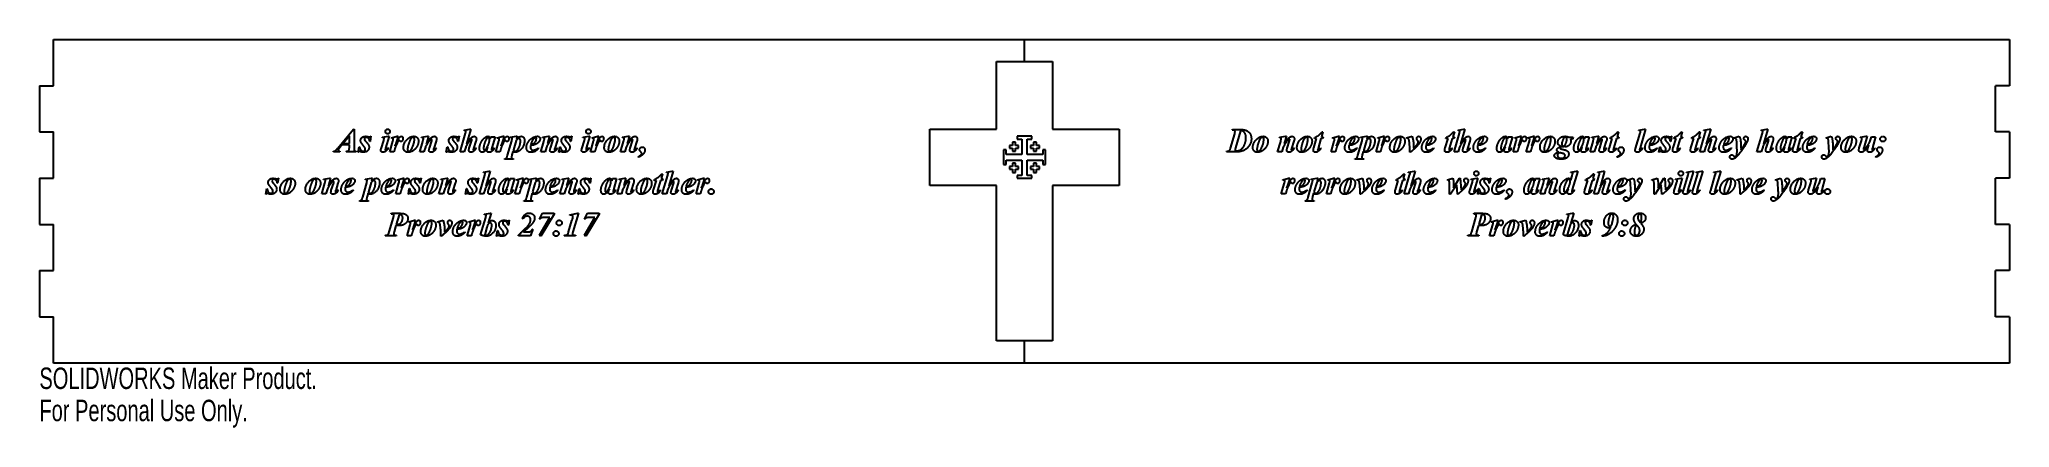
# Model space of a CAD drawing. Header units: inches. Extents: x -17.5 to 0, y -0.6 to 2.9.
import ezdxf

# ---------------------------------------------------------------- set-up
doc = ezdxf.new("R2010")
doc.units = ezdxf.units.IN
doc.header["$MEASUREMENT"] = 0
doc.styles.add('SLDTEXTSTYLE0', font='TXT', dxfattribs={"width": 0.7})

msp = doc.modelspace()

# ---------------------------------------------------------------- texts
at = {"color": 7, "linetype": 'Continuous', "char_height": 0.1903, "attachment_point": 1, "style": 'SLDTEXTSTYLE0'}
for s, insert in [('SOLIDWORKS Maker Product.', (-17.5, -0.04)), ('For Personal Use Only.', (-17.5, -0.326))]:
    msp.add_mtext(s, dxfattribs=dict(at, insert=insert))

# ---------------------------------------------------------------- linework, layer by layer
at = {"color": 7, "linetype": 'Continuous', "lineweight": 25}
for p, q in [((-17.375, 2.875), (0, 2.875)), ((-17.375, 2.464), (-17.375, 2.875)), ((-8.75, 2.678), (-8.75, 2.875)), ((0, 2.875), (0, 2.464)), ((-9, 2.678), (-8.5, 2.678)), ((-9, 2.078), (-9, 2.678)), ((-8.5, 2.678), (-8.5, 2.078)), ((-17.5, 2.464), (-17.5, 2.054)), ((-17.5, 2.464), (-17.375, 2.464)), ((0, 2.464), (-0.125, 2.464)), ((-0.125, 2.054), (-0.125, 2.464)), ((-17.5, 2.054), (-17.375, 2.054)), ((-17.375, 1.643), (-17.375, 2.054)), ((-14.849, 1.91), (-14.711, 2.078)), ((-14.822, 1.927), (-14.838, 1.907)), ((-14.812, 1.939), (-14.822, 1.927)), ((-14.747, 1.939), (-14.812, 1.939)), ((-14.747, 2.018), (-14.803, 1.95)), ((-14.803, 1.95), (-14.747, 1.95)), ((-14.747, 1.95), (-14.747, 2.018)), ((-14.747, 1.911), (-14.747, 1.939)), ((-14.711, 2.078), (-14.705, 2.078)), ((-14.705, 2.078), (-14.705, 1.9)), ((-14.563, 1.969), (-14.566, 1.969)), ((-14.555, 2.014), (-14.563, 1.969)), ((-14.558, 2.014), (-14.555, 2.014)), ((-14.465, 1.904), (-14.442, 1.978)), ((-14.455, 2.006), (-14.403, 2.014)), ((-14.455, 2.003), (-14.455, 2.006)), ((-14.394, 2.014), (-14.425, 1.908)), ((-14.403, 2.014), (-14.394, 2.014)), ((-14.388, 1.875), (-14.36, 1.972)), ((-14.374, 2), (-14.323, 2.014)), ((-14.374, 1.997), (-14.374, 2)), ((-14.313, 2.014), (-14.341, 1.93)), ((-14.323, 2.014), (-14.313, 2.014)), ((-14.122, 1.875), (-14.094, 1.969)), ((-14.105, 2.006), (-14.053, 2.014)), ((-14.105, 2.003), (-14.105, 2.006)), ((-14.044, 2.014), (-14.063, 1.95)), ((-14.053, 2.014), (-14.044, 2.014)), ((-14.036, 1.908), (-14.015, 1.973)), ((-13.977, 1.97), (-13.998, 1.907)), ((-13.78, 1.969), (-13.783, 1.969)), ((-13.772, 2.014), (-13.78, 1.969)), ((-13.774, 2.014), (-13.772, 2.014)), ((-13.763, 1.875), (-13.715, 2.041)), ((-13.727, 2.069), (-13.676, 2.078)), ((-13.727, 2.067), (-13.727, 2.069)), ((-13.667, 2.078), (-13.705, 1.946)), ((-13.682, 1.908), (-13.661, 1.972)), ((-13.676, 2.078), (-13.667, 2.078)), ((-13.623, 1.97), (-13.644, 1.907)), ((-13.495, 1.991), (-13.49, 2.011)), ((-13.49, 2.011), (-13.452, 2.011)), ((-13.452, 2.011), (-13.481, 1.913)), ((-13.447, 1.875), (-13.418, 1.972)), ((-13.433, 2), (-13.382, 2.014)), ((-13.433, 1.997), (-13.433, 2)), ((-13.372, 2.014), (-13.399, 1.93)), ((-13.382, 2.014), (-13.372, 2.014)), ((-13.341, 1.847), (-13.305, 1.975)), ((-13.319, 2.006), (-13.265, 2.014)), ((-13.319, 2.003), (-13.319, 2.006)), ((-13.266, 1.977), (-13.29, 1.893)), ((-13.265, 2.014), (-13.255, 2.014)), ((-13.255, 2.014), (-13.261, 1.992)), ((-13.047, 1.875), (-13.019, 1.969)), ((-13.03, 2.006), (-12.978, 2.014)), ((-13.03, 2.003), (-13.03, 2.006)), ((-12.969, 2.014), (-12.988, 1.95)), ((-12.978, 2.014), (-12.969, 2.014)), ((-12.961, 1.908), (-12.94, 1.973)), ((-12.902, 1.97), (-12.923, 1.907)), ((-12.78, 1.969), (-12.783, 1.969)), ((-12.772, 2.014), (-12.78, 1.969)), ((-12.774, 2.014), (-12.772, 2.014)), ((-12.681, 1.904), (-12.658, 1.978)), ((-12.672, 2.006), (-12.62, 2.014)), ((-12.672, 2.003), (-12.672, 2.006)), ((-12.61, 2.014), (-12.642, 1.908)), ((-12.62, 2.014), (-12.61, 2.014)), ((-12.605, 1.875), (-12.577, 1.972)), ((-12.591, 2), (-12.54, 2.014)), ((-12.591, 1.997), (-12.591, 2)), ((-12.53, 2.014), (-12.557, 1.93)), ((-12.54, 2.014), (-12.53, 2.014)), ((-12.338, 1.875), (-12.311, 1.969)), ((-12.322, 2.006), (-12.27, 2.014)), ((-12.322, 2.003), (-12.322, 2.006)), ((-12.26, 2.014), (-12.279, 1.95)), ((-12.27, 2.014), (-12.26, 2.014)), ((-12.252, 1.908), (-12.232, 1.973)), ((-12.193, 1.97), (-12.214, 1.907)), ((-9.591, 2.078), (-9, 2.078)), ((-9.591, 1.578), (-9.591, 2.078)), ((-8.856, 1.934), (-8.884, 1.934)), ((-8.884, 1.934), (-8.884, 1.909)), ((-8.831, 1.962), (-8.856, 1.962)), ((-8.856, 1.962), (-8.856, 1.934)), ((-8.831, 1.934), (-8.831, 1.962)), ((-8.803, 1.934), (-8.831, 1.934)), ((-8.685, 2.015), (-8.815, 2.015)), ((-8.815, 2.015), (-8.815, 1.99)), ((-8.815, 1.99), (-8.775, 1.99)), ((-8.803, 1.909), (-8.803, 1.934)), ((-8.775, 1.99), (-8.775, 1.854)), ((-8.725, 1.854), (-8.725, 1.99)), ((-8.725, 1.99), (-8.685, 1.99)), ((-8.669, 1.934), (-8.697, 1.934)), ((-8.697, 1.934), (-8.697, 1.909)), ((-8.685, 1.99), (-8.685, 2.015)), ((-8.644, 1.962), (-8.669, 1.962)), ((-8.669, 1.962), (-8.669, 1.934)), ((-8.644, 1.934), (-8.644, 1.962)), ((-8.616, 1.934), (-8.644, 1.934)), ((-8.616, 1.909), (-8.616, 1.934)), ((-8.5, 2.078), (-7.909, 2.078)), ((-7.909, 2.078), (-7.909, 1.578)), ((-6.92, 1.909), (-6.883, 2.035)), ((-6.905, 2.069), (-6.903, 2.075)), ((-6.903, 2.075), (-6.836, 2.075)), ((-6.831, 2.064), (-6.876, 1.911)), ((-6.502, 1.875), (-6.474, 1.969)), ((-6.485, 2.006), (-6.433, 2.014)), ((-6.485, 2.003), (-6.485, 2.006)), ((-6.424, 2.014), (-6.443, 1.95)), ((-6.433, 2.014), (-6.424, 2.014)), ((-6.416, 1.908), (-6.396, 1.973)), ((-6.357, 1.97), (-6.378, 1.907)), ((-6.18, 1.912), (-6.155, 1.994)), ((-6.174, 1.994), (-6.171, 2.006)), ((-6.155, 1.994), (-6.174, 1.994)), ((-6.117, 1.994), (-6.143, 1.905)), ((-6.102, 1.994), (-6.117, 1.994)), ((-6.099, 2.053), (-6.111, 2.011)), ((-6.111, 2.011), (-6.097, 2.011)), ((-6.107, 2.053), (-6.099, 2.053)), ((-6.097, 2.011), (-6.102, 1.994)), ((-6.027, 1.875), (-5.999, 1.972)), ((-6.013, 2), (-5.962, 2.014)), ((-6.013, 1.997), (-6.013, 2)), ((-5.952, 2.014), (-5.979, 1.93)), ((-5.962, 2.014), (-5.952, 2.014)), ((-5.788, 1.847), (-5.752, 1.975)), ((-5.766, 2.006), (-5.712, 2.014)), ((-5.766, 2.003), (-5.766, 2.006)), ((-5.713, 1.977), (-5.737, 1.893)), ((-5.712, 2.014), (-5.702, 2.014)), ((-5.702, 2.014), (-5.708, 1.992)), ((-5.627, 1.875), (-5.599, 1.972)), ((-5.613, 2), (-5.562, 2.014)), ((-5.613, 1.997), (-5.613, 2)), ((-5.552, 2.014), (-5.579, 1.93)), ((-5.562, 2.014), (-5.552, 2.014)), ((-5.358, 2), (-5.307, 2.014)), ((-5.358, 1.997), (-5.358, 2)), ((-5.013, 1.912), (-4.988, 1.994)), ((-5.008, 1.994), (-5.005, 2.006)), ((-4.988, 1.994), (-5.008, 1.994)), ((-4.95, 1.994), (-4.977, 1.905)), ((-4.936, 1.994), (-4.95, 1.994)), ((-4.932, 2.053), (-4.944, 2.011)), ((-4.944, 2.011), (-4.931, 2.011)), ((-4.94, 2.053), (-4.932, 2.053)), ((-4.931, 2.011), (-4.936, 1.994)), ((-4.935, 1.875), (-4.887, 2.041)), ((-4.899, 2.069), (-4.848, 2.078)), ((-4.899, 2.067), (-4.899, 2.069)), ((-4.839, 2.078), (-4.877, 1.946)), ((-4.854, 1.908), (-4.833, 1.972)), ((-4.848, 2.078), (-4.839, 2.078)), ((-4.795, 1.97), (-4.815, 1.907)), ((-4.459, 1.991), (-4.453, 2.011)), ((-4.453, 2.011), (-4.416, 2.011)), ((-4.416, 2.011), (-4.444, 1.913)), ((-4.41, 1.875), (-4.382, 1.972)), ((-4.396, 2), (-4.345, 2.014)), ((-4.396, 1.997), (-4.396, 2)), ((-4.335, 2.014), (-4.362, 1.93)), ((-4.345, 2.014), (-4.335, 2.014)), ((-4.294, 1.875), (-4.265, 1.972)), ((-4.28, 2), (-4.229, 2.014)), ((-4.28, 1.997), (-4.28, 2)), ((-4.219, 2.014), (-4.246, 1.93)), ((-4.229, 2.014), (-4.219, 2.014)), ((-3.915, 2.006), (-3.877, 2.006)), ((-3.883, 1.989), (-3.901, 1.989)), ((-3.877, 2.006), (-3.883, 1.989)), ((-3.775, 1.991), (-3.77, 2.011)), ((-3.77, 2.011), (-3.733, 2.011)), ((-3.733, 2.011), (-3.761, 1.913)), ((-3.727, 1.875), (-3.699, 1.969)), ((-3.71, 2.006), (-3.658, 2.014)), ((-3.71, 2.003), (-3.71, 2.006)), ((-3.649, 2.014), (-3.668, 1.95)), ((-3.658, 2.014), (-3.649, 2.014)), ((-3.641, 1.908), (-3.621, 1.973)), ((-3.582, 1.97), (-3.603, 1.907)), ((-3.555, 1.912), (-3.53, 1.994)), ((-3.549, 1.994), (-3.546, 2.006)), ((-3.53, 1.994), (-3.549, 1.994)), ((-3.492, 1.994), (-3.518, 1.905)), ((-3.477, 1.994), (-3.492, 1.994)), ((-3.474, 2.053), (-3.486, 2.011)), ((-3.486, 2.011), (-3.472, 2.011)), ((-3.482, 2.053), (-3.474, 2.053)), ((-3.472, 2.011), (-3.477, 1.994)), ((-3.322, 1.906), (-3.28, 2.043)), ((-3.294, 2.069), (-3.242, 2.078)), ((-3.294, 2.067), (-3.294, 2.069)), ((-3.233, 2.078), (-3.282, 1.913)), ((-3.242, 2.078), (-3.233, 2.078)), ((-3.01, 1.969), (-3.013, 1.969)), ((-3.002, 2.014), (-3.01, 1.969)), ((-3.005, 2.014), (-3.002, 2.014)), ((-2.988, 1.912), (-2.963, 1.994)), ((-2.983, 1.994), (-2.98, 2.006)), ((-2.963, 1.994), (-2.983, 1.994)), ((-2.925, 1.994), (-2.952, 1.905)), ((-2.911, 1.994), (-2.925, 1.994)), ((-2.907, 2.053), (-2.919, 2.011)), ((-2.919, 2.011), (-2.906, 2.011)), ((-2.915, 2.053), (-2.907, 2.053)), ((-2.906, 2.011), (-2.911, 1.994)), ((-2.83, 1.912), (-2.805, 1.994)), ((-2.824, 1.994), (-2.821, 2.006)), ((-2.805, 1.994), (-2.824, 1.994)), ((-2.767, 1.994), (-2.793, 1.905)), ((-2.752, 1.994), (-2.767, 1.994)), ((-2.749, 2.053), (-2.761, 2.011)), ((-2.761, 2.011), (-2.747, 2.011)), ((-2.757, 2.053), (-2.749, 2.053)), ((-2.752, 1.875), (-2.704, 2.041)), ((-2.747, 2.011), (-2.752, 1.994)), ((-2.716, 2.069), (-2.665, 2.078)), ((-2.716, 2.067), (-2.716, 2.069)), ((-2.655, 2.078), (-2.694, 1.946)), ((-2.67, 1.908), (-2.65, 1.972)), ((-2.665, 2.078), (-2.655, 2.078)), ((-2.611, 1.97), (-2.632, 1.907)), ((-2.446, 2), (-2.402, 2.014)), ((-2.446, 1.997), (-2.446, 2)), ((-2.422, 1.912), (-2.424, 1.97)), ((-2.244, 1.875), (-2.195, 2.041)), ((-2.208, 2.069), (-2.156, 2.078)), ((-2.208, 2.067), (-2.208, 2.069)), ((-2.147, 2.078), (-2.185, 1.946)), ((-2.162, 1.908), (-2.142, 1.972)), ((-2.156, 2.078), (-2.147, 2.078)), ((-2.103, 1.97), (-2.124, 1.907)), ((-1.975, 1.991), (-1.97, 2.011)), ((-1.97, 2.011), (-1.933, 2.011)), ((-1.933, 2.011), (-1.961, 1.913)), ((-1.922, 1.912), (-1.896, 1.994)), ((-1.916, 1.994), (-1.913, 2.006)), ((-1.896, 1.994), (-1.916, 1.994)), ((-1.859, 1.994), (-1.885, 1.905)), ((-1.844, 1.994), (-1.859, 1.994)), ((-1.84, 2.053), (-1.853, 2.011)), ((-1.853, 2.011), (-1.839, 2.011)), ((-1.849, 2.053), (-1.84, 2.053)), ((-1.839, 2.011), (-1.844, 1.994)), ((-1.63, 2), (-1.586, 2.014)), ((-1.63, 1.997), (-1.63, 2)), ((-1.605, 1.912), (-1.608, 1.97)), ((-1.335, 1.912), (-1.316, 1.974)), ((-1.324, 2.006), (-1.274, 2.014)), ((-1.324, 2.003), (-1.324, 2.006)), ((-1.266, 2.014), (-1.296, 1.913)), ((-1.274, 2.014), (-1.266, 2.014)), ((-1.258, 1.909), (-1.25, 1.935)), ((-1.242, 1.965), (-1.228, 2.011)), ((-1.228, 2.011), (-1.19, 2.011)), ((-1.19, 2.011), (-1.219, 1.911)), ((0, 2.054), (-0.125, 2.054)), ((0, 2.054), (0, 1.643)), ((-14.888, 1.875), (-14.887, 1.881)), ((-14.83, 1.875), (-14.888, 1.875)), ((-14.83, 1.881), (-14.83, 1.875)), ((-14.774, 1.875), (-14.773, 1.881)), ((-14.687, 1.875), (-14.774, 1.875)), ((-14.686, 1.881), (-14.687, 1.875)), ((-14.669, 1.872), (-14.661, 1.922)), ((-14.666, 1.872), (-14.669, 1.872)), ((-14.661, 1.922), (-14.658, 1.922)), ((-14.404, 1.914), (-14.401, 1.911)), ((-14.351, 1.875), (-14.388, 1.875)), ((-14.084, 1.875), (-14.122, 1.875)), ((-14.071, 1.919), (-14.084, 1.875)), ((-13.978, 1.911), (-13.975, 1.908)), ((-13.886, 1.872), (-13.877, 1.922)), ((-13.883, 1.872), (-13.886, 1.872)), ((-13.877, 1.922), (-13.874, 1.922)), ((-13.726, 1.875), (-13.763, 1.875)), ((-13.713, 1.919), (-13.726, 1.875)), ((-13.624, 1.911), (-13.621, 1.908)), ((-13.52, 1.907), (-13.516, 1.919)), ((-13.481, 1.913), (-13.484, 1.901)), ((-13.462, 1.911), (-13.46, 1.909)), ((-13.409, 1.875), (-13.447, 1.875)), ((-13.369, 1.811), (-13.369, 1.814)), ((-13.288, 1.811), (-13.369, 1.811)), ((-13.294, 1.88), (-13.303, 1.851)), ((-13.288, 1.814), (-13.288, 1.811)), ((-13.069, 1.911), (-13.066, 1.907)), ((-13.009, 1.875), (-13.047, 1.875)), ((-12.996, 1.919), (-13.009, 1.875)), ((-12.903, 1.911), (-12.9, 1.908)), ((-12.886, 1.872), (-12.877, 1.922)), ((-12.883, 1.872), (-12.886, 1.872)), ((-12.877, 1.922), (-12.874, 1.922)), ((-12.62, 1.914), (-12.617, 1.911)), ((-12.568, 1.875), (-12.605, 1.875)), ((-12.301, 1.875), (-12.338, 1.875)), ((-12.288, 1.919), (-12.301, 1.875)), ((-12.194, 1.911), (-12.192, 1.908)), ((-12.18, 1.828), (-12.183, 1.833)), ((-8.912, 1.893), (-8.937, 1.893)), ((-8.937, 1.893), (-8.937, 1.764)), ((-8.937, 1.764), (-8.912, 1.764)), ((-8.912, 1.854), (-8.912, 1.893)), ((-8.775, 1.854), (-8.912, 1.854)), ((-8.912, 1.764), (-8.912, 1.803)), ((-8.912, 1.803), (-8.775, 1.803)), ((-8.884, 1.909), (-8.856, 1.909)), ((-8.856, 1.909), (-8.856, 1.881)), ((-8.856, 1.881), (-8.831, 1.881)), ((-8.856, 1.775), (-8.856, 1.747)), ((-8.831, 1.775), (-8.856, 1.775)), ((-8.831, 1.881), (-8.831, 1.909)), ((-8.831, 1.909), (-8.803, 1.909)), ((-8.831, 1.747), (-8.831, 1.775)), ((-8.775, 1.803), (-8.775, 1.667)), ((-8.588, 1.854), (-8.725, 1.854)), ((-8.725, 1.667), (-8.725, 1.803)), ((-8.725, 1.803), (-8.588, 1.803)), ((-8.697, 1.909), (-8.669, 1.909)), ((-8.669, 1.909), (-8.669, 1.881)), ((-8.669, 1.881), (-8.644, 1.881)), ((-8.644, 1.775), (-8.669, 1.775)), ((-8.669, 1.775), (-8.669, 1.747)), ((-8.644, 1.881), (-8.644, 1.909)), ((-8.644, 1.909), (-8.616, 1.909)), ((-8.644, 1.747), (-8.644, 1.775)), ((-8.563, 1.893), (-8.588, 1.893)), ((-8.588, 1.893), (-8.588, 1.854)), ((-8.588, 1.803), (-8.588, 1.764)), ((-8.588, 1.764), (-8.563, 1.764)), ((-8.563, 1.764), (-8.563, 1.893)), ((-6.956, 1.875), (-6.954, 1.881)), ((-6.873, 1.875), (-6.956, 1.875)), ((-6.464, 1.875), (-6.502, 1.875)), ((-6.451, 1.919), (-6.464, 1.875)), ((-6.358, 1.911), (-6.355, 1.908)), ((-6.121, 1.911), (-6.118, 1.908)), ((-5.989, 1.875), (-6.027, 1.875)), ((-5.816, 1.811), (-5.816, 1.814)), ((-5.735, 1.811), (-5.816, 1.811)), ((-5.799, 1.911), (-5.796, 1.907)), ((-5.741, 1.88), (-5.75, 1.851)), ((-5.735, 1.814), (-5.735, 1.811)), ((-5.589, 1.875), (-5.627, 1.875)), ((-5.322, 1.872), (-5.327, 1.872)), ((-5.116, 1.911), (-5.113, 1.907)), ((-4.954, 1.911), (-4.951, 1.908)), ((-4.898, 1.875), (-4.935, 1.875)), ((-4.885, 1.919), (-4.898, 1.875)), ((-4.796, 1.911), (-4.793, 1.908)), ((-4.658, 1.911), (-4.655, 1.907)), ((-4.484, 1.907), (-4.48, 1.919)), ((-4.444, 1.913), (-4.447, 1.901)), ((-4.426, 1.911), (-4.423, 1.909)), ((-4.373, 1.875), (-4.41, 1.875)), ((-4.256, 1.875), (-4.294, 1.875)), ((-3.8, 1.907), (-3.797, 1.919)), ((-3.761, 1.913), (-3.764, 1.901)), ((-3.743, 1.911), (-3.74, 1.909)), ((-3.689, 1.875), (-3.727, 1.875)), ((-3.676, 1.919), (-3.689, 1.875)), ((-3.583, 1.911), (-3.58, 1.908)), ((-3.496, 1.911), (-3.493, 1.908)), ((-3.485, 1.828), (-3.488, 1.833)), ((-3.262, 1.911), (-3.259, 1.909)), ((-3.133, 1.911), (-3.13, 1.907)), ((-3.116, 1.872), (-3.108, 1.922)), ((-3.113, 1.872), (-3.116, 1.872)), ((-3.108, 1.922), (-3.105, 1.922)), ((-2.929, 1.911), (-2.926, 1.908)), ((-2.771, 1.911), (-2.768, 1.908)), ((-2.714, 1.875), (-2.752, 1.875)), ((-2.702, 1.919), (-2.714, 1.875)), ((-2.612, 1.911), (-2.61, 1.908)), ((-2.474, 1.911), (-2.471, 1.907)), ((-2.206, 1.875), (-2.244, 1.875)), ((-2.193, 1.919), (-2.206, 1.875)), ((-2.104, 1.911), (-2.101, 1.908)), ((-2, 1.907), (-1.997, 1.919)), ((-1.961, 1.913), (-1.964, 1.901)), ((-1.943, 1.911), (-1.94, 1.909)), ((-1.862, 1.911), (-1.86, 1.908)), ((-1.733, 1.911), (-1.73, 1.907)), ((-1.2, 1.911), (-1.197, 1.908)), ((-1.188, 1.828), (-1.191, 1.833)), ((-17.5, 1.643), (-17.5, 1.232)), ((-17.5, 1.643), (-17.375, 1.643)), ((-15.384, 1.597), (-15.387, 1.597)), ((-15.376, 1.641), (-15.384, 1.597)), ((-15.379, 1.641), (-15.376, 1.641)), ((-14.992, 1.502), (-14.965, 1.597)), ((-14.976, 1.633), (-14.924, 1.641)), ((-14.976, 1.63), (-14.976, 1.633)), ((-14.915, 1.641), (-14.933, 1.577)), ((-14.924, 1.641), (-14.915, 1.641)), ((-14.907, 1.536), (-14.886, 1.6)), ((-14.848, 1.597), (-14.868, 1.534)), ((-14.628, 1.474), (-14.593, 1.602)), ((-14.606, 1.633), (-14.552, 1.641)), ((-14.606, 1.63), (-14.606, 1.633)), ((-14.553, 1.604), (-14.578, 1.52)), ((-14.552, 1.641), (-14.542, 1.641)), ((-14.542, 1.641), (-14.549, 1.619)), ((-14.334, 1.502), (-14.306, 1.6)), ((-14.32, 1.627), (-14.269, 1.641)), ((-14.32, 1.625), (-14.32, 1.627)), ((-14.259, 1.641), (-14.286, 1.557)), ((-14.269, 1.641), (-14.259, 1.641)), ((-14.117, 1.597), (-14.12, 1.597)), ((-14.109, 1.641), (-14.117, 1.597)), ((-14.112, 1.641), (-14.109, 1.641)), ((-13.951, 1.502), (-13.923, 1.597)), ((-13.934, 1.633), (-13.882, 1.641)), ((-13.934, 1.63), (-13.934, 1.633)), ((-13.873, 1.641), (-13.892, 1.577)), ((-13.882, 1.641), (-13.873, 1.641)), ((-13.865, 1.536), (-13.845, 1.6)), ((-13.806, 1.597), (-13.827, 1.534)), ((-13.609, 1.597), (-13.612, 1.597)), ((-13.601, 1.641), (-13.609, 1.597)), ((-13.604, 1.641), (-13.601, 1.641)), ((-13.592, 1.502), (-13.544, 1.668)), ((-13.556, 1.697), (-13.505, 1.705)), ((-13.556, 1.694), (-13.556, 1.697)), ((-13.496, 1.705), (-13.534, 1.573)), ((-13.511, 1.536), (-13.49, 1.6)), ((-13.505, 1.705), (-13.496, 1.705)), ((-13.452, 1.598), (-13.473, 1.534)), ((-13.324, 1.619), (-13.319, 1.638)), ((-13.319, 1.638), (-13.281, 1.638)), ((-13.281, 1.638), (-13.31, 1.54)), ((-13.276, 1.502), (-13.247, 1.6)), ((-13.262, 1.627), (-13.211, 1.641)), ((-13.262, 1.625), (-13.262, 1.627)), ((-13.201, 1.641), (-13.228, 1.557)), ((-13.211, 1.641), (-13.201, 1.641)), ((-13.17, 1.474), (-13.134, 1.602)), ((-13.148, 1.633), (-13.094, 1.641)), ((-13.148, 1.63), (-13.148, 1.633)), ((-13.095, 1.604), (-13.119, 1.52)), ((-13.094, 1.641), (-13.084, 1.641)), ((-13.084, 1.641), (-13.09, 1.619)), ((-12.876, 1.502), (-12.848, 1.597)), ((-12.859, 1.633), (-12.807, 1.641)), ((-12.859, 1.63), (-12.859, 1.633)), ((-12.798, 1.641), (-12.817, 1.577)), ((-12.807, 1.641), (-12.798, 1.641)), ((-12.79, 1.536), (-12.77, 1.6)), ((-12.731, 1.597), (-12.752, 1.534)), ((-12.609, 1.597), (-12.612, 1.597)), ((-12.601, 1.641), (-12.609, 1.597)), ((-12.604, 1.641), (-12.601, 1.641)), ((-12.416, 1.619), (-12.41, 1.638)), ((-12.41, 1.638), (-12.373, 1.638)), ((-12.373, 1.638), (-12.402, 1.54)), ((-12.367, 1.502), (-12.34, 1.597)), ((-12.351, 1.633), (-12.299, 1.641)), ((-12.351, 1.63), (-12.351, 1.633)), ((-12.29, 1.641), (-12.308, 1.577)), ((-12.299, 1.641), (-12.29, 1.641)), ((-12.282, 1.536), (-12.261, 1.6)), ((-12.223, 1.597), (-12.243, 1.534)), ((-12.045, 1.539), (-12.02, 1.622)), ((-12.04, 1.622), (-12.037, 1.633)), ((-12.02, 1.622), (-12.04, 1.622)), ((-11.983, 1.622), (-12.009, 1.532)), ((-11.968, 1.622), (-11.983, 1.622)), ((-11.964, 1.68), (-11.976, 1.638)), ((-11.976, 1.638), (-11.963, 1.638)), ((-11.972, 1.68), (-11.964, 1.68)), ((-11.963, 1.638), (-11.968, 1.622)), ((-11.967, 1.502), (-11.919, 1.668)), ((-11.931, 1.697), (-11.88, 1.705)), ((-11.931, 1.694), (-11.931, 1.697)), ((-11.871, 1.705), (-11.909, 1.573)), ((-11.886, 1.536), (-11.865, 1.6)), ((-11.88, 1.705), (-11.871, 1.705)), ((-11.827, 1.598), (-11.848, 1.534)), ((-11.667, 1.502), (-11.639, 1.6)), ((-11.654, 1.627), (-11.603, 1.641)), ((-11.654, 1.625), (-11.654, 1.627)), ((-11.592, 1.641), (-11.62, 1.557)), ((-11.603, 1.641), (-11.592, 1.641)), ((-9, 1.578), (-9.591, 1.578)), ((-9, 0.197), (-9, 1.578)), ((-8.856, 1.747), (-8.884, 1.747)), ((-8.884, 1.747), (-8.884, 1.722)), ((-8.884, 1.722), (-8.856, 1.722)), ((-8.856, 1.722), (-8.856, 1.694)), ((-8.856, 1.694), (-8.831, 1.694)), ((-8.803, 1.747), (-8.831, 1.747)), ((-8.831, 1.694), (-8.831, 1.722)), ((-8.831, 1.722), (-8.803, 1.722)), ((-8.775, 1.667), (-8.815, 1.667)), ((-8.815, 1.667), (-8.815, 1.642)), ((-8.815, 1.642), (-8.685, 1.642)), ((-8.803, 1.722), (-8.803, 1.747)), ((-8.685, 1.667), (-8.725, 1.667)), ((-8.669, 1.747), (-8.697, 1.747)), ((-8.697, 1.747), (-8.697, 1.722)), ((-8.697, 1.722), (-8.669, 1.722)), ((-8.685, 1.642), (-8.685, 1.667)), ((-8.669, 1.722), (-8.669, 1.694)), ((-8.669, 1.694), (-8.644, 1.694)), ((-8.616, 1.747), (-8.644, 1.747)), ((-8.644, 1.694), (-8.644, 1.722)), ((-8.644, 1.722), (-8.616, 1.722)), ((-8.616, 1.722), (-8.616, 1.747)), ((-7.909, 1.578), (-8.5, 1.578)), ((-8.5, 1.578), (-8.5, 0.197)), ((-6.469, 1.502), (-6.44, 1.6)), ((-6.455, 1.627), (-6.404, 1.641)), ((-6.455, 1.625), (-6.455, 1.627)), ((-6.394, 1.641), (-6.421, 1.557)), ((-6.404, 1.641), (-6.394, 1.641)), ((-6.23, 1.474), (-6.194, 1.602)), ((-6.208, 1.633), (-6.153, 1.641)), ((-6.208, 1.63), (-6.208, 1.633)), ((-6.154, 1.604), (-6.179, 1.52)), ((-6.153, 1.641), (-6.143, 1.641)), ((-6.143, 1.641), (-6.15, 1.619)), ((-6.069, 1.502), (-6.04, 1.6)), ((-6.055, 1.627), (-6.004, 1.641)), ((-6.055, 1.625), (-6.055, 1.627)), ((-5.994, 1.641), (-6.021, 1.557)), ((-6.004, 1.641), (-5.994, 1.641)), ((-5.799, 1.627), (-5.749, 1.641)), ((-5.799, 1.625), (-5.799, 1.627)), ((-5.455, 1.539), (-5.43, 1.622)), ((-5.449, 1.622), (-5.446, 1.633)), ((-5.43, 1.622), (-5.449, 1.622)), ((-5.392, 1.622), (-5.418, 1.532)), ((-5.377, 1.622), (-5.392, 1.622)), ((-5.374, 1.68), (-5.386, 1.638)), ((-5.386, 1.638), (-5.372, 1.638)), ((-5.382, 1.68), (-5.374, 1.68)), ((-5.377, 1.502), (-5.329, 1.668)), ((-5.372, 1.638), (-5.377, 1.622)), ((-5.341, 1.697), (-5.29, 1.705)), ((-5.341, 1.694), (-5.341, 1.697)), ((-5.28, 1.705), (-5.319, 1.573)), ((-5.295, 1.536), (-5.275, 1.6)), ((-5.29, 1.705), (-5.28, 1.705)), ((-5.236, 1.598), (-5.257, 1.534)), ((-4.994, 1.627), (-4.946, 1.641)), ((-4.994, 1.625), (-4.994, 1.627)), ((-4.974, 1.5), (-4.974, 1.578)), ((-4.911, 1.583), (-4.966, 1.5)), ((-4.939, 1.556), (-4.887, 1.641)), ((-4.905, 1.5), (-4.911, 1.583)), ((-4.887, 1.641), (-4.88, 1.641)), ((-4.88, 1.641), (-4.871, 1.538)), ((-4.795, 1.532), (-4.772, 1.606)), ((-4.785, 1.633), (-4.733, 1.641)), ((-4.785, 1.63), (-4.785, 1.633)), ((-4.724, 1.641), (-4.756, 1.536)), ((-4.733, 1.641), (-4.724, 1.641)), ((-4.619, 1.597), (-4.621, 1.597)), ((-4.61, 1.641), (-4.619, 1.597)), ((-4.613, 1.641), (-4.61, 1.641)), ((-4.217, 1.619), (-4.212, 1.638)), ((-4.212, 1.638), (-4.174, 1.638)), ((-4.174, 1.638), (-4.203, 1.54)), ((-4.169, 1.502), (-4.141, 1.597)), ((-4.152, 1.633), (-4.1, 1.641)), ((-4.152, 1.63), (-4.152, 1.633)), ((-4.091, 1.641), (-4.109, 1.577)), ((-4.1, 1.641), (-4.091, 1.641)), ((-4.083, 1.536), (-4.062, 1.6)), ((-4.024, 1.597), (-4.045, 1.534)), ((-3.897, 1.626), (-3.886, 1.663)), ((-3.896, 1.697), (-3.846, 1.705)), ((-3.896, 1.694), (-3.896, 1.697)), ((-3.836, 1.705), (-3.885, 1.543)), ((-3.846, 1.705), (-3.836, 1.705)), ((-3.772, 1.539), (-3.746, 1.622)), ((-3.766, 1.622), (-3.763, 1.633)), ((-3.746, 1.622), (-3.766, 1.622)), ((-3.709, 1.622), (-3.735, 1.532)), ((-3.694, 1.622), (-3.709, 1.622)), ((-3.69, 1.68), (-3.703, 1.638)), ((-3.703, 1.638), (-3.689, 1.638)), ((-3.699, 1.68), (-3.69, 1.68)), ((-3.694, 1.502), (-3.645, 1.668)), ((-3.689, 1.638), (-3.694, 1.622)), ((-3.658, 1.697), (-3.606, 1.705)), ((-3.658, 1.694), (-3.658, 1.697)), ((-3.597, 1.705), (-3.635, 1.573)), ((-3.612, 1.536), (-3.592, 1.6)), ((-3.606, 1.705), (-3.597, 1.705)), ((-3.553, 1.598), (-3.574, 1.534)), ((-3.388, 1.627), (-3.344, 1.641)), ((-3.388, 1.625), (-3.388, 1.627)), ((-3.363, 1.539), (-3.366, 1.597)), ((-3.177, 1.627), (-3.129, 1.641)), ((-3.177, 1.625), (-3.177, 1.627)), ((-3.158, 1.5), (-3.158, 1.578)), ((-3.095, 1.583), (-3.149, 1.5)), ((-3.122, 1.556), (-3.07, 1.641)), ((-3.088, 1.5), (-3.095, 1.583)), ((-3.07, 1.641), (-3.063, 1.641)), ((-3.063, 1.641), (-3.055, 1.538)), ((-2.978, 1.532), (-2.955, 1.606)), ((-2.969, 1.633), (-2.916, 1.641)), ((-2.969, 1.63), (-2.969, 1.633)), ((-2.907, 1.641), (-2.939, 1.536)), ((-2.916, 1.641), (-2.907, 1.641)), ((-2.897, 1.534), (-2.855, 1.671)), ((-2.869, 1.697), (-2.817, 1.705)), ((-2.869, 1.694), (-2.869, 1.697)), ((-2.808, 1.705), (-2.857, 1.541)), ((-2.817, 1.705), (-2.808, 1.705)), ((-2.814, 1.534), (-2.772, 1.671)), ((-2.785, 1.697), (-2.734, 1.705)), ((-2.785, 1.694), (-2.785, 1.697)), ((-2.725, 1.705), (-2.774, 1.541)), ((-2.734, 1.705), (-2.725, 1.705)), ((-2.655, 1.534), (-2.614, 1.671)), ((-2.627, 1.697), (-2.576, 1.705)), ((-2.627, 1.694), (-2.627, 1.697)), ((-2.566, 1.705), (-2.615, 1.541)), ((-2.576, 1.705), (-2.566, 1.705)), ((-2.424, 1.627), (-2.374, 1.641)), ((-2.424, 1.625), (-2.424, 1.627)), ((-2.08, 1.627), (-2.036, 1.641)), ((-2.08, 1.625), (-2.08, 1.627)), ((-2.055, 1.539), (-2.058, 1.597)), ((-1.785, 1.54), (-1.766, 1.602)), ((-1.774, 1.633), (-1.724, 1.641)), ((-1.774, 1.63), (-1.774, 1.633)), ((-1.716, 1.641), (-1.746, 1.54)), ((-1.724, 1.641), (-1.716, 1.641)), ((-1.692, 1.592), (-1.678, 1.638)), ((-1.678, 1.638), (-1.64, 1.638)), ((-1.64, 1.638), (-1.669, 1.538)), ((0, 1.643), (-0.125, 1.643)), ((-0.125, 1.232), (-0.125, 1.643)), ((-15.49, 1.5), (-15.481, 1.55)), ((-15.487, 1.5), (-15.49, 1.5)), ((-15.481, 1.55), (-15.479, 1.55)), ((-14.955, 1.502), (-14.992, 1.502)), ((-14.942, 1.547), (-14.955, 1.502)), ((-14.848, 1.538), (-14.846, 1.535)), ((-14.715, 1.538), (-14.712, 1.535)), ((-14.656, 1.438), (-14.656, 1.441)), ((-14.576, 1.438), (-14.656, 1.438)), ((-14.581, 1.508), (-14.59, 1.479)), ((-14.576, 1.441), (-14.576, 1.438)), ((-14.356, 1.538), (-14.354, 1.535)), ((-14.297, 1.502), (-14.334, 1.502)), ((-14.223, 1.5), (-14.215, 1.55)), ((-14.22, 1.5), (-14.223, 1.5)), ((-14.215, 1.55), (-14.212, 1.55)), ((-13.913, 1.502), (-13.951, 1.502)), ((-13.9, 1.547), (-13.913, 1.502)), ((-13.807, 1.538), (-13.804, 1.535)), ((-13.715, 1.5), (-13.706, 1.55)), ((-13.712, 1.5), (-13.715, 1.5)), ((-13.706, 1.55), (-13.704, 1.55)), ((-13.555, 1.502), (-13.592, 1.502)), ((-13.542, 1.546), (-13.555, 1.502)), ((-13.453, 1.538), (-13.45, 1.535)), ((-13.349, 1.535), (-13.345, 1.547)), ((-13.31, 1.54), (-13.313, 1.528)), ((-13.291, 1.538), (-13.289, 1.536)), ((-13.238, 1.502), (-13.276, 1.502)), ((-13.198, 1.438), (-13.198, 1.441)), ((-13.117, 1.438), (-13.198, 1.438)), ((-13.123, 1.508), (-13.132, 1.479)), ((-13.117, 1.441), (-13.117, 1.438)), ((-12.898, 1.538), (-12.895, 1.535)), ((-12.838, 1.502), (-12.876, 1.502)), ((-12.825, 1.547), (-12.838, 1.502)), ((-12.732, 1.538), (-12.729, 1.535)), ((-12.715, 1.5), (-12.706, 1.55)), ((-12.712, 1.5), (-12.715, 1.5)), ((-12.706, 1.55), (-12.704, 1.55)), ((-12.441, 1.535), (-12.437, 1.547)), ((-12.402, 1.54), (-12.405, 1.528)), ((-12.383, 1.538), (-12.38, 1.536)), ((-12.33, 1.502), (-12.367, 1.502)), ((-12.317, 1.547), (-12.33, 1.502)), ((-12.223, 1.538), (-12.221, 1.535)), ((-11.986, 1.538), (-11.984, 1.535)), ((-11.93, 1.502), (-11.967, 1.502)), ((-11.917, 1.546), (-11.93, 1.502)), ((-11.828, 1.538), (-11.825, 1.535)), ((-11.69, 1.538), (-11.687, 1.535)), ((-11.63, 1.502), (-11.667, 1.502)), ((-6.431, 1.502), (-6.469, 1.502)), ((-6.258, 1.438), (-6.258, 1.441)), ((-6.177, 1.438), (-6.258, 1.438)), ((-6.241, 1.538), (-6.238, 1.535)), ((-6.182, 1.508), (-6.191, 1.479)), ((-6.177, 1.441), (-6.177, 1.438)), ((-6.031, 1.502), (-6.069, 1.502)), ((-5.764, 1.5), (-5.769, 1.5)), ((-5.558, 1.538), (-5.555, 1.535)), ((-5.396, 1.538), (-5.393, 1.535)), ((-5.339, 1.502), (-5.377, 1.502)), ((-5.327, 1.546), (-5.339, 1.502)), ((-5.237, 1.538), (-5.235, 1.535)), ((-5.099, 1.538), (-5.096, 1.535)), ((-4.966, 1.5), (-4.974, 1.5)), ((-4.899, 1.5), (-4.905, 1.5)), ((-4.734, 1.541), (-4.731, 1.538)), ((-4.724, 1.5), (-4.716, 1.55)), ((-4.721, 1.5), (-4.724, 1.5)), ((-4.716, 1.55), (-4.713, 1.55)), ((-4.491, 1.538), (-4.488, 1.535)), ((-4.477, 1.455), (-4.48, 1.461)), ((-4.242, 1.535), (-4.238, 1.547)), ((-4.203, 1.54), (-4.206, 1.528)), ((-4.184, 1.538), (-4.182, 1.536)), ((-4.131, 1.502), (-4.169, 1.502)), ((-4.118, 1.547), (-4.131, 1.502)), ((-4.025, 1.538), (-4.022, 1.535)), ((-3.924, 1.534), (-3.919, 1.549)), ((-3.868, 1.538), (-3.865, 1.536)), ((-3.712, 1.538), (-3.71, 1.535)), ((-3.656, 1.502), (-3.694, 1.502)), ((-3.643, 1.546), (-3.656, 1.502)), ((-3.554, 1.538), (-3.551, 1.535)), ((-3.416, 1.538), (-3.413, 1.535)), ((-3.149, 1.5), (-3.158, 1.5)), ((-3.082, 1.5), (-3.088, 1.5)), ((-2.917, 1.541), (-2.914, 1.538)), ((-2.837, 1.538), (-2.834, 1.536)), ((-2.753, 1.538), (-2.751, 1.536)), ((-2.595, 1.538), (-2.592, 1.536)), ((-2.389, 1.5), (-2.394, 1.5)), ((-2.183, 1.538), (-2.18, 1.535)), ((-1.708, 1.536), (-1.7, 1.562)), ((-1.65, 1.538), (-1.647, 1.535)), ((-17.5, 1.232), (-17.375, 1.232)), ((-17.375, 0.821), (-17.375, 1.232)), ((-14.393, 1.167), (-14.356, 1.293)), ((-14.375, 1.324), (-14.373, 1.33)), ((-14.373, 1.33), (-14.294, 1.33)), ((-14.305, 1.318), (-14.33, 1.232)), ((-14.33, 1.232), (-14.315, 1.232)), ((-14.234, 1.13), (-14.206, 1.227)), ((-14.22, 1.255), (-14.169, 1.268)), ((-14.22, 1.252), (-14.22, 1.255)), ((-14.159, 1.268), (-14.186, 1.184)), ((-14.169, 1.268), (-14.159, 1.268)), ((-13.965, 1.255), (-13.914, 1.268)), ((-13.965, 1.252), (-13.965, 1.255)), ((-13.701, 1.13), (-13.672, 1.227)), ((-13.687, 1.255), (-13.636, 1.268)), ((-13.687, 1.252), (-13.687, 1.255)), ((-13.626, 1.268), (-13.653, 1.184)), ((-13.636, 1.268), (-13.626, 1.268)), ((-13.581, 1.14), (-13.536, 1.294)), ((-13.548, 1.324), (-13.497, 1.332)), ((-13.548, 1.321), (-13.548, 1.324)), ((-13.488, 1.332), (-13.513, 1.246)), ((-13.497, 1.332), (-13.488, 1.332)), ((-13.326, 1.268), (-13.334, 1.224)), ((-13.329, 1.268), (-13.326, 1.268)), ((-13.203, 1.282), (-13.209, 1.285)), ((-13.059, 1.277), (-13.031, 1.33)), ((-13.059, 1.135), (-12.965, 1.293)), ((-13.056, 1.277), (-13.059, 1.277)), ((-12.929, 1.323), (-13.045, 1.127)), ((-13.031, 1.33), (-12.929, 1.33)), ((-12.965, 1.293), (-13.012, 1.293)), ((-12.929, 1.33), (-12.929, 1.323)), ((-12.799, 1.166), (-12.77, 1.265)), ((-12.79, 1.316), (-12.718, 1.332)), ((-12.79, 1.313), (-12.79, 1.316)), ((-12.713, 1.332), (-12.761, 1.166)), ((-12.718, 1.332), (-12.713, 1.332)), ((-12.659, 1.277), (-12.631, 1.33)), ((-12.659, 1.135), (-12.565, 1.293)), ((-12.656, 1.277), (-12.659, 1.277)), ((-12.529, 1.323), (-12.645, 1.127)), ((-12.631, 1.33), (-12.529, 1.33)), ((-12.565, 1.293), (-12.612, 1.293)), ((-12.529, 1.33), (-12.529, 1.323)), ((-4.777, 1.167), (-4.74, 1.293)), ((-4.759, 1.324), (-4.757, 1.33)), ((-4.757, 1.33), (-4.679, 1.33)), ((-4.69, 1.318), (-4.715, 1.232)), ((-4.715, 1.232), (-4.699, 1.232)), ((-4.619, 1.13), (-4.59, 1.227)), ((-4.605, 1.255), (-4.554, 1.268)), ((-4.605, 1.252), (-4.605, 1.255)), ((-4.544, 1.268), (-4.571, 1.184)), ((-4.554, 1.268), (-4.544, 1.268)), ((-4.349, 1.255), (-4.299, 1.268)), ((-4.349, 1.252), (-4.349, 1.255)), ((-4.085, 1.13), (-4.057, 1.227)), ((-4.071, 1.255), (-4.02, 1.268)), ((-4.071, 1.252), (-4.071, 1.255)), ((-4.01, 1.268), (-4.037, 1.184)), ((-4.02, 1.268), (-4.01, 1.268)), ((-3.966, 1.14), (-3.921, 1.294)), ((-3.933, 1.324), (-3.881, 1.332)), ((-3.933, 1.321), (-3.933, 1.324)), ((-3.872, 1.332), (-3.897, 1.246)), ((-3.881, 1.332), (-3.872, 1.332)), ((-3.71, 1.268), (-3.719, 1.224)), ((-3.713, 1.268), (-3.71, 1.268)), ((0, 1.232), (-0.125, 1.232)), ((0, 1.232), (0, 0.821)), ((-14.428, 1.13), (-14.426, 1.135)), ((-14.331, 1.13), (-14.428, 1.13)), ((-14.333, 1.223), (-14.35, 1.167)), ((-14.329, 1.135), (-14.331, 1.13)), ((-14.197, 1.13), (-14.234, 1.13)), ((-13.929, 1.127), (-13.934, 1.127)), ((-13.723, 1.166), (-13.72, 1.162)), ((-13.663, 1.13), (-13.701, 1.13)), ((-13.525, 1.206), (-13.544, 1.14)), ((-13.44, 1.127), (-13.431, 1.177)), ((-13.437, 1.127), (-13.44, 1.127)), ((-13.431, 1.177), (-13.429, 1.177)), ((-13.334, 1.224), (-13.337, 1.224)), ((-13.245, 1.13), (-13.245, 1.135)), ((-13.139, 1.13), (-13.245, 1.13)), ((-13.199, 1.166), (-13.163, 1.166)), ((-13.116, 1.188), (-13.139, 1.13)), ((-13.121, 1.188), (-13.116, 1.188)), ((-13.045, 1.127), (-13.059, 1.135)), ((-12.839, 1.13), (-12.837, 1.135)), ((-12.739, 1.13), (-12.839, 1.13)), ((-12.737, 1.135), (-12.739, 1.13)), ((-12.645, 1.127), (-12.659, 1.135)), ((-4.812, 1.13), (-4.811, 1.135)), ((-4.715, 1.13), (-4.812, 1.13)), ((-4.717, 1.223), (-4.734, 1.167)), ((-4.713, 1.135), (-4.715, 1.13)), ((-4.581, 1.13), (-4.619, 1.13)), ((-4.314, 1.127), (-4.319, 1.127)), ((-4.108, 1.166), (-4.105, 1.162)), ((-4.048, 1.13), (-4.085, 1.13)), ((-3.909, 1.206), (-3.929, 1.14)), ((-3.824, 1.127), (-3.816, 1.177)), ((-3.821, 1.127), (-3.824, 1.127)), ((-3.816, 1.177), (-3.813, 1.177)), ((-3.719, 1.224), (-3.721, 1.224)), ((-3.618, 1.127), (-3.618, 1.132)), ((-17.5, 0.821), (-17.5, 0.411)), ((-17.5, 0.821), (-17.375, 0.821)), ((0, 0.821), (-0.125, 0.821)), ((-0.125, 0.411), (-0.125, 0.821)), ((-17.5, 0.411), (-17.375, 0.411)), ((-17.375, 0), (-17.375, 0.411)), ((0, 0.411), (-0.125, 0.411)), ((0, 0.411), (0, 0)), ((-8.5, 0.197), (-9, 0.197)), ((-8.75, 0), (-8.75, 0.197)), ((0, 0), (-17.375, 0))]:
    msp.add_line(p, q, dxfattribs=at)
for points, knots in [([(-14.647, 1.977), (-14.647, 1.978), (-14.647, 1.98), (-14.646, 1.984), (-14.645, 1.988), (-14.644, 1.991), (-14.642, 1.995), (-14.64, 1.998), (-14.638, 2.001), (-14.635, 2.003), (-14.632, 2.006), (-14.628, 2.008), (-14.624, 2.01), (-14.62, 2.011), (-14.616, 2.012), (-14.611, 2.013), (-14.606, 2.014), (-14.603, 2.014), (-14.601, 2.014)], [0, 0, 0, 0, 0.059206, 0.117017, 0.172813, 0.228349, 0.283605, 0.339563, 0.39695, 0.45597, 0.516732, 0.578175, 0.641074, 0.706379, 0.774283, 0.845821, 0.920436, 1, 1, 1, 1]), ([(-14.643, 1.96), (-14.643, 1.961), (-14.645, 1.963), (-14.646, 1.968), (-14.647, 1.972), (-14.647, 1.975), (-14.647, 1.977)], [0, 0, 0, 0, 0.238905, 0.484724, 0.736486, 1, 1, 1, 1]), ([(-14.622, 1.931), (-14.623, 1.932), (-14.626, 1.935), (-14.629, 1.94), (-14.632, 1.944), (-14.635, 1.947), (-14.637, 1.951), (-14.639, 1.954), (-14.641, 1.957), (-14.642, 1.959), (-14.643, 1.96)], [0, 0, 0, 0, 0.163661, 0.315484, 0.456034, 0.586544, 0.706092, 0.815425, 0.912231, 1, 1, 1, 1]), ([(-14.605, 1.898), (-14.605, 1.899), (-14.605, 1.901), (-14.606, 1.904), (-14.607, 1.908), (-14.608, 1.91), (-14.609, 1.913), (-14.61, 1.915), (-14.611, 1.917), (-14.613, 1.919), (-14.615, 1.922), (-14.617, 1.925), (-14.62, 1.928), (-14.621, 1.93), (-14.622, 1.931)], [0, 0, 0, 0, 0.0887119, 0.1785294, 0.2673067, 0.3594848, 0.4102811, 0.4683313, 0.5357585, 0.61169, 0.6955346, 0.7889017, 0.890017, 1, 1, 1, 1]), ([(-14.598, 2.006), (-14.599, 2.005), (-14.601, 2.005), (-14.604, 2.005), (-14.607, 2.003), (-14.609, 2.002), (-14.611, 2), (-14.612, 1.997), (-14.613, 1.995), (-14.613, 1.993), (-14.613, 1.992)], [0, 0, 0, 0, 0.142331, 0.273091, 0.401783, 0.528907, 0.653372, 0.767895, 0.882167, 1, 1, 1, 1]), ([(-14.613, 1.992), (-14.613, 1.991), (-14.613, 1.988), (-14.612, 1.984), (-14.61, 1.981), (-14.609, 1.978), (-14.606, 1.975), (-14.605, 1.973), (-14.604, 1.972)], [0, 0, 0, 0, 0.201119, 0.398406, 0.508601, 0.646353, 0.809974, 1, 1, 1, 1]), ([(-14.604, 1.972), (-14.602, 1.97), (-14.599, 1.966), (-14.594, 1.961), (-14.59, 1.956), (-14.587, 1.951), (-14.584, 1.947), (-14.581, 1.944), (-14.579, 1.941), (-14.577, 1.937), (-14.575, 1.933), (-14.573, 1.928), (-14.572, 1.923), (-14.572, 1.919), (-14.572, 1.918)], [0, 0, 0, 0, 0.120187, 0.230514, 0.329957, 0.419154, 0.497491, 0.565519, 0.623828, 0.671023, 0.754262, 0.836198, 0.917475, 1, 1, 1, 1]), ([(-14.601, 2.014), (-14.6, 2.014), (-14.596, 2.014), (-14.591, 2.013), (-14.585, 2.012), (-14.58, 2.011), (-14.578, 2.01)], [0, 0, 0, 0, 0.213653, 0.4494, 0.711873, 1, 1, 1, 1]), ([(-14.566, 1.969), (-14.566, 1.971), (-14.566, 1.973), (-14.567, 1.977), (-14.568, 1.981), (-14.569, 1.984), (-14.571, 1.988), (-14.573, 1.991), (-14.575, 1.993), (-14.578, 1.997), (-14.582, 2), (-14.587, 2.003), (-14.592, 2.005), (-14.596, 2.005), (-14.598, 2.006)], [0, 0, 0, 0, 0.077861, 0.152341, 0.223862, 0.292897, 0.359225, 0.425334, 0.489584, 0.554298, 0.677497, 0.790085, 0.895581, 1, 1, 1, 1]), ([(-14.578, 2.01), (-14.577, 2.01), (-14.575, 2.01), (-14.572, 2.009), (-14.57, 2.009), (-14.568, 2.009), (-14.567, 2.009)], [0, 0, 0, 0, 0.301428, 0.568151, 0.800344, 1, 1, 1, 1]), ([(-14.567, 2.009), (-14.566, 2.009), (-14.565, 2.009), (-14.562, 2.01), (-14.56, 2.012), (-14.558, 2.013), (-14.558, 2.014)], [0, 0, 0, 0, 0.248846, 0.485926, 0.732908, 1, 1, 1, 1]), ([(-14.449, 2.003), (-14.45, 2.003), (-14.452, 2.003), (-14.454, 2.003), (-14.455, 2.003)], [0, 0, 0, 0, 0.453061, 1, 1, 1, 1]), ([(-14.438, 1.994), (-14.438, 1.995), (-14.439, 1.996), (-14.439, 1.998), (-14.44, 1.999), (-14.441, 2), (-14.443, 2.002), (-14.445, 2.002), (-14.447, 2.003), (-14.449, 2.003), (-14.449, 2.003)], [0, 0, 0, 0, 0.1067566, 0.2136958, 0.3229817, 0.4435106, 0.5714844, 0.7028296, 0.8431403, 1, 1, 1, 1]), ([(-14.442, 1.978), (-14.441, 1.98), (-14.44, 1.983), (-14.439, 1.987), (-14.439, 1.991), (-14.439, 1.993), (-14.438, 1.994)], [0, 0, 0, 0, 0.31585, 0.589913, 0.81473, 1, 1, 1, 1]), ([(-14.427, 2.057), (-14.427, 2.058), (-14.427, 2.061), (-14.426, 2.065), (-14.424, 2.069), (-14.421, 2.072), (-14.418, 2.074), (-14.415, 2.076), (-14.411, 2.078), (-14.408, 2.078), (-14.406, 2.078)], [0, 0, 0, 0, 0.128069, 0.249947, 0.371754, 0.499132, 0.626344, 0.748778, 0.871931, 1, 1, 1, 1]), ([(-14.406, 2.036), (-14.408, 2.036), (-14.411, 2.036), (-14.414, 2.038), (-14.418, 2.039), (-14.421, 2.042), (-14.424, 2.045), (-14.426, 2.049), (-14.427, 2.053), (-14.427, 2.056), (-14.427, 2.057)], [0, 0, 0, 0, 0.126881, 0.247614, 0.370178, 0.497691, 0.626054, 0.749788, 0.871796, 1, 1, 1, 1]), ([(-14.406, 2.078), (-14.405, 2.078), (-14.402, 2.078), (-14.398, 2.076), (-14.395, 2.074), (-14.392, 2.072), (-14.389, 2.069), (-14.387, 2.065), (-14.386, 2.061), (-14.386, 2.058), (-14.386, 2.057)], [0, 0, 0, 0, 0.130072, 0.253889, 0.375723, 0.50332, 0.630072, 0.75128, 0.87256, 1, 1, 1, 1]), ([(-14.386, 2.057), (-14.386, 2.056), (-14.386, 2.053), (-14.387, 2.049), (-14.389, 2.045), (-14.392, 2.042), (-14.395, 2.039), (-14.398, 2.038), (-14.402, 2.036), (-14.405, 2.036), (-14.406, 2.036)], [0, 0, 0, 0, 0.127561, 0.248956, 0.37207, 0.499788, 0.626661, 0.749774, 0.872439, 1, 1, 1, 1]), ([(-14.357, 1.987), (-14.357, 1.988), (-14.357, 1.99), (-14.358, 1.993), (-14.36, 1.995), (-14.363, 1.996), (-14.365, 1.997), (-14.367, 1.997), (-14.371, 1.997), (-14.373, 1.997), (-14.374, 1.997)], [0, 0, 0, 0, 0.150745, 0.274893, 0.388689, 0.507831, 0.584565, 0.690788, 0.829821, 1, 1, 1, 1]), ([(-14.36, 1.972), (-14.36, 1.974), (-14.359, 1.977), (-14.358, 1.981), (-14.357, 1.984), (-14.357, 1.986), (-14.357, 1.987)], [0, 0, 0, 0, 0.350075, 0.630908, 0.849316, 1, 1, 1, 1]), ([(-14.306, 1.977), (-14.307, 1.976), (-14.308, 1.976), (-14.31, 1.974), (-14.312, 1.971), (-14.314, 1.968), (-14.317, 1.964), (-14.32, 1.959), (-14.323, 1.952), (-14.327, 1.945), (-14.33, 1.937), (-14.333, 1.93), (-14.336, 1.923), (-14.338, 1.918), (-14.34, 1.914), (-14.341, 1.91), (-14.342, 1.906), (-14.344, 1.901), (-14.345, 1.895), (-14.347, 1.889), (-14.349, 1.882), (-14.35, 1.877), (-14.351, 1.875)], [0, 0, 0, 0, 0.018512, 0.042511, 0.072038, 0.107513, 0.150611, 0.204319, 0.267951, 0.342632, 0.41874, 0.488356, 0.551653, 0.608652, 0.63804, 0.673035, 0.713772, 0.759641, 0.811495, 0.868854, 0.93162, 1, 1, 1, 1]), ([(-14.341, 1.93), (-14.339, 1.932), (-14.337, 1.937), (-14.334, 1.944), (-14.331, 1.951), (-14.328, 1.957), (-14.326, 1.963), (-14.323, 1.969), (-14.32, 1.974), (-14.318, 1.979), (-14.315, 1.984), (-14.313, 1.988), (-14.311, 1.992), (-14.309, 1.995), (-14.307, 1.998), (-14.305, 2.001), (-14.303, 2.003), (-14.302, 2.005), (-14.301, 2.005)], [0, 0, 0, 0, 0.095301, 0.18648, 0.272875, 0.354696, 0.432414, 0.506037, 0.574896, 0.639227, 0.699262, 0.755246, 0.806323, 0.853838, 0.896685, 0.935191, 0.96984, 1, 1, 1, 1]), ([(-14.303, 1.978), (-14.304, 1.978), (-14.305, 1.978), (-14.306, 1.977), (-14.306, 1.977)], [0, 0, 0, 0, 0.471736, 1, 1, 1, 1]), ([(-14.288, 1.967), (-14.289, 1.967), (-14.291, 1.967), (-14.293, 1.968), (-14.295, 1.969), (-14.297, 1.971), (-14.298, 1.973), (-14.299, 1.975), (-14.3, 1.976), (-14.301, 1.977), (-14.302, 1.978), (-14.303, 1.978), (-14.303, 1.978)], [0, 0, 0, 0, 0.137153, 0.261675, 0.387414, 0.520635, 0.64693, 0.748142, 0.820248, 0.868457, 0.935312, 1, 1, 1, 1]), ([(-14.301, 2.005), (-14.3, 2.007), (-14.298, 2.009), (-14.293, 2.012), (-14.289, 2.014), (-14.286, 2.014), (-14.285, 2.014)], [0, 0, 0, 0, 0.283236, 0.539118, 0.77285, 1, 1, 1, 1]), ([(-14.278, 1.973), (-14.279, 1.972), (-14.28, 1.97), (-14.283, 1.968), (-14.285, 1.967), (-14.287, 1.967), (-14.288, 1.967)], [0, 0, 0, 0, 0.2943087, 0.5496681, 0.7775797, 1, 1, 1, 1]), ([(-14.285, 2.014), (-14.284, 2.014), (-14.282, 2.014), (-14.279, 2.013), (-14.277, 2.011), (-14.275, 2.009), (-14.274, 2.007), (-14.272, 2.004), (-14.272, 2), (-14.272, 1.998), (-14.272, 1.997)], [0, 0, 0, 0, 0.1163793, 0.2257611, 0.3346185, 0.4480798, 0.5692364, 0.6973677, 0.8410742, 1, 1, 1, 1]), ([(-14.272, 1.997), (-14.272, 1.994), (-14.272, 1.99), (-14.273, 1.984), (-14.275, 1.978), (-14.277, 1.975), (-14.278, 1.973)], [0, 0, 0, 0, 0.270819, 0.525376, 0.765551, 1, 1, 1, 1]), ([(-14.266, 1.914), (-14.266, 1.917), (-14.266, 1.924), (-14.264, 1.934), (-14.262, 1.943), (-14.258, 1.952), (-14.254, 1.961), (-14.249, 1.969), (-14.243, 1.977), (-14.237, 1.984), (-14.231, 1.99), (-14.224, 1.996), (-14.217, 2.001), (-14.209, 2.006), (-14.201, 2.009), (-14.192, 2.012), (-14.184, 2.014), (-14.178, 2.014), (-14.175, 2.014)], [0, 0, 0, 0, 0.068373, 0.135108, 0.201218, 0.267276, 0.332787, 0.396645, 0.459164, 0.521042, 0.582325, 0.643264, 0.703651, 0.764819, 0.825173, 0.88396, 0.941824, 1, 1, 1, 1]), ([(-14.194, 2.001), (-14.195, 2), (-14.197, 1.998), (-14.199, 1.995), (-14.202, 1.99), (-14.205, 1.985), (-14.208, 1.98), (-14.211, 1.973), (-14.214, 1.966), (-14.217, 1.958), (-14.22, 1.949), (-14.223, 1.941), (-14.225, 1.933), (-14.227, 1.925), (-14.228, 1.918), (-14.229, 1.91), (-14.23, 1.903), (-14.23, 1.898), (-14.23, 1.896)], [0, 0, 0, 0, 0.033249, 0.072559, 0.117666, 0.169098, 0.227007, 0.290985, 0.362132, 0.439493, 0.518973, 0.59539, 0.668972, 0.739827, 0.808386, 0.874496, 0.93831, 1, 1, 1, 1]), ([(-14.133, 1.972), (-14.133, 1.97), (-14.133, 1.966), (-14.134, 1.96), (-14.135, 1.954), (-14.136, 1.948), (-14.138, 1.942), (-14.14, 1.936), (-14.143, 1.93), (-14.146, 1.924), (-14.149, 1.918), (-14.153, 1.913), (-14.157, 1.907), (-14.161, 1.902), (-14.166, 1.898), (-14.171, 1.894), (-14.176, 1.89), (-14.181, 1.886), (-14.186, 1.883), (-14.192, 1.88), (-14.197, 1.878), (-14.203, 1.876), (-14.208, 1.874), (-14.213, 1.873), (-14.219, 1.872), (-14.223, 1.872), (-14.224, 1.872)], [0, 0, 0, 0, 0.040288, 0.081046, 0.121912, 0.163592, 0.205763, 0.249164, 0.293302, 0.33884, 0.384474, 0.429222, 0.47316, 0.516609, 0.559725, 0.602707, 0.645492, 0.688706, 0.731235, 0.772081, 0.811808, 0.850842, 0.888714, 0.926191, 0.963211, 1, 1, 1, 1]), ([(-14.206, 1.884), (-14.206, 1.885), (-14.204, 1.886), (-14.203, 1.888), (-14.201, 1.89), (-14.199, 1.893), (-14.197, 1.896), (-14.195, 1.9), (-14.193, 1.904), (-14.189, 1.909), (-14.186, 1.917), (-14.182, 1.927), (-14.178, 1.938), (-14.175, 1.949), (-14.172, 1.959), (-14.17, 1.97), (-14.169, 1.98), (-14.169, 1.986), (-14.169, 1.989)], [0, 0, 0, 0, 0.019705, 0.042924, 0.069319, 0.09916, 0.132071, 0.168505, 0.208627, 0.25247, 0.344777, 0.439194, 0.536414, 0.636224, 0.735117, 0.828115, 0.916399, 1, 1, 1, 1]), ([(-14.181, 2.006), (-14.182, 2.005), (-14.185, 2.005), (-14.188, 2.005), (-14.191, 2.003), (-14.193, 2.002), (-14.194, 2.001)], [0, 0, 0, 0, 0.267997, 0.517347, 0.757714, 1, 1, 1, 1]), ([(-14.169, 1.989), (-14.169, 1.991), (-14.169, 1.993), (-14.17, 1.996), (-14.171, 1.999), (-14.172, 2.001), (-14.174, 2.003), (-14.176, 2.005), (-14.179, 2.005), (-14.18, 2.005), (-14.181, 2.006)], [0, 0, 0, 0, 0.160943, 0.307485, 0.440153, 0.565263, 0.682999, 0.791977, 0.894836, 1, 1, 1, 1]), ([(-14.175, 2.014), (-14.173, 2.014), (-14.169, 2.014), (-14.164, 2.013), (-14.158, 2.011), (-14.153, 2.009), (-14.148, 2.006), (-14.144, 2.002), (-14.141, 1.998), (-14.138, 1.993), (-14.136, 1.989), (-14.134, 1.983), (-14.133, 1.978), (-14.133, 1.974), (-14.133, 1.972)], [0, 0, 0, 0, 0.085554, 0.1696881, 0.253802, 0.3392591, 0.4235597, 0.5049416, 0.5853359, 0.6665296, 0.7484813, 0.8303396, 0.9138323, 1, 1, 1, 1]), ([(-14.089, 1.992), (-14.089, 1.993), (-14.089, 1.995), (-14.09, 1.998), (-14.091, 2), (-14.094, 2.001), (-14.096, 2.002), (-14.098, 2.002), (-14.101, 2.003), (-14.104, 2.003), (-14.105, 2.003)], [0, 0, 0, 0, 0.143692, 0.268193, 0.387578, 0.517103, 0.59867, 0.70577, 0.838043, 1, 1, 1, 1]), ([(-14.094, 1.969), (-14.094, 1.972), (-14.092, 1.976), (-14.091, 1.982), (-14.089, 1.987), (-14.089, 1.99), (-14.089, 1.992)], [0, 0, 0, 0, 0.297706, 0.565151, 0.797817, 1, 1, 1, 1]), ([(-14.032, 1.978), (-14.033, 1.977), (-14.037, 1.973), (-14.042, 1.967), (-14.047, 1.961), (-14.052, 1.954), (-14.057, 1.946), (-14.062, 1.938), (-14.067, 1.929), (-14.07, 1.923), (-14.071, 1.919)], [0, 0, 0, 0, 0.1027659, 0.2109917, 0.3258082, 0.4462553, 0.5742688, 0.709207, 0.8507118, 1, 1, 1, 1]), ([(-14.063, 1.95), (-14.061, 1.952), (-14.058, 1.956), (-14.054, 1.962), (-14.05, 1.968), (-14.046, 1.973), (-14.043, 1.978), (-14.04, 1.982), (-14.037, 1.985), (-14.035, 1.987), (-14.034, 1.988)], [0, 0, 0, 0, 0.170885, 0.328423, 0.473151, 0.60457, 0.722896, 0.827784, 0.920751, 1, 1, 1, 1]), ([(-14.034, 1.988), (-14.033, 1.989), (-14.031, 1.992), (-14.028, 1.995), (-14.025, 1.998), (-14.022, 2.001), (-14.019, 2.003), (-14.016, 2.005), (-14.013, 2.007), (-14.01, 2.009), (-14.006, 2.011), (-14.001, 2.013), (-13.996, 2.014), (-13.993, 2.014), (-13.992, 2.014)], [0, 0, 0, 0, 0.096922, 0.187782, 0.272642, 0.351578, 0.425341, 0.493416, 0.556438, 0.614383, 0.721325, 0.820638, 0.912937, 1, 1, 1, 1]), ([(-14.018, 1.986), (-14.019, 1.986), (-14.021, 1.986), (-14.024, 1.984), (-14.028, 1.982), (-14.03, 1.979), (-14.032, 1.978)], [0, 0, 0, 0, 0.18595, 0.410703, 0.678753, 1, 1, 1, 1]), ([(-14.013, 1.982), (-14.013, 1.982), (-14.014, 1.984), (-14.015, 1.985), (-14.016, 1.986), (-14.017, 1.986), (-14.018, 1.986)], [0, 0, 0, 0, 0.2374239, 0.4859364, 0.7449033, 1, 1, 1, 1]), ([(-14.015, 1.973), (-14.015, 1.974), (-14.015, 1.975), (-14.014, 1.978), (-14.013, 1.98), (-14.013, 1.981), (-14.013, 1.982)], [0, 0, 0, 0, 0.323477, 0.595772, 0.822213, 1, 1, 1, 1]), ([(-13.992, 2.014), (-13.991, 2.014), (-13.988, 2.014), (-13.985, 2.012), (-13.981, 2.01), (-13.978, 2.007), (-13.976, 2.004), (-13.974, 1.999), (-13.973, 1.995), (-13.973, 1.991), (-13.973, 1.99)], [0, 0, 0, 0, 0.11115, 0.220348, 0.332299, 0.453462, 0.580543, 0.710706, 0.849887, 1, 1, 1, 1]), ([(-13.973, 1.99), (-13.973, 1.988), (-13.973, 1.985), (-13.974, 1.98), (-13.975, 1.975), (-13.976, 1.972), (-13.977, 1.97)], [0, 0, 0, 0, 0.211602, 0.448481, 0.711298, 1, 1, 1, 1]), ([(-13.863, 1.977), (-13.863, 1.978), (-13.863, 1.98), (-13.863, 1.984), (-13.862, 1.988), (-13.86, 1.991), (-13.859, 1.995), (-13.857, 1.998), (-13.854, 2.001), (-13.851, 2.003), (-13.848, 2.006), (-13.845, 2.008), (-13.841, 2.01), (-13.837, 2.011), (-13.833, 2.012), (-13.828, 2.013), (-13.823, 2.014), (-13.82, 2.014), (-13.818, 2.014)], [0, 0, 0, 0, 0.059206, 0.117017, 0.172813, 0.228349, 0.283605, 0.339563, 0.39695, 0.45597, 0.516732, 0.578175, 0.641074, 0.706379, 0.774283, 0.845821, 0.920436, 1, 1, 1, 1]), ([(-13.859, 1.96), (-13.86, 1.961), (-13.861, 1.963), (-13.862, 1.968), (-13.863, 1.972), (-13.863, 1.975), (-13.863, 1.977)], [0, 0, 0, 0, 0.238905, 0.484724, 0.736486, 1, 1, 1, 1]), ([(-13.839, 1.931), (-13.84, 1.932), (-13.842, 1.935), (-13.846, 1.94), (-13.849, 1.944), (-13.851, 1.947), (-13.854, 1.951), (-13.856, 1.954), (-13.858, 1.957), (-13.859, 1.959), (-13.859, 1.96)], [0, 0, 0, 0, 0.163661, 0.315484, 0.456034, 0.586544, 0.706092, 0.815425, 0.912231, 1, 1, 1, 1]), ([(-13.822, 1.898), (-13.822, 1.899), (-13.822, 1.901), (-13.822, 1.904), (-13.823, 1.908), (-13.824, 1.91), (-13.826, 1.913), (-13.827, 1.915), (-13.828, 1.917), (-13.83, 1.919), (-13.832, 1.922), (-13.834, 1.925), (-13.836, 1.928), (-13.838, 1.93), (-13.839, 1.931)], [0, 0, 0, 0, 0.0887119, 0.1785294, 0.2673067, 0.3594848, 0.4102811, 0.4683313, 0.5357585, 0.61169, 0.6955346, 0.7889017, 0.890017, 1, 1, 1, 1]), ([(-13.814, 2.006), (-13.815, 2.005), (-13.818, 2.005), (-13.821, 2.005), (-13.823, 2.003), (-13.826, 2.002), (-13.828, 2), (-13.829, 1.997), (-13.83, 1.995), (-13.83, 1.993), (-13.83, 1.992)], [0, 0, 0, 0, 0.142331, 0.273091, 0.401783, 0.528907, 0.653372, 0.767895, 0.882167, 1, 1, 1, 1]), ([(-13.83, 1.992), (-13.83, 1.991), (-13.83, 1.988), (-13.829, 1.984), (-13.827, 1.981), (-13.825, 1.978), (-13.823, 1.975), (-13.821, 1.973), (-13.82, 1.972)], [0, 0, 0, 0, 0.201119, 0.398406, 0.508601, 0.646353, 0.809974, 1, 1, 1, 1]), ([(-13.82, 1.972), (-13.819, 1.97), (-13.816, 1.966), (-13.811, 1.961), (-13.807, 1.956), (-13.803, 1.951), (-13.8, 1.947), (-13.798, 1.944), (-13.796, 1.941), (-13.793, 1.937), (-13.791, 1.933), (-13.79, 1.928), (-13.789, 1.923), (-13.788, 1.919), (-13.788, 1.918)], [0, 0, 0, 0, 0.120187, 0.230514, 0.329957, 0.419154, 0.497491, 0.565519, 0.623828, 0.671023, 0.754262, 0.836198, 0.917475, 1, 1, 1, 1]), ([(-13.818, 2.014), (-13.816, 2.014), (-13.813, 2.014), (-13.807, 2.013), (-13.801, 2.012), (-13.797, 2.011), (-13.795, 2.01)], [0, 0, 0, 0, 0.213653, 0.4494, 0.711873, 1, 1, 1, 1]), ([(-13.783, 1.969), (-13.783, 1.971), (-13.783, 1.973), (-13.784, 1.977), (-13.785, 1.981), (-13.786, 1.984), (-13.787, 1.988), (-13.789, 1.991), (-13.791, 1.993), (-13.794, 1.997), (-13.798, 2), (-13.803, 2.003), (-13.809, 2.005), (-13.813, 2.005), (-13.814, 2.006)], [0, 0, 0, 0, 0.077861, 0.152341, 0.223862, 0.292897, 0.359225, 0.425334, 0.489584, 0.554298, 0.677497, 0.790085, 0.895581, 1, 1, 1, 1]), ([(-13.795, 2.01), (-13.794, 2.01), (-13.792, 2.01), (-13.789, 2.009), (-13.786, 2.009), (-13.785, 2.009), (-13.784, 2.009)], [0, 0, 0, 0, 0.301428, 0.568151, 0.800344, 1, 1, 1, 1]), ([(-13.784, 2.009), (-13.783, 2.009), (-13.781, 2.009), (-13.779, 2.01), (-13.776, 2.012), (-13.775, 2.013), (-13.774, 2.014)], [0, 0, 0, 0, 0.248846, 0.485926, 0.732908, 1, 1, 1, 1]), ([(-13.714, 2.064), (-13.715, 2.064), (-13.716, 2.065), (-13.72, 2.066), (-13.723, 2.067), (-13.726, 2.067), (-13.727, 2.067)], [0, 0, 0, 0, 0.2043373, 0.435005, 0.6982095, 1, 1, 1, 1]), ([(-13.715, 2.041), (-13.715, 2.042), (-13.714, 2.045), (-13.713, 2.05), (-13.711, 2.053), (-13.711, 2.056), (-13.711, 2.057)], [0, 0, 0, 0, 0.309608, 0.579825, 0.809543, 1, 1, 1, 1]), ([(-13.711, 2.057), (-13.711, 2.057), (-13.711, 2.059), (-13.711, 2.061), (-13.713, 2.062), (-13.713, 2.063), (-13.714, 2.064)], [0, 0, 0, 0, 0.265526, 0.514444, 0.752194, 1, 1, 1, 1]), ([(-13.677, 1.977), (-13.678, 1.975), (-13.682, 1.972), (-13.686, 1.966), (-13.691, 1.96), (-13.695, 1.953), (-13.7, 1.945), (-13.704, 1.937), (-13.709, 1.928), (-13.712, 1.922), (-13.713, 1.919)], [0, 0, 0, 0, 0.097381, 0.201941, 0.314889, 0.435268, 0.563663, 0.700252, 0.84603, 1, 1, 1, 1]), ([(-13.705, 1.946), (-13.704, 1.948), (-13.701, 1.953), (-13.696, 1.96), (-13.692, 1.966), (-13.689, 1.972), (-13.685, 1.976), (-13.682, 1.981), (-13.679, 1.984), (-13.678, 1.986), (-13.677, 1.987)], [0, 0, 0, 0, 0.173877, 0.333793, 0.479504, 0.611991, 0.729823, 0.833527, 0.924039, 1, 1, 1, 1]), ([(-13.677, 1.987), (-13.676, 1.989), (-13.674, 1.991), (-13.671, 1.995), (-13.668, 1.998), (-13.665, 2), (-13.662, 2.003), (-13.66, 2.005), (-13.657, 2.007), (-13.654, 2.009), (-13.65, 2.011), (-13.645, 2.013), (-13.641, 2.014), (-13.638, 2.014), (-13.636, 2.014)], [0, 0, 0, 0, 0.098594, 0.190898, 0.276935, 0.356828, 0.430658, 0.499201, 0.561431, 0.618084, 0.722633, 0.821089, 0.911954, 1, 1, 1, 1]), ([(-13.663, 1.986), (-13.664, 1.986), (-13.666, 1.986), (-13.669, 1.984), (-13.673, 1.981), (-13.676, 1.978), (-13.677, 1.977)], [0, 0, 0, 0, 0.166187, 0.382288, 0.65827, 1, 1, 1, 1]), ([(-13.659, 1.982), (-13.659, 1.982), (-13.659, 1.984), (-13.66, 1.985), (-13.662, 1.986), (-13.663, 1.986), (-13.663, 1.986)], [0, 0, 0, 0, 0.253161, 0.511631, 0.767134, 1, 1, 1, 1]), ([(-13.661, 1.972), (-13.661, 1.973), (-13.66, 1.975), (-13.66, 1.978), (-13.659, 1.98), (-13.659, 1.981), (-13.659, 1.982)], [0, 0, 0, 0, 0.326208, 0.598677, 0.822608, 1, 1, 1, 1]), ([(-13.636, 2.014), (-13.635, 2.014), (-13.633, 2.014), (-13.63, 2.012), (-13.627, 2.01), (-13.624, 2.008), (-13.621, 2.004), (-13.62, 2), (-13.619, 1.995), (-13.619, 1.992), (-13.619, 1.99)], [0, 0, 0, 0, 0.1081949, 0.2144751, 0.3256744, 0.4448973, 0.5722956, 0.7032144, 0.8456361, 1, 1, 1, 1]), ([(-13.619, 1.99), (-13.619, 1.989), (-13.619, 1.986), (-13.62, 1.981), (-13.621, 1.976), (-13.622, 1.972), (-13.623, 1.97)], [0, 0, 0, 0, 0.209004, 0.443557, 0.70733, 1, 1, 1, 1]), ([(-13.591, 1.909), (-13.591, 1.911), (-13.591, 1.914), (-13.59, 1.92), (-13.589, 1.925), (-13.588, 1.931), (-13.586, 1.937), (-13.584, 1.944), (-13.582, 1.95), (-13.579, 1.957), (-13.576, 1.963), (-13.572, 1.97), (-13.568, 1.976), (-13.564, 1.981), (-13.56, 1.986), (-13.556, 1.991), (-13.551, 1.996), (-13.548, 1.999), (-13.546, 2)], [0, 0, 0, 0, 0.050997, 0.103943, 0.158988, 0.216791, 0.277525, 0.340557, 0.406814, 0.476408, 0.546463, 0.615088, 0.681898, 0.747317, 0.811647, 0.875037, 0.937745, 1, 1, 1, 1]), ([(-13.522, 2.001), (-13.523, 2), (-13.525, 1.998), (-13.528, 1.994), (-13.53, 1.99), (-13.533, 1.986), (-13.535, 1.98), (-13.538, 1.974), (-13.541, 1.967), (-13.544, 1.96), (-13.546, 1.953), (-13.549, 1.946), (-13.551, 1.939), (-13.552, 1.932), (-13.553, 1.926), (-13.554, 1.919), (-13.555, 1.913), (-13.555, 1.91), (-13.555, 1.908)], [0, 0, 0, 0, 0.037531, 0.080077, 0.128489, 0.182503, 0.242688, 0.308762, 0.380759, 0.45896, 0.538185, 0.61438, 0.686534, 0.755191, 0.821089, 0.883834, 0.943104, 1, 1, 1, 1]), ([(-13.546, 2), (-13.545, 2.001), (-13.542, 2.003), (-13.538, 2.006), (-13.534, 2.009), (-13.53, 2.011), (-13.526, 2.012), (-13.523, 2.013), (-13.519, 2.014), (-13.516, 2.014), (-13.515, 2.014)], [0, 0, 0, 0, 0.1512513, 0.2923411, 0.4252491, 0.5516348, 0.6713009, 0.7846573, 0.8943067, 1, 1, 1, 1]), ([(-13.534, 1.9), (-13.532, 1.902), (-13.529, 1.906), (-13.525, 1.913), (-13.52, 1.921), (-13.518, 1.926), (-13.517, 1.929)], [0, 0, 0, 0, 0.230967, 0.474163, 0.72999, 1, 1, 1, 1]), ([(-13.513, 2.006), (-13.514, 2.005), (-13.515, 2.005), (-13.518, 2.004), (-13.52, 2.003), (-13.522, 2.001), (-13.522, 2.001)], [0, 0, 0, 0, 0.21488, 0.444023, 0.703923, 1, 1, 1, 1]), ([(-13.517, 1.929), (-13.515, 1.932), (-13.513, 1.936), (-13.51, 1.944), (-13.508, 1.951), (-13.506, 1.957), (-13.504, 1.964), (-13.503, 1.97), (-13.502, 1.977), (-13.502, 1.981), (-13.502, 1.983)], [0, 0, 0, 0, 0.146155, 0.28499, 0.418182, 0.545285, 0.666433, 0.782078, 0.893677, 1, 1, 1, 1]), ([(-13.515, 2.014), (-13.514, 2.014), (-13.511, 2.014), (-13.508, 2.013), (-13.505, 2.011), (-13.502, 2.009), (-13.5, 2.006), (-13.498, 2.002), (-13.496, 1.997), (-13.495, 1.993), (-13.495, 1.991)], [0, 0, 0, 0, 0.114685, 0.222136, 0.322068, 0.423716, 0.534699, 0.665421, 0.819071, 1, 1, 1, 1]), ([(-13.506, 2.002), (-13.506, 2.002), (-13.507, 2.003), (-13.509, 2.005), (-13.511, 2.005), (-13.512, 2.005), (-13.513, 2.006)], [0, 0, 0, 0, 0.264796, 0.509314, 0.746635, 1, 1, 1, 1]), ([(-13.502, 1.983), (-13.502, 1.985), (-13.502, 1.989), (-13.503, 1.994), (-13.504, 1.998), (-13.505, 2), (-13.506, 2.002)], [0, 0, 0, 0, 0.31411, 0.581113, 0.808451, 1, 1, 1, 1]), ([(-13.415, 1.987), (-13.415, 1.988), (-13.416, 1.99), (-13.417, 1.993), (-13.419, 1.995), (-13.421, 1.996), (-13.423, 1.997), (-13.426, 1.997), (-13.429, 1.997), (-13.431, 1.997), (-13.433, 1.997)], [0, 0, 0, 0, 0.150745, 0.274893, 0.388689, 0.507831, 0.584565, 0.690788, 0.829821, 1, 1, 1, 1]), ([(-13.418, 1.972), (-13.418, 1.974), (-13.417, 1.977), (-13.416, 1.981), (-13.416, 1.984), (-13.415, 1.986), (-13.415, 1.987)], [0, 0, 0, 0, 0.350075, 0.630908, 0.849316, 1, 1, 1, 1]), ([(-13.364, 1.977), (-13.365, 1.976), (-13.366, 1.976), (-13.368, 1.974), (-13.37, 1.971), (-13.373, 1.968), (-13.376, 1.964), (-13.378, 1.959), (-13.382, 1.952), (-13.385, 1.945), (-13.389, 1.937), (-13.392, 1.93), (-13.394, 1.923), (-13.396, 1.918), (-13.398, 1.914), (-13.399, 1.91), (-13.4, 1.906), (-13.402, 1.901), (-13.404, 1.895), (-13.405, 1.889), (-13.407, 1.882), (-13.409, 1.877), (-13.409, 1.875)], [0, 0, 0, 0, 0.018512, 0.042511, 0.072038, 0.107513, 0.150611, 0.204319, 0.267951, 0.342632, 0.41874, 0.488356, 0.551653, 0.608652, 0.63804, 0.673035, 0.713772, 0.759641, 0.811495, 0.868854, 0.93162, 1, 1, 1, 1]), ([(-13.399, 1.93), (-13.398, 1.932), (-13.396, 1.937), (-13.393, 1.944), (-13.39, 1.951), (-13.387, 1.957), (-13.384, 1.963), (-13.381, 1.969), (-13.379, 1.974), (-13.376, 1.979), (-13.374, 1.984), (-13.371, 1.988), (-13.369, 1.992), (-13.367, 1.995), (-13.365, 1.998), (-13.363, 2.001), (-13.361, 2.003), (-13.36, 2.005), (-13.36, 2.005)], [0, 0, 0, 0, 0.095301, 0.18648, 0.272875, 0.354696, 0.432414, 0.506037, 0.574896, 0.639227, 0.699262, 0.755246, 0.806323, 0.853838, 0.896685, 0.935191, 0.96984, 1, 1, 1, 1]), ([(-13.361, 1.978), (-13.362, 1.978), (-13.363, 1.978), (-13.364, 1.977), (-13.364, 1.977)], [0, 0, 0, 0, 0.471736, 1, 1, 1, 1]), ([(-13.346, 1.967), (-13.347, 1.967), (-13.349, 1.967), (-13.351, 1.968), (-13.353, 1.969), (-13.355, 1.971), (-13.356, 1.973), (-13.357, 1.975), (-13.358, 1.976), (-13.359, 1.977), (-13.36, 1.978), (-13.361, 1.978), (-13.361, 1.978)], [0, 0, 0, 0, 0.137153, 0.261675, 0.387414, 0.520635, 0.64693, 0.748142, 0.820248, 0.868457, 0.935312, 1, 1, 1, 1]), ([(-13.36, 2.005), (-13.358, 2.007), (-13.356, 2.009), (-13.352, 2.012), (-13.348, 2.014), (-13.345, 2.014), (-13.343, 2.014)], [0, 0, 0, 0, 0.283236, 0.539118, 0.77285, 1, 1, 1, 1]), ([(-13.337, 1.973), (-13.337, 1.972), (-13.339, 1.97), (-13.341, 1.968), (-13.344, 1.967), (-13.345, 1.967), (-13.346, 1.967)], [0, 0, 0, 0, 0.2943087, 0.5496681, 0.7775797, 1, 1, 1, 1]), ([(-13.343, 2.014), (-13.342, 2.014), (-13.34, 2.014), (-13.338, 2.013), (-13.335, 2.011), (-13.334, 2.009), (-13.332, 2.007), (-13.331, 2.004), (-13.33, 2), (-13.33, 1.998), (-13.33, 1.997)], [0, 0, 0, 0, 0.1163793, 0.2257611, 0.3346185, 0.4480798, 0.5692364, 0.6973677, 0.8410742, 1, 1, 1, 1]), ([(-13.33, 1.997), (-13.33, 1.994), (-13.33, 1.99), (-13.332, 1.984), (-13.334, 1.978), (-13.336, 1.975), (-13.337, 1.973)], [0, 0, 0, 0, 0.270819, 0.525376, 0.765551, 1, 1, 1, 1]), ([(-13.301, 1.995), (-13.301, 1.996), (-13.301, 1.997), (-13.302, 2), (-13.304, 2.001), (-13.306, 2.002), (-13.308, 2.002), (-13.311, 2.003), (-13.315, 2.003), (-13.317, 2.003), (-13.319, 2.003)], [0, 0, 0, 0, 0.107658, 0.20502, 0.304291, 0.418521, 0.503053, 0.626208, 0.792392, 1, 1, 1, 1]), ([(-13.305, 1.975), (-13.304, 1.977), (-13.303, 1.981), (-13.302, 1.987), (-13.301, 1.991), (-13.301, 1.994), (-13.301, 1.995)], [0, 0, 0, 0, 0.33171, 0.608594, 0.829634, 1, 1, 1, 1]), ([(-13.274, 1.881), (-13.272, 1.881), (-13.269, 1.881), (-13.265, 1.883), (-13.262, 1.885), (-13.259, 1.887), (-13.257, 1.89), (-13.253, 1.894), (-13.25, 1.898), (-13.247, 1.903), (-13.244, 1.908), (-13.241, 1.914), (-13.238, 1.921), (-13.235, 1.927), (-13.233, 1.935), (-13.231, 1.942), (-13.229, 1.95), (-13.228, 1.958), (-13.227, 1.965), (-13.227, 1.97), (-13.227, 1.972)], [0, 0, 0, 0, 0.0431949, 0.0880858, 0.1145687, 0.1465809, 0.1849584, 0.2287468, 0.2778758, 0.3309451, 0.3876069, 0.4487348, 0.513093, 0.5801875, 0.6495962, 0.722044, 0.7948419, 0.8653799, 0.9334174, 1, 1, 1, 1]), ([(-13.25, 1.992), (-13.251, 1.991), (-13.254, 1.989), (-13.258, 1.986), (-13.262, 1.982), (-13.264, 1.979), (-13.266, 1.977)], [0, 0, 0, 0, 0.19451, 0.424011, 0.692071, 1, 1, 1, 1]), ([(-13.261, 1.992), (-13.26, 1.993), (-13.258, 1.995), (-13.254, 1.998), (-13.251, 2), (-13.248, 2.003), (-13.245, 2.005), (-13.242, 2.006), (-13.24, 2.008), (-13.237, 2.01), (-13.233, 2.011), (-13.228, 2.013), (-13.223, 2.014), (-13.22, 2.014), (-13.219, 2.014)], [0, 0, 0, 0, 0.096773, 0.188005, 0.272597, 0.351161, 0.424468, 0.49067, 0.552297, 0.607839, 0.711227, 0.809846, 0.90556, 1, 1, 1, 1]), ([(-13.241, 1.994), (-13.242, 1.994), (-13.243, 1.994), (-13.246, 1.994), (-13.248, 1.993), (-13.25, 1.992), (-13.25, 1.992)], [0, 0, 0, 0, 0.251306, 0.493757, 0.746731, 1, 1, 1, 1]), ([(-13.227, 1.972), (-13.227, 1.974), (-13.227, 1.978), (-13.228, 1.982), (-13.229, 1.986), (-13.231, 1.989), (-13.233, 1.991), (-13.235, 1.993), (-13.238, 1.994), (-13.24, 1.994), (-13.241, 1.994)], [0, 0, 0, 0, 0.187129, 0.34895, 0.487183, 0.607402, 0.715185, 0.812266, 0.90577, 1, 1, 1, 1]), ([(-13.191, 1.977), (-13.191, 1.973), (-13.191, 1.966), (-13.193, 1.956), (-13.195, 1.946), (-13.198, 1.937), (-13.202, 1.927), (-13.207, 1.918), (-13.213, 1.909), (-13.217, 1.904), (-13.22, 1.901)], [0, 0, 0, 0, 0.127432, 0.252144, 0.375066, 0.496856, 0.619895, 0.743724, 0.870093, 1, 1, 1, 1]), ([(-13.219, 2.014), (-13.218, 2.014), (-13.215, 2.014), (-13.212, 2.013), (-13.21, 2.012), (-13.207, 2.011), (-13.204, 2.01), (-13.202, 2.008), (-13.2, 2.006), (-13.198, 2.002), (-13.195, 1.997), (-13.193, 1.991), (-13.191, 1.984), (-13.191, 1.979), (-13.191, 1.977)], [0, 0, 0, 0, 0.06224, 0.120922, 0.178038, 0.234064, 0.289526, 0.345664, 0.404484, 0.465123, 0.590666, 0.719249, 0.855301, 1, 1, 1, 1]), ([(-13.174, 1.912), (-13.174, 1.914), (-13.174, 1.918), (-13.174, 1.924), (-13.173, 1.93), (-13.171, 1.936), (-13.169, 1.942), (-13.167, 1.948), (-13.164, 1.954), (-13.161, 1.96), (-13.157, 1.966), (-13.153, 1.972), (-13.149, 1.977), (-13.145, 1.982), (-13.14, 1.987), (-13.135, 1.991), (-13.129, 1.995), (-13.124, 1.999), (-13.118, 2.003), (-13.112, 2.006), (-13.106, 2.008), (-13.1, 2.01), (-13.094, 2.012), (-13.088, 2.013), (-13.082, 2.014), (-13.078, 2.014), (-13.076, 2.014)], [0, 0, 0, 0, 0.039082, 0.078362, 0.117989, 0.158248, 0.199189, 0.24105, 0.28388, 0.328057, 0.3726, 0.416552, 0.459861, 0.503325, 0.546527, 0.59004, 0.633619, 0.677877, 0.721755, 0.764051, 0.805409, 0.845552, 0.884872, 0.923553, 0.962033, 1, 1, 1, 1]), ([(-13.137, 1.933), (-13.137, 1.932), (-13.138, 1.929), (-13.138, 1.924), (-13.138, 1.921), (-13.138, 1.918), (-13.138, 1.917)], [0, 0, 0, 0, 0.289329, 0.5539658, 0.7890769, 1, 1, 1, 1]), ([(-13.108, 1.938), (-13.11, 1.937), (-13.114, 1.936), (-13.121, 1.935), (-13.129, 1.934), (-13.134, 1.934), (-13.137, 1.933)], [0, 0, 0, 0, 0.20459, 0.439082, 0.704993, 1, 1, 1, 1]), ([(-13.136, 1.942), (-13.134, 1.942), (-13.13, 1.943), (-13.125, 1.944), (-13.12, 1.945), (-13.116, 1.947), (-13.112, 1.948), (-13.109, 1.951), (-13.105, 1.954), (-13.102, 1.957), (-13.099, 1.961), (-13.096, 1.965), (-13.093, 1.969), (-13.09, 1.974), (-13.088, 1.979), (-13.087, 1.985), (-13.086, 1.989), (-13.086, 1.993), (-13.086, 1.994)], [0, 0, 0, 0, 0.076865, 0.145034, 0.205136, 0.257311, 0.307089, 0.35899, 0.414116, 0.473151, 0.535406, 0.600225, 0.668527, 0.740015, 0.811443, 0.877706, 0.940411, 1, 1, 1, 1]), ([(-13.109, 1.993), (-13.111, 1.992), (-13.113, 1.989), (-13.117, 1.984), (-13.121, 1.978), (-13.124, 1.972), (-13.127, 1.965), (-13.13, 1.958), (-13.133, 1.95), (-13.135, 1.944), (-13.136, 1.942)], [0, 0, 0, 0, 0.102496, 0.210714, 0.32463, 0.445355, 0.572975, 0.707181, 0.84953, 1, 1, 1, 1]), ([(-13.094, 2.003), (-13.095, 2.003), (-13.097, 2.002), (-13.101, 2), (-13.105, 1.997), (-13.108, 1.995), (-13.109, 1.993)], [0, 0, 0, 0, 0.195013, 0.416861, 0.68378, 1, 1, 1, 1]), ([(-13.058, 1.973), (-13.06, 1.97), (-13.063, 1.966), (-13.068, 1.96), (-13.073, 1.955), (-13.08, 1.95), (-13.086, 1.946), (-13.093, 1.943), (-13.101, 1.94), (-13.106, 1.938), (-13.108, 1.938)], [0, 0, 0, 0, 0.126688, 0.250228, 0.372514, 0.49468, 0.617641, 0.742739, 0.869822, 1, 1, 1, 1]), ([(-13.086, 1.994), (-13.086, 1.995), (-13.086, 1.996), (-13.086, 1.998), (-13.087, 1.999), (-13.088, 2.001), (-13.089, 2.002), (-13.09, 2.002), (-13.092, 2.003), (-13.093, 2.003), (-13.094, 2.003)], [0, 0, 0, 0, 0.142801, 0.272978, 0.397465, 0.51751, 0.637554, 0.753126, 0.873718, 1, 1, 1, 1]), ([(-13.076, 2.014), (-13.075, 2.014), (-13.071, 2.014), (-13.066, 2.013), (-13.062, 2.011), (-13.058, 2.008), (-13.056, 2.005), (-13.054, 2.001), (-13.052, 1.998), (-13.052, 1.995), (-13.052, 1.993)], [0, 0, 0, 0, 0.157556, 0.296643, 0.423401, 0.542675, 0.6567, 0.76879, 0.880952, 1, 1, 1, 1]), ([(-13.052, 1.993), (-13.052, 1.992), (-13.052, 1.988), (-13.054, 1.983), (-13.056, 1.978), (-13.057, 1.974), (-13.058, 1.973)], [0, 0, 0, 0, 0.242528, 0.485953, 0.737487, 1, 1, 1, 1]), ([(-13.014, 1.992), (-13.014, 1.993), (-13.014, 1.995), (-13.015, 1.998), (-13.016, 2), (-13.019, 2.001), (-13.021, 2.002), (-13.023, 2.002), (-13.026, 2.003), (-13.029, 2.003), (-13.03, 2.003)], [0, 0, 0, 0, 0.143692, 0.268193, 0.387578, 0.517103, 0.59867, 0.70577, 0.838043, 1, 1, 1, 1]), ([(-13.019, 1.969), (-13.019, 1.972), (-13.017, 1.976), (-13.016, 1.982), (-13.014, 1.987), (-13.014, 1.99), (-13.014, 1.992)], [0, 0, 0, 0, 0.297706, 0.565151, 0.797817, 1, 1, 1, 1]), ([(-12.957, 1.978), (-12.958, 1.977), (-12.962, 1.973), (-12.967, 1.967), (-12.972, 1.961), (-12.977, 1.954), (-12.982, 1.946), (-12.987, 1.938), (-12.992, 1.929), (-12.995, 1.923), (-12.996, 1.919)], [0, 0, 0, 0, 0.1027659, 0.2109917, 0.3258082, 0.4462553, 0.5742688, 0.709207, 0.8507118, 1, 1, 1, 1]), ([(-12.988, 1.95), (-12.986, 1.952), (-12.983, 1.956), (-12.979, 1.962), (-12.975, 1.968), (-12.971, 1.973), (-12.968, 1.978), (-12.965, 1.982), (-12.962, 1.985), (-12.96, 1.987), (-12.959, 1.988)], [0, 0, 0, 0, 0.170885, 0.328423, 0.473151, 0.60457, 0.722896, 0.827784, 0.920751, 1, 1, 1, 1]), ([(-12.959, 1.988), (-12.958, 1.989), (-12.956, 1.992), (-12.953, 1.995), (-12.95, 1.998), (-12.947, 2.001), (-12.944, 2.003), (-12.941, 2.005), (-12.938, 2.007), (-12.935, 2.009), (-12.931, 2.011), (-12.926, 2.013), (-12.921, 2.014), (-12.918, 2.014), (-12.917, 2.014)], [0, 0, 0, 0, 0.096922, 0.187782, 0.272642, 0.351578, 0.425341, 0.493416, 0.556438, 0.614383, 0.721325, 0.820638, 0.912937, 1, 1, 1, 1]), ([(-12.943, 1.986), (-12.944, 1.986), (-12.946, 1.986), (-12.949, 1.984), (-12.953, 1.982), (-12.955, 1.979), (-12.957, 1.978)], [0, 0, 0, 0, 0.18595, 0.410703, 0.678753, 1, 1, 1, 1]), ([(-12.938, 1.982), (-12.938, 1.982), (-12.939, 1.984), (-12.94, 1.985), (-12.941, 1.986), (-12.942, 1.986), (-12.943, 1.986)], [0, 0, 0, 0, 0.237424, 0.485936, 0.744903, 1, 1, 1, 1]), ([(-12.94, 1.973), (-12.94, 1.974), (-12.94, 1.975), (-12.939, 1.978), (-12.938, 1.98), (-12.938, 1.981), (-12.938, 1.982)], [0, 0, 0, 0, 0.323477, 0.595772, 0.822213, 1, 1, 1, 1]), ([(-12.917, 2.014), (-12.916, 2.014), (-12.913, 2.014), (-12.91, 2.012), (-12.906, 2.01), (-12.903, 2.007), (-12.901, 2.004), (-12.899, 1.999), (-12.898, 1.995), (-12.898, 1.991), (-12.898, 1.99)], [0, 0, 0, 0, 0.11115, 0.220348, 0.332299, 0.453462, 0.580543, 0.710706, 0.849887, 1, 1, 1, 1]), ([(-12.898, 1.99), (-12.898, 1.988), (-12.898, 1.985), (-12.899, 1.98), (-12.9, 1.975), (-12.901, 1.972), (-12.902, 1.97)], [0, 0, 0, 0, 0.211602, 0.448481, 0.711298, 1, 1, 1, 1]), ([(-12.863, 1.977), (-12.863, 1.978), (-12.863, 1.98), (-12.863, 1.984), (-12.862, 1.988), (-12.86, 1.991), (-12.859, 1.995), (-12.857, 1.998), (-12.854, 2.001), (-12.851, 2.003), (-12.848, 2.006), (-12.845, 2.008), (-12.841, 2.01), (-12.837, 2.011), (-12.833, 2.012), (-12.828, 2.013), (-12.823, 2.014), (-12.82, 2.014), (-12.818, 2.014)], [0, 0, 0, 0, 0.059206, 0.117017, 0.172813, 0.228349, 0.283605, 0.339563, 0.39695, 0.45597, 0.516732, 0.578175, 0.641074, 0.706379, 0.774283, 0.845821, 0.920436, 1, 1, 1, 1]), ([(-12.859, 1.96), (-12.86, 1.961), (-12.861, 1.963), (-12.862, 1.968), (-12.863, 1.972), (-12.863, 1.975), (-12.863, 1.977)], [0, 0, 0, 0, 0.238905, 0.484724, 0.736486, 1, 1, 1, 1]), ([(-12.839, 1.931), (-12.84, 1.932), (-12.842, 1.935), (-12.846, 1.94), (-12.849, 1.944), (-12.851, 1.947), (-12.854, 1.951), (-12.856, 1.954), (-12.858, 1.957), (-12.859, 1.959), (-12.859, 1.96)], [0, 0, 0, 0, 0.163661, 0.315484, 0.456034, 0.586544, 0.706092, 0.815425, 0.912231, 1, 1, 1, 1]), ([(-12.822, 1.898), (-12.822, 1.899), (-12.822, 1.901), (-12.822, 1.904), (-12.823, 1.908), (-12.824, 1.91), (-12.826, 1.913), (-12.827, 1.915), (-12.828, 1.917), (-12.83, 1.919), (-12.832, 1.922), (-12.834, 1.925), (-12.836, 1.928), (-12.838, 1.93), (-12.839, 1.931)], [0, 0, 0, 0, 0.0887119, 0.1785294, 0.2673067, 0.3594848, 0.4102811, 0.4683313, 0.5357585, 0.61169, 0.6955346, 0.7889017, 0.890017, 1, 1, 1, 1]), ([(-12.814, 2.006), (-12.815, 2.005), (-12.818, 2.005), (-12.821, 2.005), (-12.823, 2.003), (-12.826, 2.002), (-12.828, 2), (-12.829, 1.997), (-12.83, 1.995), (-12.83, 1.993), (-12.83, 1.992)], [0, 0, 0, 0, 0.142331, 0.273091, 0.401783, 0.528907, 0.653372, 0.767895, 0.882167, 1, 1, 1, 1]), ([(-12.83, 1.992), (-12.83, 1.991), (-12.83, 1.988), (-12.829, 1.984), (-12.827, 1.981), (-12.825, 1.978), (-12.823, 1.975), (-12.821, 1.973), (-12.82, 1.972)], [0, 0, 0, 0, 0.201119, 0.398406, 0.508601, 0.646353, 0.809974, 1, 1, 1, 1]), ([(-12.82, 1.972), (-12.819, 1.97), (-12.816, 1.966), (-12.811, 1.961), (-12.807, 1.956), (-12.803, 1.951), (-12.8, 1.947), (-12.798, 1.944), (-12.796, 1.941), (-12.793, 1.937), (-12.791, 1.933), (-12.79, 1.928), (-12.789, 1.923), (-12.788, 1.919), (-12.788, 1.918)], [0, 0, 0, 0, 0.120187, 0.230514, 0.329957, 0.419154, 0.497491, 0.565519, 0.623828, 0.671023, 0.754262, 0.836198, 0.917475, 1, 1, 1, 1]), ([(-12.818, 2.014), (-12.816, 2.014), (-12.813, 2.014), (-12.807, 2.013), (-12.801, 2.012), (-12.797, 2.011), (-12.795, 2.01)], [0, 0, 0, 0, 0.213653, 0.4494, 0.711873, 1, 1, 1, 1]), ([(-12.783, 1.969), (-12.783, 1.971), (-12.783, 1.973), (-12.784, 1.977), (-12.785, 1.981), (-12.786, 1.984), (-12.787, 1.988), (-12.789, 1.991), (-12.791, 1.993), (-12.794, 1.997), (-12.798, 2), (-12.803, 2.003), (-12.809, 2.005), (-12.813, 2.005), (-12.814, 2.006)], [0, 0, 0, 0, 0.077861, 0.152341, 0.223862, 0.292897, 0.359225, 0.425334, 0.489584, 0.554298, 0.677497, 0.790085, 0.895581, 1, 1, 1, 1]), ([(-12.795, 2.01), (-12.794, 2.01), (-12.792, 2.01), (-12.789, 2.009), (-12.786, 2.009), (-12.785, 2.009), (-12.784, 2.009)], [0, 0, 0, 0, 0.301428, 0.568151, 0.800344, 1, 1, 1, 1]), ([(-12.784, 2.009), (-12.783, 2.009), (-12.781, 2.009), (-12.779, 2.01), (-12.776, 2.012), (-12.775, 2.013), (-12.774, 2.014)], [0, 0, 0, 0, 0.248846, 0.485926, 0.732908, 1, 1, 1, 1]), ([(-12.666, 2.003), (-12.667, 2.003), (-12.669, 2.003), (-12.671, 2.003), (-12.672, 2.003)], [0, 0, 0, 0, 0.453061, 1, 1, 1, 1]), ([(-12.655, 1.994), (-12.655, 1.995), (-12.655, 1.996), (-12.656, 1.998), (-12.657, 1.999), (-12.658, 2), (-12.66, 2.002), (-12.662, 2.002), (-12.664, 2.003), (-12.665, 2.003), (-12.666, 2.003)], [0, 0, 0, 0, 0.1067566, 0.2136958, 0.3229817, 0.4435106, 0.5714844, 0.7028296, 0.8431403, 1, 1, 1, 1]), ([(-12.658, 1.978), (-12.658, 1.98), (-12.657, 1.983), (-12.656, 1.987), (-12.655, 1.991), (-12.655, 1.993), (-12.655, 1.994)], [0, 0, 0, 0, 0.31585, 0.589913, 0.81473, 1, 1, 1, 1]), ([(-12.644, 2.057), (-12.644, 2.058), (-12.644, 2.061), (-12.642, 2.065), (-12.641, 2.069), (-12.638, 2.072), (-12.635, 2.074), (-12.631, 2.076), (-12.627, 2.078), (-12.625, 2.078), (-12.623, 2.078)], [0, 0, 0, 0, 0.128069, 0.249947, 0.371754, 0.499132, 0.626344, 0.748778, 0.871931, 1, 1, 1, 1]), ([(-12.623, 2.036), (-12.625, 2.036), (-12.627, 2.036), (-12.631, 2.038), (-12.635, 2.039), (-12.638, 2.042), (-12.641, 2.045), (-12.642, 2.049), (-12.644, 2.053), (-12.644, 2.056), (-12.644, 2.057)], [0, 0, 0, 0, 0.1268805, 0.2476137, 0.370178, 0.4976909, 0.6260537, 0.749788, 0.8717957, 1, 1, 1, 1]), ([(-12.623, 2.078), (-12.622, 2.078), (-12.619, 2.078), (-12.615, 2.076), (-12.611, 2.074), (-12.608, 2.072), (-12.606, 2.069), (-12.604, 2.065), (-12.602, 2.061), (-12.602, 2.058), (-12.602, 2.057)], [0, 0, 0, 0, 0.1300718, 0.2538892, 0.3757225, 0.5033198, 0.6300722, 0.7512802, 0.8725603, 1, 1, 1, 1]), ([(-12.602, 2.057), (-12.602, 2.056), (-12.602, 2.053), (-12.604, 2.049), (-12.606, 2.045), (-12.608, 2.042), (-12.611, 2.039), (-12.615, 2.038), (-12.619, 2.036), (-12.622, 2.036), (-12.623, 2.036)], [0, 0, 0, 0, 0.1275609, 0.2489562, 0.3720696, 0.4997881, 0.6266611, 0.7497744, 0.8724391, 1, 1, 1, 1]), ([(-12.574, 1.987), (-12.574, 1.988), (-12.574, 1.99), (-12.575, 1.993), (-12.577, 1.995), (-12.579, 1.996), (-12.582, 1.997), (-12.584, 1.997), (-12.587, 1.997), (-12.59, 1.997), (-12.591, 1.997)], [0, 0, 0, 0, 0.150745, 0.274893, 0.388689, 0.507831, 0.584565, 0.690788, 0.829821, 1, 1, 1, 1]), ([(-12.577, 1.972), (-12.576, 1.974), (-12.575, 1.977), (-12.574, 1.981), (-12.574, 1.984), (-12.574, 1.986), (-12.574, 1.987)], [0, 0, 0, 0, 0.350075, 0.630908, 0.849316, 1, 1, 1, 1]), ([(-12.523, 1.977), (-12.523, 1.976), (-12.525, 1.976), (-12.526, 1.974), (-12.529, 1.971), (-12.531, 1.968), (-12.534, 1.964), (-12.537, 1.959), (-12.54, 1.952), (-12.543, 1.945), (-12.547, 1.937), (-12.55, 1.93), (-12.553, 1.923), (-12.555, 1.918), (-12.556, 1.914), (-12.557, 1.91), (-12.559, 1.906), (-12.56, 1.901), (-12.562, 1.895), (-12.564, 1.889), (-12.566, 1.882), (-12.567, 1.877), (-12.568, 1.875)], [0, 0, 0, 0, 0.018512, 0.042511, 0.072038, 0.107513, 0.150611, 0.204319, 0.267951, 0.342632, 0.41874, 0.488356, 0.551653, 0.608652, 0.63804, 0.673035, 0.713772, 0.759641, 0.811495, 0.868854, 0.93162, 1, 1, 1, 1]), ([(-12.557, 1.93), (-12.556, 1.932), (-12.554, 1.937), (-12.551, 1.944), (-12.548, 1.951), (-12.545, 1.957), (-12.542, 1.963), (-12.539, 1.969), (-12.537, 1.974), (-12.534, 1.979), (-12.532, 1.984), (-12.53, 1.988), (-12.527, 1.992), (-12.525, 1.995), (-12.523, 1.998), (-12.521, 2.001), (-12.52, 2.003), (-12.518, 2.005), (-12.518, 2.005)], [0, 0, 0, 0, 0.095301, 0.18648, 0.272875, 0.354696, 0.432414, 0.506037, 0.574896, 0.639227, 0.699262, 0.755246, 0.806323, 0.853838, 0.896685, 0.935191, 0.96984, 1, 1, 1, 1]), ([(-12.52, 1.978), (-12.52, 1.978), (-12.521, 1.978), (-12.522, 1.977), (-12.523, 1.977)], [0, 0, 0, 0, 0.471736, 1, 1, 1, 1]), ([(-12.505, 1.967), (-12.506, 1.967), (-12.507, 1.967), (-12.51, 1.968), (-12.512, 1.969), (-12.513, 1.971), (-12.514, 1.973), (-12.516, 1.975), (-12.516, 1.976), (-12.517, 1.977), (-12.518, 1.978), (-12.519, 1.978), (-12.52, 1.978)], [0, 0, 0, 0, 0.137153, 0.261675, 0.387414, 0.520635, 0.64693, 0.748142, 0.820248, 0.868457, 0.935312, 1, 1, 1, 1]), ([(-12.518, 2.005), (-12.517, 2.007), (-12.514, 2.009), (-12.51, 2.012), (-12.506, 2.014), (-12.503, 2.014), (-12.502, 2.014)], [0, 0, 0, 0, 0.283236, 0.539118, 0.77285, 1, 1, 1, 1]), ([(-12.495, 1.973), (-12.496, 1.972), (-12.497, 1.97), (-12.499, 1.968), (-12.502, 1.967), (-12.504, 1.967), (-12.505, 1.967)], [0, 0, 0, 0, 0.2943087, 0.5496681, 0.7775797, 1, 1, 1, 1]), ([(-12.502, 2.014), (-12.501, 2.014), (-12.499, 2.014), (-12.496, 2.013), (-12.494, 2.011), (-12.492, 2.009), (-12.49, 2.007), (-12.489, 2.004), (-12.488, 2), (-12.488, 1.998), (-12.488, 1.997)], [0, 0, 0, 0, 0.1163793, 0.2257611, 0.3346185, 0.4480798, 0.5692364, 0.6973677, 0.8410742, 1, 1, 1, 1]), ([(-12.488, 1.997), (-12.488, 1.994), (-12.489, 1.99), (-12.49, 1.984), (-12.492, 1.978), (-12.494, 1.975), (-12.495, 1.973)], [0, 0, 0, 0, 0.270819, 0.525376, 0.765551, 1, 1, 1, 1]), ([(-12.483, 1.914), (-12.483, 1.917), (-12.482, 1.924), (-12.481, 1.934), (-12.478, 1.943), (-12.475, 1.952), (-12.47, 1.961), (-12.466, 1.969), (-12.46, 1.977), (-12.454, 1.984), (-12.448, 1.99), (-12.441, 1.996), (-12.433, 2.001), (-12.425, 2.006), (-12.417, 2.009), (-12.409, 2.012), (-12.4, 2.014), (-12.395, 2.014), (-12.392, 2.014)], [0, 0, 0, 0, 0.068373, 0.135108, 0.201218, 0.267276, 0.332787, 0.396645, 0.459164, 0.521042, 0.582325, 0.643264, 0.703651, 0.764819, 0.825173, 0.88396, 0.941824, 1, 1, 1, 1]), ([(-12.411, 2.001), (-12.411, 2), (-12.413, 1.998), (-12.416, 1.995), (-12.419, 1.99), (-12.422, 1.985), (-12.425, 1.98), (-12.428, 1.973), (-12.431, 1.966), (-12.434, 1.958), (-12.437, 1.949), (-12.439, 1.941), (-12.442, 1.933), (-12.444, 1.925), (-12.445, 1.918), (-12.446, 1.91), (-12.447, 1.903), (-12.447, 1.898), (-12.447, 1.896)], [0, 0, 0, 0, 0.033249, 0.072559, 0.117666, 0.169098, 0.227007, 0.290985, 0.362132, 0.439493, 0.518973, 0.59539, 0.668972, 0.739827, 0.808386, 0.874496, 0.93831, 1, 1, 1, 1]), ([(-12.349, 1.972), (-12.349, 1.97), (-12.35, 1.966), (-12.35, 1.96), (-12.351, 1.954), (-12.353, 1.948), (-12.355, 1.942), (-12.357, 1.936), (-12.36, 1.93), (-12.363, 1.924), (-12.366, 1.918), (-12.37, 1.913), (-12.374, 1.907), (-12.378, 1.902), (-12.382, 1.898), (-12.387, 1.894), (-12.392, 1.89), (-12.398, 1.886), (-12.403, 1.883), (-12.408, 1.88), (-12.414, 1.878), (-12.419, 1.876), (-12.425, 1.874), (-12.43, 1.873), (-12.436, 1.872), (-12.439, 1.872), (-12.441, 1.872)], [0, 0, 0, 0, 0.040288, 0.081046, 0.121912, 0.163592, 0.205763, 0.249164, 0.293302, 0.33884, 0.384474, 0.429222, 0.47316, 0.516609, 0.559725, 0.602707, 0.645492, 0.688706, 0.731235, 0.772081, 0.811808, 0.850842, 0.888714, 0.926191, 0.963211, 1, 1, 1, 1]), ([(-12.423, 1.884), (-12.422, 1.885), (-12.421, 1.886), (-12.419, 1.888), (-12.417, 1.89), (-12.415, 1.893), (-12.414, 1.896), (-12.411, 1.9), (-12.409, 1.904), (-12.406, 1.909), (-12.402, 1.917), (-12.398, 1.927), (-12.395, 1.938), (-12.392, 1.949), (-12.389, 1.959), (-12.387, 1.97), (-12.386, 1.98), (-12.386, 1.986), (-12.386, 1.989)], [0, 0, 0, 0, 0.019705, 0.042924, 0.069319, 0.09916, 0.132071, 0.168505, 0.208627, 0.25247, 0.344777, 0.439194, 0.536414, 0.636224, 0.735117, 0.828115, 0.916399, 1, 1, 1, 1]), ([(-12.398, 2.006), (-12.399, 2.005), (-12.401, 2.005), (-12.405, 2.005), (-12.408, 2.003), (-12.41, 2.002), (-12.411, 2.001)], [0, 0, 0, 0, 0.267997, 0.517347, 0.757714, 1, 1, 1, 1]), ([(-12.386, 1.989), (-12.386, 1.991), (-12.386, 1.993), (-12.386, 1.996), (-12.388, 1.999), (-12.389, 2.001), (-12.391, 2.003), (-12.393, 2.005), (-12.395, 2.005), (-12.397, 2.005), (-12.398, 2.006)], [0, 0, 0, 0, 0.160943, 0.307485, 0.440153, 0.565263, 0.682999, 0.791977, 0.894836, 1, 1, 1, 1]), ([(-12.392, 2.014), (-12.39, 2.014), (-12.386, 2.014), (-12.38, 2.013), (-12.375, 2.011), (-12.37, 2.009), (-12.365, 2.006), (-12.361, 2.002), (-12.357, 1.998), (-12.355, 1.993), (-12.352, 1.989), (-12.351, 1.983), (-12.35, 1.978), (-12.349, 1.974), (-12.349, 1.972)], [0, 0, 0, 0, 0.085554, 0.169688, 0.253802, 0.339259, 0.42356, 0.504942, 0.585336, 0.66653, 0.748481, 0.83034, 0.913832, 1, 1, 1, 1]), ([(-12.305, 1.992), (-12.305, 1.993), (-12.305, 1.995), (-12.306, 1.998), (-12.308, 2), (-12.31, 2.001), (-12.313, 2.002), (-12.315, 2.002), (-12.318, 2.003), (-12.32, 2.003), (-12.322, 2.003)], [0, 0, 0, 0, 0.143692, 0.268193, 0.387578, 0.517103, 0.59867, 0.70577, 0.838043, 1, 1, 1, 1]), ([(-12.311, 1.969), (-12.31, 1.972), (-12.309, 1.976), (-12.307, 1.982), (-12.306, 1.987), (-12.305, 1.99), (-12.305, 1.992)], [0, 0, 0, 0, 0.297706, 0.565151, 0.797817, 1, 1, 1, 1]), ([(-12.248, 1.978), (-12.25, 1.977), (-12.253, 1.973), (-12.258, 1.967), (-12.264, 1.961), (-12.268, 1.954), (-12.273, 1.946), (-12.278, 1.938), (-12.283, 1.929), (-12.286, 1.923), (-12.288, 1.919)], [0, 0, 0, 0, 0.1027659, 0.2109917, 0.3258082, 0.4462553, 0.5742688, 0.709207, 0.8507118, 1, 1, 1, 1]), ([(-12.279, 1.95), (-12.278, 1.952), (-12.275, 1.956), (-12.27, 1.962), (-12.267, 1.968), (-12.263, 1.973), (-12.259, 1.978), (-12.256, 1.982), (-12.254, 1.985), (-12.252, 1.987), (-12.251, 1.988)], [0, 0, 0, 0, 0.170885, 0.328423, 0.473151, 0.60457, 0.722896, 0.827784, 0.920751, 1, 1, 1, 1]), ([(-12.251, 1.988), (-12.25, 1.989), (-12.248, 1.992), (-12.244, 1.995), (-12.241, 1.998), (-12.238, 2.001), (-12.235, 2.003), (-12.233, 2.005), (-12.23, 2.007), (-12.227, 2.009), (-12.223, 2.011), (-12.218, 2.013), (-12.213, 2.014), (-12.21, 2.014), (-12.209, 2.014)], [0, 0, 0, 0, 0.096922, 0.187782, 0.272642, 0.351578, 0.425341, 0.493416, 0.556438, 0.614383, 0.721325, 0.820638, 0.912937, 1, 1, 1, 1]), ([(-12.235, 1.986), (-12.236, 1.986), (-12.238, 1.986), (-12.241, 1.984), (-12.245, 1.982), (-12.247, 1.979), (-12.248, 1.978)], [0, 0, 0, 0, 0.18595, 0.410703, 0.678753, 1, 1, 1, 1]), ([(-12.23, 1.982), (-12.23, 1.982), (-12.23, 1.984), (-12.231, 1.985), (-12.233, 1.986), (-12.234, 1.986), (-12.235, 1.986)], [0, 0, 0, 0, 0.2374239, 0.4859364, 0.7449033, 1, 1, 1, 1]), ([(-12.232, 1.973), (-12.232, 1.974), (-12.231, 1.975), (-12.231, 1.978), (-12.23, 1.98), (-12.23, 1.981), (-12.23, 1.982)], [0, 0, 0, 0, 0.323477, 0.595772, 0.822213, 1, 1, 1, 1]), ([(-12.209, 2.014), (-12.207, 2.014), (-12.205, 2.014), (-12.201, 2.012), (-12.198, 2.01), (-12.195, 2.007), (-12.193, 2.004), (-12.191, 1.999), (-12.19, 1.995), (-12.19, 1.991), (-12.19, 1.99)], [0, 0, 0, 0, 0.11115, 0.220348, 0.332299, 0.453462, 0.580543, 0.710706, 0.849887, 1, 1, 1, 1]), ([(-12.19, 1.99), (-12.19, 1.988), (-12.19, 1.985), (-12.19, 1.98), (-12.192, 1.975), (-12.193, 1.972), (-12.193, 1.97)], [0, 0, 0, 0, 0.211602, 0.448481, 0.711298, 1, 1, 1, 1]), ([(-6.88, 2.055), (-6.88, 2.056), (-6.88, 2.058), (-6.881, 2.061), (-6.882, 2.063), (-6.884, 2.065), (-6.885, 2.066), (-6.887, 2.067), (-6.889, 2.067), (-6.891, 2.068), (-6.894, 2.068), (-6.897, 2.069), (-6.901, 2.069), (-6.904, 2.069), (-6.905, 2.069)], [0, 0, 0, 0, 0.0969576, 0.1836892, 0.2636622, 0.3422873, 0.3863495, 0.4397105, 0.5050171, 0.5798279, 0.6673239, 0.7661697, 0.8778655, 1, 1, 1, 1]), ([(-6.883, 2.035), (-6.883, 2.037), (-6.882, 2.04), (-6.881, 2.046), (-6.88, 2.051), (-6.88, 2.054), (-6.88, 2.055)], [0, 0, 0, 0, 0.294243, 0.559707, 0.794396, 1, 1, 1, 1]), ([(-6.746, 1.945), (-6.748, 1.942), (-6.752, 1.936), (-6.757, 1.928), (-6.763, 1.92), (-6.77, 1.913), (-6.776, 1.907), (-6.783, 1.901), (-6.79, 1.896), (-6.797, 1.891), (-6.805, 1.887), (-6.813, 1.884), (-6.822, 1.881), (-6.831, 1.879), (-6.841, 1.877), (-6.851, 1.876), (-6.862, 1.875), (-6.869, 1.875), (-6.873, 1.875)], [0, 0, 0, 0, 0.068274, 0.134311, 0.197769, 0.258867, 0.318259, 0.376024, 0.432494, 0.488165, 0.544124, 0.601767, 0.661523, 0.723251, 0.788194, 0.855659, 0.92621, 1, 1, 1, 1]), ([(-6.836, 2.075), (-6.831, 2.075), (-6.823, 2.075), (-6.811, 2.074), (-6.8, 2.072), (-6.79, 2.07), (-6.781, 2.067), (-6.773, 2.063), (-6.765, 2.058), (-6.759, 2.053), (-6.753, 2.047), (-6.748, 2.041), (-6.744, 2.034), (-6.741, 2.027), (-6.738, 2.019), (-6.737, 2.01), (-6.735, 2.001), (-6.735, 1.995), (-6.735, 1.992)], [0, 0, 0, 0, 0.085962, 0.1661, 0.240702, 0.30992, 0.374275, 0.43494, 0.492148, 0.546646, 0.600024, 0.652861, 0.706233, 0.760558, 0.816467, 0.874658, 0.9358, 1, 1, 1, 1]), ([(-6.808, 2.059), (-6.81, 2.059), (-6.813, 2.061), (-6.819, 2.063), (-6.825, 2.064), (-6.829, 2.064), (-6.831, 2.064)], [0, 0, 0, 0, 0.225692, 0.462855, 0.720306, 1, 1, 1, 1]), ([(-6.825, 1.899), (-6.824, 1.901), (-6.82, 1.903), (-6.815, 1.908), (-6.811, 1.913), (-6.807, 1.919), (-6.803, 1.925), (-6.8, 1.931), (-6.796, 1.937), (-6.793, 1.944), (-6.791, 1.951), (-6.789, 1.958), (-6.787, 1.965), (-6.785, 1.972), (-6.784, 1.98), (-6.783, 1.987), (-6.783, 1.994), (-6.783, 1.998), (-6.783, 2.001)], [0, 0, 0, 0, 0.05911, 0.118062, 0.177675, 0.238023, 0.299332, 0.361852, 0.426161, 0.492146, 0.55844, 0.623872, 0.687972, 0.751811, 0.814242, 0.876667, 0.938409, 1, 1, 1, 1]), ([(-6.783, 2.001), (-6.783, 2.004), (-6.783, 2.01), (-6.784, 2.019), (-6.786, 2.028), (-6.789, 2.036), (-6.792, 2.043), (-6.797, 2.049), (-6.802, 2.054), (-6.806, 2.057), (-6.808, 2.059)], [0, 0, 0, 0, 0.147271, 0.285744, 0.416628, 0.541353, 0.660687, 0.774652, 0.886567, 1, 1, 1, 1]), ([(-6.735, 1.992), (-6.735, 1.989), (-6.735, 1.985), (-6.736, 1.978), (-6.737, 1.972), (-6.738, 1.966), (-6.739, 1.96), (-6.741, 1.955), (-6.744, 1.95), (-6.745, 1.947), (-6.746, 1.945)], [0, 0, 0, 0, 0.140374, 0.275765, 0.405589, 0.531448, 0.653508, 0.771954, 0.886853, 1, 1, 1, 1]), ([(-6.721, 1.914), (-6.721, 1.917), (-6.721, 1.924), (-6.72, 1.934), (-6.717, 1.943), (-6.713, 1.952), (-6.709, 1.961), (-6.704, 1.969), (-6.699, 1.977), (-6.693, 1.984), (-6.686, 1.99), (-6.679, 1.996), (-6.672, 2.001), (-6.664, 2.006), (-6.656, 2.009), (-6.647, 2.012), (-6.639, 2.014), (-6.633, 2.014), (-6.63, 2.014)], [0, 0, 0, 0, 0.068373, 0.135108, 0.201218, 0.267276, 0.332787, 0.396645, 0.459164, 0.521042, 0.582325, 0.643264, 0.703651, 0.764819, 0.825173, 0.88396, 0.941824, 1, 1, 1, 1]), ([(-6.649, 2.001), (-6.65, 2), (-6.652, 1.998), (-6.655, 1.995), (-6.657, 1.99), (-6.66, 1.985), (-6.663, 1.98), (-6.666, 1.973), (-6.669, 1.966), (-6.672, 1.958), (-6.675, 1.949), (-6.678, 1.941), (-6.68, 1.933), (-6.682, 1.925), (-6.683, 1.918), (-6.685, 1.91), (-6.685, 1.903), (-6.685, 1.898), (-6.685, 1.896)], [0, 0, 0, 0, 0.033249, 0.072559, 0.117666, 0.169098, 0.227007, 0.290985, 0.362132, 0.439493, 0.518973, 0.59539, 0.668972, 0.739827, 0.808386, 0.874496, 0.93831, 1, 1, 1, 1]), ([(-6.588, 1.972), (-6.588, 1.97), (-6.588, 1.966), (-6.589, 1.96), (-6.59, 1.954), (-6.591, 1.948), (-6.593, 1.942), (-6.595, 1.936), (-6.598, 1.93), (-6.601, 1.924), (-6.605, 1.918), (-6.608, 1.913), (-6.612, 1.907), (-6.617, 1.902), (-6.621, 1.898), (-6.626, 1.894), (-6.631, 1.89), (-6.636, 1.886), (-6.642, 1.883), (-6.647, 1.88), (-6.652, 1.878), (-6.658, 1.876), (-6.663, 1.874), (-6.669, 1.873), (-6.674, 1.872), (-6.678, 1.872), (-6.68, 1.872)], [0, 0, 0, 0, 0.040288, 0.081046, 0.121912, 0.163592, 0.205763, 0.249164, 0.293302, 0.33884, 0.384474, 0.429222, 0.47316, 0.516609, 0.559725, 0.602707, 0.645492, 0.688706, 0.731235, 0.772081, 0.811808, 0.850842, 0.888714, 0.926191, 0.963211, 1, 1, 1, 1]), ([(-6.661, 1.884), (-6.661, 1.885), (-6.66, 1.886), (-6.658, 1.888), (-6.656, 1.89), (-6.654, 1.893), (-6.652, 1.896), (-6.65, 1.9), (-6.648, 1.904), (-6.645, 1.909), (-6.641, 1.917), (-6.637, 1.927), (-6.633, 1.938), (-6.63, 1.949), (-6.627, 1.959), (-6.626, 1.97), (-6.624, 1.98), (-6.624, 1.986), (-6.624, 1.989)], [0, 0, 0, 0, 0.019705, 0.042924, 0.069319, 0.09916, 0.132071, 0.168505, 0.208627, 0.25247, 0.344777, 0.439194, 0.536414, 0.636224, 0.735117, 0.828115, 0.916399, 1, 1, 1, 1]), ([(-6.636, 2.006), (-6.638, 2.005), (-6.64, 2.005), (-6.643, 2.005), (-6.647, 2.003), (-6.648, 2.002), (-6.649, 2.001)], [0, 0, 0, 0, 0.2679971, 0.5173471, 0.7577141, 1, 1, 1, 1]), ([(-6.624, 1.989), (-6.624, 1.991), (-6.624, 1.993), (-6.625, 1.996), (-6.626, 1.999), (-6.628, 2.001), (-6.63, 2.003), (-6.632, 2.005), (-6.634, 2.005), (-6.636, 2.005), (-6.636, 2.006)], [0, 0, 0, 0, 0.160943, 0.307485, 0.440153, 0.565263, 0.682999, 0.791977, 0.894836, 1, 1, 1, 1]), ([(-6.63, 2.014), (-6.628, 2.014), (-6.625, 2.014), (-6.619, 2.013), (-6.614, 2.011), (-6.609, 2.009), (-6.604, 2.006), (-6.6, 2.002), (-6.596, 1.998), (-6.593, 1.993), (-6.591, 1.989), (-6.589, 1.983), (-6.588, 1.978), (-6.588, 1.974), (-6.588, 1.972)], [0, 0, 0, 0, 0.085554, 0.169688, 0.253802, 0.339259, 0.42356, 0.504942, 0.585336, 0.66653, 0.748481, 0.83034, 0.913832, 1, 1, 1, 1]), ([(-6.469, 1.992), (-6.469, 1.993), (-6.469, 1.995), (-6.47, 1.998), (-6.472, 2), (-6.474, 2.001), (-6.476, 2.002), (-6.479, 2.002), (-6.482, 2.003), (-6.484, 2.003), (-6.485, 2.003)], [0, 0, 0, 0, 0.143692, 0.268193, 0.387578, 0.517103, 0.59867, 0.70577, 0.838043, 1, 1, 1, 1]), ([(-6.474, 1.969), (-6.474, 1.972), (-6.473, 1.976), (-6.471, 1.982), (-6.47, 1.987), (-6.469, 1.99), (-6.469, 1.992)], [0, 0, 0, 0, 0.297706, 0.565151, 0.797817, 1, 1, 1, 1]), ([(-6.412, 1.978), (-6.414, 1.977), (-6.417, 1.973), (-6.422, 1.967), (-6.427, 1.961), (-6.432, 1.954), (-6.437, 1.946), (-6.442, 1.938), (-6.447, 1.929), (-6.45, 1.923), (-6.451, 1.919)], [0, 0, 0, 0, 0.102766, 0.210992, 0.325808, 0.446255, 0.574269, 0.709207, 0.850712, 1, 1, 1, 1]), ([(-6.443, 1.95), (-6.441, 1.952), (-6.438, 1.956), (-6.434, 1.962), (-6.43, 1.968), (-6.426, 1.973), (-6.423, 1.978), (-6.42, 1.982), (-6.417, 1.985), (-6.415, 1.987), (-6.415, 1.988)], [0, 0, 0, 0, 0.170885, 0.328423, 0.473151, 0.60457, 0.722896, 0.827784, 0.920751, 1, 1, 1, 1]), ([(-6.415, 1.988), (-6.413, 1.989), (-6.411, 1.992), (-6.408, 1.995), (-6.405, 1.998), (-6.402, 2.001), (-6.399, 2.003), (-6.396, 2.005), (-6.394, 2.007), (-6.39, 2.009), (-6.386, 2.011), (-6.381, 2.013), (-6.377, 2.014), (-6.374, 2.014), (-6.372, 2.014)], [0, 0, 0, 0, 0.096922, 0.187782, 0.272642, 0.351578, 0.425341, 0.493416, 0.556438, 0.614383, 0.721325, 0.820638, 0.912937, 1, 1, 1, 1]), ([(-6.398, 1.986), (-6.399, 1.986), (-6.401, 1.986), (-6.405, 1.984), (-6.408, 1.982), (-6.411, 1.979), (-6.412, 1.978)], [0, 0, 0, 0, 0.18595, 0.410703, 0.678753, 1, 1, 1, 1]), ([(-6.394, 1.982), (-6.394, 1.982), (-6.394, 1.984), (-6.395, 1.985), (-6.396, 1.986), (-6.398, 1.986), (-6.398, 1.986)], [0, 0, 0, 0, 0.237424, 0.485936, 0.744903, 1, 1, 1, 1]), ([(-6.396, 1.973), (-6.395, 1.974), (-6.395, 1.975), (-6.394, 1.978), (-6.394, 1.98), (-6.394, 1.981), (-6.394, 1.982)], [0, 0, 0, 0, 0.323477, 0.595772, 0.822213, 1, 1, 1, 1]), ([(-6.372, 2.014), (-6.371, 2.014), (-6.368, 2.014), (-6.365, 2.012), (-6.362, 2.01), (-6.359, 2.007), (-6.356, 2.004), (-6.354, 1.999), (-6.353, 1.995), (-6.353, 1.991), (-6.353, 1.99)], [0, 0, 0, 0, 0.11115, 0.220348, 0.332299, 0.453462, 0.580543, 0.710706, 0.849887, 1, 1, 1, 1]), ([(-6.353, 1.99), (-6.353, 1.988), (-6.353, 1.985), (-6.354, 1.98), (-6.355, 1.975), (-6.357, 1.972), (-6.357, 1.97)], [0, 0, 0, 0, 0.211602, 0.448481, 0.711298, 1, 1, 1, 1]), ([(-6.33, 1.914), (-6.33, 1.917), (-6.329, 1.924), (-6.328, 1.934), (-6.325, 1.943), (-6.322, 1.952), (-6.317, 1.961), (-6.313, 1.969), (-6.307, 1.977), (-6.301, 1.984), (-6.295, 1.99), (-6.288, 1.996), (-6.28, 2.001), (-6.272, 2.006), (-6.264, 2.009), (-6.256, 2.012), (-6.247, 2.014), (-6.242, 2.014), (-6.239, 2.014)], [0, 0, 0, 0, 0.068373, 0.135108, 0.201218, 0.267276, 0.332787, 0.396645, 0.459164, 0.521042, 0.582325, 0.643264, 0.703651, 0.764819, 0.825173, 0.88396, 0.941824, 1, 1, 1, 1]), ([(-6.258, 2.001), (-6.258, 2), (-6.26, 1.998), (-6.263, 1.995), (-6.266, 1.99), (-6.269, 1.985), (-6.272, 1.98), (-6.275, 1.973), (-6.278, 1.966), (-6.281, 1.958), (-6.284, 1.949), (-6.286, 1.941), (-6.289, 1.933), (-6.29, 1.925), (-6.292, 1.918), (-6.293, 1.91), (-6.293, 1.903), (-6.294, 1.898), (-6.294, 1.896)], [0, 0, 0, 0, 0.033249, 0.072559, 0.117666, 0.169098, 0.227007, 0.290985, 0.362132, 0.439493, 0.518973, 0.59539, 0.668972, 0.739827, 0.808386, 0.874496, 0.93831, 1, 1, 1, 1]), ([(-6.196, 1.972), (-6.196, 1.97), (-6.197, 1.966), (-6.197, 1.96), (-6.198, 1.954), (-6.2, 1.948), (-6.202, 1.942), (-6.204, 1.936), (-6.207, 1.93), (-6.21, 1.924), (-6.213, 1.918), (-6.217, 1.913), (-6.221, 1.907), (-6.225, 1.902), (-6.229, 1.898), (-6.234, 1.894), (-6.239, 1.89), (-6.244, 1.886), (-6.25, 1.883), (-6.255, 1.88), (-6.261, 1.878), (-6.266, 1.876), (-6.272, 1.874), (-6.277, 1.873), (-6.283, 1.872), (-6.286, 1.872), (-6.288, 1.872)], [0, 0, 0, 0, 0.040288, 0.081046, 0.121912, 0.163592, 0.205763, 0.249164, 0.293302, 0.33884, 0.384474, 0.429222, 0.47316, 0.516609, 0.559725, 0.602707, 0.645492, 0.688706, 0.731235, 0.772081, 0.811808, 0.850842, 0.888714, 0.926191, 0.963211, 1, 1, 1, 1]), ([(-6.27, 1.884), (-6.269, 1.885), (-6.268, 1.886), (-6.266, 1.888), (-6.264, 1.89), (-6.262, 1.893), (-6.26, 1.896), (-6.258, 1.9), (-6.256, 1.904), (-6.253, 1.909), (-6.249, 1.917), (-6.245, 1.927), (-6.242, 1.938), (-6.238, 1.949), (-6.236, 1.959), (-6.234, 1.97), (-6.233, 1.98), (-6.233, 1.986), (-6.233, 1.989)], [0, 0, 0, 0, 0.019705, 0.042924, 0.069319, 0.09916, 0.132071, 0.168505, 0.208627, 0.25247, 0.344777, 0.439194, 0.536414, 0.636224, 0.735117, 0.828115, 0.916399, 1, 1, 1, 1]), ([(-6.245, 2.006), (-6.246, 2.005), (-6.248, 2.005), (-6.252, 2.005), (-6.255, 2.003), (-6.257, 2.002), (-6.258, 2.001)], [0, 0, 0, 0, 0.2679971, 0.5173471, 0.7577141, 1, 1, 1, 1]), ([(-6.233, 1.989), (-6.233, 1.991), (-6.233, 1.993), (-6.233, 1.996), (-6.234, 1.999), (-6.236, 2.001), (-6.238, 2.003), (-6.24, 2.005), (-6.242, 2.005), (-6.244, 2.005), (-6.245, 2.006)], [0, 0, 0, 0, 0.160943, 0.307485, 0.440153, 0.565263, 0.682999, 0.791977, 0.894836, 1, 1, 1, 1]), ([(-6.239, 2.014), (-6.237, 2.014), (-6.233, 2.014), (-6.227, 2.013), (-6.222, 2.011), (-6.217, 2.009), (-6.212, 2.006), (-6.208, 2.002), (-6.204, 1.998), (-6.201, 1.993), (-6.199, 1.989), (-6.198, 1.983), (-6.197, 1.978), (-6.196, 1.974), (-6.196, 1.972)], [0, 0, 0, 0, 0.085554, 0.1696881, 0.253802, 0.3392591, 0.4235597, 0.5049416, 0.5853359, 0.6665296, 0.7484813, 0.8303396, 0.9138323, 1, 1, 1, 1]), ([(-6.171, 2.006), (-6.168, 2.007), (-6.162, 2.009), (-6.154, 2.013), (-6.146, 2.017), (-6.14, 2.021), (-6.136, 2.025), (-6.132, 2.028), (-6.128, 2.031), (-6.124, 2.035), (-6.12, 2.039), (-6.116, 2.043), (-6.111, 2.048), (-6.108, 2.051), (-6.107, 2.053)], [0, 0, 0, 0, 0.120172, 0.234507, 0.343418, 0.447385, 0.500336, 0.558038, 0.620076, 0.686978, 0.757998, 0.833949, 0.914855, 1, 1, 1, 1]), ([(-5.996, 1.987), (-5.996, 1.988), (-5.996, 1.99), (-5.997, 1.993), (-5.999, 1.995), (-6.001, 1.996), (-6.004, 1.997), (-6.006, 1.997), (-6.009, 1.997), (-6.012, 1.997), (-6.013, 1.997)], [0, 0, 0, 0, 0.150745, 0.274893, 0.388689, 0.507831, 0.584565, 0.690788, 0.829821, 1, 1, 1, 1]), ([(-5.999, 1.972), (-5.998, 1.974), (-5.997, 1.977), (-5.996, 1.981), (-5.996, 1.984), (-5.996, 1.986), (-5.996, 1.987)], [0, 0, 0, 0, 0.350075, 0.630908, 0.849316, 1, 1, 1, 1]), ([(-5.945, 1.977), (-5.945, 1.976), (-5.947, 1.976), (-5.948, 1.974), (-5.951, 1.971), (-5.953, 1.968), (-5.956, 1.964), (-5.959, 1.959), (-5.962, 1.952), (-5.965, 1.945), (-5.969, 1.937), (-5.972, 1.93), (-5.975, 1.923), (-5.977, 1.918), (-5.978, 1.914), (-5.979, 1.91), (-5.981, 1.906), (-5.982, 1.901), (-5.984, 1.895), (-5.986, 1.889), (-5.987, 1.882), (-5.989, 1.877), (-5.989, 1.875)], [0, 0, 0, 0, 0.018512, 0.042511, 0.072038, 0.107513, 0.150611, 0.204319, 0.267951, 0.342632, 0.41874, 0.488356, 0.551653, 0.608652, 0.63804, 0.673035, 0.713772, 0.759641, 0.811495, 0.868854, 0.93162, 1, 1, 1, 1]), ([(-5.979, 1.93), (-5.978, 1.932), (-5.976, 1.937), (-5.973, 1.944), (-5.97, 1.951), (-5.967, 1.957), (-5.964, 1.963), (-5.961, 1.969), (-5.959, 1.974), (-5.956, 1.979), (-5.954, 1.984), (-5.952, 1.988), (-5.949, 1.992), (-5.947, 1.995), (-5.945, 1.998), (-5.943, 2.001), (-5.942, 2.003), (-5.94, 2.005), (-5.94, 2.005)], [0, 0, 0, 0, 0.095301, 0.18648, 0.272875, 0.354696, 0.432414, 0.506037, 0.574896, 0.639227, 0.699262, 0.755246, 0.806323, 0.853838, 0.896685, 0.935191, 0.96984, 1, 1, 1, 1]), ([(-5.942, 1.978), (-5.942, 1.978), (-5.943, 1.978), (-5.944, 1.977), (-5.945, 1.977)], [0, 0, 0, 0, 0.471736, 1, 1, 1, 1]), ([(-5.927, 1.967), (-5.928, 1.967), (-5.929, 1.967), (-5.932, 1.968), (-5.934, 1.969), (-5.935, 1.971), (-5.936, 1.973), (-5.938, 1.975), (-5.938, 1.976), (-5.939, 1.977), (-5.94, 1.978), (-5.941, 1.978), (-5.942, 1.978)], [0, 0, 0, 0, 0.137153, 0.261675, 0.387414, 0.520635, 0.64693, 0.748142, 0.820248, 0.868457, 0.935312, 1, 1, 1, 1]), ([(-5.94, 2.005), (-5.939, 2.007), (-5.936, 2.009), (-5.932, 2.012), (-5.928, 2.014), (-5.925, 2.014), (-5.923, 2.014)], [0, 0, 0, 0, 0.2832358, 0.5391183, 0.7728496, 1, 1, 1, 1]), ([(-5.917, 1.973), (-5.918, 1.972), (-5.919, 1.97), (-5.921, 1.968), (-5.924, 1.967), (-5.926, 1.967), (-5.927, 1.967)], [0, 0, 0, 0, 0.294309, 0.549668, 0.77758, 1, 1, 1, 1]), ([(-5.923, 2.014), (-5.923, 2.014), (-5.921, 2.014), (-5.918, 2.013), (-5.916, 2.011), (-5.914, 2.009), (-5.912, 2.007), (-5.911, 2.004), (-5.91, 2), (-5.91, 1.998), (-5.91, 1.997)], [0, 0, 0, 0, 0.116379, 0.225761, 0.334619, 0.44808, 0.569236, 0.697368, 0.841074, 1, 1, 1, 1]), ([(-5.91, 1.997), (-5.91, 1.994), (-5.911, 1.99), (-5.912, 1.984), (-5.914, 1.978), (-5.916, 1.975), (-5.917, 1.973)], [0, 0, 0, 0, 0.270819, 0.525376, 0.765551, 1, 1, 1, 1]), ([(-5.905, 1.912), (-5.905, 1.914), (-5.905, 1.918), (-5.904, 1.924), (-5.903, 1.93), (-5.901, 1.936), (-5.899, 1.942), (-5.897, 1.948), (-5.894, 1.954), (-5.891, 1.96), (-5.888, 1.966), (-5.884, 1.972), (-5.88, 1.977), (-5.875, 1.982), (-5.87, 1.987), (-5.865, 1.991), (-5.86, 1.995), (-5.854, 1.999), (-5.848, 2.003), (-5.842, 2.006), (-5.836, 2.008), (-5.83, 2.01), (-5.825, 2.012), (-5.819, 2.013), (-5.813, 2.014), (-5.809, 2.014), (-5.807, 2.014)], [0, 0, 0, 0, 0.039082, 0.078362, 0.117989, 0.158248, 0.199189, 0.24105, 0.28388, 0.328057, 0.3726, 0.416552, 0.459861, 0.503325, 0.546527, 0.59004, 0.633619, 0.677877, 0.721755, 0.764051, 0.805409, 0.845552, 0.884872, 0.923553, 0.962033, 1, 1, 1, 1]), ([(-5.867, 1.933), (-5.868, 1.932), (-5.868, 1.929), (-5.868, 1.924), (-5.869, 1.921), (-5.869, 1.918), (-5.869, 1.917)], [0, 0, 0, 0, 0.289329, 0.5539658, 0.7890769, 1, 1, 1, 1]), ([(-5.839, 1.938), (-5.841, 1.937), (-5.845, 1.936), (-5.851, 1.935), (-5.859, 1.934), (-5.864, 1.934), (-5.867, 1.933)], [0, 0, 0, 0, 0.20459, 0.439082, 0.704993, 1, 1, 1, 1]), ([(-5.866, 1.942), (-5.864, 1.942), (-5.86, 1.943), (-5.855, 1.944), (-5.85, 1.945), (-5.846, 1.947), (-5.843, 1.948), (-5.839, 1.951), (-5.836, 1.954), (-5.832, 1.957), (-5.829, 1.961), (-5.826, 1.965), (-5.823, 1.969), (-5.821, 1.974), (-5.819, 1.979), (-5.817, 1.985), (-5.816, 1.989), (-5.816, 1.993), (-5.816, 1.994)], [0, 0, 0, 0, 0.076865, 0.145034, 0.205136, 0.257311, 0.307089, 0.35899, 0.414116, 0.473151, 0.535406, 0.600225, 0.668527, 0.740015, 0.811443, 0.877706, 0.940411, 1, 1, 1, 1]), ([(-5.839, 1.993), (-5.841, 1.992), (-5.844, 1.989), (-5.847, 1.984), (-5.851, 1.978), (-5.854, 1.972), (-5.857, 1.965), (-5.86, 1.958), (-5.863, 1.95), (-5.865, 1.944), (-5.866, 1.942)], [0, 0, 0, 0, 0.102496, 0.210714, 0.32463, 0.445355, 0.572975, 0.707181, 0.84953, 1, 1, 1, 1]), ([(-5.824, 2.003), (-5.825, 2.003), (-5.828, 2.002), (-5.832, 2), (-5.836, 1.997), (-5.838, 1.995), (-5.839, 1.993)], [0, 0, 0, 0, 0.195013, 0.416861, 0.68378, 1, 1, 1, 1]), ([(-5.789, 1.973), (-5.79, 1.97), (-5.793, 1.966), (-5.798, 1.96), (-5.804, 1.955), (-5.81, 1.95), (-5.817, 1.946), (-5.824, 1.943), (-5.831, 1.94), (-5.836, 1.938), (-5.839, 1.938)], [0, 0, 0, 0, 0.126688, 0.250228, 0.372514, 0.49468, 0.617641, 0.742739, 0.869822, 1, 1, 1, 1]), ([(-5.816, 1.994), (-5.816, 1.995), (-5.816, 1.996), (-5.816, 1.998), (-5.817, 1.999), (-5.818, 2.001), (-5.819, 2.002), (-5.821, 2.002), (-5.822, 2.003), (-5.823, 2.003), (-5.824, 2.003)], [0, 0, 0, 0, 0.142801, 0.272978, 0.397465, 0.51751, 0.637554, 0.753126, 0.873718, 1, 1, 1, 1]), ([(-5.807, 2.014), (-5.805, 2.014), (-5.801, 2.014), (-5.796, 2.013), (-5.792, 2.011), (-5.789, 2.008), (-5.786, 2.005), (-5.784, 2.001), (-5.783, 1.998), (-5.783, 1.995), (-5.783, 1.993)], [0, 0, 0, 0, 0.157556, 0.296643, 0.423401, 0.542675, 0.6567, 0.76879, 0.880952, 1, 1, 1, 1]), ([(-5.783, 1.993), (-5.783, 1.992), (-5.783, 1.988), (-5.784, 1.983), (-5.786, 1.978), (-5.788, 1.974), (-5.789, 1.973)], [0, 0, 0, 0, 0.242528, 0.485953, 0.737487, 1, 1, 1, 1]), ([(-5.748, 1.995), (-5.748, 1.996), (-5.748, 1.997), (-5.749, 2), (-5.751, 2.001), (-5.753, 2.002), (-5.755, 2.002), (-5.758, 2.003), (-5.762, 2.003), (-5.764, 2.003), (-5.766, 2.003)], [0, 0, 0, 0, 0.107658, 0.20502, 0.304291, 0.418521, 0.503053, 0.626208, 0.792392, 1, 1, 1, 1]), ([(-5.752, 1.975), (-5.751, 1.977), (-5.75, 1.981), (-5.749, 1.987), (-5.748, 1.991), (-5.748, 1.994), (-5.748, 1.995)], [0, 0, 0, 0, 0.33171, 0.608594, 0.829634, 1, 1, 1, 1]), ([(-5.721, 1.881), (-5.719, 1.881), (-5.716, 1.881), (-5.712, 1.883), (-5.709, 1.885), (-5.706, 1.887), (-5.704, 1.89), (-5.7, 1.894), (-5.697, 1.898), (-5.694, 1.903), (-5.691, 1.908), (-5.688, 1.914), (-5.685, 1.921), (-5.682, 1.927), (-5.68, 1.935), (-5.678, 1.942), (-5.676, 1.95), (-5.675, 1.958), (-5.674, 1.965), (-5.674, 1.97), (-5.674, 1.972)], [0, 0, 0, 0, 0.0431949, 0.0880858, 0.1145687, 0.1465809, 0.1849584, 0.2287468, 0.2778758, 0.3309451, 0.3876069, 0.4487348, 0.513093, 0.5801875, 0.6495962, 0.722044, 0.7948419, 0.8653799, 0.9334174, 1, 1, 1, 1]), ([(-5.697, 1.992), (-5.698, 1.991), (-5.701, 1.989), (-5.705, 1.986), (-5.709, 1.982), (-5.711, 1.979), (-5.713, 1.977)], [0, 0, 0, 0, 0.19451, 0.424011, 0.692071, 1, 1, 1, 1]), ([(-5.708, 1.992), (-5.707, 1.993), (-5.705, 1.995), (-5.701, 1.998), (-5.698, 2), (-5.695, 2.003), (-5.692, 2.005), (-5.689, 2.006), (-5.687, 2.008), (-5.683, 2.01), (-5.68, 2.011), (-5.675, 2.013), (-5.67, 2.014), (-5.667, 2.014), (-5.666, 2.014)], [0, 0, 0, 0, 0.096773, 0.188005, 0.272597, 0.351161, 0.424468, 0.49067, 0.552297, 0.607839, 0.711227, 0.809846, 0.90556, 1, 1, 1, 1]), ([(-5.688, 1.994), (-5.689, 1.994), (-5.69, 1.994), (-5.693, 1.994), (-5.695, 1.993), (-5.697, 1.992), (-5.697, 1.992)], [0, 0, 0, 0, 0.251306, 0.493757, 0.746731, 1, 1, 1, 1]), ([(-5.674, 1.972), (-5.674, 1.974), (-5.674, 1.978), (-5.675, 1.982), (-5.676, 1.986), (-5.678, 1.989), (-5.68, 1.991), (-5.682, 1.993), (-5.685, 1.994), (-5.687, 1.994), (-5.688, 1.994)], [0, 0, 0, 0, 0.1871295, 0.3489499, 0.4871825, 0.6074022, 0.7151853, 0.8122658, 0.9057698, 1, 1, 1, 1]), ([(-5.666, 2.014), (-5.664, 2.014), (-5.662, 2.014), (-5.659, 2.013), (-5.657, 2.012), (-5.654, 2.011), (-5.651, 2.01), (-5.649, 2.008), (-5.647, 2.006), (-5.645, 2.002), (-5.642, 1.997), (-5.64, 1.991), (-5.638, 1.984), (-5.638, 1.979), (-5.638, 1.977)], [0, 0, 0, 0, 0.06224, 0.120922, 0.178038, 0.234064, 0.289526, 0.345664, 0.404484, 0.465123, 0.590666, 0.719249, 0.855301, 1, 1, 1, 1]), ([(-5.638, 1.977), (-5.638, 1.973), (-5.638, 1.966), (-5.64, 1.956), (-5.642, 1.946), (-5.645, 1.937), (-5.649, 1.927), (-5.654, 1.918), (-5.66, 1.909), (-5.664, 1.904), (-5.666, 1.901)], [0, 0, 0, 0, 0.127432, 0.252144, 0.375066, 0.496856, 0.619895, 0.743724, 0.870093, 1, 1, 1, 1]), ([(-5.596, 1.987), (-5.596, 1.988), (-5.596, 1.99), (-5.597, 1.993), (-5.599, 1.995), (-5.601, 1.996), (-5.604, 1.997), (-5.606, 1.997), (-5.609, 1.997), (-5.612, 1.997), (-5.613, 1.997)], [0, 0, 0, 0, 0.150745, 0.274893, 0.388689, 0.507831, 0.584565, 0.690788, 0.829821, 1, 1, 1, 1]), ([(-5.599, 1.972), (-5.598, 1.974), (-5.597, 1.977), (-5.596, 1.981), (-5.596, 1.984), (-5.596, 1.986), (-5.596, 1.987)], [0, 0, 0, 0, 0.350075, 0.630908, 0.849316, 1, 1, 1, 1]), ([(-5.545, 1.977), (-5.545, 1.976), (-5.547, 1.976), (-5.548, 1.974), (-5.551, 1.971), (-5.553, 1.968), (-5.556, 1.964), (-5.559, 1.959), (-5.562, 1.952), (-5.565, 1.945), (-5.569, 1.937), (-5.572, 1.93), (-5.575, 1.923), (-5.577, 1.918), (-5.578, 1.914), (-5.579, 1.91), (-5.581, 1.906), (-5.582, 1.901), (-5.584, 1.895), (-5.586, 1.889), (-5.587, 1.882), (-5.589, 1.877), (-5.589, 1.875)], [0, 0, 0, 0, 0.018512, 0.042511, 0.072038, 0.107513, 0.150611, 0.204319, 0.267951, 0.342632, 0.41874, 0.488356, 0.551653, 0.608652, 0.63804, 0.673035, 0.713772, 0.759641, 0.811495, 0.868854, 0.93162, 1, 1, 1, 1]), ([(-5.579, 1.93), (-5.578, 1.932), (-5.576, 1.937), (-5.573, 1.944), (-5.57, 1.951), (-5.567, 1.957), (-5.564, 1.963), (-5.561, 1.969), (-5.559, 1.974), (-5.556, 1.979), (-5.554, 1.984), (-5.552, 1.988), (-5.549, 1.992), (-5.547, 1.995), (-5.545, 1.998), (-5.543, 2.001), (-5.542, 2.003), (-5.54, 2.005), (-5.54, 2.005)], [0, 0, 0, 0, 0.095301, 0.18648, 0.272875, 0.354696, 0.432414, 0.506037, 0.574896, 0.639227, 0.699262, 0.755246, 0.806323, 0.853838, 0.896685, 0.935191, 0.96984, 1, 1, 1, 1]), ([(-5.542, 1.978), (-5.542, 1.978), (-5.543, 1.978), (-5.544, 1.977), (-5.545, 1.977)], [0, 0, 0, 0, 0.471736, 1, 1, 1, 1]), ([(-5.527, 1.967), (-5.528, 1.967), (-5.529, 1.967), (-5.532, 1.968), (-5.534, 1.969), (-5.535, 1.971), (-5.536, 1.973), (-5.538, 1.975), (-5.538, 1.976), (-5.539, 1.977), (-5.54, 1.978), (-5.541, 1.978), (-5.542, 1.978)], [0, 0, 0, 0, 0.137153, 0.261675, 0.387414, 0.520635, 0.64693, 0.748142, 0.820248, 0.868457, 0.935312, 1, 1, 1, 1]), ([(-5.54, 2.005), (-5.539, 2.007), (-5.536, 2.009), (-5.532, 2.012), (-5.528, 2.014), (-5.525, 2.014), (-5.523, 2.014)], [0, 0, 0, 0, 0.2832358, 0.5391183, 0.7728496, 1, 1, 1, 1]), ([(-5.517, 1.973), (-5.518, 1.972), (-5.519, 1.97), (-5.521, 1.968), (-5.524, 1.967), (-5.526, 1.967), (-5.527, 1.967)], [0, 0, 0, 0, 0.294309, 0.549668, 0.77758, 1, 1, 1, 1]), ([(-5.523, 2.014), (-5.523, 2.014), (-5.521, 2.014), (-5.518, 2.013), (-5.516, 2.011), (-5.514, 2.009), (-5.512, 2.007), (-5.511, 2.004), (-5.51, 2), (-5.51, 1.998), (-5.51, 1.997)], [0, 0, 0, 0, 0.116379, 0.225761, 0.334619, 0.44808, 0.569236, 0.697368, 0.841074, 1, 1, 1, 1]), ([(-5.51, 1.997), (-5.51, 1.994), (-5.511, 1.99), (-5.512, 1.984), (-5.514, 1.978), (-5.516, 1.975), (-5.517, 1.973)], [0, 0, 0, 0, 0.270819, 0.525376, 0.765551, 1, 1, 1, 1]), ([(-5.505, 1.914), (-5.505, 1.917), (-5.504, 1.924), (-5.503, 1.934), (-5.5, 1.943), (-5.497, 1.952), (-5.492, 1.961), (-5.488, 1.969), (-5.482, 1.977), (-5.476, 1.984), (-5.47, 1.99), (-5.463, 1.996), (-5.455, 2.001), (-5.447, 2.006), (-5.439, 2.009), (-5.431, 2.012), (-5.422, 2.014), (-5.417, 2.014), (-5.414, 2.014)], [0, 0, 0, 0, 0.068373, 0.135108, 0.201218, 0.267276, 0.332787, 0.396645, 0.459164, 0.521042, 0.582325, 0.643264, 0.703651, 0.764819, 0.825173, 0.88396, 0.941824, 1, 1, 1, 1]), ([(-5.433, 2.001), (-5.433, 2), (-5.435, 1.998), (-5.438, 1.995), (-5.441, 1.99), (-5.444, 1.985), (-5.447, 1.98), (-5.45, 1.973), (-5.453, 1.966), (-5.456, 1.958), (-5.459, 1.949), (-5.461, 1.941), (-5.464, 1.933), (-5.465, 1.925), (-5.467, 1.918), (-5.468, 1.91), (-5.468, 1.903), (-5.469, 1.898), (-5.469, 1.896)], [0, 0, 0, 0, 0.033249, 0.072559, 0.117666, 0.169098, 0.227007, 0.290985, 0.362132, 0.439493, 0.518973, 0.59539, 0.668972, 0.739827, 0.808386, 0.874496, 0.93831, 1, 1, 1, 1]), ([(-5.371, 1.972), (-5.371, 1.97), (-5.372, 1.966), (-5.372, 1.96), (-5.373, 1.954), (-5.375, 1.948), (-5.377, 1.942), (-5.379, 1.936), (-5.382, 1.93), (-5.385, 1.924), (-5.388, 1.918), (-5.392, 1.913), (-5.396, 1.907), (-5.4, 1.902), (-5.404, 1.898), (-5.409, 1.894), (-5.414, 1.89), (-5.419, 1.886), (-5.425, 1.883), (-5.43, 1.88), (-5.436, 1.878), (-5.441, 1.876), (-5.447, 1.874), (-5.452, 1.873), (-5.458, 1.872), (-5.461, 1.872), (-5.463, 1.872)], [0, 0, 0, 0, 0.040288, 0.081046, 0.121912, 0.163592, 0.205763, 0.249164, 0.293302, 0.33884, 0.384474, 0.429222, 0.47316, 0.516609, 0.559725, 0.602707, 0.645492, 0.688706, 0.731235, 0.772081, 0.811808, 0.850842, 0.888714, 0.926191, 0.963211, 1, 1, 1, 1]), ([(-5.445, 1.884), (-5.444, 1.885), (-5.443, 1.886), (-5.441, 1.888), (-5.439, 1.89), (-5.437, 1.893), (-5.435, 1.896), (-5.433, 1.9), (-5.431, 1.904), (-5.428, 1.909), (-5.424, 1.917), (-5.42, 1.927), (-5.417, 1.938), (-5.413, 1.949), (-5.411, 1.959), (-5.409, 1.97), (-5.408, 1.98), (-5.408, 1.986), (-5.408, 1.989)], [0, 0, 0, 0, 0.019705, 0.042924, 0.069319, 0.09916, 0.132071, 0.168505, 0.208627, 0.25247, 0.344777, 0.439194, 0.536414, 0.636224, 0.735117, 0.828115, 0.916399, 1, 1, 1, 1]), ([(-5.42, 2.006), (-5.421, 2.005), (-5.423, 2.005), (-5.427, 2.005), (-5.43, 2.003), (-5.432, 2.002), (-5.433, 2.001)], [0, 0, 0, 0, 0.2679971, 0.5173471, 0.7577141, 1, 1, 1, 1]), ([(-5.408, 1.989), (-5.408, 1.991), (-5.408, 1.993), (-5.408, 1.996), (-5.409, 1.999), (-5.411, 2.001), (-5.413, 2.003), (-5.415, 2.005), (-5.417, 2.005), (-5.419, 2.005), (-5.42, 2.006)], [0, 0, 0, 0, 0.160943, 0.307485, 0.440153, 0.565263, 0.682999, 0.791977, 0.894836, 1, 1, 1, 1]), ([(-5.414, 2.014), (-5.412, 2.014), (-5.408, 2.014), (-5.402, 2.013), (-5.397, 2.011), (-5.392, 2.009), (-5.387, 2.006), (-5.383, 2.002), (-5.379, 1.998), (-5.376, 1.993), (-5.374, 1.989), (-5.373, 1.983), (-5.372, 1.978), (-5.371, 1.974), (-5.371, 1.972)], [0, 0, 0, 0, 0.085554, 0.169688, 0.253802, 0.339259, 0.42356, 0.504942, 0.585336, 0.66653, 0.748481, 0.83034, 0.913832, 1, 1, 1, 1]), ([(-5.351, 1.998), (-5.352, 1.998), (-5.354, 1.998), (-5.356, 1.997), (-5.358, 1.997)], [0, 0, 0, 0, 0.45654, 1, 1, 1, 1]), ([(-5.343, 1.995), (-5.343, 1.996), (-5.344, 1.997), (-5.346, 1.997), (-5.348, 1.998), (-5.35, 1.998), (-5.351, 1.998)], [0, 0, 0, 0, 0.232086, 0.46643, 0.725898, 1, 1, 1, 1]), ([(-5.335, 1.984), (-5.336, 1.985), (-5.337, 1.987), (-5.338, 1.991), (-5.34, 1.993), (-5.342, 1.995), (-5.343, 1.995)], [0, 0, 0, 0, 0.2891371, 0.5483522, 0.7819056, 1, 1, 1, 1]), ([(-5.327, 1.891), (-5.327, 1.892), (-5.327, 1.896), (-5.327, 1.901), (-5.327, 1.906), (-5.327, 1.912), (-5.328, 1.918), (-5.328, 1.925), (-5.329, 1.933), (-5.329, 1.94), (-5.33, 1.948), (-5.331, 1.955), (-5.331, 1.962), (-5.332, 1.967), (-5.333, 1.972), (-5.334, 1.977), (-5.334, 1.981), (-5.335, 1.983), (-5.335, 1.984)], [0, 0, 0, 0, 0.048283, 0.102152, 0.160691, 0.224816, 0.29365, 0.367639, 0.447219, 0.531533, 0.614962, 0.691458, 0.760616, 0.822862, 0.877357, 0.925441, 0.966328, 1, 1, 1, 1]), ([(-5.307, 2.014), (-5.306, 2.01), (-5.304, 2.003), (-5.301, 1.992), (-5.298, 1.98), (-5.297, 1.967), (-5.295, 1.954), (-5.294, 1.939), (-5.294, 1.925), (-5.294, 1.914), (-5.294, 1.909)], [0, 0, 0, 0, 0.104243, 0.214, 0.32976, 0.451209, 0.578589, 0.71255, 0.852839, 1, 1, 1, 1]), ([(-5.294, 1.909), (-5.292, 1.911), (-5.288, 1.914), (-5.283, 1.919), (-5.278, 1.923), (-5.274, 1.927), (-5.271, 1.931), (-5.267, 1.935), (-5.264, 1.939), (-5.261, 1.943), (-5.258, 1.948), (-5.255, 1.953), (-5.254, 1.958), (-5.253, 1.962), (-5.253, 1.963)], [0, 0, 0, 0, 0.107638, 0.208494, 0.301714, 0.388681, 0.467682, 0.540069, 0.605572, 0.664742, 0.768504, 0.858207, 0.934597, 1, 1, 1, 1]), ([(-5.266, 1.994), (-5.266, 1.995), (-5.266, 1.998), (-5.265, 2.002), (-5.263, 2.005), (-5.261, 2.008), (-5.258, 2.011), (-5.255, 2.013), (-5.252, 2.014), (-5.25, 2.014), (-5.248, 2.014)], [0, 0, 0, 0, 0.138435, 0.267383, 0.392941, 0.518087, 0.640699, 0.758575, 0.876076, 1, 1, 1, 1]), ([(-5.253, 1.963), (-5.253, 1.964), (-5.253, 1.967), (-5.254, 1.97), (-5.256, 1.973), (-5.258, 1.977), (-5.261, 1.98), (-5.262, 1.983), (-5.264, 1.985), (-5.265, 1.987), (-5.266, 1.99), (-5.266, 1.993), (-5.266, 1.994)], [0, 0, 0, 0, 0.098795, 0.202351, 0.312663, 0.432816, 0.549123, 0.646243, 0.724699, 0.785296, 0.889747, 1, 1, 1, 1]), ([(-5.23, 1.991), (-5.23, 1.99), (-5.23, 1.986), (-5.231, 1.981), (-5.232, 1.976), (-5.233, 1.971), (-5.236, 1.966), (-5.239, 1.96), (-5.242, 1.954), (-5.246, 1.948), (-5.251, 1.941), (-5.256, 1.935), (-5.261, 1.929), (-5.264, 1.925), (-5.266, 1.923)], [0, 0, 0, 0, 0.064783, 0.129556, 0.194885, 0.261318, 0.332625, 0.412107, 0.5013, 0.598985, 0.700631, 0.801465, 0.901059, 1, 1, 1, 1]), ([(-5.248, 2.014), (-5.247, 2.014), (-5.245, 2.014), (-5.241, 2.013), (-5.238, 2.011), (-5.237, 2.009), (-5.236, 2.009)], [0, 0, 0, 0, 0.271663, 0.52179, 0.760014, 1, 1, 1, 1]), ([(-5.236, 2.009), (-5.235, 2.007), (-5.233, 2.005), (-5.231, 2.001), (-5.23, 1.996), (-5.23, 1.993), (-5.23, 1.991)], [0, 0, 0, 0, 0.2487165, 0.4927091, 0.7403932, 1, 1, 1, 1]), ([(-5.221, 1.912), (-5.221, 1.914), (-5.221, 1.918), (-5.221, 1.924), (-5.22, 1.93), (-5.218, 1.936), (-5.216, 1.942), (-5.214, 1.948), (-5.211, 1.954), (-5.208, 1.96), (-5.204, 1.966), (-5.2, 1.972), (-5.196, 1.977), (-5.192, 1.982), (-5.187, 1.987), (-5.182, 1.991), (-5.176, 1.995), (-5.171, 1.999), (-5.165, 2.003), (-5.159, 2.006), (-5.153, 2.008), (-5.147, 2.01), (-5.141, 2.012), (-5.135, 2.013), (-5.129, 2.014), (-5.125, 2.014), (-5.123, 2.014)], [0, 0, 0, 0, 0.039082, 0.078362, 0.117989, 0.158248, 0.199189, 0.24105, 0.28388, 0.328057, 0.3726, 0.416552, 0.459861, 0.503325, 0.546527, 0.59004, 0.633619, 0.677877, 0.721755, 0.764051, 0.805409, 0.845552, 0.884872, 0.923553, 0.962033, 1, 1, 1, 1]), ([(-5.184, 1.933), (-5.184, 1.932), (-5.185, 1.929), (-5.185, 1.924), (-5.185, 1.921), (-5.185, 1.918), (-5.185, 1.917)], [0, 0, 0, 0, 0.289329, 0.5539658, 0.7890769, 1, 1, 1, 1]), ([(-5.155, 1.938), (-5.157, 1.937), (-5.161, 1.936), (-5.168, 1.935), (-5.176, 1.934), (-5.181, 1.934), (-5.184, 1.933)], [0, 0, 0, 0, 0.20459, 0.439082, 0.704993, 1, 1, 1, 1]), ([(-5.183, 1.942), (-5.181, 1.942), (-5.177, 1.943), (-5.172, 1.944), (-5.167, 1.945), (-5.163, 1.947), (-5.159, 1.948), (-5.156, 1.951), (-5.152, 1.954), (-5.149, 1.957), (-5.146, 1.961), (-5.143, 1.965), (-5.14, 1.969), (-5.137, 1.974), (-5.135, 1.979), (-5.134, 1.985), (-5.133, 1.989), (-5.133, 1.993), (-5.133, 1.994)], [0, 0, 0, 0, 0.076865, 0.145034, 0.205136, 0.257311, 0.307089, 0.35899, 0.414116, 0.473151, 0.535406, 0.600225, 0.668527, 0.740015, 0.811443, 0.877706, 0.940411, 1, 1, 1, 1]), ([(-5.156, 1.993), (-5.157, 1.992), (-5.16, 1.989), (-5.164, 1.984), (-5.167, 1.978), (-5.171, 1.972), (-5.174, 1.965), (-5.177, 1.958), (-5.18, 1.95), (-5.182, 1.944), (-5.183, 1.942)], [0, 0, 0, 0, 0.102496, 0.210714, 0.32463, 0.445355, 0.572975, 0.707181, 0.84953, 1, 1, 1, 1]), ([(-5.14, 2.003), (-5.142, 2.003), (-5.144, 2.002), (-5.148, 2), (-5.152, 1.997), (-5.155, 1.995), (-5.156, 1.993)], [0, 0, 0, 0, 0.1950134, 0.4168613, 0.6837801, 1, 1, 1, 1]), ([(-5.105, 1.973), (-5.107, 1.97), (-5.11, 1.966), (-5.115, 1.96), (-5.12, 1.955), (-5.127, 1.95), (-5.133, 1.946), (-5.14, 1.943), (-5.148, 1.94), (-5.153, 1.938), (-5.155, 1.938)], [0, 0, 0, 0, 0.126688, 0.250228, 0.372514, 0.49468, 0.617641, 0.742739, 0.869822, 1, 1, 1, 1]), ([(-5.133, 1.994), (-5.133, 1.995), (-5.133, 1.996), (-5.133, 1.998), (-5.134, 1.999), (-5.135, 2.001), (-5.136, 2.002), (-5.137, 2.002), (-5.139, 2.003), (-5.14, 2.003), (-5.14, 2.003)], [0, 0, 0, 0, 0.142801, 0.272978, 0.397465, 0.51751, 0.637554, 0.753126, 0.873718, 1, 1, 1, 1]), ([(-5.123, 2.014), (-5.122, 2.014), (-5.118, 2.014), (-5.113, 2.013), (-5.109, 2.011), (-5.105, 2.008), (-5.103, 2.005), (-5.101, 2.001), (-5.099, 1.998), (-5.099, 1.995), (-5.099, 1.993)], [0, 0, 0, 0, 0.157556, 0.296643, 0.423401, 0.542675, 0.6567, 0.76879, 0.880952, 1, 1, 1, 1]), ([(-5.099, 1.993), (-5.099, 1.992), (-5.099, 1.988), (-5.101, 1.983), (-5.102, 1.978), (-5.104, 1.974), (-5.105, 1.973)], [0, 0, 0, 0, 0.242528, 0.485953, 0.737487, 1, 1, 1, 1]), ([(-5.005, 2.006), (-5.002, 2.007), (-4.996, 2.009), (-4.987, 2.013), (-4.98, 2.017), (-4.974, 2.021), (-4.969, 2.025), (-4.965, 2.028), (-4.962, 2.031), (-4.958, 2.035), (-4.954, 2.039), (-4.949, 2.043), (-4.945, 2.048), (-4.942, 2.051), (-4.94, 2.053)], [0, 0, 0, 0, 0.120172, 0.234507, 0.343418, 0.447385, 0.500336, 0.558038, 0.620076, 0.686978, 0.757998, 0.833949, 0.914855, 1, 1, 1, 1]), ([(-4.886, 2.064), (-4.887, 2.064), (-4.888, 2.065), (-4.892, 2.066), (-4.895, 2.067), (-4.898, 2.067), (-4.899, 2.067)], [0, 0, 0, 0, 0.204337, 0.435005, 0.69821, 1, 1, 1, 1]), ([(-4.887, 2.041), (-4.886, 2.042), (-4.886, 2.045), (-4.884, 2.05), (-4.883, 2.053), (-4.883, 2.056), (-4.883, 2.057)], [0, 0, 0, 0, 0.309608, 0.579825, 0.809543, 1, 1, 1, 1]), ([(-4.883, 2.057), (-4.883, 2.057), (-4.883, 2.059), (-4.883, 2.061), (-4.884, 2.062), (-4.885, 2.063), (-4.886, 2.064)], [0, 0, 0, 0, 0.265526, 0.514444, 0.752194, 1, 1, 1, 1]), ([(-4.849, 1.977), (-4.85, 1.975), (-4.854, 1.972), (-4.858, 1.966), (-4.863, 1.96), (-4.867, 1.953), (-4.872, 1.945), (-4.876, 1.937), (-4.881, 1.928), (-4.884, 1.922), (-4.885, 1.919)], [0, 0, 0, 0, 0.0973815, 0.2019414, 0.314889, 0.4352683, 0.5636629, 0.7002523, 0.8460296, 1, 1, 1, 1]), ([(-4.877, 1.946), (-4.876, 1.948), (-4.873, 1.953), (-4.868, 1.96), (-4.864, 1.966), (-4.86, 1.972), (-4.857, 1.976), (-4.854, 1.981), (-4.851, 1.984), (-4.85, 1.986), (-4.849, 1.987)], [0, 0, 0, 0, 0.173877, 0.333793, 0.479504, 0.611991, 0.729823, 0.833527, 0.924039, 1, 1, 1, 1]), ([(-4.849, 1.987), (-4.848, 1.989), (-4.846, 1.991), (-4.843, 1.995), (-4.84, 1.998), (-4.837, 2), (-4.834, 2.003), (-4.831, 2.005), (-4.829, 2.007), (-4.826, 2.009), (-4.822, 2.011), (-4.817, 2.013), (-4.813, 2.014), (-4.81, 2.014), (-4.808, 2.014)], [0, 0, 0, 0, 0.098594, 0.190898, 0.276935, 0.356828, 0.430658, 0.499201, 0.561431, 0.618084, 0.722633, 0.821089, 0.911954, 1, 1, 1, 1]), ([(-4.835, 1.986), (-4.836, 1.986), (-4.838, 1.986), (-4.841, 1.984), (-4.845, 1.981), (-4.848, 1.978), (-4.849, 1.977)], [0, 0, 0, 0, 0.166187, 0.382288, 0.65827, 1, 1, 1, 1]), ([(-4.831, 1.982), (-4.831, 1.982), (-4.831, 1.984), (-4.832, 1.985), (-4.834, 1.986), (-4.835, 1.986), (-4.835, 1.986)], [0, 0, 0, 0, 0.253161, 0.511631, 0.767134, 1, 1, 1, 1]), ([(-4.833, 1.972), (-4.833, 1.973), (-4.832, 1.975), (-4.832, 1.978), (-4.831, 1.98), (-4.831, 1.981), (-4.831, 1.982)], [0, 0, 0, 0, 0.326208, 0.598677, 0.822608, 1, 1, 1, 1]), ([(-4.808, 2.014), (-4.807, 2.014), (-4.805, 2.014), (-4.802, 2.012), (-4.798, 2.01), (-4.796, 2.008), (-4.793, 2.004), (-4.792, 2), (-4.791, 1.995), (-4.791, 1.992), (-4.791, 1.99)], [0, 0, 0, 0, 0.108195, 0.214475, 0.325674, 0.444897, 0.572296, 0.703214, 0.845636, 1, 1, 1, 1]), ([(-4.791, 1.99), (-4.791, 1.989), (-4.791, 1.986), (-4.792, 1.981), (-4.793, 1.976), (-4.794, 1.972), (-4.795, 1.97)], [0, 0, 0, 0, 0.209004, 0.443557, 0.70733, 1, 1, 1, 1]), ([(-4.763, 1.912), (-4.763, 1.914), (-4.763, 1.918), (-4.762, 1.924), (-4.761, 1.93), (-4.76, 1.936), (-4.758, 1.942), (-4.755, 1.948), (-4.753, 1.954), (-4.749, 1.96), (-4.746, 1.966), (-4.742, 1.972), (-4.738, 1.977), (-4.733, 1.982), (-4.729, 1.987), (-4.723, 1.991), (-4.718, 1.995), (-4.712, 1.999), (-4.707, 2.003), (-4.701, 2.006), (-4.695, 2.008), (-4.689, 2.01), (-4.683, 2.012), (-4.677, 2.013), (-4.671, 2.014), (-4.667, 2.014), (-4.665, 2.014)], [0, 0, 0, 0, 0.039082, 0.078362, 0.117989, 0.158248, 0.199189, 0.24105, 0.28388, 0.328057, 0.3726, 0.416552, 0.459861, 0.503325, 0.546527, 0.59004, 0.633619, 0.677877, 0.721755, 0.764051, 0.805409, 0.845552, 0.884872, 0.923553, 0.962033, 1, 1, 1, 1]), ([(-4.726, 1.933), (-4.726, 1.932), (-4.726, 1.929), (-4.727, 1.924), (-4.727, 1.921), (-4.727, 1.918), (-4.727, 1.917)], [0, 0, 0, 0, 0.289329, 0.5539658, 0.7890769, 1, 1, 1, 1]), ([(-4.697, 1.938), (-4.699, 1.937), (-4.703, 1.936), (-4.71, 1.935), (-4.717, 1.934), (-4.723, 1.934), (-4.726, 1.933)], [0, 0, 0, 0, 0.20459, 0.439082, 0.704993, 1, 1, 1, 1]), ([(-4.724, 1.942), (-4.722, 1.942), (-4.719, 1.943), (-4.713, 1.944), (-4.709, 1.945), (-4.705, 1.947), (-4.701, 1.948), (-4.698, 1.951), (-4.694, 1.954), (-4.691, 1.957), (-4.687, 1.961), (-4.684, 1.965), (-4.682, 1.969), (-4.679, 1.974), (-4.677, 1.979), (-4.675, 1.985), (-4.674, 1.989), (-4.674, 1.993), (-4.674, 1.994)], [0, 0, 0, 0, 0.076865, 0.145034, 0.205136, 0.257311, 0.307089, 0.35899, 0.414116, 0.473151, 0.535406, 0.600225, 0.668527, 0.740015, 0.811443, 0.877706, 0.940411, 1, 1, 1, 1]), ([(-4.698, 1.993), (-4.699, 1.992), (-4.702, 1.989), (-4.706, 1.984), (-4.709, 1.978), (-4.713, 1.972), (-4.716, 1.965), (-4.719, 1.958), (-4.722, 1.95), (-4.723, 1.944), (-4.724, 1.942)], [0, 0, 0, 0, 0.102496, 0.210714, 0.32463, 0.445355, 0.572975, 0.707181, 0.84953, 1, 1, 1, 1]), ([(-4.682, 2.003), (-4.683, 2.003), (-4.686, 2.002), (-4.69, 2), (-4.694, 1.997), (-4.696, 1.995), (-4.698, 1.993)], [0, 0, 0, 0, 0.195013, 0.416861, 0.68378, 1, 1, 1, 1]), ([(-4.647, 1.973), (-4.648, 1.97), (-4.651, 1.966), (-4.656, 1.96), (-4.662, 1.955), (-4.668, 1.95), (-4.675, 1.946), (-4.682, 1.943), (-4.689, 1.94), (-4.694, 1.938), (-4.697, 1.938)], [0, 0, 0, 0, 0.126688, 0.250228, 0.372514, 0.49468, 0.617641, 0.742739, 0.869822, 1, 1, 1, 1]), ([(-4.674, 1.994), (-4.674, 1.995), (-4.674, 1.996), (-4.675, 1.998), (-4.675, 1.999), (-4.676, 2.001), (-4.678, 2.002), (-4.679, 2.002), (-4.681, 2.003), (-4.682, 2.003), (-4.682, 2.003)], [0, 0, 0, 0, 0.142801, 0.272978, 0.397465, 0.51751, 0.637554, 0.753126, 0.873718, 1, 1, 1, 1]), ([(-4.665, 2.014), (-4.663, 2.014), (-4.66, 2.014), (-4.655, 2.013), (-4.65, 2.011), (-4.647, 2.008), (-4.644, 2.005), (-4.642, 2.001), (-4.641, 1.998), (-4.641, 1.995), (-4.641, 1.993)], [0, 0, 0, 0, 0.1575562, 0.2966434, 0.4234006, 0.5426755, 0.6567005, 0.7687905, 0.8809523, 1, 1, 1, 1]), ([(-4.641, 1.993), (-4.641, 1.992), (-4.641, 1.988), (-4.642, 1.983), (-4.644, 1.978), (-4.646, 1.974), (-4.647, 1.973)], [0, 0, 0, 0, 0.242528, 0.485953, 0.737487, 1, 1, 1, 1]), ([(-4.555, 1.909), (-4.555, 1.911), (-4.555, 1.914), (-4.554, 1.92), (-4.553, 1.925), (-4.552, 1.931), (-4.55, 1.937), (-4.548, 1.944), (-4.545, 1.95), (-4.542, 1.957), (-4.539, 1.963), (-4.536, 1.97), (-4.532, 1.976), (-4.528, 1.981), (-4.524, 1.986), (-4.52, 1.991), (-4.515, 1.996), (-4.511, 1.999), (-4.51, 2)], [0, 0, 0, 0, 0.050997, 0.103943, 0.158988, 0.216791, 0.277525, 0.340557, 0.406814, 0.476408, 0.546463, 0.615088, 0.681898, 0.747317, 0.811647, 0.875037, 0.937745, 1, 1, 1, 1]), ([(-4.486, 2.001), (-4.487, 2), (-4.489, 1.998), (-4.491, 1.994), (-4.494, 1.99), (-4.496, 1.986), (-4.499, 1.98), (-4.502, 1.974), (-4.505, 1.967), (-4.507, 1.96), (-4.51, 1.953), (-4.512, 1.946), (-4.514, 1.939), (-4.516, 1.932), (-4.517, 1.926), (-4.518, 1.919), (-4.519, 1.913), (-4.519, 1.91), (-4.519, 1.908)], [0, 0, 0, 0, 0.037531, 0.080077, 0.128489, 0.182503, 0.242688, 0.308762, 0.380759, 0.45896, 0.538185, 0.61438, 0.686534, 0.755191, 0.821089, 0.883834, 0.943104, 1, 1, 1, 1]), ([(-4.51, 2), (-4.508, 2.001), (-4.506, 2.003), (-4.502, 2.006), (-4.498, 2.009), (-4.494, 2.011), (-4.49, 2.012), (-4.486, 2.013), (-4.483, 2.014), (-4.48, 2.014), (-4.479, 2.014)], [0, 0, 0, 0, 0.151251, 0.292341, 0.425249, 0.551635, 0.671301, 0.784657, 0.894307, 1, 1, 1, 1]), ([(-4.497, 1.9), (-4.496, 1.902), (-4.493, 1.906), (-4.488, 1.913), (-4.484, 1.921), (-4.481, 1.926), (-4.48, 1.929)], [0, 0, 0, 0, 0.2309667, 0.4741629, 0.7299899, 1, 1, 1, 1]), ([(-4.477, 2.006), (-4.477, 2.005), (-4.479, 2.005), (-4.481, 2.004), (-4.484, 2.003), (-4.485, 2.001), (-4.486, 2.001)], [0, 0, 0, 0, 0.21488, 0.444023, 0.703923, 1, 1, 1, 1]), ([(-4.48, 1.929), (-4.479, 1.932), (-4.477, 1.936), (-4.474, 1.944), (-4.471, 1.951), (-4.469, 1.957), (-4.468, 1.964), (-4.467, 1.97), (-4.466, 1.977), (-4.466, 1.981), (-4.466, 1.983)], [0, 0, 0, 0, 0.146155, 0.28499, 0.418182, 0.545285, 0.666433, 0.782078, 0.893677, 1, 1, 1, 1]), ([(-4.479, 2.014), (-4.478, 2.014), (-4.475, 2.014), (-4.472, 2.013), (-4.468, 2.011), (-4.466, 2.009), (-4.463, 2.006), (-4.461, 2.002), (-4.46, 1.997), (-4.459, 1.993), (-4.459, 1.991)], [0, 0, 0, 0, 0.114685, 0.222136, 0.322068, 0.423716, 0.534699, 0.665421, 0.819071, 1, 1, 1, 1]), ([(-4.469, 2.002), (-4.47, 2.002), (-4.471, 2.003), (-4.473, 2.005), (-4.475, 2.005), (-4.476, 2.005), (-4.477, 2.006)], [0, 0, 0, 0, 0.264796, 0.509314, 0.746635, 1, 1, 1, 1]), ([(-4.466, 1.983), (-4.466, 1.985), (-4.466, 1.989), (-4.467, 1.994), (-4.468, 1.998), (-4.469, 2), (-4.469, 2.002)], [0, 0, 0, 0, 0.31411, 0.581113, 0.808451, 1, 1, 1, 1]), ([(-4.379, 1.987), (-4.379, 1.988), (-4.379, 1.99), (-4.38, 1.993), (-4.382, 1.995), (-4.385, 1.996), (-4.387, 1.997), (-4.389, 1.997), (-4.393, 1.997), (-4.395, 1.997), (-4.396, 1.997)], [0, 0, 0, 0, 0.150745, 0.2748933, 0.3886892, 0.5078313, 0.5845646, 0.6907877, 0.8298206, 1, 1, 1, 1]), ([(-4.382, 1.972), (-4.381, 1.974), (-4.381, 1.977), (-4.38, 1.981), (-4.379, 1.984), (-4.379, 1.986), (-4.379, 1.987)], [0, 0, 0, 0, 0.350075, 0.630908, 0.849316, 1, 1, 1, 1]), ([(-4.328, 1.977), (-4.329, 1.976), (-4.33, 1.976), (-4.332, 1.974), (-4.334, 1.971), (-4.336, 1.968), (-4.339, 1.964), (-4.342, 1.959), (-4.345, 1.952), (-4.349, 1.945), (-4.352, 1.937), (-4.355, 1.93), (-4.358, 1.923), (-4.36, 1.918), (-4.361, 1.914), (-4.363, 1.91), (-4.364, 1.906), (-4.366, 1.901), (-4.367, 1.895), (-4.369, 1.889), (-4.371, 1.882), (-4.372, 1.877), (-4.373, 1.875)], [0, 0, 0, 0, 0.018512, 0.042511, 0.072038, 0.107513, 0.150611, 0.204319, 0.267951, 0.342632, 0.41874, 0.488356, 0.551653, 0.608652, 0.63804, 0.673035, 0.713772, 0.759641, 0.811495, 0.868854, 0.93162, 1, 1, 1, 1]), ([(-4.362, 1.93), (-4.361, 1.932), (-4.359, 1.937), (-4.356, 1.944), (-4.353, 1.951), (-4.35, 1.957), (-4.347, 1.963), (-4.345, 1.969), (-4.342, 1.974), (-4.34, 1.979), (-4.337, 1.984), (-4.335, 1.988), (-4.333, 1.992), (-4.331, 1.995), (-4.329, 1.998), (-4.327, 2.001), (-4.325, 2.003), (-4.324, 2.005), (-4.323, 2.005)], [0, 0, 0, 0, 0.095301, 0.18648, 0.272875, 0.354696, 0.432414, 0.506037, 0.574896, 0.639227, 0.699262, 0.755246, 0.806323, 0.853838, 0.896685, 0.935191, 0.96984, 1, 1, 1, 1]), ([(-4.325, 1.978), (-4.325, 1.978), (-4.327, 1.978), (-4.327, 1.977), (-4.328, 1.977)], [0, 0, 0, 0, 0.471736, 1, 1, 1, 1]), ([(-4.31, 1.967), (-4.311, 1.967), (-4.313, 1.967), (-4.315, 1.968), (-4.317, 1.969), (-4.319, 1.971), (-4.32, 1.973), (-4.321, 1.975), (-4.322, 1.976), (-4.323, 1.977), (-4.324, 1.978), (-4.325, 1.978), (-4.325, 1.978)], [0, 0, 0, 0, 0.137153, 0.261675, 0.387414, 0.520635, 0.64693, 0.748142, 0.820248, 0.868457, 0.935312, 1, 1, 1, 1]), ([(-4.323, 2.005), (-4.322, 2.007), (-4.319, 2.009), (-4.315, 2.012), (-4.311, 2.014), (-4.308, 2.014), (-4.307, 2.014)], [0, 0, 0, 0, 0.2832358, 0.5391183, 0.7728496, 1, 1, 1, 1]), ([(-4.3, 1.973), (-4.301, 1.972), (-4.302, 1.97), (-4.305, 1.968), (-4.307, 1.967), (-4.309, 1.967), (-4.31, 1.967)], [0, 0, 0, 0, 0.294309, 0.549668, 0.77758, 1, 1, 1, 1]), ([(-4.307, 2.014), (-4.306, 2.014), (-4.304, 2.014), (-4.301, 2.013), (-4.299, 2.011), (-4.297, 2.009), (-4.296, 2.007), (-4.294, 2.004), (-4.294, 2), (-4.294, 1.998), (-4.294, 1.997)], [0, 0, 0, 0, 0.116379, 0.225761, 0.334619, 0.44808, 0.569236, 0.697368, 0.841074, 1, 1, 1, 1]), ([(-4.294, 1.997), (-4.294, 1.994), (-4.294, 1.99), (-4.295, 1.984), (-4.297, 1.978), (-4.299, 1.975), (-4.3, 1.973)], [0, 0, 0, 0, 0.270819, 0.525376, 0.765551, 1, 1, 1, 1]), ([(-4.262, 1.987), (-4.262, 1.988), (-4.262, 1.99), (-4.264, 1.993), (-4.266, 1.995), (-4.268, 1.996), (-4.27, 1.997), (-4.273, 1.997), (-4.276, 1.997), (-4.278, 1.997), (-4.28, 1.997)], [0, 0, 0, 0, 0.150745, 0.2748933, 0.3886892, 0.5078313, 0.5845646, 0.6907877, 0.8298206, 1, 1, 1, 1]), ([(-4.265, 1.972), (-4.265, 1.974), (-4.264, 1.977), (-4.263, 1.981), (-4.262, 1.984), (-4.262, 1.986), (-4.262, 1.987)], [0, 0, 0, 0, 0.350075, 0.630908, 0.849316, 1, 1, 1, 1]), ([(-4.211, 1.977), (-4.212, 1.976), (-4.213, 1.976), (-4.215, 1.974), (-4.217, 1.971), (-4.22, 1.968), (-4.222, 1.964), (-4.225, 1.959), (-4.229, 1.952), (-4.232, 1.945), (-4.236, 1.937), (-4.239, 1.93), (-4.241, 1.923), (-4.243, 1.918), (-4.245, 1.914), (-4.246, 1.91), (-4.247, 1.906), (-4.249, 1.901), (-4.251, 1.895), (-4.252, 1.889), (-4.254, 1.882), (-4.255, 1.877), (-4.256, 1.875)], [0, 0, 0, 0, 0.018512, 0.042511, 0.072038, 0.107513, 0.150611, 0.204319, 0.267951, 0.342632, 0.41874, 0.488356, 0.551653, 0.608652, 0.63804, 0.673035, 0.713772, 0.759641, 0.811495, 0.868854, 0.93162, 1, 1, 1, 1]), ([(-4.246, 1.93), (-4.245, 1.932), (-4.243, 1.937), (-4.24, 1.944), (-4.237, 1.951), (-4.234, 1.957), (-4.231, 1.963), (-4.228, 1.969), (-4.226, 1.974), (-4.223, 1.979), (-4.221, 1.984), (-4.218, 1.988), (-4.216, 1.992), (-4.214, 1.995), (-4.212, 1.998), (-4.21, 2.001), (-4.208, 2.003), (-4.207, 2.005), (-4.206, 2.005)], [0, 0, 0, 0, 0.095301, 0.18648, 0.272875, 0.354696, 0.432414, 0.506037, 0.574896, 0.639227, 0.699262, 0.755246, 0.806323, 0.853838, 0.896685, 0.935191, 0.96984, 1, 1, 1, 1]), ([(-4.208, 1.978), (-4.209, 1.978), (-4.21, 1.978), (-4.211, 1.977), (-4.211, 1.977)], [0, 0, 0, 0, 0.471736, 1, 1, 1, 1]), ([(-4.193, 1.967), (-4.194, 1.967), (-4.196, 1.967), (-4.198, 1.968), (-4.2, 1.969), (-4.202, 1.971), (-4.203, 1.973), (-4.204, 1.975), (-4.205, 1.976), (-4.206, 1.977), (-4.207, 1.978), (-4.208, 1.978), (-4.208, 1.978)], [0, 0, 0, 0, 0.137153, 0.261675, 0.387414, 0.520635, 0.64693, 0.748142, 0.820248, 0.868457, 0.935312, 1, 1, 1, 1]), ([(-4.206, 2.005), (-4.205, 2.007), (-4.203, 2.009), (-4.199, 2.012), (-4.194, 2.014), (-4.192, 2.014), (-4.19, 2.014)], [0, 0, 0, 0, 0.2832358, 0.5391183, 0.7728496, 1, 1, 1, 1]), ([(-4.184, 1.973), (-4.184, 1.972), (-4.186, 1.97), (-4.188, 1.968), (-4.191, 1.967), (-4.192, 1.967), (-4.193, 1.967)], [0, 0, 0, 0, 0.294309, 0.549668, 0.77758, 1, 1, 1, 1]), ([(-4.19, 2.014), (-4.189, 2.014), (-4.187, 2.014), (-4.185, 2.013), (-4.182, 2.011), (-4.18, 2.009), (-4.179, 2.007), (-4.178, 2.004), (-4.177, 2), (-4.177, 1.998), (-4.177, 1.997)], [0, 0, 0, 0, 0.116379, 0.225761, 0.334619, 0.44808, 0.569236, 0.697368, 0.841074, 1, 1, 1, 1]), ([(-4.177, 1.997), (-4.177, 1.994), (-4.177, 1.99), (-4.178, 1.984), (-4.181, 1.978), (-4.183, 1.975), (-4.184, 1.973)], [0, 0, 0, 0, 0.270819, 0.525376, 0.765551, 1, 1, 1, 1]), ([(-4.171, 1.914), (-4.171, 1.917), (-4.171, 1.924), (-4.17, 1.934), (-4.167, 1.943), (-4.163, 1.952), (-4.159, 1.961), (-4.154, 1.969), (-4.149, 1.977), (-4.143, 1.984), (-4.136, 1.99), (-4.129, 1.996), (-4.122, 2.001), (-4.114, 2.006), (-4.106, 2.009), (-4.097, 2.012), (-4.089, 2.014), (-4.083, 2.014), (-4.08, 2.014)], [0, 0, 0, 0, 0.068373, 0.135108, 0.201218, 0.267276, 0.332787, 0.396645, 0.459164, 0.521042, 0.582325, 0.643264, 0.703651, 0.764819, 0.825173, 0.88396, 0.941824, 1, 1, 1, 1]), ([(-4.099, 2.001), (-4.1, 2), (-4.102, 1.998), (-4.105, 1.995), (-4.107, 1.99), (-4.11, 1.985), (-4.113, 1.98), (-4.116, 1.973), (-4.119, 1.966), (-4.122, 1.958), (-4.125, 1.949), (-4.128, 1.941), (-4.13, 1.933), (-4.132, 1.925), (-4.133, 1.918), (-4.135, 1.91), (-4.135, 1.903), (-4.135, 1.898), (-4.135, 1.896)], [0, 0, 0, 0, 0.033249, 0.072559, 0.117666, 0.169098, 0.227007, 0.290985, 0.362132, 0.439493, 0.518973, 0.59539, 0.668972, 0.739827, 0.808386, 0.874496, 0.93831, 1, 1, 1, 1]), ([(-4.038, 1.972), (-4.038, 1.97), (-4.038, 1.966), (-4.039, 1.96), (-4.04, 1.954), (-4.041, 1.948), (-4.043, 1.942), (-4.045, 1.936), (-4.048, 1.93), (-4.051, 1.924), (-4.055, 1.918), (-4.058, 1.913), (-4.062, 1.907), (-4.067, 1.902), (-4.071, 1.898), (-4.076, 1.894), (-4.081, 1.89), (-4.086, 1.886), (-4.092, 1.883), (-4.097, 1.88), (-4.102, 1.878), (-4.108, 1.876), (-4.113, 1.874), (-4.119, 1.873), (-4.124, 1.872), (-4.128, 1.872), (-4.13, 1.872)], [0, 0, 0, 0, 0.0402879, 0.0810463, 0.121912, 0.1635924, 0.2057631, 0.2491643, 0.2933025, 0.3388397, 0.3844741, 0.4292222, 0.4731603, 0.5166085, 0.5597253, 0.6027067, 0.6454916, 0.688706, 0.7312355, 0.7720815, 0.8118077, 0.8508422, 0.8887135, 0.9261906, 0.9632106, 1, 1, 1, 1]), ([(-4.111, 1.884), (-4.111, 1.885), (-4.11, 1.886), (-4.108, 1.888), (-4.106, 1.89), (-4.104, 1.893), (-4.102, 1.896), (-4.1, 1.9), (-4.098, 1.904), (-4.095, 1.909), (-4.091, 1.917), (-4.087, 1.927), (-4.083, 1.938), (-4.08, 1.949), (-4.077, 1.959), (-4.076, 1.97), (-4.074, 1.98), (-4.074, 1.986), (-4.074, 1.989)], [0, 0, 0, 0, 0.0197049, 0.0429244, 0.0693194, 0.0991603, 0.1320706, 0.1685054, 0.2086268, 0.2524698, 0.3447774, 0.4391941, 0.5364143, 0.6362239, 0.7351169, 0.8281146, 0.9163992, 1, 1, 1, 1]), ([(-4.086, 2.006), (-4.088, 2.005), (-4.09, 2.005), (-4.093, 2.005), (-4.097, 2.003), (-4.098, 2.002), (-4.099, 2.001)], [0, 0, 0, 0, 0.2679971, 0.5173471, 0.7577141, 1, 1, 1, 1]), ([(-4.074, 1.989), (-4.074, 1.991), (-4.074, 1.993), (-4.075, 1.996), (-4.076, 1.999), (-4.078, 2.001), (-4.08, 2.003), (-4.082, 2.005), (-4.084, 2.005), (-4.086, 2.005), (-4.086, 2.006)], [0, 0, 0, 0, 0.160943, 0.307485, 0.440153, 0.565263, 0.682999, 0.791977, 0.894836, 1, 1, 1, 1]), ([(-4.08, 2.014), (-4.078, 2.014), (-4.075, 2.014), (-4.069, 2.013), (-4.064, 2.011), (-4.059, 2.009), (-4.054, 2.006), (-4.05, 2.002), (-4.046, 1.998), (-4.043, 1.993), (-4.041, 1.989), (-4.039, 1.983), (-4.038, 1.978), (-4.038, 1.974), (-4.038, 1.972)], [0, 0, 0, 0, 0.085554, 0.169688, 0.253802, 0.339259, 0.42356, 0.504942, 0.585336, 0.66653, 0.748481, 0.83034, 0.913832, 1, 1, 1, 1]), ([(-4.021, 1.893), (-4.021, 1.894), (-4.021, 1.898), (-4.019, 1.902), (-4.017, 1.907), (-4.013, 1.91), (-4.008, 1.914), (-4.002, 1.918), (-3.994, 1.922), (-3.989, 1.924), (-3.986, 1.925)], [0, 0, 0, 0, 0.094644, 0.188255, 0.286264, 0.391529, 0.512309, 0.65313, 0.815699, 1, 1, 1, 1]), ([(-4.013, 1.962), (-4.013, 1.964), (-4.013, 1.969), (-4.011, 1.975), (-4.009, 1.981), (-4.006, 1.987), (-4.001, 1.993), (-3.996, 1.998), (-3.99, 2.003), (-3.983, 2.007), (-3.975, 2.01), (-3.967, 2.012), (-3.958, 2.014), (-3.952, 2.014), (-3.949, 2.014)], [0, 0, 0, 0, 0.071033, 0.142186, 0.213936, 0.288983, 0.366249, 0.445733, 0.528382, 0.615959, 0.707183, 0.800797, 0.897855, 1, 1, 1, 1]), ([(-3.986, 1.925), (-3.988, 1.926), (-3.993, 1.928), (-3.998, 1.932), (-4.003, 1.936), (-4.007, 1.94), (-4.01, 1.945), (-4.012, 1.95), (-4.013, 1.956), (-4.013, 1.96), (-4.013, 1.962)], [0, 0, 0, 0, 0.150648, 0.287731, 0.413139, 0.531185, 0.645211, 0.759326, 0.876874, 1, 1, 1, 1]), ([(-3.958, 2.001), (-3.959, 1.999), (-3.962, 1.996), (-3.965, 1.991), (-3.968, 1.984), (-3.971, 1.976), (-3.974, 1.968), (-3.976, 1.96), (-3.977, 1.952), (-3.977, 1.946), (-3.977, 1.944)], [0, 0, 0, 0, 0.092507, 0.198766, 0.320869, 0.459742, 0.603255, 0.74121, 0.872899, 1, 1, 1, 1]), ([(-3.977, 1.944), (-3.977, 1.942), (-3.977, 1.94), (-3.976, 1.937), (-3.975, 1.934), (-3.973, 1.932), (-3.971, 1.93), (-3.968, 1.929), (-3.966, 1.928), (-3.964, 1.928), (-3.963, 1.928)], [0, 0, 0, 0, 0.146237, 0.279754, 0.406176, 0.528321, 0.648532, 0.762733, 0.879196, 1, 1, 1, 1]), ([(-3.963, 1.928), (-3.962, 1.928), (-3.96, 1.928), (-3.957, 1.929), (-3.955, 1.93), (-3.953, 1.931), (-3.953, 1.932)], [0, 0, 0, 0, 0.25179, 0.497115, 0.742167, 1, 1, 1, 1]), ([(-3.946, 2.006), (-3.947, 2.005), (-3.949, 2.005), (-3.952, 2.004), (-3.955, 2.003), (-3.957, 2.002), (-3.958, 2.001)], [0, 0, 0, 0, 0.259351, 0.503632, 0.748115, 1, 1, 1, 1]), ([(-3.896, 1.972), (-3.896, 1.969), (-3.897, 1.965), (-3.898, 1.958), (-3.9, 1.952), (-3.904, 1.945), (-3.908, 1.94), (-3.913, 1.935), (-3.919, 1.93), (-3.925, 1.926), (-3.933, 1.923), (-3.941, 1.921), (-3.949, 1.92), (-3.954, 1.92), (-3.957, 1.919)], [0, 0, 0, 0, 0.077363, 0.153138, 0.228698, 0.305993, 0.384148, 0.463094, 0.545517, 0.632275, 0.721888, 0.811766, 0.904253, 1, 1, 1, 1]), ([(-3.953, 1.932), (-3.951, 1.933), (-3.948, 1.937), (-3.945, 1.943), (-3.941, 1.95), (-3.938, 1.958), (-3.936, 1.967), (-3.934, 1.975), (-3.933, 1.983), (-3.933, 1.988), (-3.933, 1.991)], [0, 0, 0, 0, 0.0967684, 0.2071412, 0.3327017, 0.4737205, 0.6188292, 0.7541929, 0.8814072, 1, 1, 1, 1]), ([(-3.949, 2.014), (-3.947, 2.014), (-3.943, 2.014), (-3.937, 2.013), (-3.932, 2.013), (-3.928, 2.012), (-3.927, 2.011)], [0, 0, 0, 0, 0.2721771, 0.5275352, 0.7711383, 1, 1, 1, 1]), ([(-3.933, 1.991), (-3.933, 1.992), (-3.933, 1.994), (-3.933, 1.997), (-3.935, 1.999), (-3.936, 2.002), (-3.938, 2.003), (-3.941, 2.005), (-3.943, 2.005), (-3.945, 2.005), (-3.946, 2.006)], [0, 0, 0, 0, 0.141741, 0.273066, 0.399418, 0.52382, 0.646179, 0.762986, 0.877799, 1, 1, 1, 1]), ([(-3.927, 2.011), (-3.926, 2.011), (-3.924, 2.01), (-3.921, 2.009), (-3.918, 2.008), (-3.916, 2.006), (-3.915, 2.006)], [0, 0, 0, 0, 0.210226, 0.445962, 0.70883, 1, 1, 1, 1]), ([(-3.901, 1.989), (-3.9, 1.987), (-3.899, 1.985), (-3.898, 1.98), (-3.897, 1.976), (-3.896, 1.973), (-3.896, 1.972)], [0, 0, 0, 0, 0.274428, 0.529753, 0.769387, 1, 1, 1, 1]), ([(-3.871, 1.909), (-3.871, 1.911), (-3.871, 1.914), (-3.871, 1.92), (-3.87, 1.925), (-3.868, 1.931), (-3.867, 1.937), (-3.864, 1.944), (-3.862, 1.95), (-3.859, 1.957), (-3.856, 1.963), (-3.852, 1.97), (-3.849, 1.976), (-3.845, 1.981), (-3.841, 1.986), (-3.836, 1.991), (-3.831, 1.996), (-3.828, 1.999), (-3.827, 2)], [0, 0, 0, 0, 0.050997, 0.103943, 0.158988, 0.216791, 0.277525, 0.340557, 0.406814, 0.476408, 0.546463, 0.615088, 0.681898, 0.747317, 0.811647, 0.875037, 0.937745, 1, 1, 1, 1]), ([(-3.803, 2.001), (-3.804, 2), (-3.805, 1.998), (-3.808, 1.994), (-3.81, 1.99), (-3.813, 1.986), (-3.816, 1.98), (-3.818, 1.974), (-3.821, 1.967), (-3.824, 1.96), (-3.827, 1.953), (-3.829, 1.946), (-3.831, 1.939), (-3.832, 1.932), (-3.834, 1.926), (-3.835, 1.919), (-3.835, 1.913), (-3.835, 1.91), (-3.835, 1.908)], [0, 0, 0, 0, 0.037531, 0.080077, 0.128489, 0.182503, 0.242688, 0.308762, 0.380759, 0.45896, 0.538185, 0.61438, 0.686534, 0.755191, 0.821089, 0.883834, 0.943104, 1, 1, 1, 1]), ([(-3.827, 2), (-3.825, 2.001), (-3.823, 2.003), (-3.818, 2.006), (-3.814, 2.009), (-3.811, 2.011), (-3.807, 2.012), (-3.803, 2.013), (-3.799, 2.014), (-3.797, 2.014), (-3.795, 2.014)], [0, 0, 0, 0, 0.151251, 0.292341, 0.425249, 0.551635, 0.671301, 0.784657, 0.894307, 1, 1, 1, 1]), ([(-3.814, 1.9), (-3.812, 1.902), (-3.809, 1.906), (-3.805, 1.913), (-3.801, 1.921), (-3.798, 1.926), (-3.797, 1.929)], [0, 0, 0, 0, 0.2309667, 0.4741629, 0.7299899, 1, 1, 1, 1]), ([(-3.793, 2.006), (-3.794, 2.005), (-3.796, 2.005), (-3.798, 2.004), (-3.801, 2.003), (-3.802, 2.001), (-3.803, 2.001)], [0, 0, 0, 0, 0.21488, 0.444023, 0.703923, 1, 1, 1, 1]), ([(-3.797, 1.929), (-3.796, 1.932), (-3.793, 1.936), (-3.791, 1.944), (-3.788, 1.951), (-3.786, 1.957), (-3.784, 1.964), (-3.783, 1.97), (-3.783, 1.977), (-3.783, 1.981), (-3.783, 1.983)], [0, 0, 0, 0, 0.146155, 0.28499, 0.418182, 0.545285, 0.666433, 0.782078, 0.893677, 1, 1, 1, 1]), ([(-3.795, 2.014), (-3.794, 2.014), (-3.792, 2.014), (-3.788, 2.013), (-3.785, 2.011), (-3.782, 2.009), (-3.78, 2.006), (-3.778, 2.002), (-3.776, 1.997), (-3.776, 1.993), (-3.775, 1.991)], [0, 0, 0, 0, 0.114685, 0.222136, 0.322068, 0.423716, 0.534699, 0.665421, 0.819071, 1, 1, 1, 1]), ([(-3.786, 2.002), (-3.787, 2.002), (-3.787, 2.003), (-3.789, 2.005), (-3.791, 2.005), (-3.793, 2.005), (-3.793, 2.006)], [0, 0, 0, 0, 0.264796, 0.509314, 0.746635, 1, 1, 1, 1]), ([(-3.783, 1.983), (-3.783, 1.985), (-3.783, 1.989), (-3.783, 1.994), (-3.784, 1.998), (-3.786, 2), (-3.786, 2.002)], [0, 0, 0, 0, 0.31411, 0.581113, 0.808451, 1, 1, 1, 1]), ([(-3.694, 1.992), (-3.694, 1.993), (-3.694, 1.995), (-3.695, 1.998), (-3.697, 2), (-3.699, 2.001), (-3.701, 2.002), (-3.704, 2.002), (-3.707, 2.003), (-3.709, 2.003), (-3.71, 2.003)], [0, 0, 0, 0, 0.143692, 0.268193, 0.387578, 0.517103, 0.59867, 0.70577, 0.838043, 1, 1, 1, 1]), ([(-3.699, 1.969), (-3.699, 1.972), (-3.698, 1.976), (-3.696, 1.982), (-3.695, 1.987), (-3.694, 1.99), (-3.694, 1.992)], [0, 0, 0, 0, 0.297706, 0.565151, 0.797817, 1, 1, 1, 1]), ([(-3.637, 1.978), (-3.639, 1.977), (-3.642, 1.973), (-3.647, 1.967), (-3.652, 1.961), (-3.657, 1.954), (-3.662, 1.946), (-3.667, 1.938), (-3.672, 1.929), (-3.675, 1.923), (-3.676, 1.919)], [0, 0, 0, 0, 0.102766, 0.210992, 0.325808, 0.446255, 0.574269, 0.709207, 0.850712, 1, 1, 1, 1]), ([(-3.668, 1.95), (-3.666, 1.952), (-3.663, 1.956), (-3.659, 1.962), (-3.655, 1.968), (-3.651, 1.973), (-3.648, 1.978), (-3.645, 1.982), (-3.642, 1.985), (-3.64, 1.987), (-3.64, 1.988)], [0, 0, 0, 0, 0.170885, 0.328423, 0.473151, 0.60457, 0.722896, 0.827784, 0.920751, 1, 1, 1, 1]), ([(-3.64, 1.988), (-3.638, 1.989), (-3.636, 1.992), (-3.633, 1.995), (-3.63, 1.998), (-3.627, 2.001), (-3.624, 2.003), (-3.621, 2.005), (-3.619, 2.007), (-3.615, 2.009), (-3.611, 2.011), (-3.606, 2.013), (-3.602, 2.014), (-3.599, 2.014), (-3.597, 2.014)], [0, 0, 0, 0, 0.096922, 0.187782, 0.272642, 0.351578, 0.425341, 0.493416, 0.556438, 0.614383, 0.721325, 0.820638, 0.912937, 1, 1, 1, 1]), ([(-3.623, 1.986), (-3.624, 1.986), (-3.626, 1.986), (-3.63, 1.984), (-3.633, 1.982), (-3.636, 1.979), (-3.637, 1.978)], [0, 0, 0, 0, 0.18595, 0.410703, 0.678753, 1, 1, 1, 1]), ([(-3.619, 1.982), (-3.619, 1.982), (-3.619, 1.984), (-3.62, 1.985), (-3.621, 1.986), (-3.623, 1.986), (-3.623, 1.986)], [0, 0, 0, 0, 0.237424, 0.485936, 0.744903, 1, 1, 1, 1]), ([(-3.621, 1.973), (-3.62, 1.974), (-3.62, 1.975), (-3.619, 1.978), (-3.619, 1.98), (-3.619, 1.981), (-3.619, 1.982)], [0, 0, 0, 0, 0.323477, 0.5957725, 0.8222132, 1, 1, 1, 1]), ([(-3.597, 2.014), (-3.596, 2.014), (-3.593, 2.014), (-3.59, 2.012), (-3.587, 2.01), (-3.584, 2.007), (-3.581, 2.004), (-3.579, 1.999), (-3.578, 1.995), (-3.578, 1.991), (-3.578, 1.99)], [0, 0, 0, 0, 0.11115, 0.220348, 0.332299, 0.453462, 0.580543, 0.710706, 0.849887, 1, 1, 1, 1]), ([(-3.578, 1.99), (-3.578, 1.988), (-3.578, 1.985), (-3.579, 1.98), (-3.58, 1.975), (-3.582, 1.972), (-3.582, 1.97)], [0, 0, 0, 0, 0.211602, 0.448481, 0.711298, 1, 1, 1, 1]), ([(-3.546, 2.006), (-3.543, 2.007), (-3.537, 2.009), (-3.529, 2.013), (-3.521, 2.017), (-3.515, 2.021), (-3.511, 2.025), (-3.507, 2.028), (-3.503, 2.031), (-3.499, 2.035), (-3.495, 2.039), (-3.491, 2.043), (-3.486, 2.048), (-3.483, 2.051), (-3.482, 2.053)], [0, 0, 0, 0, 0.120172, 0.234507, 0.343418, 0.447385, 0.500336, 0.558038, 0.620076, 0.686978, 0.757998, 0.833949, 0.914855, 1, 1, 1, 1]), ([(-3.28, 2.064), (-3.281, 2.065), (-3.283, 2.066), (-3.286, 2.066), (-3.29, 2.067), (-3.292, 2.067), (-3.294, 2.067)], [0, 0, 0, 0, 0.200982, 0.432794, 0.695163, 1, 1, 1, 1]), ([(-3.277, 2.059), (-3.277, 2.059), (-3.277, 2.06), (-3.278, 2.062), (-3.279, 2.063), (-3.28, 2.064), (-3.28, 2.064)], [0, 0, 0, 0, 0.249731, 0.489154, 0.733166, 1, 1, 1, 1]), ([(-3.28, 2.043), (-3.28, 2.045), (-3.279, 2.048), (-3.278, 2.053), (-3.277, 2.056), (-3.277, 2.058), (-3.277, 2.059)], [0, 0, 0, 0, 0.349951, 0.631009, 0.847838, 1, 1, 1, 1]), ([(-3.238, 1.912), (-3.238, 1.914), (-3.238, 1.918), (-3.237, 1.924), (-3.236, 1.93), (-3.235, 1.936), (-3.233, 1.942), (-3.23, 1.948), (-3.228, 1.954), (-3.224, 1.96), (-3.221, 1.966), (-3.217, 1.972), (-3.213, 1.977), (-3.208, 1.982), (-3.204, 1.987), (-3.198, 1.991), (-3.193, 1.995), (-3.187, 1.999), (-3.182, 2.003), (-3.176, 2.006), (-3.17, 2.008), (-3.164, 2.01), (-3.158, 2.012), (-3.152, 2.013), (-3.146, 2.014), (-3.142, 2.014), (-3.14, 2.014)], [0, 0, 0, 0, 0.039082, 0.078362, 0.117989, 0.158248, 0.199189, 0.24105, 0.28388, 0.328057, 0.3726, 0.416552, 0.459861, 0.503325, 0.546527, 0.59004, 0.633619, 0.677877, 0.721755, 0.764051, 0.805409, 0.845552, 0.884872, 0.923553, 0.962033, 1, 1, 1, 1]), ([(-3.201, 1.933), (-3.201, 1.932), (-3.201, 1.929), (-3.202, 1.924), (-3.202, 1.921), (-3.202, 1.918), (-3.202, 1.917)], [0, 0, 0, 0, 0.289329, 0.5539658, 0.7890769, 1, 1, 1, 1]), ([(-3.172, 1.938), (-3.174, 1.937), (-3.178, 1.936), (-3.185, 1.935), (-3.192, 1.934), (-3.198, 1.934), (-3.201, 1.933)], [0, 0, 0, 0, 0.20459, 0.439082, 0.704993, 1, 1, 1, 1]), ([(-3.199, 1.942), (-3.197, 1.942), (-3.194, 1.943), (-3.188, 1.944), (-3.184, 1.945), (-3.18, 1.947), (-3.176, 1.948), (-3.173, 1.951), (-3.169, 1.954), (-3.166, 1.957), (-3.162, 1.961), (-3.159, 1.965), (-3.157, 1.969), (-3.154, 1.974), (-3.152, 1.979), (-3.15, 1.985), (-3.149, 1.989), (-3.149, 1.993), (-3.149, 1.994)], [0, 0, 0, 0, 0.076865, 0.145034, 0.205136, 0.257311, 0.307089, 0.35899, 0.414116, 0.473151, 0.535406, 0.600225, 0.668527, 0.740015, 0.811443, 0.877706, 0.940411, 1, 1, 1, 1]), ([(-3.173, 1.993), (-3.174, 1.992), (-3.177, 1.989), (-3.181, 1.984), (-3.184, 1.978), (-3.188, 1.972), (-3.191, 1.965), (-3.194, 1.958), (-3.197, 1.95), (-3.198, 1.944), (-3.199, 1.942)], [0, 0, 0, 0, 0.102496, 0.210714, 0.32463, 0.445355, 0.572975, 0.707181, 0.84953, 1, 1, 1, 1]), ([(-3.157, 2.003), (-3.158, 2.003), (-3.161, 2.002), (-3.165, 2), (-3.169, 1.997), (-3.171, 1.995), (-3.173, 1.993)], [0, 0, 0, 0, 0.195013, 0.416861, 0.68378, 1, 1, 1, 1]), ([(-3.122, 1.973), (-3.123, 1.97), (-3.126, 1.966), (-3.131, 1.96), (-3.137, 1.955), (-3.143, 1.95), (-3.15, 1.946), (-3.157, 1.943), (-3.164, 1.94), (-3.169, 1.938), (-3.172, 1.938)], [0, 0, 0, 0, 0.126688, 0.250228, 0.372514, 0.49468, 0.617641, 0.742739, 0.869822, 1, 1, 1, 1]), ([(-3.149, 1.994), (-3.149, 1.995), (-3.149, 1.996), (-3.15, 1.998), (-3.15, 1.999), (-3.151, 2.001), (-3.153, 2.002), (-3.154, 2.002), (-3.156, 2.003), (-3.157, 2.003), (-3.157, 2.003)], [0, 0, 0, 0, 0.142801, 0.272978, 0.397465, 0.51751, 0.637554, 0.753126, 0.873718, 1, 1, 1, 1]), ([(-3.14, 2.014), (-3.138, 2.014), (-3.135, 2.014), (-3.13, 2.013), (-3.125, 2.011), (-3.122, 2.008), (-3.119, 2.005), (-3.117, 2.001), (-3.116, 1.998), (-3.116, 1.995), (-3.116, 1.993)], [0, 0, 0, 0, 0.1575562, 0.2966434, 0.4234006, 0.5426755, 0.6567005, 0.7687905, 0.8809523, 1, 1, 1, 1]), ([(-3.116, 1.993), (-3.116, 1.992), (-3.116, 1.988), (-3.117, 1.983), (-3.119, 1.978), (-3.121, 1.974), (-3.122, 1.973)], [0, 0, 0, 0, 0.242528, 0.485953, 0.737487, 1, 1, 1, 1]), ([(-3.094, 1.977), (-3.094, 1.978), (-3.094, 1.98), (-3.093, 1.984), (-3.092, 1.988), (-3.091, 1.991), (-3.089, 1.995), (-3.087, 1.998), (-3.085, 2.001), (-3.082, 2.003), (-3.079, 2.006), (-3.075, 2.008), (-3.071, 2.01), (-3.067, 2.011), (-3.063, 2.012), (-3.058, 2.013), (-3.053, 2.014), (-3.05, 2.014), (-3.048, 2.014)], [0, 0, 0, 0, 0.059206, 0.117017, 0.172813, 0.228349, 0.283605, 0.339563, 0.39695, 0.45597, 0.516732, 0.578175, 0.641074, 0.706379, 0.774283, 0.845821, 0.920436, 1, 1, 1, 1]), ([(-3.09, 1.96), (-3.09, 1.961), (-3.092, 1.963), (-3.093, 1.968), (-3.093, 1.972), (-3.094, 1.975), (-3.094, 1.977)], [0, 0, 0, 0, 0.238905, 0.484724, 0.736486, 1, 1, 1, 1]), ([(-3.069, 1.931), (-3.07, 1.932), (-3.073, 1.935), (-3.076, 1.94), (-3.079, 1.944), (-3.082, 1.947), (-3.084, 1.951), (-3.086, 1.954), (-3.088, 1.957), (-3.089, 1.959), (-3.09, 1.96)], [0, 0, 0, 0, 0.163661, 0.315484, 0.456034, 0.586544, 0.706092, 0.815425, 0.912231, 1, 1, 1, 1]), ([(-3.052, 1.898), (-3.052, 1.899), (-3.052, 1.901), (-3.053, 1.904), (-3.054, 1.908), (-3.055, 1.91), (-3.056, 1.913), (-3.057, 1.915), (-3.058, 1.917), (-3.06, 1.919), (-3.062, 1.922), (-3.064, 1.925), (-3.066, 1.928), (-3.068, 1.93), (-3.069, 1.931)], [0, 0, 0, 0, 0.088712, 0.178529, 0.267307, 0.359485, 0.410281, 0.468331, 0.535758, 0.61169, 0.695535, 0.788902, 0.890017, 1, 1, 1, 1]), ([(-3.045, 2.006), (-3.046, 2.005), (-3.048, 2.005), (-3.051, 2.005), (-3.054, 2.003), (-3.056, 2.002), (-3.058, 2), (-3.059, 1.997), (-3.06, 1.995), (-3.06, 1.993), (-3.06, 1.992)], [0, 0, 0, 0, 0.142331, 0.273091, 0.401783, 0.528907, 0.653372, 0.767895, 0.882167, 1, 1, 1, 1]), ([(-3.06, 1.992), (-3.06, 1.991), (-3.06, 1.988), (-3.059, 1.984), (-3.057, 1.981), (-3.056, 1.978), (-3.053, 1.975), (-3.052, 1.973), (-3.051, 1.972)], [0, 0, 0, 0, 0.201119, 0.398406, 0.508601, 0.646353, 0.809974, 1, 1, 1, 1]), ([(-3.051, 1.972), (-3.049, 1.97), (-3.046, 1.966), (-3.041, 1.961), (-3.037, 1.956), (-3.034, 1.951), (-3.031, 1.947), (-3.028, 1.944), (-3.026, 1.941), (-3.024, 1.937), (-3.022, 1.933), (-3.02, 1.928), (-3.019, 1.923), (-3.019, 1.919), (-3.019, 1.918)], [0, 0, 0, 0, 0.120187, 0.230514, 0.329957, 0.419154, 0.497491, 0.565519, 0.623828, 0.671023, 0.754262, 0.836198, 0.917475, 1, 1, 1, 1]), ([(-3.048, 2.014), (-3.047, 2.014), (-3.043, 2.014), (-3.038, 2.013), (-3.032, 2.012), (-3.027, 2.011), (-3.025, 2.01)], [0, 0, 0, 0, 0.213653, 0.4494, 0.711873, 1, 1, 1, 1]), ([(-3.013, 1.969), (-3.013, 1.971), (-3.013, 1.973), (-3.014, 1.977), (-3.015, 1.981), (-3.016, 1.984), (-3.018, 1.988), (-3.02, 1.991), (-3.022, 1.993), (-3.025, 1.997), (-3.029, 2), (-3.034, 2.003), (-3.039, 2.005), (-3.043, 2.005), (-3.045, 2.006)], [0, 0, 0, 0, 0.077861, 0.152341, 0.223862, 0.292897, 0.359225, 0.425334, 0.489584, 0.554298, 0.677497, 0.790085, 0.895581, 1, 1, 1, 1]), ([(-3.025, 2.01), (-3.024, 2.01), (-3.022, 2.01), (-3.019, 2.009), (-3.017, 2.009), (-3.015, 2.009), (-3.014, 2.009)], [0, 0, 0, 0, 0.301428, 0.568151, 0.800344, 1, 1, 1, 1]), ([(-3.014, 2.009), (-3.013, 2.009), (-3.011, 2.009), (-3.009, 2.01), (-3.007, 2.012), (-3.005, 2.013), (-3.005, 2.014)], [0, 0, 0, 0, 0.248846, 0.485926, 0.732908, 1, 1, 1, 1]), ([(-2.98, 2.006), (-2.977, 2.007), (-2.971, 2.009), (-2.962, 2.013), (-2.955, 2.017), (-2.949, 2.021), (-2.944, 2.025), (-2.94, 2.028), (-2.937, 2.031), (-2.933, 2.035), (-2.929, 2.039), (-2.924, 2.043), (-2.92, 2.048), (-2.917, 2.051), (-2.915, 2.053)], [0, 0, 0, 0, 0.120172, 0.234507, 0.343418, 0.447385, 0.500336, 0.558038, 0.620076, 0.686978, 0.757998, 0.833949, 0.914855, 1, 1, 1, 1]), ([(-2.821, 2.006), (-2.818, 2.007), (-2.812, 2.009), (-2.804, 2.013), (-2.796, 2.017), (-2.79, 2.021), (-2.786, 2.025), (-2.782, 2.028), (-2.778, 2.031), (-2.774, 2.035), (-2.77, 2.039), (-2.766, 2.043), (-2.761, 2.048), (-2.758, 2.051), (-2.757, 2.053)], [0, 0, 0, 0, 0.120172, 0.234507, 0.343418, 0.447385, 0.500336, 0.558038, 0.620076, 0.686978, 0.757998, 0.833949, 0.914855, 1, 1, 1, 1]), ([(-2.703, 2.064), (-2.703, 2.064), (-2.705, 2.065), (-2.708, 2.066), (-2.712, 2.067), (-2.714, 2.067), (-2.716, 2.067)], [0, 0, 0, 0, 0.204337, 0.435005, 0.69821, 1, 1, 1, 1]), ([(-2.704, 2.041), (-2.703, 2.042), (-2.702, 2.045), (-2.701, 2.05), (-2.7, 2.053), (-2.7, 2.056), (-2.699, 2.057)], [0, 0, 0, 0, 0.309608, 0.579825, 0.809543, 1, 1, 1, 1]), ([(-2.699, 2.057), (-2.699, 2.057), (-2.699, 2.059), (-2.7, 2.061), (-2.701, 2.062), (-2.702, 2.063), (-2.703, 2.064)], [0, 0, 0, 0, 0.265526, 0.514444, 0.752194, 1, 1, 1, 1]), ([(-2.666, 1.977), (-2.667, 1.975), (-2.67, 1.972), (-2.675, 1.966), (-2.679, 1.96), (-2.684, 1.953), (-2.688, 1.945), (-2.693, 1.937), (-2.697, 1.928), (-2.7, 1.922), (-2.702, 1.919)], [0, 0, 0, 0, 0.0973815, 0.2019414, 0.314889, 0.4352683, 0.5636629, 0.7002523, 0.8460296, 1, 1, 1, 1]), ([(-2.694, 1.946), (-2.692, 1.948), (-2.689, 1.953), (-2.685, 1.96), (-2.681, 1.966), (-2.677, 1.972), (-2.674, 1.976), (-2.671, 1.981), (-2.668, 1.984), (-2.666, 1.986), (-2.666, 1.987)], [0, 0, 0, 0, 0.173877, 0.333793, 0.479504, 0.611991, 0.729823, 0.833527, 0.924039, 1, 1, 1, 1]), ([(-2.666, 1.987), (-2.665, 1.989), (-2.662, 1.991), (-2.659, 1.995), (-2.656, 1.998), (-2.654, 2), (-2.651, 2.003), (-2.648, 2.005), (-2.646, 2.007), (-2.642, 2.009), (-2.639, 2.011), (-2.634, 2.013), (-2.63, 2.014), (-2.627, 2.014), (-2.625, 2.014)], [0, 0, 0, 0, 0.098594, 0.190898, 0.276935, 0.356828, 0.430658, 0.499201, 0.561431, 0.618084, 0.722633, 0.821089, 0.911954, 1, 1, 1, 1]), ([(-2.652, 1.986), (-2.653, 1.986), (-2.655, 1.986), (-2.658, 1.984), (-2.662, 1.981), (-2.664, 1.978), (-2.666, 1.977)], [0, 0, 0, 0, 0.166187, 0.382288, 0.65827, 1, 1, 1, 1]), ([(-2.648, 1.982), (-2.648, 1.982), (-2.648, 1.984), (-2.649, 1.985), (-2.65, 1.986), (-2.651, 1.986), (-2.652, 1.986)], [0, 0, 0, 0, 0.253161, 0.511631, 0.767134, 1, 1, 1, 1]), ([(-2.65, 1.972), (-2.65, 1.973), (-2.649, 1.975), (-2.648, 1.978), (-2.648, 1.98), (-2.648, 1.981), (-2.648, 1.982)], [0, 0, 0, 0, 0.326208, 0.598677, 0.822608, 1, 1, 1, 1]), ([(-2.625, 2.014), (-2.624, 2.014), (-2.622, 2.014), (-2.618, 2.012), (-2.615, 2.01), (-2.612, 2.008), (-2.61, 2.004), (-2.608, 2), (-2.607, 1.995), (-2.607, 1.992), (-2.607, 1.99)], [0, 0, 0, 0, 0.108195, 0.214475, 0.325674, 0.444897, 0.572296, 0.703214, 0.845636, 1, 1, 1, 1]), ([(-2.607, 1.99), (-2.607, 1.989), (-2.607, 1.986), (-2.608, 1.981), (-2.609, 1.976), (-2.611, 1.972), (-2.611, 1.97)], [0, 0, 0, 0, 0.209004, 0.443557, 0.70733, 1, 1, 1, 1]), ([(-2.58, 1.912), (-2.58, 1.914), (-2.58, 1.918), (-2.579, 1.924), (-2.578, 1.93), (-2.576, 1.936), (-2.574, 1.942), (-2.572, 1.948), (-2.569, 1.954), (-2.566, 1.96), (-2.563, 1.966), (-2.559, 1.972), (-2.555, 1.977), (-2.55, 1.982), (-2.545, 1.987), (-2.54, 1.991), (-2.535, 1.995), (-2.529, 1.999), (-2.523, 2.003), (-2.517, 2.006), (-2.511, 2.008), (-2.505, 2.01), (-2.5, 2.012), (-2.494, 2.013), (-2.488, 2.014), (-2.484, 2.014), (-2.482, 2.014)], [0, 0, 0, 0, 0.039082, 0.078362, 0.117989, 0.158248, 0.199189, 0.24105, 0.28388, 0.328057, 0.3726, 0.416552, 0.459861, 0.503325, 0.546527, 0.59004, 0.633619, 0.677877, 0.721755, 0.764051, 0.805409, 0.845552, 0.884872, 0.923553, 0.962033, 1, 1, 1, 1]), ([(-2.542, 1.933), (-2.543, 1.932), (-2.543, 1.929), (-2.543, 1.924), (-2.544, 1.921), (-2.544, 1.918), (-2.544, 1.917)], [0, 0, 0, 0, 0.289329, 0.5539658, 0.7890769, 1, 1, 1, 1]), ([(-2.514, 1.938), (-2.516, 1.937), (-2.52, 1.936), (-2.526, 1.935), (-2.534, 1.934), (-2.539, 1.934), (-2.542, 1.933)], [0, 0, 0, 0, 0.20459, 0.439082, 0.704993, 1, 1, 1, 1]), ([(-2.541, 1.942), (-2.539, 1.942), (-2.535, 1.943), (-2.53, 1.944), (-2.525, 1.945), (-2.521, 1.947), (-2.518, 1.948), (-2.514, 1.951), (-2.511, 1.954), (-2.507, 1.957), (-2.504, 1.961), (-2.501, 1.965), (-2.498, 1.969), (-2.496, 1.974), (-2.494, 1.979), (-2.492, 1.985), (-2.491, 1.989), (-2.491, 1.993), (-2.491, 1.994)], [0, 0, 0, 0, 0.076865, 0.145034, 0.205136, 0.257311, 0.307089, 0.35899, 0.414116, 0.473151, 0.535406, 0.600225, 0.668527, 0.740015, 0.811443, 0.877706, 0.940411, 1, 1, 1, 1]), ([(-2.514, 1.993), (-2.516, 1.992), (-2.519, 1.989), (-2.522, 1.984), (-2.526, 1.978), (-2.529, 1.972), (-2.532, 1.965), (-2.535, 1.958), (-2.538, 1.95), (-2.54, 1.944), (-2.541, 1.942)], [0, 0, 0, 0, 0.102496, 0.210714, 0.32463, 0.445355, 0.572975, 0.707181, 0.84953, 1, 1, 1, 1]), ([(-2.499, 2.003), (-2.5, 2.003), (-2.503, 2.002), (-2.507, 2), (-2.511, 1.997), (-2.513, 1.995), (-2.514, 1.993)], [0, 0, 0, 0, 0.195013, 0.416861, 0.68378, 1, 1, 1, 1]), ([(-2.464, 1.973), (-2.465, 1.97), (-2.468, 1.966), (-2.473, 1.96), (-2.479, 1.955), (-2.485, 1.95), (-2.492, 1.946), (-2.499, 1.943), (-2.506, 1.94), (-2.511, 1.938), (-2.514, 1.938)], [0, 0, 0, 0, 0.126688, 0.250228, 0.372514, 0.49468, 0.617641, 0.742739, 0.869822, 1, 1, 1, 1]), ([(-2.491, 1.994), (-2.491, 1.995), (-2.491, 1.996), (-2.491, 1.998), (-2.492, 1.999), (-2.493, 2.001), (-2.494, 2.002), (-2.496, 2.002), (-2.497, 2.003), (-2.498, 2.003), (-2.499, 2.003)], [0, 0, 0, 0, 0.142801, 0.272978, 0.397465, 0.51751, 0.637554, 0.753126, 0.873718, 1, 1, 1, 1]), ([(-2.482, 2.014), (-2.48, 2.014), (-2.476, 2.014), (-2.471, 2.013), (-2.467, 2.011), (-2.464, 2.008), (-2.461, 2.005), (-2.459, 2.001), (-2.458, 1.998), (-2.458, 1.995), (-2.458, 1.993)], [0, 0, 0, 0, 0.157556, 0.296643, 0.423401, 0.542675, 0.6567, 0.76879, 0.880952, 1, 1, 1, 1]), ([(-2.458, 1.993), (-2.458, 1.992), (-2.458, 1.988), (-2.459, 1.983), (-2.461, 1.978), (-2.463, 1.974), (-2.464, 1.973)], [0, 0, 0, 0, 0.242528, 0.485953, 0.737487, 1, 1, 1, 1]), ([(-2.441, 1.998), (-2.442, 1.998), (-2.444, 1.998), (-2.445, 1.997), (-2.446, 1.997)], [0, 0, 0, 0, 0.470326, 1, 1, 1, 1]), ([(-2.431, 1.993), (-2.431, 1.993), (-2.433, 1.995), (-2.435, 1.996), (-2.438, 1.998), (-2.44, 1.998), (-2.441, 1.998)], [0, 0, 0, 0, 0.25842, 0.504205, 0.745559, 1, 1, 1, 1]), ([(-2.424, 1.97), (-2.424, 1.972), (-2.425, 1.977), (-2.426, 1.983), (-2.428, 1.988), (-2.43, 1.991), (-2.431, 1.993)], [0, 0, 0, 0, 0.30984, 0.578621, 0.80534, 1, 1, 1, 1]), ([(-2.402, 2.014), (-2.402, 2.013), (-2.4, 2.011), (-2.398, 2.007), (-2.396, 2.004), (-2.395, 2.002), (-2.395, 2.001)], [0, 0, 0, 0, 0.275957, 0.536491, 0.775024, 1, 1, 1, 1]), ([(-2.395, 2.001), (-2.394, 1.999), (-2.393, 1.995), (-2.391, 1.988), (-2.39, 1.98), (-2.39, 1.975), (-2.389, 1.972)], [0, 0, 0, 0, 0.203729, 0.437262, 0.703349, 1, 1, 1, 1]), ([(-2.389, 1.972), (-2.389, 1.966), (-2.388, 1.953), (-2.387, 1.934), (-2.386, 1.914), (-2.385, 1.901), (-2.385, 1.894)], [0, 0, 0, 0, 0.238472, 0.484516, 0.738705, 1, 1, 1, 1]), ([(-2.385, 1.894), (-2.384, 1.896), (-2.381, 1.899), (-2.377, 1.905), (-2.373, 1.912), (-2.368, 1.918), (-2.364, 1.925), (-2.359, 1.933), (-2.354, 1.941), (-2.351, 1.946), (-2.349, 1.949)], [0, 0, 0, 0, 0.102458, 0.211248, 0.326183, 0.44804, 0.575927, 0.710768, 0.851892, 1, 1, 1, 1]), ([(-2.36, 1.995), (-2.36, 1.997), (-2.36, 1.999), (-2.359, 2.002), (-2.358, 2.006), (-2.355, 2.008), (-2.353, 2.011), (-2.35, 2.013), (-2.346, 2.014), (-2.344, 2.014), (-2.343, 2.014)], [0, 0, 0, 0, 0.129207, 0.25343, 0.376914, 0.506298, 0.635896, 0.756152, 0.876828, 1, 1, 1, 1]), ([(-2.344, 1.969), (-2.344, 1.97), (-2.344, 1.972), (-2.345, 1.975), (-2.347, 1.977), (-2.35, 1.98), (-2.353, 1.982), (-2.356, 1.984), (-2.357, 1.986), (-2.359, 1.988), (-2.36, 1.991), (-2.36, 1.994), (-2.36, 1.995)], [0, 0, 0, 0, 0.088387, 0.181422, 0.285242, 0.406198, 0.525726, 0.624145, 0.702814, 0.762397, 0.870883, 1, 1, 1, 1]), ([(-2.324, 1.993), (-2.324, 1.991), (-2.324, 1.988), (-2.325, 1.982), (-2.327, 1.976), (-2.329, 1.971), (-2.331, 1.966), (-2.333, 1.962), (-2.336, 1.957), (-2.338, 1.952), (-2.342, 1.946), (-2.346, 1.939), (-2.35, 1.932), (-2.353, 1.927), (-2.355, 1.925)], [0, 0, 0, 0, 0.068623, 0.143449, 0.225805, 0.31591, 0.367964, 0.429213, 0.499985, 0.5803, 0.671005, 0.770776, 0.880699, 1, 1, 1, 1]), ([(-2.349, 1.949), (-2.348, 1.951), (-2.347, 1.954), (-2.345, 1.959), (-2.344, 1.964), (-2.344, 1.967), (-2.344, 1.969)], [0, 0, 0, 0, 0.276907, 0.533878, 0.772695, 1, 1, 1, 1]), ([(-2.343, 2.014), (-2.342, 2.014), (-2.339, 2.014), (-2.336, 2.012), (-2.333, 2.01), (-2.33, 2.008), (-2.327, 2.004), (-2.325, 2.001), (-2.324, 1.997), (-2.324, 1.994), (-2.324, 1.993)], [0, 0, 0, 0, 0.1189848, 0.2352014, 0.3557636, 0.4837859, 0.6140811, 0.7417016, 0.8686752, 1, 1, 1, 1]), ([(-2.194, 2.064), (-2.195, 2.064), (-2.197, 2.065), (-2.2, 2.066), (-2.204, 2.067), (-2.206, 2.067), (-2.208, 2.067)], [0, 0, 0, 0, 0.204337, 0.435005, 0.69821, 1, 1, 1, 1]), ([(-2.195, 2.041), (-2.195, 2.042), (-2.194, 2.045), (-2.193, 2.05), (-2.192, 2.053), (-2.191, 2.056), (-2.191, 2.057)], [0, 0, 0, 0, 0.309608, 0.579825, 0.809543, 1, 1, 1, 1]), ([(-2.191, 2.057), (-2.191, 2.057), (-2.191, 2.059), (-2.192, 2.061), (-2.193, 2.062), (-2.194, 2.063), (-2.194, 2.064)], [0, 0, 0, 0, 0.265526, 0.514444, 0.752194, 1, 1, 1, 1]), ([(-2.157, 1.977), (-2.159, 1.975), (-2.162, 1.972), (-2.166, 1.966), (-2.171, 1.96), (-2.175, 1.953), (-2.18, 1.945), (-2.185, 1.937), (-2.189, 1.928), (-2.192, 1.922), (-2.193, 1.919)], [0, 0, 0, 0, 0.097381, 0.201941, 0.314889, 0.435268, 0.563663, 0.700252, 0.84603, 1, 1, 1, 1]), ([(-2.185, 1.946), (-2.184, 1.948), (-2.181, 1.953), (-2.177, 1.96), (-2.172, 1.966), (-2.169, 1.972), (-2.165, 1.976), (-2.162, 1.981), (-2.16, 1.984), (-2.158, 1.986), (-2.157, 1.987)], [0, 0, 0, 0, 0.173877, 0.333793, 0.479504, 0.611991, 0.729823, 0.833527, 0.924039, 1, 1, 1, 1]), ([(-2.157, 1.987), (-2.156, 1.989), (-2.154, 1.991), (-2.151, 1.995), (-2.148, 1.998), (-2.145, 2), (-2.142, 2.003), (-2.14, 2.005), (-2.137, 2.007), (-2.134, 2.009), (-2.13, 2.011), (-2.126, 2.013), (-2.121, 2.014), (-2.118, 2.014), (-2.117, 2.014)], [0, 0, 0, 0, 0.0985941, 0.1908981, 0.2769351, 0.3568278, 0.4306584, 0.4992006, 0.5614308, 0.6180837, 0.7226332, 0.8210893, 0.9119545, 1, 1, 1, 1]), ([(-2.143, 1.986), (-2.144, 1.986), (-2.147, 1.986), (-2.15, 1.984), (-2.153, 1.981), (-2.156, 1.978), (-2.157, 1.977)], [0, 0, 0, 0, 0.166187, 0.382288, 0.65827, 1, 1, 1, 1]), ([(-2.14, 1.982), (-2.14, 1.982), (-2.14, 1.984), (-2.141, 1.985), (-2.142, 1.986), (-2.143, 1.986), (-2.143, 1.986)], [0, 0, 0, 0, 0.253161, 0.511631, 0.767134, 1, 1, 1, 1]), ([(-2.142, 1.972), (-2.141, 1.973), (-2.141, 1.975), (-2.14, 1.978), (-2.14, 1.98), (-2.14, 1.981), (-2.14, 1.982)], [0, 0, 0, 0, 0.326208, 0.598677, 0.822608, 1, 1, 1, 1]), ([(-2.117, 2.014), (-2.116, 2.014), (-2.113, 2.014), (-2.11, 2.012), (-2.107, 2.01), (-2.104, 2.008), (-2.102, 2.004), (-2.1, 2), (-2.099, 1.995), (-2.099, 1.992), (-2.099, 1.99)], [0, 0, 0, 0, 0.108195, 0.214475, 0.325674, 0.444897, 0.572296, 0.703214, 0.845636, 1, 1, 1, 1]), ([(-2.099, 1.99), (-2.099, 1.989), (-2.099, 1.986), (-2.1, 1.981), (-2.101, 1.976), (-2.102, 1.972), (-2.103, 1.97)], [0, 0, 0, 0, 0.209004, 0.443557, 0.70733, 1, 1, 1, 1]), ([(-2.071, 1.909), (-2.071, 1.911), (-2.071, 1.914), (-2.071, 1.92), (-2.07, 1.925), (-2.068, 1.931), (-2.067, 1.937), (-2.064, 1.944), (-2.062, 1.95), (-2.059, 1.957), (-2.056, 1.963), (-2.052, 1.97), (-2.049, 1.976), (-2.045, 1.981), (-2.041, 1.986), (-2.036, 1.991), (-2.031, 1.996), (-2.028, 1.999), (-2.027, 2)], [0, 0, 0, 0, 0.050997, 0.103943, 0.158988, 0.216791, 0.277525, 0.340557, 0.406814, 0.476408, 0.546463, 0.615088, 0.681898, 0.747317, 0.811647, 0.875037, 0.937745, 1, 1, 1, 1]), ([(-2.003, 2.001), (-2.004, 2), (-2.005, 1.998), (-2.008, 1.994), (-2.01, 1.99), (-2.013, 1.986), (-2.016, 1.98), (-2.018, 1.974), (-2.021, 1.967), (-2.024, 1.96), (-2.027, 1.953), (-2.029, 1.946), (-2.031, 1.939), (-2.032, 1.932), (-2.034, 1.926), (-2.035, 1.919), (-2.035, 1.913), (-2.035, 1.91), (-2.035, 1.908)], [0, 0, 0, 0, 0.037531, 0.080077, 0.128489, 0.182503, 0.242688, 0.308762, 0.380759, 0.45896, 0.538185, 0.61438, 0.686534, 0.755191, 0.821089, 0.883834, 0.943104, 1, 1, 1, 1]), ([(-2.027, 2), (-2.025, 2.001), (-2.023, 2.003), (-2.018, 2.006), (-2.014, 2.009), (-2.011, 2.011), (-2.007, 2.012), (-2.003, 2.013), (-1.999, 2.014), (-1.997, 2.014), (-1.995, 2.014)], [0, 0, 0, 0, 0.151251, 0.292341, 0.425249, 0.551635, 0.671301, 0.784657, 0.894307, 1, 1, 1, 1]), ([(-2.014, 1.9), (-2.012, 1.902), (-2.009, 1.906), (-2.005, 1.913), (-2.001, 1.921), (-1.998, 1.926), (-1.997, 1.929)], [0, 0, 0, 0, 0.230967, 0.474163, 0.72999, 1, 1, 1, 1]), ([(-1.993, 2.006), (-1.994, 2.005), (-1.996, 2.005), (-1.998, 2.004), (-2.001, 2.003), (-2.002, 2.001), (-2.003, 2.001)], [0, 0, 0, 0, 0.21488, 0.444023, 0.703923, 1, 1, 1, 1]), ([(-1.997, 1.929), (-1.996, 1.932), (-1.993, 1.936), (-1.991, 1.944), (-1.988, 1.951), (-1.986, 1.957), (-1.984, 1.964), (-1.983, 1.97), (-1.983, 1.977), (-1.983, 1.981), (-1.983, 1.983)], [0, 0, 0, 0, 0.146155, 0.28499, 0.418182, 0.545285, 0.666433, 0.782078, 0.893677, 1, 1, 1, 1]), ([(-1.995, 2.014), (-1.994, 2.014), (-1.992, 2.014), (-1.988, 2.013), (-1.985, 2.011), (-1.982, 2.009), (-1.98, 2.006), (-1.978, 2.002), (-1.976, 1.997), (-1.976, 1.993), (-1.975, 1.991)], [0, 0, 0, 0, 0.1146846, 0.2221362, 0.322068, 0.4237162, 0.5346988, 0.6654213, 0.8190707, 1, 1, 1, 1]), ([(-1.986, 2.002), (-1.987, 2.002), (-1.987, 2.003), (-1.989, 2.005), (-1.991, 2.005), (-1.993, 2.005), (-1.993, 2.006)], [0, 0, 0, 0, 0.264796, 0.509314, 0.746635, 1, 1, 1, 1]), ([(-1.983, 1.983), (-1.983, 1.985), (-1.983, 1.989), (-1.983, 1.994), (-1.984, 1.998), (-1.986, 2), (-1.986, 2.002)], [0, 0, 0, 0, 0.31411, 0.581113, 0.808451, 1, 1, 1, 1]), ([(-1.913, 2.006), (-1.91, 2.007), (-1.904, 2.009), (-1.896, 2.013), (-1.888, 2.017), (-1.882, 2.021), (-1.877, 2.025), (-1.874, 2.028), (-1.87, 2.031), (-1.866, 2.035), (-1.862, 2.039), (-1.858, 2.043), (-1.853, 2.048), (-1.85, 2.051), (-1.849, 2.053)], [0, 0, 0, 0, 0.120172, 0.234507, 0.343418, 0.447385, 0.500336, 0.558038, 0.620076, 0.686978, 0.757998, 0.833949, 0.914855, 1, 1, 1, 1]), ([(-1.838, 1.912), (-1.838, 1.914), (-1.838, 1.918), (-1.837, 1.924), (-1.836, 1.93), (-1.835, 1.936), (-1.833, 1.942), (-1.83, 1.948), (-1.828, 1.954), (-1.824, 1.96), (-1.821, 1.966), (-1.817, 1.972), (-1.813, 1.977), (-1.808, 1.982), (-1.804, 1.987), (-1.798, 1.991), (-1.793, 1.995), (-1.787, 1.999), (-1.782, 2.003), (-1.776, 2.006), (-1.77, 2.008), (-1.764, 2.01), (-1.758, 2.012), (-1.752, 2.013), (-1.746, 2.014), (-1.742, 2.014), (-1.74, 2.014)], [0, 0, 0, 0, 0.039082, 0.078362, 0.117989, 0.158248, 0.199189, 0.24105, 0.28388, 0.328057, 0.3726, 0.416552, 0.459861, 0.503325, 0.546527, 0.59004, 0.633619, 0.677877, 0.721755, 0.764051, 0.805409, 0.845552, 0.884872, 0.923553, 0.962033, 1, 1, 1, 1]), ([(-1.801, 1.933), (-1.801, 1.932), (-1.801, 1.929), (-1.802, 1.924), (-1.802, 1.921), (-1.802, 1.918), (-1.802, 1.917)], [0, 0, 0, 0, 0.289329, 0.553966, 0.789077, 1, 1, 1, 1]), ([(-1.772, 1.938), (-1.774, 1.937), (-1.778, 1.936), (-1.785, 1.935), (-1.792, 1.934), (-1.798, 1.934), (-1.801, 1.933)], [0, 0, 0, 0, 0.20459, 0.439082, 0.704993, 1, 1, 1, 1]), ([(-1.799, 1.942), (-1.797, 1.942), (-1.794, 1.943), (-1.788, 1.944), (-1.784, 1.945), (-1.78, 1.947), (-1.776, 1.948), (-1.773, 1.951), (-1.769, 1.954), (-1.766, 1.957), (-1.762, 1.961), (-1.759, 1.965), (-1.757, 1.969), (-1.754, 1.974), (-1.752, 1.979), (-1.75, 1.985), (-1.749, 1.989), (-1.749, 1.993), (-1.749, 1.994)], [0, 0, 0, 0, 0.076865, 0.145034, 0.205136, 0.257311, 0.307089, 0.35899, 0.414116, 0.473151, 0.535406, 0.600225, 0.668527, 0.740015, 0.811443, 0.877706, 0.940411, 1, 1, 1, 1]), ([(-1.773, 1.993), (-1.774, 1.992), (-1.777, 1.989), (-1.781, 1.984), (-1.784, 1.978), (-1.788, 1.972), (-1.791, 1.965), (-1.794, 1.958), (-1.797, 1.95), (-1.798, 1.944), (-1.799, 1.942)], [0, 0, 0, 0, 0.102496, 0.2107142, 0.3246297, 0.4453554, 0.5729754, 0.7071809, 0.84953, 1, 1, 1, 1]), ([(-1.757, 2.003), (-1.758, 2.003), (-1.761, 2.002), (-1.765, 2), (-1.769, 1.997), (-1.771, 1.995), (-1.773, 1.993)], [0, 0, 0, 0, 0.195013, 0.416861, 0.68378, 1, 1, 1, 1]), ([(-1.722, 1.973), (-1.723, 1.97), (-1.726, 1.966), (-1.731, 1.96), (-1.737, 1.955), (-1.743, 1.95), (-1.75, 1.946), (-1.757, 1.943), (-1.764, 1.94), (-1.769, 1.938), (-1.772, 1.938)], [0, 0, 0, 0, 0.126688, 0.250228, 0.372514, 0.49468, 0.617641, 0.742739, 0.869822, 1, 1, 1, 1]), ([(-1.749, 1.994), (-1.749, 1.995), (-1.749, 1.996), (-1.75, 1.998), (-1.75, 1.999), (-1.751, 2.001), (-1.753, 2.002), (-1.754, 2.002), (-1.756, 2.003), (-1.757, 2.003), (-1.757, 2.003)], [0, 0, 0, 0, 0.142801, 0.272978, 0.397465, 0.51751, 0.637554, 0.753126, 0.873718, 1, 1, 1, 1]), ([(-1.74, 2.014), (-1.738, 2.014), (-1.735, 2.014), (-1.73, 2.013), (-1.725, 2.011), (-1.722, 2.008), (-1.719, 2.005), (-1.717, 2.001), (-1.716, 1.998), (-1.716, 1.995), (-1.716, 1.993)], [0, 0, 0, 0, 0.157556, 0.296643, 0.423401, 0.542675, 0.6567, 0.76879, 0.880952, 1, 1, 1, 1]), ([(-1.716, 1.993), (-1.716, 1.992), (-1.716, 1.988), (-1.717, 1.983), (-1.719, 1.978), (-1.721, 1.974), (-1.722, 1.973)], [0, 0, 0, 0, 0.242528, 0.485953, 0.737487, 1, 1, 1, 1]), ([(-1.624, 1.998), (-1.625, 1.998), (-1.627, 1.998), (-1.629, 1.997), (-1.63, 1.997)], [0, 0, 0, 0, 0.470326, 1, 1, 1, 1]), ([(-1.614, 1.993), (-1.615, 1.993), (-1.616, 1.995), (-1.618, 1.996), (-1.621, 1.998), (-1.623, 1.998), (-1.624, 1.998)], [0, 0, 0, 0, 0.25842, 0.504205, 0.745559, 1, 1, 1, 1]), ([(-1.608, 1.97), (-1.608, 1.972), (-1.608, 1.977), (-1.61, 1.983), (-1.611, 1.988), (-1.613, 1.991), (-1.614, 1.993)], [0, 0, 0, 0, 0.30984, 0.578621, 0.80534, 1, 1, 1, 1]), ([(-1.586, 2.014), (-1.585, 2.013), (-1.583, 2.011), (-1.581, 2.007), (-1.579, 2.004), (-1.579, 2.002), (-1.578, 2.001)], [0, 0, 0, 0, 0.275957, 0.536491, 0.775024, 1, 1, 1, 1]), ([(-1.578, 2.001), (-1.578, 1.999), (-1.576, 1.995), (-1.575, 1.988), (-1.574, 1.98), (-1.573, 1.975), (-1.573, 1.972)], [0, 0, 0, 0, 0.203729, 0.437262, 0.703349, 1, 1, 1, 1]), ([(-1.573, 1.972), (-1.572, 1.966), (-1.571, 1.953), (-1.57, 1.934), (-1.569, 1.914), (-1.569, 1.901), (-1.569, 1.894)], [0, 0, 0, 0, 0.238472, 0.484516, 0.738705, 1, 1, 1, 1]), ([(-1.569, 1.894), (-1.567, 1.896), (-1.565, 1.899), (-1.56, 1.905), (-1.556, 1.912), (-1.552, 1.918), (-1.547, 1.925), (-1.542, 1.933), (-1.538, 1.941), (-1.534, 1.946), (-1.533, 1.949)], [0, 0, 0, 0, 0.102458, 0.211248, 0.326183, 0.44804, 0.575927, 0.710768, 0.851892, 1, 1, 1, 1]), ([(-1.544, 1.995), (-1.544, 1.997), (-1.543, 1.999), (-1.542, 2.002), (-1.541, 2.006), (-1.539, 2.008), (-1.536, 2.011), (-1.533, 2.013), (-1.53, 2.014), (-1.527, 2.014), (-1.526, 2.014)], [0, 0, 0, 0, 0.129207, 0.25343, 0.376914, 0.506298, 0.635896, 0.756152, 0.876828, 1, 1, 1, 1]), ([(-1.527, 1.969), (-1.527, 1.97), (-1.527, 1.972), (-1.529, 1.975), (-1.531, 1.977), (-1.534, 1.98), (-1.536, 1.982), (-1.539, 1.984), (-1.541, 1.986), (-1.542, 1.988), (-1.543, 1.991), (-1.544, 1.994), (-1.544, 1.995)], [0, 0, 0, 0, 0.088387, 0.181422, 0.285242, 0.406198, 0.525726, 0.624145, 0.702814, 0.762397, 0.870883, 1, 1, 1, 1]), ([(-1.508, 1.993), (-1.508, 1.991), (-1.508, 1.988), (-1.509, 1.982), (-1.51, 1.976), (-1.512, 1.971), (-1.514, 1.966), (-1.516, 1.962), (-1.519, 1.957), (-1.522, 1.952), (-1.525, 1.946), (-1.529, 1.939), (-1.533, 1.932), (-1.536, 1.927), (-1.538, 1.925)], [0, 0, 0, 0, 0.068623, 0.143449, 0.225805, 0.31591, 0.367964, 0.429213, 0.499985, 0.5803, 0.671005, 0.770776, 0.880699, 1, 1, 1, 1]), ([(-1.533, 1.949), (-1.532, 1.951), (-1.53, 1.954), (-1.528, 1.959), (-1.527, 1.964), (-1.527, 1.967), (-1.527, 1.969)], [0, 0, 0, 0, 0.276907, 0.533878, 0.772695, 1, 1, 1, 1]), ([(-1.526, 2.014), (-1.525, 2.014), (-1.523, 2.014), (-1.519, 2.012), (-1.516, 2.01), (-1.513, 2.008), (-1.511, 2.004), (-1.509, 2.001), (-1.508, 1.997), (-1.508, 1.994), (-1.508, 1.993)], [0, 0, 0, 0, 0.118985, 0.235201, 0.355764, 0.483786, 0.614081, 0.741702, 0.868675, 1, 1, 1, 1]), ([(-1.496, 1.914), (-1.496, 1.917), (-1.496, 1.924), (-1.495, 1.934), (-1.492, 1.943), (-1.488, 1.952), (-1.484, 1.961), (-1.479, 1.969), (-1.474, 1.977), (-1.468, 1.984), (-1.461, 1.99), (-1.454, 1.996), (-1.447, 2.001), (-1.439, 2.006), (-1.431, 2.009), (-1.422, 2.012), (-1.414, 2.014), (-1.408, 2.014), (-1.405, 2.014)], [0, 0, 0, 0, 0.0683731, 0.1351082, 0.2012177, 0.2672756, 0.3327873, 0.3966448, 0.4591636, 0.5210416, 0.5823251, 0.6432636, 0.7036505, 0.7648192, 0.825173, 0.8839601, 0.9418245, 1, 1, 1, 1]), ([(-1.424, 2.001), (-1.425, 2), (-1.427, 1.998), (-1.43, 1.995), (-1.432, 1.99), (-1.435, 1.985), (-1.438, 1.98), (-1.441, 1.973), (-1.444, 1.966), (-1.447, 1.958), (-1.45, 1.949), (-1.453, 1.941), (-1.455, 1.933), (-1.457, 1.925), (-1.458, 1.918), (-1.46, 1.91), (-1.46, 1.903), (-1.46, 1.898), (-1.46, 1.896)], [0, 0, 0, 0, 0.033249, 0.072559, 0.117666, 0.169098, 0.227007, 0.290985, 0.362132, 0.439493, 0.518973, 0.59539, 0.668972, 0.739827, 0.808386, 0.874496, 0.93831, 1, 1, 1, 1]), ([(-1.363, 1.972), (-1.363, 1.97), (-1.363, 1.966), (-1.364, 1.96), (-1.365, 1.954), (-1.366, 1.948), (-1.368, 1.942), (-1.37, 1.936), (-1.373, 1.93), (-1.376, 1.924), (-1.38, 1.918), (-1.383, 1.913), (-1.387, 1.907), (-1.392, 1.902), (-1.396, 1.898), (-1.401, 1.894), (-1.406, 1.89), (-1.411, 1.886), (-1.417, 1.883), (-1.422, 1.88), (-1.427, 1.878), (-1.433, 1.876), (-1.438, 1.874), (-1.444, 1.873), (-1.449, 1.872), (-1.453, 1.872), (-1.455, 1.872)], [0, 0, 0, 0, 0.040288, 0.081046, 0.121912, 0.163592, 0.205763, 0.249164, 0.293302, 0.33884, 0.384474, 0.429222, 0.47316, 0.516609, 0.559725, 0.602707, 0.645492, 0.688706, 0.731235, 0.772081, 0.811808, 0.850842, 0.888714, 0.926191, 0.963211, 1, 1, 1, 1]), ([(-1.436, 1.884), (-1.436, 1.885), (-1.435, 1.886), (-1.433, 1.888), (-1.431, 1.89), (-1.429, 1.893), (-1.427, 1.896), (-1.425, 1.9), (-1.423, 1.904), (-1.42, 1.909), (-1.416, 1.917), (-1.412, 1.927), (-1.408, 1.938), (-1.405, 1.949), (-1.402, 1.959), (-1.401, 1.97), (-1.399, 1.98), (-1.399, 1.986), (-1.399, 1.989)], [0, 0, 0, 0, 0.019705, 0.042924, 0.069319, 0.09916, 0.132071, 0.168505, 0.208627, 0.25247, 0.344777, 0.439194, 0.536414, 0.636224, 0.735117, 0.828115, 0.916399, 1, 1, 1, 1]), ([(-1.411, 2.006), (-1.413, 2.005), (-1.415, 2.005), (-1.418, 2.005), (-1.422, 2.003), (-1.423, 2.002), (-1.424, 2.001)], [0, 0, 0, 0, 0.267997, 0.517347, 0.757714, 1, 1, 1, 1]), ([(-1.399, 1.989), (-1.399, 1.991), (-1.399, 1.993), (-1.4, 1.996), (-1.401, 1.999), (-1.403, 2.001), (-1.405, 2.003), (-1.407, 2.005), (-1.409, 2.005), (-1.411, 2.005), (-1.411, 2.006)], [0, 0, 0, 0, 0.160943, 0.307485, 0.440153, 0.565263, 0.682999, 0.791977, 0.894836, 1, 1, 1, 1]), ([(-1.405, 2.014), (-1.403, 2.014), (-1.4, 2.014), (-1.394, 2.013), (-1.389, 2.011), (-1.384, 2.009), (-1.379, 2.006), (-1.375, 2.002), (-1.371, 1.998), (-1.368, 1.993), (-1.366, 1.989), (-1.364, 1.983), (-1.363, 1.978), (-1.363, 1.974), (-1.363, 1.972)], [0, 0, 0, 0, 0.085554, 0.1696881, 0.253802, 0.3392591, 0.4235597, 0.5049416, 0.5853359, 0.6665296, 0.7484813, 0.8303396, 0.9138323, 1, 1, 1, 1]), ([(-1.312, 1.995), (-1.312, 1.996), (-1.312, 1.997), (-1.313, 1.999), (-1.314, 2.001), (-1.316, 2.002), (-1.318, 2.002), (-1.32, 2.003), (-1.322, 2.003), (-1.323, 2.003), (-1.324, 2.003)], [0, 0, 0, 0, 0.131583, 0.257549, 0.386762, 0.527113, 0.612006, 0.71784, 0.846209, 1, 1, 1, 1]), ([(-1.316, 1.974), (-1.316, 1.976), (-1.315, 1.978), (-1.314, 1.981), (-1.313, 1.984), (-1.313, 1.987), (-1.312, 1.989), (-1.312, 1.992), (-1.312, 1.993), (-1.312, 1.994), (-1.312, 1.995)], [0, 0, 0, 0, 0.179983, 0.344881, 0.491695, 0.625029, 0.741288, 0.843884, 0.929496, 1, 1, 1, 1]), ([(-1.25, 1.935), (-1.252, 1.932), (-1.255, 1.928), (-1.259, 1.922), (-1.263, 1.916), (-1.267, 1.911), (-1.27, 1.907), (-1.273, 1.903), (-1.276, 1.9), (-1.278, 1.898), (-1.279, 1.897)], [0, 0, 0, 0, 0.173598, 0.333773, 0.478723, 0.611015, 0.729211, 0.832945, 0.923383, 1, 1, 1, 1]), ([(-1.276, 1.913), (-1.275, 1.914), (-1.272, 1.917), (-1.268, 1.923), (-1.263, 1.928), (-1.259, 1.935), (-1.255, 1.941), (-1.251, 1.949), (-1.246, 1.956), (-1.243, 1.962), (-1.242, 1.965)], [0, 0, 0, 0, 0.1007268, 0.2078197, 0.322415, 0.4432815, 0.5719022, 0.707407, 0.8498783, 1, 1, 1, 1]), ([(-1.149, 1.99), (-1.149, 1.992), (-1.149, 1.995), (-1.148, 1.999), (-1.145, 2.003), (-1.142, 2.007), (-1.139, 2.01), (-1.135, 2.012), (-1.13, 2.014), (-1.127, 2.014), (-1.126, 2.014)], [0, 0, 0, 0, 0.128069, 0.251345, 0.3733036, 0.500493, 0.6284283, 0.7509413, 0.8730961, 1, 1, 1, 1]), ([(-1.126, 1.967), (-1.127, 1.967), (-1.13, 1.967), (-1.135, 1.968), (-1.139, 1.97), (-1.142, 1.974), (-1.145, 1.977), (-1.148, 1.981), (-1.149, 1.986), (-1.149, 1.989), (-1.149, 1.99)], [0, 0, 0, 0, 0.126441, 0.248152, 0.37135, 0.5, 0.62865, 0.751848, 0.873559, 1, 1, 1, 1]), ([(-1.126, 2.014), (-1.124, 2.014), (-1.121, 2.014), (-1.116, 2.012), (-1.112, 2.01), (-1.109, 2.007), (-1.106, 2.003), (-1.104, 1.999), (-1.102, 1.995), (-1.102, 1.992), (-1.102, 1.99)], [0, 0, 0, 0, 0.128677, 0.251422, 0.374431, 0.500922, 0.628306, 0.749739, 0.872483, 1, 1, 1, 1]), ([(-1.102, 1.99), (-1.102, 1.989), (-1.102, 1.986), (-1.104, 1.981), (-1.106, 1.977), (-1.109, 1.974), (-1.112, 1.97), (-1.116, 1.968), (-1.121, 1.967), (-1.124, 1.967), (-1.126, 1.967)], [0, 0, 0, 0, 0.1258629, 0.2470168, 0.3696506, 0.497712, 0.6257735, 0.7484072, 0.8718047, 1, 1, 1, 1]), ([(-14.887, 1.881), (-14.886, 1.881), (-14.883, 1.881), (-14.88, 1.883), (-14.876, 1.884), (-14.874, 1.885), (-14.873, 1.886)], [0, 0, 0, 0, 0.259532, 0.50934, 0.756924, 1, 1, 1, 1]), ([(-14.873, 1.886), (-14.872, 1.887), (-14.871, 1.888), (-14.868, 1.89), (-14.866, 1.892), (-14.863, 1.895), (-14.86, 1.898), (-14.856, 1.902), (-14.853, 1.906), (-14.851, 1.909), (-14.849, 1.91)], [0, 0, 0, 0, 0.080868, 0.174027, 0.279711, 0.397173, 0.529228, 0.672323, 0.830163, 1, 1, 1, 1]), ([(-14.844, 1.897), (-14.845, 1.896), (-14.846, 1.894), (-14.846, 1.892), (-14.846, 1.89)], [0, 0, 0, 0, 0.51083, 1, 1, 1, 1]), ([(-14.846, 1.89), (-14.846, 1.89), (-14.846, 1.889), (-14.845, 1.887), (-14.844, 1.885), (-14.842, 1.884), (-14.84, 1.882), (-14.837, 1.882), (-14.834, 1.881), (-14.831, 1.881), (-14.83, 1.881)], [0, 0, 0, 0, 0.084301, 0.171358, 0.265927, 0.373966, 0.495905, 0.638125, 0.806687, 1, 1, 1, 1]), ([(-14.838, 1.907), (-14.84, 1.905), (-14.842, 1.902), (-14.844, 1.899), (-14.844, 1.897)], [0, 0, 0, 0, 0.543214, 1, 1, 1, 1]), ([(-14.773, 1.881), (-14.771, 1.881), (-14.768, 1.881), (-14.763, 1.881), (-14.76, 1.882), (-14.759, 1.882), (-14.758, 1.882)], [0, 0, 0, 0, 0.386808, 0.682625, 0.885173, 1, 1, 1, 1]), ([(-14.758, 1.882), (-14.758, 1.883), (-14.756, 1.884), (-14.754, 1.885), (-14.752, 1.888), (-14.751, 1.89), (-14.749, 1.894), (-14.748, 1.899), (-14.747, 1.905), (-14.747, 1.909), (-14.747, 1.911)], [0, 0, 0, 0, 0.0722744, 0.1520814, 0.2399045, 0.3400598, 0.4597177, 0.608158, 0.7873373, 1, 1, 1, 1]), ([(-14.705, 1.9), (-14.705, 1.899), (-14.705, 1.896), (-14.704, 1.892), (-14.703, 1.888), (-14.701, 1.886), (-14.698, 1.884), (-14.694, 1.882), (-14.69, 1.881), (-14.687, 1.881), (-14.686, 1.881)], [0, 0, 0, 0, 0.1458886, 0.2735553, 0.3860834, 0.4890821, 0.5940039, 0.7114123, 0.8449916, 1, 1, 1, 1]), ([(-14.655, 1.879), (-14.657, 1.879), (-14.659, 1.879), (-14.661, 1.878), (-14.663, 1.877), (-14.664, 1.876), (-14.665, 1.874), (-14.666, 1.873), (-14.666, 1.872)], [0, 0, 0, 0, 0.2535842, 0.4586334, 0.5603107, 0.6816842, 0.8293628, 1, 1, 1, 1]), ([(-14.658, 1.922), (-14.657, 1.919), (-14.656, 1.914), (-14.653, 1.907), (-14.651, 1.902), (-14.649, 1.897), (-14.646, 1.893), (-14.643, 1.89), (-14.64, 1.887), (-14.637, 1.885), (-14.633, 1.883), (-14.63, 1.882), (-14.626, 1.881), (-14.624, 1.881), (-14.623, 1.881)], [0, 0, 0, 0, 0.14611, 0.271517, 0.375986, 0.460515, 0.53329, 0.604763, 0.675568, 0.747344, 0.817325, 0.88161, 0.942014, 1, 1, 1, 1]), ([(-14.643, 1.876), (-14.644, 1.877), (-14.646, 1.877), (-14.65, 1.878), (-14.653, 1.879), (-14.655, 1.879), (-14.655, 1.879)], [0, 0, 0, 0, 0.318585, 0.588557, 0.817312, 1, 1, 1, 1]), ([(-14.621, 1.872), (-14.623, 1.872), (-14.626, 1.872), (-14.631, 1.873), (-14.637, 1.874), (-14.641, 1.876), (-14.643, 1.876)], [0, 0, 0, 0, 0.210118, 0.445804, 0.708866, 1, 1, 1, 1]), ([(-14.623, 1.881), (-14.622, 1.881), (-14.619, 1.881), (-14.616, 1.882), (-14.613, 1.883), (-14.61, 1.886), (-14.608, 1.888), (-14.606, 1.891), (-14.605, 1.894), (-14.605, 1.897), (-14.605, 1.898)], [0, 0, 0, 0, 0.135347, 0.262472, 0.387342, 0.513271, 0.639004, 0.759062, 0.877157, 1, 1, 1, 1]), ([(-14.572, 1.918), (-14.572, 1.916), (-14.572, 1.912), (-14.573, 1.906), (-14.575, 1.901), (-14.578, 1.895), (-14.581, 1.89), (-14.585, 1.886), (-14.59, 1.882), (-14.596, 1.878), (-14.602, 1.876), (-14.608, 1.874), (-14.615, 1.872), (-14.619, 1.872), (-14.621, 1.872)], [0, 0, 0, 0, 0.07822, 0.155435, 0.233166, 0.31313, 0.394389, 0.475572, 0.560528, 0.649127, 0.738541, 0.826585, 0.913061, 1, 1, 1, 1]), ([(-14.467, 1.89), (-14.467, 1.891), (-14.467, 1.893), (-14.467, 1.896), (-14.466, 1.9), (-14.465, 1.903), (-14.465, 1.904)], [0, 0, 0, 0, 0.204884, 0.441272, 0.704979, 1, 1, 1, 1]), ([(-14.447, 1.872), (-14.448, 1.872), (-14.451, 1.872), (-14.455, 1.873), (-14.459, 1.875), (-14.462, 1.877), (-14.464, 1.88), (-14.466, 1.883), (-14.467, 1.886), (-14.467, 1.889), (-14.467, 1.89)], [0, 0, 0, 0, 0.14681, 0.281244, 0.407948, 0.530306, 0.649212, 0.763023, 0.878836, 1, 1, 1, 1]), ([(-14.401, 1.911), (-14.403, 1.908), (-14.406, 1.902), (-14.412, 1.894), (-14.417, 1.887), (-14.423, 1.882), (-14.429, 1.878), (-14.435, 1.875), (-14.441, 1.873), (-14.445, 1.872), (-14.447, 1.872)], [0, 0, 0, 0, 0.168014, 0.320636, 0.459384, 0.584541, 0.698833, 0.803825, 0.903135, 1, 1, 1, 1]), ([(-14.425, 1.908), (-14.426, 1.907), (-14.426, 1.904), (-14.427, 1.901), (-14.428, 1.898), (-14.428, 1.897), (-14.428, 1.896)], [0, 0, 0, 0, 0.351155, 0.636598, 0.849991, 1, 1, 1, 1]), ([(-14.428, 1.896), (-14.428, 1.896), (-14.428, 1.895), (-14.427, 1.893), (-14.425, 1.892), (-14.424, 1.892), (-14.424, 1.892)], [0, 0, 0, 0, 0.247956, 0.514623, 0.778221, 1, 1, 1, 1]), ([(-14.424, 1.892), (-14.423, 1.892), (-14.421, 1.892), (-14.42, 1.894), (-14.419, 1.894)], [0, 0, 0, 0, 0.459307, 1, 1, 1, 1]), ([(-14.419, 1.894), (-14.418, 1.895), (-14.415, 1.898), (-14.412, 1.902), (-14.408, 1.908), (-14.405, 1.912), (-14.404, 1.914)], [0, 0, 0, 0, 0.186578, 0.415305, 0.685331, 1, 1, 1, 1]), ([(-14.224, 1.872), (-14.226, 1.872), (-14.229, 1.872), (-14.234, 1.873), (-14.238, 1.874), (-14.242, 1.875), (-14.246, 1.877), (-14.249, 1.879), (-14.252, 1.881), (-14.255, 1.884), (-14.258, 1.887), (-14.26, 1.891), (-14.262, 1.894), (-14.263, 1.898), (-14.265, 1.901), (-14.265, 1.905), (-14.266, 1.909), (-14.266, 1.912), (-14.266, 1.914)], [0, 0, 0, 0, 0.072878, 0.142298, 0.208199, 0.271692, 0.33365, 0.394303, 0.454151, 0.514931, 0.575502, 0.635011, 0.694027, 0.75313, 0.812473, 0.873468, 0.935645, 1, 1, 1, 1]), ([(-14.23, 1.896), (-14.23, 1.895), (-14.23, 1.893), (-14.229, 1.89), (-14.228, 1.887), (-14.226, 1.885), (-14.224, 1.883), (-14.221, 1.882), (-14.219, 1.881), (-14.217, 1.881), (-14.216, 1.881)], [0, 0, 0, 0, 0.141117, 0.271235, 0.399612, 0.526778, 0.652943, 0.768103, 0.883172, 1, 1, 1, 1]), ([(-14.216, 1.881), (-14.215, 1.881), (-14.213, 1.881), (-14.211, 1.881), (-14.208, 1.882), (-14.207, 1.884), (-14.206, 1.884)], [0, 0, 0, 0, 0.255377, 0.501412, 0.750643, 1, 1, 1, 1]), ([(-14.04, 1.89), (-14.04, 1.891), (-14.039, 1.893), (-14.039, 1.898), (-14.037, 1.903), (-14.036, 1.907), (-14.036, 1.908)], [0, 0, 0, 0, 0.183214, 0.411654, 0.683026, 1, 1, 1, 1]), ([(-14.02, 1.872), (-14.022, 1.872), (-14.024, 1.872), (-14.028, 1.873), (-14.032, 1.875), (-14.035, 1.877), (-14.037, 1.88), (-14.038, 1.883), (-14.039, 1.886), (-14.04, 1.888), (-14.04, 1.89)], [0, 0, 0, 0, 0.147078, 0.280065, 0.40603, 0.527558, 0.646344, 0.760367, 0.878039, 1, 1, 1, 1]), ([(-13.975, 1.908), (-13.977, 1.905), (-13.98, 1.9), (-13.986, 1.892), (-13.991, 1.886), (-13.997, 1.881), (-14.002, 1.877), (-14.008, 1.874), (-14.014, 1.873), (-14.018, 1.872), (-14.02, 1.872)], [0, 0, 0, 0, 0.165262, 0.316603, 0.45397, 0.57917, 0.693818, 0.800285, 0.901451, 1, 1, 1, 1]), ([(-13.998, 1.907), (-13.998, 1.905), (-13.999, 1.903), (-14, 1.9), (-14, 1.898), (-14, 1.896), (-14, 1.896)], [0, 0, 0, 0, 0.355168, 0.638877, 0.854433, 1, 1, 1, 1]), ([(-14, 1.896), (-14, 1.895), (-14, 1.894), (-13.999, 1.893), (-13.998, 1.892), (-13.997, 1.892), (-13.997, 1.892)], [0, 0, 0, 0, 0.249564, 0.517955, 0.78011, 1, 1, 1, 1]), ([(-13.997, 1.892), (-13.996, 1.892), (-13.995, 1.892), (-13.994, 1.893), (-13.993, 1.893)], [0, 0, 0, 0, 0.462123, 1, 1, 1, 1]), ([(-13.993, 1.893), (-13.992, 1.894), (-13.99, 1.896), (-13.988, 1.898), (-13.985, 1.902), (-13.983, 1.904), (-13.982, 1.905)], [0, 0, 0, 0, 0.2222616, 0.4624979, 0.72018, 1, 1, 1, 1]), ([(-13.982, 1.905), (-13.982, 1.905), (-13.981, 1.906), (-13.98, 1.908), (-13.979, 1.909), (-13.978, 1.91), (-13.978, 1.911)], [0, 0, 0, 0, 0.18485, 0.41446, 0.680809, 1, 1, 1, 1]), ([(-13.872, 1.879), (-13.873, 1.879), (-13.875, 1.879), (-13.878, 1.878), (-13.879, 1.877), (-13.88, 1.876), (-13.882, 1.874), (-13.882, 1.873), (-13.883, 1.872)], [0, 0, 0, 0, 0.2535842, 0.4586334, 0.5603107, 0.6816842, 0.8293628, 1, 1, 1, 1]), ([(-13.874, 1.922), (-13.874, 1.919), (-13.872, 1.914), (-13.87, 1.907), (-13.868, 1.902), (-13.865, 1.897), (-13.863, 1.893), (-13.86, 1.89), (-13.857, 1.887), (-13.854, 1.885), (-13.85, 1.883), (-13.847, 1.882), (-13.843, 1.881), (-13.841, 1.881), (-13.84, 1.881)], [0, 0, 0, 0, 0.14611, 0.271517, 0.375986, 0.460515, 0.53329, 0.604763, 0.675568, 0.747344, 0.817325, 0.88161, 0.942014, 1, 1, 1, 1]), ([(-13.859, 1.876), (-13.861, 1.877), (-13.863, 1.877), (-13.867, 1.878), (-13.87, 1.879), (-13.871, 1.879), (-13.872, 1.879)], [0, 0, 0, 0, 0.318585, 0.588557, 0.817312, 1, 1, 1, 1]), ([(-13.838, 1.872), (-13.839, 1.872), (-13.843, 1.872), (-13.848, 1.873), (-13.853, 1.874), (-13.857, 1.876), (-13.859, 1.876)], [0, 0, 0, 0, 0.210118, 0.445804, 0.708866, 1, 1, 1, 1]), ([(-13.84, 1.881), (-13.838, 1.881), (-13.836, 1.881), (-13.833, 1.882), (-13.829, 1.883), (-13.827, 1.886), (-13.824, 1.888), (-13.823, 1.891), (-13.822, 1.894), (-13.822, 1.897), (-13.822, 1.898)], [0, 0, 0, 0, 0.135347, 0.262472, 0.387342, 0.513271, 0.639004, 0.759062, 0.877157, 1, 1, 1, 1]), ([(-13.788, 1.918), (-13.788, 1.916), (-13.789, 1.912), (-13.79, 1.906), (-13.792, 1.901), (-13.794, 1.895), (-13.798, 1.89), (-13.802, 1.886), (-13.807, 1.882), (-13.813, 1.878), (-13.819, 1.876), (-13.825, 1.874), (-13.831, 1.872), (-13.836, 1.872), (-13.838, 1.872)], [0, 0, 0, 0, 0.07822, 0.155435, 0.233166, 0.31313, 0.394389, 0.475572, 0.560528, 0.649127, 0.738541, 0.826585, 0.913061, 1, 1, 1, 1]), ([(-13.686, 1.89), (-13.685, 1.891), (-13.685, 1.894), (-13.685, 1.898), (-13.683, 1.903), (-13.682, 1.907), (-13.682, 1.908)], [0, 0, 0, 0, 0.190139, 0.419159, 0.688586, 1, 1, 1, 1]), ([(-13.666, 1.872), (-13.668, 1.872), (-13.67, 1.872), (-13.674, 1.873), (-13.678, 1.875), (-13.68, 1.877), (-13.683, 1.88), (-13.684, 1.883), (-13.685, 1.886), (-13.686, 1.888), (-13.686, 1.89)], [0, 0, 0, 0, 0.147064, 0.281475, 0.406087, 0.527604, 0.646379, 0.76039, 0.878051, 1, 1, 1, 1]), ([(-13.621, 1.908), (-13.622, 1.906), (-13.624, 1.903), (-13.627, 1.899), (-13.63, 1.894), (-13.633, 1.891), (-13.636, 1.887), (-13.639, 1.884), (-13.642, 1.882), (-13.646, 1.879), (-13.65, 1.876), (-13.656, 1.874), (-13.661, 1.873), (-13.664, 1.872), (-13.666, 1.872)], [0, 0, 0, 0, 0.096691, 0.187562, 0.272718, 0.351723, 0.426334, 0.494711, 0.55819, 0.616931, 0.724725, 0.823275, 0.914478, 1, 1, 1, 1]), ([(-13.644, 1.907), (-13.644, 1.906), (-13.645, 1.903), (-13.646, 1.9), (-13.646, 1.898), (-13.646, 1.896), (-13.646, 1.896)], [0, 0, 0, 0, 0.346514, 0.630526, 0.845425, 1, 1, 1, 1]), ([(-13.646, 1.896), (-13.646, 1.895), (-13.646, 1.894), (-13.645, 1.893), (-13.644, 1.892), (-13.643, 1.892), (-13.643, 1.892)], [0, 0, 0, 0, 0.23457, 0.489642, 0.757668, 1, 1, 1, 1]), ([(-13.643, 1.892), (-13.642, 1.892), (-13.641, 1.892), (-13.64, 1.893), (-13.639, 1.894)], [0, 0, 0, 0, 0.473439, 1, 1, 1, 1]), ([(-13.639, 1.894), (-13.638, 1.894), (-13.636, 1.896), (-13.634, 1.898), (-13.631, 1.901), (-13.629, 1.904), (-13.628, 1.905)], [0, 0, 0, 0, 0.20907, 0.444263, 0.707529, 1, 1, 1, 1]), ([(-13.628, 1.905), (-13.628, 1.905), (-13.627, 1.906), (-13.626, 1.908), (-13.625, 1.909), (-13.624, 1.91), (-13.624, 1.911)], [0, 0, 0, 0, 0.1848501, 0.4144598, 0.6808095, 1, 1, 1, 1]), ([(-13.566, 1.872), (-13.568, 1.872), (-13.57, 1.872), (-13.573, 1.873), (-13.575, 1.874), (-13.578, 1.875), (-13.58, 1.877), (-13.582, 1.878), (-13.584, 1.881), (-13.586, 1.884), (-13.588, 1.889), (-13.59, 1.895), (-13.591, 1.902), (-13.591, 1.906), (-13.591, 1.909)], [0, 0, 0, 0, 0.063398, 0.124106, 0.181381, 0.236825, 0.292429, 0.349032, 0.407944, 0.469461, 0.597027, 0.727216, 0.860912, 1, 1, 1, 1]), ([(-13.548, 1.879), (-13.549, 1.878), (-13.552, 1.876), (-13.557, 1.874), (-13.562, 1.872), (-13.565, 1.872), (-13.566, 1.872)], [0, 0, 0, 0, 0.262918, 0.512358, 0.755295, 1, 1, 1, 1]), ([(-13.555, 1.908), (-13.555, 1.906), (-13.555, 1.904), (-13.554, 1.901), (-13.554, 1.898), (-13.553, 1.895), (-13.551, 1.894), (-13.55, 1.893), (-13.548, 1.892), (-13.547, 1.892), (-13.547, 1.892)], [0, 0, 0, 0, 0.200627, 0.374128, 0.520561, 0.643689, 0.750326, 0.842545, 0.924307, 1, 1, 1, 1]), ([(-13.516, 1.919), (-13.518, 1.917), (-13.52, 1.912), (-13.524, 1.906), (-13.528, 1.9), (-13.532, 1.895), (-13.536, 1.89), (-13.54, 1.886), (-13.544, 1.882), (-13.547, 1.88), (-13.548, 1.879)], [0, 0, 0, 0, 0.156419, 0.303785, 0.441546, 0.570419, 0.690316, 0.801952, 0.904603, 1, 1, 1, 1]), ([(-13.547, 1.892), (-13.546, 1.892), (-13.543, 1.892), (-13.54, 1.894), (-13.537, 1.896), (-13.535, 1.899), (-13.534, 1.9)], [0, 0, 0, 0, 0.205321, 0.430209, 0.691962, 1, 1, 1, 1]), ([(-13.525, 1.886), (-13.525, 1.887), (-13.525, 1.888), (-13.524, 1.89), (-13.524, 1.892), (-13.524, 1.894), (-13.523, 1.897), (-13.522, 1.9), (-13.521, 1.904), (-13.52, 1.906), (-13.52, 1.907)], [0, 0, 0, 0, 0.071654, 0.159659, 0.260621, 0.378327, 0.50943, 0.657934, 0.821451, 1, 1, 1, 1]), ([(-13.508, 1.872), (-13.509, 1.872), (-13.511, 1.872), (-13.515, 1.873), (-13.518, 1.874), (-13.52, 1.876), (-13.522, 1.878), (-13.524, 1.881), (-13.525, 1.883), (-13.525, 1.885), (-13.525, 1.886)], [0, 0, 0, 0, 0.158489, 0.300623, 0.428424, 0.54944, 0.665057, 0.773266, 0.884828, 1, 1, 1, 1]), ([(-13.46, 1.909), (-13.461, 1.906), (-13.465, 1.9), (-13.47, 1.892), (-13.476, 1.886), (-13.482, 1.881), (-13.488, 1.877), (-13.494, 1.874), (-13.501, 1.873), (-13.505, 1.872), (-13.508, 1.872)], [0, 0, 0, 0, 0.162883, 0.310308, 0.443899, 0.565597, 0.67871, 0.786572, 0.89326, 1, 1, 1, 1]), ([(-13.484, 1.901), (-13.484, 1.9), (-13.484, 1.899), (-13.484, 1.898), (-13.484, 1.897)], [0, 0, 0, 0, 0.588566, 1, 1, 1, 1]), ([(-13.484, 1.897), (-13.484, 1.897), (-13.484, 1.896), (-13.483, 1.894), (-13.482, 1.893), (-13.481, 1.893), (-13.481, 1.893)], [0, 0, 0, 0, 0.270358, 0.540354, 0.789509, 1, 1, 1, 1]), ([(-13.481, 1.893), (-13.48, 1.893), (-13.479, 1.893), (-13.477, 1.894), (-13.475, 1.896), (-13.473, 1.897), (-13.472, 1.898)], [0, 0, 0, 0, 0.171942, 0.39263, 0.666176, 1, 1, 1, 1]), ([(-13.472, 1.898), (-13.472, 1.898), (-13.472, 1.898), (-13.471, 1.899), (-13.47, 1.901), (-13.469, 1.902), (-13.467, 1.904), (-13.466, 1.906), (-13.464, 1.908), (-13.463, 1.91), (-13.462, 1.911)], [0, 0, 0, 0, 0.051109, 0.126147, 0.219685, 0.333793, 0.468546, 0.623988, 0.801635, 1, 1, 1, 1]), ([(-13.369, 1.814), (-13.367, 1.814), (-13.364, 1.814), (-13.36, 1.816), (-13.356, 1.818), (-13.353, 1.82), (-13.351, 1.822), (-13.35, 1.824), (-13.348, 1.827), (-13.347, 1.83), (-13.345, 1.834), (-13.344, 1.838), (-13.342, 1.842), (-13.341, 1.845), (-13.341, 1.847)], [0, 0, 0, 0, 0.098558, 0.192095, 0.28259, 0.375223, 0.425633, 0.482555, 0.547995, 0.621559, 0.70272, 0.793337, 0.892383, 1, 1, 1, 1]), ([(-13.303, 1.851), (-13.303, 1.849), (-13.304, 1.844), (-13.306, 1.838), (-13.306, 1.832), (-13.307, 1.829), (-13.307, 1.827)], [0, 0, 0, 0, 0.313485, 0.582605, 0.811771, 1, 1, 1, 1]), ([(-13.307, 1.827), (-13.307, 1.826), (-13.307, 1.825), (-13.306, 1.823), (-13.305, 1.821), (-13.303, 1.819), (-13.301, 1.817), (-13.298, 1.816), (-13.293, 1.815), (-13.29, 1.814), (-13.288, 1.814)], [0, 0, 0, 0, 0.097279, 0.187118, 0.273023, 0.358979, 0.462635, 0.601454, 0.781133, 1, 1, 1, 1]), ([(-13.274, 1.872), (-13.276, 1.872), (-13.279, 1.872), (-13.283, 1.873), (-13.286, 1.875), (-13.288, 1.876), (-13.291, 1.878), (-13.293, 1.88), (-13.294, 1.88)], [0, 0, 0, 0, 0.228449, 0.426421, 0.531873, 0.661135, 0.818199, 1, 1, 1, 1]), ([(-13.29, 1.893), (-13.289, 1.892), (-13.288, 1.89), (-13.286, 1.887), (-13.284, 1.885), (-13.282, 1.883), (-13.28, 1.882), (-13.278, 1.881), (-13.276, 1.881), (-13.275, 1.881), (-13.274, 1.881)], [0, 0, 0, 0, 0.185526, 0.345984, 0.480422, 0.592205, 0.691717, 0.791536, 0.892595, 1, 1, 1, 1]), ([(-13.22, 1.901), (-13.222, 1.899), (-13.226, 1.894), (-13.232, 1.889), (-13.239, 1.884), (-13.246, 1.879), (-13.253, 1.876), (-13.26, 1.874), (-13.267, 1.872), (-13.272, 1.872), (-13.274, 1.872)], [0, 0, 0, 0, 0.145241, 0.282407, 0.41207, 0.535455, 0.654878, 0.770785, 0.885311, 1, 1, 1, 1]), ([(-13.132, 1.872), (-13.134, 1.872), (-13.138, 1.872), (-13.143, 1.873), (-13.148, 1.874), (-13.152, 1.875), (-13.156, 1.877), (-13.16, 1.879), (-13.163, 1.881), (-13.166, 1.885), (-13.169, 1.89), (-13.172, 1.897), (-13.174, 1.904), (-13.174, 1.909), (-13.174, 1.912)], [0, 0, 0, 0, 0.0872439, 0.1676407, 0.242272, 0.3112444, 0.3760439, 0.436772, 0.4945502, 0.5516101, 0.6633884, 0.7732089, 0.8847291, 1, 1, 1, 1]), ([(-13.138, 1.917), (-13.138, 1.915), (-13.138, 1.912), (-13.137, 1.907), (-13.135, 1.902), (-13.132, 1.898), (-13.128, 1.895), (-13.124, 1.893), (-13.119, 1.892), (-13.116, 1.892), (-13.114, 1.892)], [0, 0, 0, 0, 0.138619, 0.267658, 0.388404, 0.508312, 0.626725, 0.744958, 0.866809, 1, 1, 1, 1]), ([(-13.066, 1.907), (-13.067, 1.906), (-13.07, 1.903), (-13.074, 1.899), (-13.078, 1.895), (-13.082, 1.891), (-13.086, 1.888), (-13.09, 1.885), (-13.094, 1.882), (-13.099, 1.88), (-13.106, 1.877), (-13.114, 1.874), (-13.123, 1.873), (-13.129, 1.872), (-13.132, 1.872)], [0, 0, 0, 0, 0.0791, 0.154916, 0.227172, 0.295979, 0.361898, 0.424661, 0.484745, 0.542227, 0.654471, 0.766987, 0.881447, 1, 1, 1, 1]), ([(-13.114, 1.892), (-13.113, 1.892), (-13.109, 1.892), (-13.104, 1.893), (-13.099, 1.894), (-13.093, 1.896), (-13.088, 1.899), (-13.082, 1.902), (-13.075, 1.906), (-13.071, 1.909), (-13.069, 1.911)], [0, 0, 0, 0, 0.10426, 0.209667, 0.317162, 0.427674, 0.547407, 0.683078, 0.833212, 1, 1, 1, 1]), ([(-12.965, 1.89), (-12.965, 1.891), (-12.964, 1.893), (-12.964, 1.898), (-12.962, 1.903), (-12.961, 1.907), (-12.961, 1.908)], [0, 0, 0, 0, 0.183214, 0.411654, 0.683026, 1, 1, 1, 1]), ([(-12.945, 1.872), (-12.947, 1.872), (-12.949, 1.872), (-12.953, 1.873), (-12.957, 1.875), (-12.96, 1.877), (-12.962, 1.88), (-12.963, 1.883), (-12.964, 1.886), (-12.965, 1.888), (-12.965, 1.89)], [0, 0, 0, 0, 0.147078, 0.280065, 0.40603, 0.527558, 0.646344, 0.760367, 0.878039, 1, 1, 1, 1]), ([(-12.9, 1.908), (-12.902, 1.905), (-12.905, 1.9), (-12.911, 1.892), (-12.916, 1.886), (-12.922, 1.881), (-12.927, 1.877), (-12.933, 1.874), (-12.939, 1.873), (-12.943, 1.872), (-12.945, 1.872)], [0, 0, 0, 0, 0.165262, 0.316603, 0.45397, 0.57917, 0.693818, 0.800285, 0.901451, 1, 1, 1, 1]), ([(-12.923, 1.907), (-12.923, 1.905), (-12.924, 1.903), (-12.925, 1.9), (-12.925, 1.898), (-12.925, 1.896), (-12.925, 1.896)], [0, 0, 0, 0, 0.355168, 0.638877, 0.854433, 1, 1, 1, 1]), ([(-12.925, 1.896), (-12.925, 1.895), (-12.925, 1.894), (-12.924, 1.893), (-12.923, 1.892), (-12.922, 1.892), (-12.922, 1.892)], [0, 0, 0, 0, 0.249564, 0.517955, 0.78011, 1, 1, 1, 1]), ([(-12.922, 1.892), (-12.921, 1.892), (-12.92, 1.892), (-12.919, 1.893), (-12.918, 1.893)], [0, 0, 0, 0, 0.462123, 1, 1, 1, 1]), ([(-12.918, 1.893), (-12.917, 1.894), (-12.915, 1.896), (-12.913, 1.898), (-12.91, 1.902), (-12.908, 1.904), (-12.907, 1.905)], [0, 0, 0, 0, 0.2222616, 0.4624979, 0.72018, 1, 1, 1, 1]), ([(-12.907, 1.905), (-12.907, 1.905), (-12.906, 1.906), (-12.905, 1.908), (-12.904, 1.909), (-12.903, 1.91), (-12.903, 1.911)], [0, 0, 0, 0, 0.18485, 0.41446, 0.680809, 1, 1, 1, 1]), ([(-12.872, 1.879), (-12.873, 1.879), (-12.875, 1.879), (-12.878, 1.878), (-12.879, 1.877), (-12.88, 1.876), (-12.882, 1.874), (-12.882, 1.873), (-12.883, 1.872)], [0, 0, 0, 0, 0.2535842, 0.4586334, 0.5603107, 0.6816842, 0.8293628, 1, 1, 1, 1]), ([(-12.874, 1.922), (-12.874, 1.919), (-12.872, 1.914), (-12.87, 1.907), (-12.868, 1.902), (-12.865, 1.897), (-12.863, 1.893), (-12.86, 1.89), (-12.857, 1.887), (-12.854, 1.885), (-12.85, 1.883), (-12.847, 1.882), (-12.843, 1.881), (-12.841, 1.881), (-12.84, 1.881)], [0, 0, 0, 0, 0.14611, 0.271517, 0.375986, 0.460515, 0.53329, 0.604763, 0.675568, 0.747344, 0.817325, 0.88161, 0.942014, 1, 1, 1, 1]), ([(-12.859, 1.876), (-12.861, 1.877), (-12.863, 1.877), (-12.867, 1.878), (-12.87, 1.879), (-12.871, 1.879), (-12.872, 1.879)], [0, 0, 0, 0, 0.318585, 0.588557, 0.817312, 1, 1, 1, 1]), ([(-12.838, 1.872), (-12.839, 1.872), (-12.843, 1.872), (-12.848, 1.873), (-12.853, 1.874), (-12.857, 1.876), (-12.859, 1.876)], [0, 0, 0, 0, 0.210118, 0.445804, 0.708866, 1, 1, 1, 1]), ([(-12.84, 1.881), (-12.838, 1.881), (-12.836, 1.881), (-12.833, 1.882), (-12.829, 1.883), (-12.827, 1.886), (-12.824, 1.888), (-12.823, 1.891), (-12.822, 1.894), (-12.822, 1.897), (-12.822, 1.898)], [0, 0, 0, 0, 0.135347, 0.262472, 0.387342, 0.513271, 0.639004, 0.759062, 0.877157, 1, 1, 1, 1]), ([(-12.788, 1.918), (-12.788, 1.916), (-12.789, 1.912), (-12.79, 1.906), (-12.792, 1.901), (-12.794, 1.895), (-12.798, 1.89), (-12.802, 1.886), (-12.807, 1.882), (-12.813, 1.878), (-12.819, 1.876), (-12.825, 1.874), (-12.831, 1.872), (-12.836, 1.872), (-12.838, 1.872)], [0, 0, 0, 0, 0.07822, 0.155435, 0.233166, 0.31313, 0.394389, 0.475572, 0.560528, 0.649127, 0.738541, 0.826585, 0.913061, 1, 1, 1, 1]), ([(-12.684, 1.89), (-12.684, 1.891), (-12.684, 1.893), (-12.683, 1.896), (-12.682, 1.9), (-12.682, 1.903), (-12.681, 1.904)], [0, 0, 0, 0, 0.204884, 0.441272, 0.704979, 1, 1, 1, 1]), ([(-12.664, 1.872), (-12.665, 1.872), (-12.668, 1.872), (-12.672, 1.873), (-12.676, 1.875), (-12.679, 1.877), (-12.681, 1.88), (-12.683, 1.883), (-12.684, 1.886), (-12.684, 1.889), (-12.684, 1.89)], [0, 0, 0, 0, 0.14681, 0.281244, 0.407948, 0.530306, 0.649212, 0.763023, 0.878836, 1, 1, 1, 1]), ([(-12.617, 1.911), (-12.619, 1.908), (-12.623, 1.902), (-12.628, 1.894), (-12.634, 1.887), (-12.64, 1.882), (-12.645, 1.878), (-12.651, 1.875), (-12.657, 1.873), (-12.662, 1.872), (-12.664, 1.872)], [0, 0, 0, 0, 0.168014, 0.320636, 0.459384, 0.584541, 0.698833, 0.803825, 0.903135, 1, 1, 1, 1]), ([(-12.642, 1.908), (-12.642, 1.907), (-12.643, 1.904), (-12.644, 1.901), (-12.645, 1.898), (-12.645, 1.897), (-12.645, 1.896)], [0, 0, 0, 0, 0.351155, 0.636598, 0.849991, 1, 1, 1, 1]), ([(-12.645, 1.896), (-12.645, 1.896), (-12.644, 1.895), (-12.643, 1.893), (-12.642, 1.892), (-12.641, 1.892), (-12.641, 1.892)], [0, 0, 0, 0, 0.247956, 0.514623, 0.778221, 1, 1, 1, 1]), ([(-12.641, 1.892), (-12.64, 1.892), (-12.638, 1.892), (-12.637, 1.894), (-12.636, 1.894)], [0, 0, 0, 0, 0.459307, 1, 1, 1, 1]), ([(-12.636, 1.894), (-12.635, 1.895), (-12.632, 1.898), (-12.628, 1.902), (-12.624, 1.908), (-12.622, 1.912), (-12.62, 1.914)], [0, 0, 0, 0, 0.186578, 0.415305, 0.685331, 1, 1, 1, 1]), ([(-12.441, 1.872), (-12.443, 1.872), (-12.446, 1.872), (-12.45, 1.873), (-12.455, 1.874), (-12.459, 1.875), (-12.462, 1.877), (-12.466, 1.879), (-12.469, 1.881), (-12.472, 1.884), (-12.474, 1.887), (-12.477, 1.891), (-12.479, 1.894), (-12.48, 1.898), (-12.481, 1.901), (-12.482, 1.905), (-12.483, 1.909), (-12.483, 1.912), (-12.483, 1.914)], [0, 0, 0, 0, 0.072878, 0.142298, 0.208199, 0.271692, 0.33365, 0.394303, 0.454151, 0.514931, 0.575502, 0.635011, 0.694027, 0.75313, 0.812473, 0.873468, 0.935645, 1, 1, 1, 1]), ([(-12.447, 1.896), (-12.447, 1.895), (-12.447, 1.893), (-12.446, 1.89), (-12.444, 1.887), (-12.443, 1.885), (-12.441, 1.883), (-12.438, 1.882), (-12.436, 1.881), (-12.434, 1.881), (-12.433, 1.881)], [0, 0, 0, 0, 0.141117, 0.271235, 0.399612, 0.526778, 0.652943, 0.768103, 0.883172, 1, 1, 1, 1]), ([(-12.433, 1.881), (-12.432, 1.881), (-12.43, 1.881), (-12.427, 1.881), (-12.425, 1.882), (-12.424, 1.884), (-12.423, 1.884)], [0, 0, 0, 0, 0.255377, 0.501412, 0.750643, 1, 1, 1, 1]), ([(-12.256, 1.89), (-12.256, 1.891), (-12.256, 1.893), (-12.255, 1.898), (-12.254, 1.903), (-12.253, 1.907), (-12.252, 1.908)], [0, 0, 0, 0, 0.183214, 0.411654, 0.683026, 1, 1, 1, 1]), ([(-12.237, 1.872), (-12.238, 1.872), (-12.241, 1.872), (-12.245, 1.873), (-12.248, 1.875), (-12.251, 1.877), (-12.253, 1.88), (-12.255, 1.883), (-12.256, 1.886), (-12.256, 1.888), (-12.256, 1.89)], [0, 0, 0, 0, 0.147078, 0.280065, 0.40603, 0.527558, 0.646344, 0.760367, 0.878039, 1, 1, 1, 1]), ([(-12.192, 1.908), (-12.193, 1.905), (-12.197, 1.9), (-12.202, 1.892), (-12.208, 1.886), (-12.213, 1.881), (-12.219, 1.877), (-12.225, 1.874), (-12.231, 1.873), (-12.235, 1.872), (-12.237, 1.872)], [0, 0, 0, 0, 0.165262, 0.316603, 0.45397, 0.57917, 0.693818, 0.800285, 0.901451, 1, 1, 1, 1]), ([(-12.214, 1.907), (-12.215, 1.905), (-12.215, 1.903), (-12.216, 1.9), (-12.217, 1.898), (-12.217, 1.896), (-12.217, 1.896)], [0, 0, 0, 0, 0.355168, 0.638877, 0.854433, 1, 1, 1, 1]), ([(-12.217, 1.896), (-12.217, 1.895), (-12.217, 1.894), (-12.216, 1.893), (-12.215, 1.892), (-12.214, 1.892), (-12.213, 1.892)], [0, 0, 0, 0, 0.249564, 0.517955, 0.78011, 1, 1, 1, 1]), ([(-12.213, 1.892), (-12.213, 1.892), (-12.212, 1.892), (-12.211, 1.893), (-12.21, 1.893)], [0, 0, 0, 0, 0.462123, 1, 1, 1, 1]), ([(-12.21, 1.893), (-12.209, 1.894), (-12.207, 1.896), (-12.204, 1.898), (-12.202, 1.902), (-12.2, 1.904), (-12.199, 1.905)], [0, 0, 0, 0, 0.2222616, 0.4624979, 0.72018, 1, 1, 1, 1]), ([(-12.199, 1.905), (-12.199, 1.905), (-12.198, 1.906), (-12.197, 1.908), (-12.196, 1.909), (-12.195, 1.91), (-12.194, 1.911)], [0, 0, 0, 0, 0.18485, 0.41446, 0.680809, 1, 1, 1, 1]), ([(-12.183, 1.833), (-12.181, 1.834), (-12.177, 1.836), (-12.172, 1.839), (-12.168, 1.842), (-12.164, 1.844), (-12.161, 1.847), (-12.158, 1.849), (-12.156, 1.851), (-12.154, 1.852), (-12.154, 1.853)], [0, 0, 0, 0, 0.182487, 0.347794, 0.496609, 0.630096, 0.746637, 0.846375, 0.930351, 1, 1, 1, 1]), ([(-12.122, 1.893), (-12.122, 1.891), (-12.122, 1.888), (-12.122, 1.884), (-12.124, 1.879), (-12.125, 1.875), (-12.127, 1.87), (-12.13, 1.866), (-12.132, 1.861), (-12.136, 1.857), (-12.14, 1.853), (-12.144, 1.849), (-12.149, 1.845), (-12.154, 1.841), (-12.16, 1.837), (-12.166, 1.834), (-12.173, 1.831), (-12.178, 1.829), (-12.18, 1.828)], [0, 0, 0, 0, 0.048756, 0.09796, 0.147705, 0.198202, 0.251025, 0.305514, 0.362012, 0.421201, 0.482917, 0.546844, 0.613695, 0.683209, 0.756621, 0.833721, 0.914775, 1, 1, 1, 1]), ([(-12.169, 1.896), (-12.169, 1.898), (-12.169, 1.901), (-12.167, 1.905), (-12.165, 1.909), (-12.162, 1.913), (-12.158, 1.916), (-12.154, 1.918), (-12.15, 1.919), (-12.147, 1.919), (-12.145, 1.919)], [0, 0, 0, 0, 0.124786, 0.24604, 0.367276, 0.49483, 0.623439, 0.747319, 0.870502, 1, 1, 1, 1]), ([(-12.167, 1.887), (-12.167, 1.888), (-12.168, 1.889), (-12.168, 1.891), (-12.169, 1.894), (-12.169, 1.895), (-12.169, 1.896)], [0, 0, 0, 0, 0.2216266, 0.457211, 0.7183653, 1, 1, 1, 1]), ([(-12.149, 1.863), (-12.15, 1.864), (-12.15, 1.866), (-12.151, 1.869), (-12.154, 1.872), (-12.157, 1.875), (-12.16, 1.878), (-12.163, 1.881), (-12.165, 1.884), (-12.166, 1.886), (-12.167, 1.887)], [0, 0, 0, 0, 0.096583, 0.207364, 0.338519, 0.493433, 0.650359, 0.786242, 0.902895, 1, 1, 1, 1]), ([(-12.154, 1.853), (-12.153, 1.853), (-12.152, 1.855), (-12.15, 1.858), (-12.15, 1.86), (-12.149, 1.862), (-12.149, 1.863)], [0, 0, 0, 0, 0.283585, 0.540099, 0.773353, 1, 1, 1, 1]), ([(-12.145, 1.919), (-12.144, 1.919), (-12.141, 1.919), (-12.136, 1.918), (-12.132, 1.915), (-12.129, 1.912), (-12.125, 1.908), (-12.123, 1.903), (-12.122, 1.898), (-12.122, 1.895), (-12.122, 1.893)], [0, 0, 0, 0, 0.116802, 0.232217, 0.349327, 0.47503, 0.603269, 0.731207, 0.861468, 1, 1, 1, 1]), ([(-6.954, 1.881), (-6.952, 1.881), (-6.947, 1.881), (-6.941, 1.882), (-6.936, 1.884), (-6.933, 1.886), (-6.93, 1.888), (-6.929, 1.89), (-6.927, 1.892), (-6.925, 1.895), (-6.924, 1.898), (-6.922, 1.901), (-6.921, 1.905), (-6.92, 1.907), (-6.92, 1.909)], [0, 0, 0, 0, 0.138838, 0.262489, 0.372278, 0.472279, 0.522927, 0.576766, 0.634358, 0.696928, 0.764912, 0.837366, 0.915445, 1, 1, 1, 1]), ([(-6.876, 1.911), (-6.876, 1.91), (-6.877, 1.907), (-6.878, 1.903), (-6.879, 1.899), (-6.879, 1.897), (-6.879, 1.896)], [0, 0, 0, 0, 0.3281857, 0.6040339, 0.8259885, 1, 1, 1, 1]), ([(-6.879, 1.896), (-6.879, 1.896), (-6.879, 1.894), (-6.878, 1.892), (-6.877, 1.891), (-6.876, 1.89), (-6.876, 1.89)], [0, 0, 0, 0, 0.254062, 0.499038, 0.74182, 1, 1, 1, 1]), ([(-6.876, 1.89), (-6.875, 1.889), (-6.873, 1.888), (-6.87, 1.887), (-6.866, 1.886), (-6.864, 1.886), (-6.862, 1.886)], [0, 0, 0, 0, 0.210738, 0.443884, 0.703423, 1, 1, 1, 1]), ([(-6.862, 1.886), (-6.861, 1.886), (-6.857, 1.886), (-6.852, 1.887), (-6.847, 1.888), (-6.843, 1.889), (-6.838, 1.891), (-6.834, 1.893), (-6.829, 1.896), (-6.827, 1.898), (-6.825, 1.899)], [0, 0, 0, 0, 0.127766, 0.253092, 0.375722, 0.498923, 0.621667, 0.745035, 0.870831, 1, 1, 1, 1]), ([(-6.68, 1.872), (-6.681, 1.872), (-6.684, 1.872), (-6.689, 1.873), (-6.693, 1.874), (-6.697, 1.875), (-6.701, 1.877), (-6.705, 1.879), (-6.708, 1.881), (-6.711, 1.884), (-6.713, 1.887), (-6.715, 1.891), (-6.717, 1.894), (-6.719, 1.898), (-6.72, 1.901), (-6.721, 1.905), (-6.721, 1.909), (-6.721, 1.912), (-6.721, 1.914)], [0, 0, 0, 0, 0.072878, 0.142298, 0.208199, 0.271692, 0.33365, 0.394303, 0.454151, 0.514931, 0.575502, 0.635011, 0.694027, 0.75313, 0.812473, 0.873468, 0.935645, 1, 1, 1, 1]), ([(-6.685, 1.896), (-6.685, 1.895), (-6.685, 1.893), (-6.684, 1.89), (-6.683, 1.887), (-6.681, 1.885), (-6.679, 1.883), (-6.677, 1.882), (-6.674, 1.881), (-6.672, 1.881), (-6.672, 1.881)], [0, 0, 0, 0, 0.141117, 0.271235, 0.399612, 0.526778, 0.652943, 0.768103, 0.883172, 1, 1, 1, 1]), ([(-6.672, 1.881), (-6.671, 1.881), (-6.669, 1.881), (-6.666, 1.881), (-6.664, 1.882), (-6.662, 1.884), (-6.661, 1.884)], [0, 0, 0, 0, 0.255377, 0.501412, 0.750643, 1, 1, 1, 1]), ([(-6.42, 1.89), (-6.42, 1.891), (-6.42, 1.893), (-6.419, 1.898), (-6.418, 1.903), (-6.417, 1.907), (-6.416, 1.908)], [0, 0, 0, 0, 0.183214, 0.411654, 0.683026, 1, 1, 1, 1]), ([(-6.401, 1.872), (-6.402, 1.872), (-6.405, 1.872), (-6.409, 1.873), (-6.412, 1.875), (-6.415, 1.877), (-6.417, 1.88), (-6.419, 1.883), (-6.42, 1.886), (-6.42, 1.888), (-6.42, 1.89)], [0, 0, 0, 0, 0.147078, 0.280065, 0.40603, 0.527558, 0.646344, 0.760367, 0.878039, 1, 1, 1, 1]), ([(-6.355, 1.908), (-6.357, 1.905), (-6.36, 1.9), (-6.366, 1.892), (-6.371, 1.886), (-6.377, 1.881), (-6.383, 1.877), (-6.389, 1.874), (-6.395, 1.873), (-6.399, 1.872), (-6.401, 1.872)], [0, 0, 0, 0, 0.165262, 0.316603, 0.45397, 0.57917, 0.693818, 0.800285, 0.901451, 1, 1, 1, 1]), ([(-6.378, 1.907), (-6.378, 1.905), (-6.379, 1.903), (-6.38, 1.9), (-6.38, 1.898), (-6.381, 1.896), (-6.381, 1.896)], [0, 0, 0, 0, 0.355168, 0.638877, 0.854433, 1, 1, 1, 1]), ([(-6.381, 1.896), (-6.38, 1.895), (-6.38, 1.894), (-6.379, 1.893), (-6.378, 1.892), (-6.377, 1.892), (-6.377, 1.892)], [0, 0, 0, 0, 0.249564, 0.517955, 0.78011, 1, 1, 1, 1]), ([(-6.377, 1.892), (-6.376, 1.892), (-6.375, 1.892), (-6.374, 1.893), (-6.374, 1.893)], [0, 0, 0, 0, 0.462123, 1, 1, 1, 1]), ([(-6.374, 1.893), (-6.373, 1.894), (-6.371, 1.896), (-6.368, 1.898), (-6.365, 1.902), (-6.363, 1.904), (-6.362, 1.905)], [0, 0, 0, 0, 0.222262, 0.462498, 0.72018, 1, 1, 1, 1]), ([(-6.362, 1.905), (-6.362, 1.905), (-6.362, 1.906), (-6.361, 1.908), (-6.359, 1.909), (-6.358, 1.91), (-6.358, 1.911)], [0, 0, 0, 0, 0.18485, 0.41446, 0.680809, 1, 1, 1, 1]), ([(-6.288, 1.872), (-6.29, 1.872), (-6.293, 1.872), (-6.297, 1.873), (-6.302, 1.874), (-6.306, 1.875), (-6.309, 1.877), (-6.313, 1.879), (-6.316, 1.881), (-6.319, 1.884), (-6.321, 1.887), (-6.324, 1.891), (-6.326, 1.894), (-6.327, 1.898), (-6.328, 1.901), (-6.329, 1.905), (-6.33, 1.909), (-6.33, 1.912), (-6.33, 1.914)], [0, 0, 0, 0, 0.072878, 0.142298, 0.208199, 0.271692, 0.33365, 0.394303, 0.454151, 0.514931, 0.575502, 0.635011, 0.694027, 0.75313, 0.812473, 0.873468, 0.935645, 1, 1, 1, 1]), ([(-6.294, 1.896), (-6.294, 1.895), (-6.293, 1.893), (-6.293, 1.89), (-6.291, 1.887), (-6.29, 1.885), (-6.287, 1.883), (-6.285, 1.882), (-6.283, 1.881), (-6.281, 1.881), (-6.28, 1.881)], [0, 0, 0, 0, 0.141117, 0.271235, 0.399612, 0.526778, 0.652943, 0.768103, 0.883172, 1, 1, 1, 1]), ([(-6.28, 1.881), (-6.279, 1.881), (-6.277, 1.881), (-6.274, 1.881), (-6.272, 1.882), (-6.27, 1.884), (-6.27, 1.884)], [0, 0, 0, 0, 0.255377, 0.501412, 0.750643, 1, 1, 1, 1]), ([(-6.184, 1.889), (-6.184, 1.89), (-6.184, 1.894), (-6.183, 1.899), (-6.182, 1.905), (-6.181, 1.909), (-6.18, 1.912)], [0, 0, 0, 0, 0.205405, 0.439032, 0.704171, 1, 1, 1, 1]), ([(-6.163, 1.872), (-6.165, 1.872), (-6.168, 1.872), (-6.172, 1.873), (-6.176, 1.875), (-6.179, 1.877), (-6.181, 1.879), (-6.183, 1.882), (-6.184, 1.885), (-6.184, 1.888), (-6.184, 1.889)], [0, 0, 0, 0, 0.156482, 0.296729, 0.42572, 0.547555, 0.663201, 0.773821, 0.884124, 1, 1, 1, 1]), ([(-6.118, 1.908), (-6.12, 1.905), (-6.123, 1.899), (-6.128, 1.892), (-6.134, 1.886), (-6.14, 1.881), (-6.146, 1.877), (-6.152, 1.874), (-6.157, 1.873), (-6.161, 1.872), (-6.163, 1.872)], [0, 0, 0, 0, 0.164549, 0.315664, 0.452911, 0.579345, 0.695512, 0.802853, 0.903381, 1, 1, 1, 1]), ([(-6.143, 1.905), (-6.144, 1.903), (-6.144, 1.901), (-6.145, 1.897), (-6.146, 1.894), (-6.146, 1.893), (-6.146, 1.892)], [0, 0, 0, 0, 0.315165, 0.585756, 0.812505, 1, 1, 1, 1]), ([(-6.146, 1.892), (-6.146, 1.892), (-6.145, 1.891), (-6.144, 1.891), (-6.143, 1.89), (-6.142, 1.89), (-6.141, 1.89)], [0, 0, 0, 0, 0.146229, 0.373492, 0.681429, 1, 1, 1, 1]), ([(-6.141, 1.89), (-6.141, 1.89), (-6.139, 1.891), (-6.137, 1.892), (-6.136, 1.892)], [0, 0, 0, 0, 0.456588, 1, 1, 1, 1]), ([(-6.136, 1.892), (-6.135, 1.893), (-6.133, 1.896), (-6.129, 1.9), (-6.125, 1.905), (-6.122, 1.909), (-6.121, 1.911)], [0, 0, 0, 0, 0.193516, 0.424759, 0.692792, 1, 1, 1, 1]), ([(-5.863, 1.872), (-5.865, 1.872), (-5.868, 1.872), (-5.874, 1.873), (-5.878, 1.874), (-5.883, 1.875), (-5.887, 1.877), (-5.89, 1.879), (-5.893, 1.881), (-5.896, 1.885), (-5.9, 1.89), (-5.903, 1.897), (-5.904, 1.904), (-5.905, 1.909), (-5.905, 1.912)], [0, 0, 0, 0, 0.087244, 0.167641, 0.242272, 0.311244, 0.376044, 0.436772, 0.49455, 0.55161, 0.663388, 0.773209, 0.884729, 1, 1, 1, 1]), ([(-5.869, 1.917), (-5.869, 1.915), (-5.868, 1.912), (-5.867, 1.907), (-5.865, 1.902), (-5.862, 1.898), (-5.859, 1.895), (-5.854, 1.893), (-5.85, 1.892), (-5.846, 1.892), (-5.845, 1.892)], [0, 0, 0, 0, 0.138619, 0.267658, 0.388404, 0.508312, 0.626725, 0.744958, 0.866809, 1, 1, 1, 1]), ([(-5.796, 1.907), (-5.798, 1.906), (-5.8, 1.903), (-5.804, 1.899), (-5.808, 1.895), (-5.812, 1.891), (-5.816, 1.888), (-5.82, 1.885), (-5.824, 1.882), (-5.83, 1.88), (-5.836, 1.877), (-5.845, 1.874), (-5.854, 1.873), (-5.86, 1.872), (-5.863, 1.872)], [0, 0, 0, 0, 0.0791, 0.154916, 0.227172, 0.295979, 0.361898, 0.424661, 0.484745, 0.542227, 0.654471, 0.766987, 0.881447, 1, 1, 1, 1]), ([(-5.845, 1.892), (-5.843, 1.892), (-5.839, 1.892), (-5.834, 1.893), (-5.829, 1.894), (-5.823, 1.896), (-5.818, 1.899), (-5.812, 1.902), (-5.806, 1.906), (-5.801, 1.909), (-5.799, 1.911)], [0, 0, 0, 0, 0.10426, 0.209667, 0.317162, 0.427674, 0.547407, 0.683078, 0.833212, 1, 1, 1, 1]), ([(-5.816, 1.814), (-5.814, 1.814), (-5.811, 1.814), (-5.807, 1.816), (-5.803, 1.818), (-5.8, 1.82), (-5.798, 1.822), (-5.797, 1.824), (-5.795, 1.827), (-5.794, 1.83), (-5.792, 1.834), (-5.791, 1.838), (-5.789, 1.842), (-5.788, 1.845), (-5.788, 1.847)], [0, 0, 0, 0, 0.098558, 0.192095, 0.28259, 0.375223, 0.425633, 0.482555, 0.547995, 0.621559, 0.70272, 0.793337, 0.892383, 1, 1, 1, 1]), ([(-5.75, 1.851), (-5.75, 1.849), (-5.751, 1.844), (-5.753, 1.838), (-5.753, 1.832), (-5.754, 1.829), (-5.754, 1.827)], [0, 0, 0, 0, 0.313485, 0.582605, 0.811771, 1, 1, 1, 1]), ([(-5.754, 1.827), (-5.754, 1.826), (-5.753, 1.825), (-5.753, 1.823), (-5.752, 1.821), (-5.75, 1.819), (-5.748, 1.817), (-5.745, 1.816), (-5.74, 1.815), (-5.737, 1.814), (-5.735, 1.814)], [0, 0, 0, 0, 0.097279, 0.187118, 0.273023, 0.358979, 0.462635, 0.601454, 0.781133, 1, 1, 1, 1]), ([(-5.721, 1.872), (-5.723, 1.872), (-5.726, 1.872), (-5.73, 1.873), (-5.733, 1.875), (-5.735, 1.876), (-5.738, 1.878), (-5.74, 1.88), (-5.741, 1.88)], [0, 0, 0, 0, 0.228449, 0.426421, 0.531873, 0.661135, 0.818199, 1, 1, 1, 1]), ([(-5.737, 1.893), (-5.736, 1.892), (-5.735, 1.89), (-5.733, 1.887), (-5.731, 1.885), (-5.729, 1.883), (-5.727, 1.882), (-5.725, 1.881), (-5.723, 1.881), (-5.722, 1.881), (-5.721, 1.881)], [0, 0, 0, 0, 0.1855262, 0.3459836, 0.4804219, 0.5922055, 0.691717, 0.7915357, 0.8925945, 1, 1, 1, 1]), ([(-5.666, 1.901), (-5.669, 1.899), (-5.673, 1.894), (-5.679, 1.889), (-5.686, 1.884), (-5.693, 1.879), (-5.7, 1.876), (-5.707, 1.874), (-5.714, 1.872), (-5.719, 1.872), (-5.721, 1.872)], [0, 0, 0, 0, 0.145241, 0.282407, 0.41207, 0.535455, 0.654878, 0.770785, 0.885311, 1, 1, 1, 1]), ([(-5.463, 1.872), (-5.465, 1.872), (-5.468, 1.872), (-5.472, 1.873), (-5.477, 1.874), (-5.481, 1.875), (-5.484, 1.877), (-5.488, 1.879), (-5.491, 1.881), (-5.494, 1.884), (-5.496, 1.887), (-5.499, 1.891), (-5.501, 1.894), (-5.502, 1.898), (-5.503, 1.901), (-5.504, 1.905), (-5.505, 1.909), (-5.505, 1.912), (-5.505, 1.914)], [0, 0, 0, 0, 0.072878, 0.142298, 0.208199, 0.271692, 0.33365, 0.394303, 0.454151, 0.514931, 0.575502, 0.635011, 0.694027, 0.75313, 0.812473, 0.873468, 0.935645, 1, 1, 1, 1]), ([(-5.469, 1.896), (-5.469, 1.895), (-5.468, 1.893), (-5.468, 1.89), (-5.466, 1.887), (-5.465, 1.885), (-5.462, 1.883), (-5.46, 1.882), (-5.458, 1.881), (-5.456, 1.881), (-5.455, 1.881)], [0, 0, 0, 0, 0.141117, 0.271235, 0.399612, 0.526778, 0.652943, 0.768103, 0.883172, 1, 1, 1, 1]), ([(-5.455, 1.881), (-5.454, 1.881), (-5.452, 1.881), (-5.449, 1.881), (-5.447, 1.882), (-5.445, 1.884), (-5.445, 1.884)], [0, 0, 0, 0, 0.255377, 0.501412, 0.750643, 1, 1, 1, 1]), ([(-5.327, 1.872), (-5.327, 1.874), (-5.327, 1.878), (-5.327, 1.883), (-5.327, 1.887), (-5.327, 1.89), (-5.327, 1.891)], [0, 0, 0, 0, 0.311665, 0.581505, 0.811675, 1, 1, 1, 1]), ([(-5.266, 1.923), (-5.268, 1.921), (-5.272, 1.918), (-5.277, 1.912), (-5.284, 1.906), (-5.29, 1.9), (-5.298, 1.894), (-5.305, 1.887), (-5.313, 1.88), (-5.319, 1.875), (-5.322, 1.872)], [0, 0, 0, 0, 0.098776, 0.204886, 0.318774, 0.440003, 0.568615, 0.705005, 0.848797, 1, 1, 1, 1]), ([(-5.179, 1.872), (-5.181, 1.872), (-5.185, 1.872), (-5.19, 1.873), (-5.195, 1.874), (-5.199, 1.875), (-5.203, 1.877), (-5.207, 1.879), (-5.21, 1.881), (-5.213, 1.885), (-5.216, 1.89), (-5.219, 1.897), (-5.221, 1.904), (-5.221, 1.909), (-5.221, 1.912)], [0, 0, 0, 0, 0.087244, 0.167641, 0.242272, 0.311244, 0.376044, 0.436772, 0.49455, 0.55161, 0.663388, 0.773209, 0.884729, 1, 1, 1, 1]), ([(-5.185, 1.917), (-5.185, 1.915), (-5.185, 1.912), (-5.184, 1.907), (-5.182, 1.902), (-5.179, 1.898), (-5.175, 1.895), (-5.171, 1.893), (-5.166, 1.892), (-5.163, 1.892), (-5.161, 1.892)], [0, 0, 0, 0, 0.138619, 0.267658, 0.388404, 0.508312, 0.626725, 0.744958, 0.866809, 1, 1, 1, 1]), ([(-5.113, 1.907), (-5.114, 1.906), (-5.117, 1.903), (-5.121, 1.899), (-5.125, 1.895), (-5.129, 1.891), (-5.133, 1.888), (-5.137, 1.885), (-5.141, 1.882), (-5.146, 1.88), (-5.153, 1.877), (-5.161, 1.874), (-5.17, 1.873), (-5.176, 1.872), (-5.179, 1.872)], [0, 0, 0, 0, 0.0791, 0.154916, 0.227172, 0.295979, 0.361898, 0.424661, 0.484745, 0.542227, 0.654471, 0.766987, 0.881447, 1, 1, 1, 1]), ([(-5.161, 1.892), (-5.16, 1.892), (-5.156, 1.892), (-5.151, 1.893), (-5.145, 1.894), (-5.14, 1.896), (-5.135, 1.899), (-5.129, 1.902), (-5.122, 1.906), (-5.118, 1.909), (-5.116, 1.911)], [0, 0, 0, 0, 0.10426, 0.209667, 0.317162, 0.427674, 0.547407, 0.683078, 0.833212, 1, 1, 1, 1]), ([(-5.017, 1.889), (-5.017, 1.89), (-5.017, 1.894), (-5.016, 1.899), (-5.015, 1.905), (-5.014, 1.909), (-5.013, 1.912)], [0, 0, 0, 0, 0.205405, 0.439032, 0.704171, 1, 1, 1, 1]), ([(-4.997, 1.872), (-4.998, 1.872), (-5.001, 1.872), (-5.005, 1.873), (-5.009, 1.875), (-5.012, 1.877), (-5.014, 1.879), (-5.016, 1.882), (-5.017, 1.885), (-5.017, 1.888), (-5.017, 1.889)], [0, 0, 0, 0, 0.156482, 0.296729, 0.42572, 0.547555, 0.663201, 0.773821, 0.884124, 1, 1, 1, 1]), ([(-4.951, 1.908), (-4.953, 1.905), (-4.956, 1.899), (-4.961, 1.892), (-4.967, 1.886), (-4.973, 1.881), (-4.979, 1.877), (-4.985, 1.874), (-4.991, 1.873), (-4.995, 1.872), (-4.997, 1.872)], [0, 0, 0, 0, 0.164549, 0.315664, 0.452911, 0.579345, 0.695512, 0.802853, 0.903381, 1, 1, 1, 1]), ([(-4.977, 1.905), (-4.977, 1.903), (-4.978, 1.901), (-4.978, 1.897), (-4.979, 1.894), (-4.979, 1.893), (-4.979, 1.892)], [0, 0, 0, 0, 0.315165, 0.585756, 0.812505, 1, 1, 1, 1]), ([(-4.979, 1.892), (-4.979, 1.892), (-4.979, 1.891), (-4.978, 1.891), (-4.976, 1.89), (-4.975, 1.89), (-4.975, 1.89)], [0, 0, 0, 0, 0.146229, 0.373492, 0.681429, 1, 1, 1, 1]), ([(-4.975, 1.89), (-4.974, 1.89), (-4.972, 1.891), (-4.971, 1.892), (-4.97, 1.892)], [0, 0, 0, 0, 0.456588, 1, 1, 1, 1]), ([(-4.97, 1.892), (-4.969, 1.893), (-4.966, 1.896), (-4.962, 1.9), (-4.958, 1.905), (-4.955, 1.909), (-4.954, 1.911)], [0, 0, 0, 0, 0.193516, 0.424759, 0.692792, 1, 1, 1, 1]), ([(-4.858, 1.89), (-4.857, 1.891), (-4.857, 1.894), (-4.856, 1.898), (-4.855, 1.903), (-4.854, 1.907), (-4.854, 1.908)], [0, 0, 0, 0, 0.190139, 0.419159, 0.688586, 1, 1, 1, 1]), ([(-4.838, 1.872), (-4.84, 1.872), (-4.842, 1.872), (-4.846, 1.873), (-4.85, 1.875), (-4.852, 1.877), (-4.855, 1.88), (-4.856, 1.883), (-4.857, 1.886), (-4.857, 1.888), (-4.858, 1.89)], [0, 0, 0, 0, 0.147064, 0.281475, 0.406087, 0.527604, 0.646379, 0.76039, 0.878051, 1, 1, 1, 1]), ([(-4.793, 1.908), (-4.794, 1.906), (-4.796, 1.903), (-4.799, 1.899), (-4.802, 1.894), (-4.805, 1.891), (-4.808, 1.887), (-4.811, 1.884), (-4.814, 1.882), (-4.818, 1.879), (-4.822, 1.876), (-4.828, 1.874), (-4.833, 1.873), (-4.836, 1.872), (-4.838, 1.872)], [0, 0, 0, 0, 0.096691, 0.187562, 0.272718, 0.351723, 0.426334, 0.494711, 0.55819, 0.616931, 0.724725, 0.823275, 0.914478, 1, 1, 1, 1]), ([(-4.815, 1.907), (-4.816, 1.906), (-4.817, 1.903), (-4.818, 1.9), (-4.818, 1.898), (-4.818, 1.896), (-4.818, 1.896)], [0, 0, 0, 0, 0.346514, 0.630526, 0.845425, 1, 1, 1, 1]), ([(-4.818, 1.896), (-4.818, 1.895), (-4.818, 1.894), (-4.817, 1.893), (-4.816, 1.892), (-4.815, 1.892), (-4.815, 1.892)], [0, 0, 0, 0, 0.23457, 0.489642, 0.757668, 1, 1, 1, 1]), ([(-4.815, 1.892), (-4.814, 1.892), (-4.813, 1.892), (-4.811, 1.893), (-4.811, 1.894)], [0, 0, 0, 0, 0.4734389, 1, 1, 1, 1]), ([(-4.811, 1.894), (-4.81, 1.894), (-4.808, 1.896), (-4.806, 1.898), (-4.803, 1.901), (-4.801, 1.904), (-4.8, 1.905)], [0, 0, 0, 0, 0.20907, 0.444263, 0.707529, 1, 1, 1, 1]), ([(-4.8, 1.905), (-4.8, 1.905), (-4.799, 1.906), (-4.798, 1.908), (-4.797, 1.909), (-4.796, 1.91), (-4.796, 1.911)], [0, 0, 0, 0, 0.18485, 0.41446, 0.680809, 1, 1, 1, 1]), ([(-4.721, 1.872), (-4.723, 1.872), (-4.727, 1.872), (-4.732, 1.873), (-4.737, 1.874), (-4.741, 1.875), (-4.745, 1.877), (-4.748, 1.879), (-4.751, 1.881), (-4.755, 1.885), (-4.758, 1.89), (-4.761, 1.897), (-4.763, 1.904), (-4.763, 1.909), (-4.763, 1.912)], [0, 0, 0, 0, 0.087244, 0.167641, 0.242272, 0.311244, 0.376044, 0.436772, 0.49455, 0.55161, 0.663388, 0.773209, 0.884729, 1, 1, 1, 1]), ([(-4.727, 1.917), (-4.727, 1.915), (-4.727, 1.912), (-4.725, 1.907), (-4.723, 1.902), (-4.721, 1.898), (-4.717, 1.895), (-4.713, 1.893), (-4.708, 1.892), (-4.705, 1.892), (-4.703, 1.892)], [0, 0, 0, 0, 0.138619, 0.267658, 0.388404, 0.508312, 0.626725, 0.744958, 0.866809, 1, 1, 1, 1]), ([(-4.655, 1.907), (-4.656, 1.906), (-4.659, 1.903), (-4.663, 1.899), (-4.667, 1.895), (-4.671, 1.891), (-4.675, 1.888), (-4.679, 1.885), (-4.683, 1.882), (-4.688, 1.88), (-4.695, 1.877), (-4.703, 1.874), (-4.712, 1.873), (-4.718, 1.872), (-4.721, 1.872)], [0, 0, 0, 0, 0.0791, 0.154916, 0.227172, 0.295979, 0.361898, 0.424661, 0.484745, 0.542227, 0.654471, 0.766987, 0.881447, 1, 1, 1, 1]), ([(-4.703, 1.892), (-4.701, 1.892), (-4.698, 1.892), (-4.692, 1.893), (-4.687, 1.894), (-4.682, 1.896), (-4.676, 1.899), (-4.67, 1.902), (-4.664, 1.906), (-4.66, 1.909), (-4.658, 1.911)], [0, 0, 0, 0, 0.10426, 0.209667, 0.317162, 0.427674, 0.547407, 0.683078, 0.833212, 1, 1, 1, 1]), ([(-4.53, 1.872), (-4.531, 1.872), (-4.533, 1.872), (-4.536, 1.873), (-4.539, 1.874), (-4.541, 1.875), (-4.544, 1.877), (-4.546, 1.878), (-4.547, 1.881), (-4.55, 1.884), (-4.552, 1.889), (-4.553, 1.895), (-4.555, 1.902), (-4.555, 1.906), (-4.555, 1.909)], [0, 0, 0, 0, 0.063398, 0.124106, 0.181381, 0.236825, 0.292429, 0.349032, 0.407944, 0.469461, 0.597027, 0.727216, 0.860912, 1, 1, 1, 1]), ([(-4.511, 1.879), (-4.513, 1.878), (-4.516, 1.876), (-4.52, 1.874), (-4.525, 1.872), (-4.528, 1.872), (-4.53, 1.872)], [0, 0, 0, 0, 0.262918, 0.512358, 0.755295, 1, 1, 1, 1]), ([(-4.519, 1.908), (-4.519, 1.906), (-4.519, 1.904), (-4.518, 1.901), (-4.517, 1.898), (-4.516, 1.895), (-4.515, 1.894), (-4.513, 1.893), (-4.512, 1.892), (-4.511, 1.892), (-4.51, 1.892)], [0, 0, 0, 0, 0.200627, 0.374128, 0.520561, 0.643689, 0.750326, 0.842545, 0.924307, 1, 1, 1, 1]), ([(-4.48, 1.919), (-4.481, 1.917), (-4.484, 1.912), (-4.488, 1.906), (-4.492, 1.9), (-4.496, 1.895), (-4.5, 1.89), (-4.504, 1.886), (-4.507, 1.882), (-4.51, 1.88), (-4.511, 1.879)], [0, 0, 0, 0, 0.156419, 0.303785, 0.441546, 0.570419, 0.690316, 0.801952, 0.904603, 1, 1, 1, 1]), ([(-4.51, 1.892), (-4.509, 1.892), (-4.507, 1.892), (-4.504, 1.894), (-4.5, 1.896), (-4.498, 1.899), (-4.497, 1.9)], [0, 0, 0, 0, 0.2053209, 0.4302094, 0.6919623, 1, 1, 1, 1]), ([(-4.488, 1.886), (-4.488, 1.887), (-4.488, 1.888), (-4.488, 1.89), (-4.488, 1.892), (-4.487, 1.894), (-4.486, 1.897), (-4.486, 1.9), (-4.485, 1.904), (-4.484, 1.906), (-4.484, 1.907)], [0, 0, 0, 0, 0.071654, 0.159659, 0.260621, 0.378327, 0.50943, 0.657934, 0.821451, 1, 1, 1, 1]), ([(-4.471, 1.872), (-4.472, 1.872), (-4.475, 1.872), (-4.478, 1.873), (-4.482, 1.874), (-4.484, 1.876), (-4.486, 1.878), (-4.487, 1.881), (-4.488, 1.883), (-4.488, 1.885), (-4.488, 1.886)], [0, 0, 0, 0, 0.158489, 0.300623, 0.428424, 0.54944, 0.665057, 0.773266, 0.884828, 1, 1, 1, 1]), ([(-4.423, 1.909), (-4.425, 1.906), (-4.428, 1.9), (-4.434, 1.892), (-4.439, 1.886), (-4.445, 1.881), (-4.451, 1.877), (-4.458, 1.874), (-4.464, 1.873), (-4.469, 1.872), (-4.471, 1.872)], [0, 0, 0, 0, 0.162883, 0.310308, 0.443899, 0.565597, 0.67871, 0.786572, 0.89326, 1, 1, 1, 1]), ([(-4.447, 1.901), (-4.448, 1.9), (-4.448, 1.899), (-4.448, 1.898), (-4.448, 1.897)], [0, 0, 0, 0, 0.5885657, 1, 1, 1, 1]), ([(-4.448, 1.897), (-4.448, 1.897), (-4.448, 1.896), (-4.447, 1.894), (-4.446, 1.893), (-4.445, 1.893), (-4.444, 1.893)], [0, 0, 0, 0, 0.270358, 0.540354, 0.789509, 1, 1, 1, 1]), ([(-4.444, 1.893), (-4.444, 1.893), (-4.442, 1.893), (-4.44, 1.894), (-4.438, 1.896), (-4.437, 1.897), (-4.436, 1.898)], [0, 0, 0, 0, 0.171942, 0.39263, 0.666176, 1, 1, 1, 1]), ([(-4.436, 1.898), (-4.436, 1.898), (-4.435, 1.898), (-4.435, 1.899), (-4.434, 1.901), (-4.432, 1.902), (-4.431, 1.904), (-4.43, 1.906), (-4.428, 1.908), (-4.427, 1.91), (-4.426, 1.911)], [0, 0, 0, 0, 0.051109, 0.126147, 0.219685, 0.333793, 0.468546, 0.623988, 0.801635, 1, 1, 1, 1]), ([(-4.13, 1.872), (-4.131, 1.872), (-4.134, 1.872), (-4.139, 1.873), (-4.143, 1.874), (-4.147, 1.875), (-4.151, 1.877), (-4.155, 1.879), (-4.158, 1.881), (-4.161, 1.884), (-4.163, 1.887), (-4.165, 1.891), (-4.167, 1.894), (-4.169, 1.898), (-4.17, 1.901), (-4.171, 1.905), (-4.171, 1.909), (-4.171, 1.912), (-4.171, 1.914)], [0, 0, 0, 0, 0.072878, 0.142298, 0.208199, 0.271692, 0.33365, 0.394303, 0.454151, 0.514931, 0.575502, 0.635011, 0.694027, 0.75313, 0.812473, 0.873468, 0.935645, 1, 1, 1, 1]), ([(-4.135, 1.896), (-4.135, 1.895), (-4.135, 1.893), (-4.134, 1.89), (-4.133, 1.887), (-4.131, 1.885), (-4.129, 1.883), (-4.127, 1.882), (-4.124, 1.881), (-4.122, 1.881), (-4.122, 1.881)], [0, 0, 0, 0, 0.141117, 0.271235, 0.399612, 0.526778, 0.652943, 0.768103, 0.883172, 1, 1, 1, 1]), ([(-4.122, 1.881), (-4.121, 1.881), (-4.119, 1.881), (-4.116, 1.881), (-4.114, 1.882), (-4.112, 1.884), (-4.111, 1.884)], [0, 0, 0, 0, 0.255377, 0.501412, 0.750643, 1, 1, 1, 1]), ([(-4.044, 1.843), (-4.044, 1.844), (-4.043, 1.847), (-4.042, 1.851), (-4.04, 1.855), (-4.037, 1.858), (-4.035, 1.861), (-4.032, 1.863), (-4.029, 1.864), (-4.025, 1.866), (-4.021, 1.868), (-4.016, 1.869), (-4.011, 1.871), (-4.007, 1.872), (-4.005, 1.872)], [0, 0, 0, 0, 0.082612, 0.165048, 0.250731, 0.342654, 0.394415, 0.453474, 0.52118, 0.597309, 0.683711, 0.778852, 0.884765, 1, 1, 1, 1]), ([(-4.032, 1.823), (-4.033, 1.823), (-4.035, 1.825), (-4.037, 1.827), (-4.039, 1.829), (-4.041, 1.832), (-4.042, 1.834), (-4.043, 1.837), (-4.044, 1.84), (-4.044, 1.842), (-4.044, 1.843)], [0, 0, 0, 0, 0.144058, 0.27937, 0.407407, 0.531057, 0.648101, 0.764546, 0.880654, 1, 1, 1, 1]), ([(-3.982, 1.811), (-3.985, 1.811), (-3.99, 1.811), (-3.998, 1.812), (-4.005, 1.813), (-4.011, 1.814), (-4.017, 1.815), (-4.023, 1.818), (-4.028, 1.82), (-4.031, 1.822), (-4.032, 1.823)], [0, 0, 0, 0, 0.157857, 0.305276, 0.44251, 0.569574, 0.689053, 0.799691, 0.902971, 1, 1, 1, 1]), ([(-4.017, 1.881), (-4.018, 1.882), (-4.019, 1.884), (-4.02, 1.887), (-4.021, 1.89), (-4.021, 1.892), (-4.021, 1.893)], [0, 0, 0, 0, 0.269392, 0.519988, 0.764039, 1, 1, 1, 1]), ([(-4.005, 1.872), (-4.007, 1.873), (-4.009, 1.874), (-4.012, 1.877), (-4.015, 1.879), (-4.017, 1.881), (-4.017, 1.881)], [0, 0, 0, 0, 0.314283, 0.586778, 0.812966, 1, 1, 1, 1]), ([(-3.997, 1.869), (-3.999, 1.868), (-4.002, 1.866), (-4.006, 1.864), (-4.01, 1.861), (-4.012, 1.858), (-4.014, 1.854), (-4.015, 1.851), (-4.016, 1.847), (-4.016, 1.845), (-4.016, 1.844)], [0, 0, 0, 0, 0.1708269, 0.320644, 0.4533423, 0.5700762, 0.6793585, 0.7863025, 0.891438, 1, 1, 1, 1]), ([(-4.016, 1.844), (-4.016, 1.842), (-4.015, 1.839), (-4.014, 1.835), (-4.011, 1.831), (-4.008, 1.827), (-4.005, 1.825), (-4.002, 1.824), (-3.999, 1.822), (-3.996, 1.821), (-3.992, 1.82), (-3.988, 1.82), (-3.984, 1.82), (-3.981, 1.819), (-3.979, 1.819)], [0, 0, 0, 0, 0.093637, 0.188833, 0.289718, 0.401118, 0.461123, 0.523365, 0.589954, 0.661334, 0.736893, 0.818248, 0.90615, 1, 1, 1, 1]), ([(-3.98, 1.865), (-3.982, 1.865), (-3.985, 1.866), (-3.99, 1.867), (-3.994, 1.868), (-3.996, 1.869), (-3.997, 1.869)], [0, 0, 0, 0, 0.291497, 0.55432, 0.790276, 1, 1, 1, 1]), ([(-3.992, 1.914), (-3.992, 1.914), (-3.993, 1.912), (-3.994, 1.911), (-3.994, 1.91)], [0, 0, 0, 0, 0.524757, 1, 1, 1, 1]), ([(-3.994, 1.91), (-3.993, 1.909), (-3.993, 1.908), (-3.992, 1.906), (-3.991, 1.906)], [0, 0, 0, 0, 0.483282, 1, 1, 1, 1]), ([(-3.98, 1.922), (-3.981, 1.921), (-3.984, 1.92), (-3.987, 1.918), (-3.99, 1.916), (-3.991, 1.915), (-3.992, 1.914)], [0, 0, 0, 0, 0.341396, 0.622458, 0.840814, 1, 1, 1, 1]), ([(-3.991, 1.906), (-3.991, 1.905), (-3.989, 1.904), (-3.986, 1.903), (-3.983, 1.902), (-3.981, 1.901), (-3.979, 1.901)], [0, 0, 0, 0, 0.209895, 0.445899, 0.706203, 1, 1, 1, 1]), ([(-3.916, 1.856), (-3.916, 1.855), (-3.916, 1.852), (-3.917, 1.848), (-3.918, 1.843), (-3.92, 1.839), (-3.922, 1.835), (-3.925, 1.832), (-3.928, 1.828), (-3.932, 1.825), (-3.936, 1.821), (-3.941, 1.819), (-3.947, 1.816), (-3.953, 1.814), (-3.959, 1.813), (-3.966, 1.812), (-3.974, 1.811), (-3.979, 1.811), (-3.982, 1.811)], [0, 0, 0, 0, 0.050048, 0.098774, 0.147884, 0.197186, 0.247187, 0.299578, 0.353841, 0.411173, 0.47084, 0.533174, 0.59878, 0.669041, 0.743649, 0.823089, 0.908773, 1, 1, 1, 1]), ([(-3.957, 1.919), (-3.959, 1.919), (-3.962, 1.92), (-3.968, 1.92), (-3.973, 1.921), (-3.977, 1.922), (-3.98, 1.922)], [0, 0, 0, 0, 0.216461, 0.455353, 0.715125, 1, 1, 1, 1]), ([(-3.949, 1.842), (-3.949, 1.843), (-3.949, 1.845), (-3.95, 1.849), (-3.951, 1.852), (-3.953, 1.854), (-3.954, 1.856), (-3.956, 1.857), (-3.959, 1.858), (-3.962, 1.86), (-3.966, 1.861), (-3.97, 1.862), (-3.975, 1.863), (-3.978, 1.864), (-3.98, 1.865)], [0, 0, 0, 0, 0.088614, 0.169732, 0.246341, 0.321315, 0.362989, 0.415691, 0.480221, 0.558152, 0.648451, 0.752301, 0.86961, 1, 1, 1, 1]), ([(-3.979, 1.901), (-3.977, 1.9), (-3.972, 1.899), (-3.965, 1.898), (-3.959, 1.896), (-3.954, 1.895), (-3.949, 1.894), (-3.945, 1.893), (-3.942, 1.892), (-3.94, 1.891), (-3.939, 1.89)], [0, 0, 0, 0, 0.18583, 0.354855, 0.506069, 0.639744, 0.755417, 0.853687, 0.935717, 1, 1, 1, 1]), ([(-3.979, 1.819), (-3.978, 1.819), (-3.976, 1.819), (-3.972, 1.82), (-3.969, 1.82), (-3.966, 1.821), (-3.963, 1.822), (-3.96, 1.823), (-3.958, 1.824), (-3.956, 1.827), (-3.953, 1.829), (-3.951, 1.833), (-3.949, 1.837), (-3.949, 1.84), (-3.949, 1.842)], [0, 0, 0, 0, 0.0915772, 0.1763309, 0.2554805, 0.328344, 0.3969899, 0.4614376, 0.5228329, 0.581315, 0.6920328, 0.7957733, 0.8966171, 1, 1, 1, 1]), ([(-3.939, 1.89), (-3.937, 1.89), (-3.934, 1.888), (-3.929, 1.884), (-3.925, 1.881), (-3.922, 1.877), (-3.919, 1.872), (-3.917, 1.867), (-3.916, 1.862), (-3.916, 1.858), (-3.916, 1.856)], [0, 0, 0, 0, 0.138878, 0.269689, 0.392856, 0.511599, 0.628596, 0.745931, 0.869257, 1, 1, 1, 1]), ([(-3.847, 1.872), (-3.848, 1.872), (-3.85, 1.872), (-3.853, 1.873), (-3.856, 1.874), (-3.858, 1.875), (-3.86, 1.877), (-3.862, 1.878), (-3.864, 1.881), (-3.866, 1.884), (-3.868, 1.889), (-3.87, 1.895), (-3.871, 1.902), (-3.871, 1.906), (-3.871, 1.909)], [0, 0, 0, 0, 0.063398, 0.124106, 0.181381, 0.236825, 0.292429, 0.349032, 0.407944, 0.469461, 0.597027, 0.727216, 0.860912, 1, 1, 1, 1]), ([(-3.828, 1.879), (-3.83, 1.878), (-3.832, 1.876), (-3.837, 1.874), (-3.842, 1.872), (-3.845, 1.872), (-3.847, 1.872)], [0, 0, 0, 0, 0.262918, 0.512358, 0.755295, 1, 1, 1, 1]), ([(-3.835, 1.908), (-3.835, 1.906), (-3.835, 1.904), (-3.835, 1.901), (-3.834, 1.898), (-3.833, 1.895), (-3.832, 1.894), (-3.83, 1.893), (-3.829, 1.892), (-3.828, 1.892), (-3.827, 1.892)], [0, 0, 0, 0, 0.200627, 0.374128, 0.520561, 0.643689, 0.750326, 0.842545, 0.924307, 1, 1, 1, 1]), ([(-3.797, 1.919), (-3.798, 1.917), (-3.8, 1.912), (-3.805, 1.906), (-3.808, 1.9), (-3.813, 1.895), (-3.816, 1.89), (-3.82, 1.886), (-3.824, 1.882), (-3.827, 1.88), (-3.828, 1.879)], [0, 0, 0, 0, 0.156419, 0.303785, 0.441546, 0.570419, 0.690316, 0.801952, 0.904603, 1, 1, 1, 1]), ([(-3.827, 1.892), (-3.826, 1.892), (-3.824, 1.892), (-3.82, 1.894), (-3.817, 1.896), (-3.815, 1.899), (-3.814, 1.9)], [0, 0, 0, 0, 0.2053209, 0.4302094, 0.6919623, 1, 1, 1, 1]), ([(-3.805, 1.886), (-3.805, 1.887), (-3.805, 1.888), (-3.805, 1.89), (-3.804, 1.892), (-3.804, 1.894), (-3.803, 1.897), (-3.802, 1.9), (-3.801, 1.904), (-3.801, 1.906), (-3.8, 1.907)], [0, 0, 0, 0, 0.071654, 0.159659, 0.260621, 0.378327, 0.50943, 0.657934, 0.821451, 1, 1, 1, 1]), ([(-3.788, 1.872), (-3.789, 1.872), (-3.792, 1.872), (-3.795, 1.873), (-3.798, 1.874), (-3.801, 1.876), (-3.803, 1.878), (-3.804, 1.881), (-3.805, 1.883), (-3.805, 1.885), (-3.805, 1.886)], [0, 0, 0, 0, 0.158489, 0.300623, 0.428424, 0.54944, 0.665057, 0.773266, 0.884828, 1, 1, 1, 1]), ([(-3.74, 1.909), (-3.742, 1.906), (-3.745, 1.9), (-3.75, 1.892), (-3.756, 1.886), (-3.762, 1.881), (-3.768, 1.877), (-3.774, 1.874), (-3.781, 1.873), (-3.786, 1.872), (-3.788, 1.872)], [0, 0, 0, 0, 0.162883, 0.3103078, 0.4438989, 0.5655975, 0.6787103, 0.7865721, 0.8932596, 1, 1, 1, 1]), ([(-3.764, 1.901), (-3.764, 1.9), (-3.764, 1.899), (-3.764, 1.898), (-3.764, 1.897)], [0, 0, 0, 0, 0.5885657, 1, 1, 1, 1]), ([(-3.764, 1.897), (-3.764, 1.897), (-3.764, 1.896), (-3.763, 1.894), (-3.762, 1.893), (-3.761, 1.893), (-3.761, 1.893)], [0, 0, 0, 0, 0.270358, 0.540354, 0.789509, 1, 1, 1, 1]), ([(-3.761, 1.893), (-3.76, 1.893), (-3.759, 1.893), (-3.757, 1.894), (-3.755, 1.896), (-3.754, 1.897), (-3.753, 1.898)], [0, 0, 0, 0, 0.171942, 0.39263, 0.666176, 1, 1, 1, 1]), ([(-3.753, 1.898), (-3.753, 1.898), (-3.752, 1.898), (-3.751, 1.899), (-3.75, 1.901), (-3.749, 1.902), (-3.748, 1.904), (-3.746, 1.906), (-3.744, 1.908), (-3.743, 1.91), (-3.743, 1.911)], [0, 0, 0, 0, 0.051109, 0.126147, 0.219685, 0.333793, 0.468546, 0.623988, 0.801635, 1, 1, 1, 1]), ([(-3.645, 1.89), (-3.645, 1.891), (-3.645, 1.893), (-3.644, 1.898), (-3.643, 1.903), (-3.642, 1.907), (-3.641, 1.908)], [0, 0, 0, 0, 0.183214, 0.411654, 0.683026, 1, 1, 1, 1]), ([(-3.626, 1.872), (-3.627, 1.872), (-3.63, 1.872), (-3.634, 1.873), (-3.637, 1.875), (-3.64, 1.877), (-3.642, 1.88), (-3.644, 1.883), (-3.645, 1.886), (-3.645, 1.888), (-3.645, 1.89)], [0, 0, 0, 0, 0.147078, 0.280065, 0.40603, 0.527558, 0.646344, 0.760367, 0.878039, 1, 1, 1, 1]), ([(-3.58, 1.908), (-3.582, 1.905), (-3.585, 1.9), (-3.591, 1.892), (-3.596, 1.886), (-3.602, 1.881), (-3.608, 1.877), (-3.614, 1.874), (-3.62, 1.873), (-3.624, 1.872), (-3.626, 1.872)], [0, 0, 0, 0, 0.165262, 0.316603, 0.45397, 0.57917, 0.693818, 0.800285, 0.901451, 1, 1, 1, 1]), ([(-3.603, 1.907), (-3.603, 1.905), (-3.604, 1.903), (-3.605, 1.9), (-3.605, 1.898), (-3.606, 1.896), (-3.606, 1.896)], [0, 0, 0, 0, 0.355168, 0.638877, 0.854433, 1, 1, 1, 1]), ([(-3.606, 1.896), (-3.605, 1.895), (-3.605, 1.894), (-3.604, 1.893), (-3.603, 1.892), (-3.602, 1.892), (-3.602, 1.892)], [0, 0, 0, 0, 0.249564, 0.517955, 0.78011, 1, 1, 1, 1]), ([(-3.602, 1.892), (-3.601, 1.892), (-3.6, 1.892), (-3.599, 1.893), (-3.599, 1.893)], [0, 0, 0, 0, 0.462123, 1, 1, 1, 1]), ([(-3.599, 1.893), (-3.598, 1.894), (-3.596, 1.896), (-3.593, 1.898), (-3.59, 1.902), (-3.588, 1.904), (-3.587, 1.905)], [0, 0, 0, 0, 0.222262, 0.462498, 0.72018, 1, 1, 1, 1]), ([(-3.587, 1.905), (-3.587, 1.905), (-3.587, 1.906), (-3.586, 1.908), (-3.584, 1.909), (-3.583, 1.91), (-3.583, 1.911)], [0, 0, 0, 0, 0.18485, 0.41446, 0.680809, 1, 1, 1, 1]), ([(-3.559, 1.889), (-3.559, 1.89), (-3.559, 1.894), (-3.558, 1.899), (-3.557, 1.905), (-3.556, 1.909), (-3.555, 1.912)], [0, 0, 0, 0, 0.205405, 0.439032, 0.704171, 1, 1, 1, 1]), ([(-3.538, 1.872), (-3.54, 1.872), (-3.543, 1.872), (-3.547, 1.873), (-3.551, 1.875), (-3.554, 1.877), (-3.556, 1.879), (-3.558, 1.882), (-3.559, 1.885), (-3.559, 1.888), (-3.559, 1.889)], [0, 0, 0, 0, 0.1564817, 0.2967289, 0.4257205, 0.5475545, 0.663201, 0.7738213, 0.8841236, 1, 1, 1, 1]), ([(-3.493, 1.908), (-3.495, 1.905), (-3.498, 1.899), (-3.503, 1.892), (-3.509, 1.886), (-3.515, 1.881), (-3.521, 1.877), (-3.527, 1.874), (-3.532, 1.873), (-3.536, 1.872), (-3.538, 1.872)], [0, 0, 0, 0, 0.164549, 0.315664, 0.452911, 0.579345, 0.695512, 0.802853, 0.903381, 1, 1, 1, 1]), ([(-3.518, 1.905), (-3.519, 1.903), (-3.519, 1.901), (-3.52, 1.897), (-3.521, 1.894), (-3.521, 1.893), (-3.521, 1.892)], [0, 0, 0, 0, 0.315165, 0.585756, 0.812505, 1, 1, 1, 1]), ([(-3.521, 1.892), (-3.521, 1.892), (-3.52, 1.891), (-3.519, 1.891), (-3.518, 1.89), (-3.517, 1.89), (-3.516, 1.89)], [0, 0, 0, 0, 0.146229, 0.373492, 0.681429, 1, 1, 1, 1]), ([(-3.516, 1.89), (-3.516, 1.89), (-3.514, 1.891), (-3.512, 1.892), (-3.511, 1.892)], [0, 0, 0, 0, 0.456588, 1, 1, 1, 1]), ([(-3.511, 1.892), (-3.51, 1.893), (-3.508, 1.896), (-3.504, 1.9), (-3.5, 1.905), (-3.497, 1.909), (-3.496, 1.911)], [0, 0, 0, 0, 0.193516, 0.424759, 0.692792, 1, 1, 1, 1]), ([(-3.488, 1.833), (-3.486, 1.834), (-3.483, 1.836), (-3.478, 1.839), (-3.473, 1.842), (-3.469, 1.844), (-3.466, 1.847), (-3.463, 1.849), (-3.461, 1.851), (-3.46, 1.852), (-3.459, 1.853)], [0, 0, 0, 0, 0.1824866, 0.347794, 0.4966093, 0.6300962, 0.7466366, 0.8463746, 0.9303506, 1, 1, 1, 1]), ([(-3.427, 1.893), (-3.427, 1.891), (-3.427, 1.888), (-3.428, 1.884), (-3.429, 1.879), (-3.43, 1.875), (-3.432, 1.87), (-3.435, 1.866), (-3.438, 1.861), (-3.441, 1.857), (-3.445, 1.853), (-3.449, 1.849), (-3.454, 1.845), (-3.459, 1.841), (-3.465, 1.837), (-3.471, 1.834), (-3.478, 1.831), (-3.483, 1.829), (-3.485, 1.828)], [0, 0, 0, 0, 0.048756, 0.09796, 0.147705, 0.198202, 0.251025, 0.305514, 0.362012, 0.421201, 0.482917, 0.546844, 0.613695, 0.683209, 0.756621, 0.833721, 0.914775, 1, 1, 1, 1]), ([(-3.474, 1.896), (-3.474, 1.898), (-3.474, 1.901), (-3.473, 1.905), (-3.47, 1.909), (-3.467, 1.913), (-3.464, 1.916), (-3.46, 1.918), (-3.455, 1.919), (-3.452, 1.919), (-3.451, 1.919)], [0, 0, 0, 0, 0.124786, 0.24604, 0.367276, 0.49483, 0.623439, 0.747319, 0.870502, 1, 1, 1, 1]), ([(-3.472, 1.887), (-3.473, 1.888), (-3.473, 1.889), (-3.474, 1.891), (-3.474, 1.894), (-3.474, 1.895), (-3.474, 1.896)], [0, 0, 0, 0, 0.221627, 0.457211, 0.718365, 1, 1, 1, 1]), ([(-3.455, 1.863), (-3.455, 1.864), (-3.455, 1.866), (-3.457, 1.869), (-3.459, 1.872), (-3.462, 1.875), (-3.466, 1.878), (-3.468, 1.881), (-3.471, 1.884), (-3.472, 1.886), (-3.472, 1.887)], [0, 0, 0, 0, 0.0965828, 0.2073637, 0.3385185, 0.4934329, 0.6503588, 0.786242, 0.9028948, 1, 1, 1, 1]), ([(-3.459, 1.853), (-3.458, 1.853), (-3.457, 1.855), (-3.456, 1.858), (-3.455, 1.86), (-3.455, 1.862), (-3.455, 1.863)], [0, 0, 0, 0, 0.283585, 0.540099, 0.773353, 1, 1, 1, 1]), ([(-3.451, 1.919), (-3.449, 1.919), (-3.446, 1.919), (-3.442, 1.918), (-3.437, 1.915), (-3.434, 1.912), (-3.431, 1.908), (-3.429, 1.903), (-3.427, 1.898), (-3.427, 1.895), (-3.427, 1.893)], [0, 0, 0, 0, 0.116802, 0.232217, 0.349327, 0.47503, 0.603269, 0.731207, 0.861468, 1, 1, 1, 1]), ([(-3.326, 1.889), (-3.326, 1.89), (-3.326, 1.892), (-3.325, 1.896), (-3.324, 1.901), (-3.323, 1.904), (-3.322, 1.906)], [0, 0, 0, 0, 0.175093, 0.400904, 0.674263, 1, 1, 1, 1]), ([(-3.305, 1.872), (-3.307, 1.872), (-3.309, 1.872), (-3.313, 1.873), (-3.317, 1.875), (-3.32, 1.877), (-3.323, 1.879), (-3.324, 1.882), (-3.326, 1.885), (-3.326, 1.888), (-3.326, 1.889)], [0, 0, 0, 0, 0.153542, 0.292547, 0.423307, 0.549171, 0.667931, 0.779891, 0.888896, 1, 1, 1, 1]), ([(-3.286, 1.878), (-3.287, 1.877), (-3.29, 1.876), (-3.295, 1.874), (-3.3, 1.872), (-3.303, 1.872), (-3.305, 1.872)], [0, 0, 0, 0, 0.259814, 0.508511, 0.753836, 1, 1, 1, 1]), ([(-3.282, 1.913), (-3.282, 1.912), (-3.283, 1.91), (-3.284, 1.907), (-3.285, 1.904), (-3.285, 1.902), (-3.286, 1.899), (-3.286, 1.898), (-3.286, 1.896), (-3.286, 1.895), (-3.286, 1.895)], [0, 0, 0, 0, 0.19216, 0.36689, 0.519757, 0.655252, 0.768932, 0.865365, 0.942103, 1, 1, 1, 1]), ([(-3.259, 1.909), (-3.26, 1.907), (-3.262, 1.904), (-3.266, 1.899), (-3.269, 1.894), (-3.272, 1.89), (-3.276, 1.887), (-3.279, 1.884), (-3.282, 1.881), (-3.285, 1.879), (-3.286, 1.878)], [0, 0, 0, 0, 0.151415, 0.294332, 0.42956, 0.556666, 0.677386, 0.791258, 0.898704, 1, 1, 1, 1]), ([(-3.286, 1.895), (-3.286, 1.895), (-3.286, 1.893), (-3.285, 1.892), (-3.284, 1.891), (-3.283, 1.891), (-3.282, 1.891)], [0, 0, 0, 0, 0.2662226, 0.5233888, 0.7733445, 1, 1, 1, 1]), ([(-3.282, 1.891), (-3.281, 1.891), (-3.28, 1.891), (-3.278, 1.892), (-3.277, 1.893)], [0, 0, 0, 0, 0.478106, 1, 1, 1, 1]), ([(-3.277, 1.893), (-3.276, 1.894), (-3.273, 1.896), (-3.27, 1.9), (-3.266, 1.905), (-3.263, 1.909), (-3.262, 1.911)], [0, 0, 0, 0, 0.198837, 0.431518, 0.697158, 1, 1, 1, 1]), ([(-3.196, 1.872), (-3.198, 1.872), (-3.202, 1.872), (-3.207, 1.873), (-3.212, 1.874), (-3.216, 1.875), (-3.22, 1.877), (-3.223, 1.879), (-3.226, 1.881), (-3.23, 1.885), (-3.233, 1.89), (-3.236, 1.897), (-3.238, 1.904), (-3.238, 1.909), (-3.238, 1.912)], [0, 0, 0, 0, 0.087244, 0.167641, 0.242272, 0.311244, 0.376044, 0.436772, 0.49455, 0.55161, 0.663388, 0.773209, 0.884729, 1, 1, 1, 1]), ([(-3.202, 1.917), (-3.202, 1.915), (-3.202, 1.912), (-3.2, 1.907), (-3.198, 1.902), (-3.196, 1.898), (-3.192, 1.895), (-3.188, 1.893), (-3.183, 1.892), (-3.18, 1.892), (-3.178, 1.892)], [0, 0, 0, 0, 0.138619, 0.267658, 0.388404, 0.508312, 0.626725, 0.744958, 0.866809, 1, 1, 1, 1]), ([(-3.13, 1.907), (-3.131, 1.906), (-3.134, 1.903), (-3.138, 1.899), (-3.142, 1.895), (-3.146, 1.891), (-3.15, 1.888), (-3.154, 1.885), (-3.158, 1.882), (-3.163, 1.88), (-3.17, 1.877), (-3.178, 1.874), (-3.187, 1.873), (-3.193, 1.872), (-3.196, 1.872)], [0, 0, 0, 0, 0.0791, 0.154916, 0.227172, 0.295979, 0.361898, 0.424661, 0.484745, 0.542227, 0.654471, 0.766987, 0.881447, 1, 1, 1, 1]), ([(-3.178, 1.892), (-3.176, 1.892), (-3.173, 1.892), (-3.167, 1.893), (-3.162, 1.894), (-3.157, 1.896), (-3.151, 1.899), (-3.145, 1.902), (-3.139, 1.906), (-3.135, 1.909), (-3.133, 1.911)], [0, 0, 0, 0, 0.10426, 0.209667, 0.317162, 0.427674, 0.547407, 0.683078, 0.833212, 1, 1, 1, 1]), ([(-3.102, 1.879), (-3.104, 1.879), (-3.106, 1.879), (-3.108, 1.878), (-3.11, 1.877), (-3.111, 1.876), (-3.112, 1.874), (-3.113, 1.873), (-3.113, 1.872)], [0, 0, 0, 0, 0.253584, 0.458633, 0.560311, 0.681684, 0.829363, 1, 1, 1, 1]), ([(-3.105, 1.922), (-3.104, 1.919), (-3.102, 1.914), (-3.1, 1.907), (-3.098, 1.902), (-3.096, 1.897), (-3.093, 1.893), (-3.09, 1.89), (-3.087, 1.887), (-3.084, 1.885), (-3.08, 1.883), (-3.077, 1.882), (-3.073, 1.881), (-3.071, 1.881), (-3.07, 1.881)], [0, 0, 0, 0, 0.14611, 0.271517, 0.375986, 0.460515, 0.53329, 0.604763, 0.675568, 0.747344, 0.817325, 0.88161, 0.942014, 1, 1, 1, 1]), ([(-3.09, 1.876), (-3.091, 1.877), (-3.093, 1.877), (-3.097, 1.878), (-3.1, 1.879), (-3.102, 1.879), (-3.102, 1.879)], [0, 0, 0, 0, 0.3185853, 0.5885573, 0.817312, 1, 1, 1, 1]), ([(-3.068, 1.872), (-3.07, 1.872), (-3.073, 1.872), (-3.078, 1.873), (-3.084, 1.874), (-3.088, 1.876), (-3.09, 1.876)], [0, 0, 0, 0, 0.210118, 0.445804, 0.708866, 1, 1, 1, 1]), ([(-3.07, 1.881), (-3.069, 1.881), (-3.066, 1.881), (-3.063, 1.882), (-3.06, 1.883), (-3.057, 1.886), (-3.055, 1.888), (-3.053, 1.891), (-3.052, 1.894), (-3.052, 1.897), (-3.052, 1.898)], [0, 0, 0, 0, 0.135347, 0.262472, 0.387342, 0.513271, 0.639004, 0.759062, 0.877157, 1, 1, 1, 1]), ([(-3.019, 1.918), (-3.019, 1.916), (-3.019, 1.912), (-3.02, 1.906), (-3.022, 1.901), (-3.025, 1.895), (-3.028, 1.89), (-3.032, 1.886), (-3.037, 1.882), (-3.043, 1.878), (-3.049, 1.876), (-3.055, 1.874), (-3.061, 1.872), (-3.066, 1.872), (-3.068, 1.872)], [0, 0, 0, 0, 0.07822, 0.155435, 0.233166, 0.31313, 0.394389, 0.475572, 0.560528, 0.649127, 0.738541, 0.826585, 0.913061, 1, 1, 1, 1]), ([(-2.992, 1.889), (-2.992, 1.89), (-2.992, 1.894), (-2.991, 1.899), (-2.99, 1.905), (-2.989, 1.909), (-2.988, 1.912)], [0, 0, 0, 0, 0.205405, 0.439032, 0.704171, 1, 1, 1, 1]), ([(-2.972, 1.872), (-2.973, 1.872), (-2.976, 1.872), (-2.98, 1.873), (-2.984, 1.875), (-2.987, 1.877), (-2.989, 1.879), (-2.991, 1.882), (-2.992, 1.885), (-2.992, 1.888), (-2.992, 1.889)], [0, 0, 0, 0, 0.1564817, 0.2967289, 0.4257205, 0.5475545, 0.663201, 0.7738213, 0.8841236, 1, 1, 1, 1]), ([(-2.926, 1.908), (-2.928, 1.905), (-2.931, 1.899), (-2.936, 1.892), (-2.942, 1.886), (-2.948, 1.881), (-2.954, 1.877), (-2.96, 1.874), (-2.966, 1.873), (-2.97, 1.872), (-2.972, 1.872)], [0, 0, 0, 0, 0.164549, 0.315664, 0.452911, 0.579345, 0.695512, 0.802853, 0.903381, 1, 1, 1, 1]), ([(-2.952, 1.905), (-2.952, 1.903), (-2.953, 1.901), (-2.953, 1.897), (-2.954, 1.894), (-2.954, 1.893), (-2.954, 1.892)], [0, 0, 0, 0, 0.315165, 0.585756, 0.812505, 1, 1, 1, 1]), ([(-2.954, 1.892), (-2.954, 1.892), (-2.954, 1.891), (-2.953, 1.891), (-2.951, 1.89), (-2.95, 1.89), (-2.95, 1.89)], [0, 0, 0, 0, 0.146229, 0.373492, 0.681429, 1, 1, 1, 1]), ([(-2.95, 1.89), (-2.949, 1.89), (-2.947, 1.891), (-2.946, 1.892), (-2.945, 1.892)], [0, 0, 0, 0, 0.456588, 1, 1, 1, 1]), ([(-2.945, 1.892), (-2.944, 1.893), (-2.941, 1.896), (-2.937, 1.9), (-2.933, 1.905), (-2.93, 1.909), (-2.929, 1.911)], [0, 0, 0, 0, 0.193516, 0.424759, 0.692792, 1, 1, 1, 1]), ([(-2.834, 1.889), (-2.834, 1.89), (-2.834, 1.894), (-2.833, 1.899), (-2.832, 1.905), (-2.831, 1.909), (-2.83, 1.912)], [0, 0, 0, 0, 0.205405, 0.439032, 0.704171, 1, 1, 1, 1]), ([(-2.813, 1.872), (-2.815, 1.872), (-2.818, 1.872), (-2.822, 1.873), (-2.826, 1.875), (-2.829, 1.877), (-2.831, 1.879), (-2.833, 1.882), (-2.834, 1.885), (-2.834, 1.888), (-2.834, 1.889)], [0, 0, 0, 0, 0.1564817, 0.2967289, 0.4257205, 0.5475545, 0.663201, 0.7738213, 0.8841236, 1, 1, 1, 1]), ([(-2.768, 1.908), (-2.77, 1.905), (-2.773, 1.899), (-2.778, 1.892), (-2.784, 1.886), (-2.79, 1.881), (-2.796, 1.877), (-2.802, 1.874), (-2.807, 1.873), (-2.811, 1.872), (-2.813, 1.872)], [0, 0, 0, 0, 0.164549, 0.315664, 0.452911, 0.579345, 0.695512, 0.802853, 0.903381, 1, 1, 1, 1]), ([(-2.793, 1.905), (-2.794, 1.903), (-2.794, 1.901), (-2.795, 1.897), (-2.796, 1.894), (-2.796, 1.893), (-2.796, 1.892)], [0, 0, 0, 0, 0.315165, 0.585756, 0.812505, 1, 1, 1, 1]), ([(-2.796, 1.892), (-2.796, 1.892), (-2.795, 1.891), (-2.794, 1.891), (-2.793, 1.89), (-2.792, 1.89), (-2.791, 1.89)], [0, 0, 0, 0, 0.146229, 0.373492, 0.681429, 1, 1, 1, 1]), ([(-2.791, 1.89), (-2.791, 1.89), (-2.789, 1.891), (-2.787, 1.892), (-2.786, 1.892)], [0, 0, 0, 0, 0.456588, 1, 1, 1, 1]), ([(-2.786, 1.892), (-2.785, 1.893), (-2.783, 1.896), (-2.779, 1.9), (-2.775, 1.905), (-2.772, 1.909), (-2.771, 1.911)], [0, 0, 0, 0, 0.193516, 0.424759, 0.692792, 1, 1, 1, 1]), ([(-2.674, 1.89), (-2.674, 1.891), (-2.674, 1.894), (-2.673, 1.898), (-2.672, 1.903), (-2.671, 1.907), (-2.67, 1.908)], [0, 0, 0, 0, 0.190139, 0.419159, 0.688586, 1, 1, 1, 1]), ([(-2.655, 1.872), (-2.656, 1.872), (-2.659, 1.872), (-2.663, 1.873), (-2.666, 1.875), (-2.669, 1.877), (-2.671, 1.88), (-2.673, 1.883), (-2.674, 1.886), (-2.674, 1.888), (-2.674, 1.89)], [0, 0, 0, 0, 0.147064, 0.281475, 0.406087, 0.527604, 0.646379, 0.76039, 0.878051, 1, 1, 1, 1]), ([(-2.61, 1.908), (-2.611, 1.906), (-2.613, 1.903), (-2.616, 1.899), (-2.619, 1.894), (-2.622, 1.891), (-2.625, 1.887), (-2.628, 1.884), (-2.631, 1.882), (-2.634, 1.879), (-2.639, 1.876), (-2.644, 1.874), (-2.65, 1.873), (-2.653, 1.872), (-2.655, 1.872)], [0, 0, 0, 0, 0.096691, 0.187562, 0.272718, 0.351723, 0.426334, 0.494711, 0.55819, 0.616931, 0.724725, 0.823275, 0.914478, 1, 1, 1, 1]), ([(-2.632, 1.907), (-2.633, 1.906), (-2.633, 1.903), (-2.634, 1.9), (-2.635, 1.898), (-2.635, 1.896), (-2.635, 1.896)], [0, 0, 0, 0, 0.346514, 0.630526, 0.845425, 1, 1, 1, 1]), ([(-2.635, 1.896), (-2.635, 1.895), (-2.635, 1.894), (-2.634, 1.893), (-2.633, 1.892), (-2.632, 1.892), (-2.631, 1.892)], [0, 0, 0, 0, 0.23457, 0.489642, 0.757668, 1, 1, 1, 1]), ([(-2.631, 1.892), (-2.631, 1.892), (-2.629, 1.892), (-2.628, 1.893), (-2.628, 1.894)], [0, 0, 0, 0, 0.4734389, 1, 1, 1, 1]), ([(-2.628, 1.894), (-2.627, 1.894), (-2.625, 1.896), (-2.622, 1.898), (-2.62, 1.901), (-2.618, 1.904), (-2.617, 1.905)], [0, 0, 0, 0, 0.20907, 0.444263, 0.707529, 1, 1, 1, 1]), ([(-2.617, 1.905), (-2.617, 1.905), (-2.616, 1.906), (-2.615, 1.908), (-2.614, 1.909), (-2.613, 1.91), (-2.612, 1.911)], [0, 0, 0, 0, 0.18485, 0.41446, 0.680809, 1, 1, 1, 1]), ([(-2.538, 1.872), (-2.54, 1.872), (-2.543, 1.872), (-2.549, 1.873), (-2.553, 1.874), (-2.558, 1.875), (-2.562, 1.877), (-2.565, 1.879), (-2.568, 1.881), (-2.571, 1.885), (-2.575, 1.89), (-2.578, 1.897), (-2.579, 1.904), (-2.58, 1.909), (-2.58, 1.912)], [0, 0, 0, 0, 0.087244, 0.167641, 0.242272, 0.311244, 0.376044, 0.436772, 0.49455, 0.55161, 0.663388, 0.773209, 0.884729, 1, 1, 1, 1]), ([(-2.544, 1.917), (-2.544, 1.915), (-2.543, 1.912), (-2.542, 1.907), (-2.54, 1.902), (-2.537, 1.898), (-2.534, 1.895), (-2.529, 1.893), (-2.525, 1.892), (-2.521, 1.892), (-2.52, 1.892)], [0, 0, 0, 0, 0.138619, 0.267658, 0.388404, 0.508312, 0.626725, 0.744958, 0.866809, 1, 1, 1, 1]), ([(-2.471, 1.907), (-2.473, 1.906), (-2.475, 1.903), (-2.479, 1.899), (-2.483, 1.895), (-2.487, 1.891), (-2.491, 1.888), (-2.495, 1.885), (-2.499, 1.882), (-2.505, 1.88), (-2.511, 1.877), (-2.52, 1.874), (-2.529, 1.873), (-2.535, 1.872), (-2.538, 1.872)], [0, 0, 0, 0, 0.0791, 0.154916, 0.227172, 0.295979, 0.361898, 0.424661, 0.484745, 0.542227, 0.654471, 0.766987, 0.881447, 1, 1, 1, 1]), ([(-2.52, 1.892), (-2.518, 1.892), (-2.514, 1.892), (-2.509, 1.893), (-2.504, 1.894), (-2.498, 1.896), (-2.493, 1.899), (-2.487, 1.902), (-2.481, 1.906), (-2.476, 1.909), (-2.474, 1.911)], [0, 0, 0, 0, 0.10426, 0.209667, 0.317162, 0.427674, 0.547407, 0.683078, 0.833212, 1, 1, 1, 1]), ([(-2.485, 1.831), (-2.485, 1.832), (-2.485, 1.835), (-2.484, 1.838), (-2.482, 1.842), (-2.48, 1.845), (-2.477, 1.847), (-2.474, 1.849), (-2.471, 1.85), (-2.469, 1.85), (-2.467, 1.85)], [0, 0, 0, 0, 0.133814, 0.261348, 0.385919, 0.515025, 0.642374, 0.763106, 0.879603, 1, 1, 1, 1]), ([(-2.465, 1.811), (-2.466, 1.811), (-2.469, 1.811), (-2.473, 1.812), (-2.476, 1.814), (-2.479, 1.817), (-2.482, 1.82), (-2.484, 1.823), (-2.485, 1.827), (-2.485, 1.83), (-2.485, 1.831)], [0, 0, 0, 0, 0.1293956, 0.2552534, 0.3785517, 0.5072913, 0.6356798, 0.7566444, 0.8759412, 1, 1, 1, 1]), ([(-2.467, 1.85), (-2.466, 1.85), (-2.463, 1.85), (-2.459, 1.848), (-2.455, 1.844), (-2.452, 1.842), (-2.451, 1.84)], [0, 0, 0, 0, 0.220915, 0.453051, 0.706922, 1, 1, 1, 1]), ([(-2.452, 1.814), (-2.453, 1.814), (-2.455, 1.813), (-2.458, 1.812), (-2.462, 1.811), (-2.464, 1.811), (-2.465, 1.811)], [0, 0, 0, 0, 0.262708, 0.514925, 0.760565, 1, 1, 1, 1]), ([(-2.405, 1.854), (-2.406, 1.853), (-2.409, 1.85), (-2.413, 1.846), (-2.416, 1.842), (-2.42, 1.838), (-2.423, 1.835), (-2.426, 1.832), (-2.429, 1.829), (-2.432, 1.826), (-2.436, 1.823), (-2.441, 1.82), (-2.447, 1.817), (-2.45, 1.815), (-2.452, 1.814)], [0, 0, 0, 0, 0.096484, 0.186965, 0.271511, 0.350098, 0.423261, 0.490047, 0.550964, 0.606098, 0.708477, 0.807864, 0.905283, 1, 1, 1, 1]), ([(-2.451, 1.84), (-2.45, 1.839), (-2.449, 1.837), (-2.447, 1.835), (-2.445, 1.834), (-2.444, 1.833), (-2.443, 1.833)], [0, 0, 0, 0, 0.346841, 0.62417, 0.835025, 1, 1, 1, 1]), ([(-2.443, 1.833), (-2.442, 1.833), (-2.44, 1.834), (-2.437, 1.835), (-2.436, 1.835)], [0, 0, 0, 0, 0.481769, 1, 1, 1, 1]), ([(-2.436, 1.835), (-2.436, 1.836), (-2.434, 1.837), (-2.431, 1.84), (-2.428, 1.843), (-2.425, 1.845), (-2.424, 1.847)], [0, 0, 0, 0, 0.174252, 0.39685, 0.671775, 1, 1, 1, 1]), ([(-2.424, 1.847), (-2.424, 1.85), (-2.423, 1.855), (-2.422, 1.863), (-2.421, 1.87), (-2.421, 1.874), (-2.421, 1.875)], [0, 0, 0, 0, 0.313002, 0.583523, 0.811872, 1, 1, 1, 1]), ([(-2.421, 1.875), (-2.421, 1.877), (-2.421, 1.879), (-2.421, 1.883), (-2.421, 1.887), (-2.421, 1.891), (-2.421, 1.896), (-2.421, 1.901), (-2.422, 1.906), (-2.422, 1.91), (-2.422, 1.912)], [0, 0, 0, 0, 0.0936562, 0.1956385, 0.3071027, 0.4268932, 0.5562019, 0.6949889, 0.8433497, 1, 1, 1, 1]), ([(-2.355, 1.925), (-2.359, 1.918), (-2.367, 1.905), (-2.379, 1.887), (-2.392, 1.87), (-2.401, 1.86), (-2.405, 1.854)], [0, 0, 0, 0, 0.269064, 0.525219, 0.768771, 1, 1, 1, 1]), ([(-2.166, 1.89), (-2.166, 1.891), (-2.166, 1.894), (-2.165, 1.898), (-2.164, 1.903), (-2.162, 1.907), (-2.162, 1.908)], [0, 0, 0, 0, 0.190139, 0.419159, 0.688586, 1, 1, 1, 1]), ([(-2.146, 1.872), (-2.148, 1.872), (-2.151, 1.872), (-2.155, 1.873), (-2.158, 1.875), (-2.161, 1.877), (-2.163, 1.88), (-2.165, 1.883), (-2.166, 1.886), (-2.166, 1.888), (-2.166, 1.89)], [0, 0, 0, 0, 0.147064, 0.281475, 0.406087, 0.527604, 0.646379, 0.76039, 0.878051, 1, 1, 1, 1]), ([(-2.101, 1.908), (-2.102, 1.906), (-2.104, 1.903), (-2.107, 1.899), (-2.11, 1.894), (-2.113, 1.891), (-2.116, 1.887), (-2.119, 1.884), (-2.122, 1.882), (-2.126, 1.879), (-2.13, 1.876), (-2.136, 1.874), (-2.141, 1.873), (-2.145, 1.872), (-2.146, 1.872)], [0, 0, 0, 0, 0.0966908, 0.1875621, 0.2727179, 0.3517228, 0.4263342, 0.4947106, 0.5581897, 0.6169309, 0.7247251, 0.8232749, 0.9144781, 1, 1, 1, 1]), ([(-2.124, 1.907), (-2.124, 1.906), (-2.125, 1.903), (-2.126, 1.9), (-2.126, 1.898), (-2.127, 1.896), (-2.127, 1.896)], [0, 0, 0, 0, 0.346514, 0.630526, 0.845425, 1, 1, 1, 1]), ([(-2.127, 1.896), (-2.127, 1.895), (-2.126, 1.894), (-2.126, 1.893), (-2.124, 1.892), (-2.123, 1.892), (-2.123, 1.892)], [0, 0, 0, 0, 0.23457, 0.489642, 0.757668, 1, 1, 1, 1]), ([(-2.123, 1.892), (-2.122, 1.892), (-2.121, 1.892), (-2.12, 1.893), (-2.119, 1.894)], [0, 0, 0, 0, 0.4734389, 1, 1, 1, 1]), ([(-2.119, 1.894), (-2.118, 1.894), (-2.117, 1.896), (-2.114, 1.898), (-2.111, 1.901), (-2.109, 1.904), (-2.109, 1.905)], [0, 0, 0, 0, 0.20907, 0.444263, 0.707529, 1, 1, 1, 1]), ([(-2.109, 1.905), (-2.108, 1.905), (-2.108, 1.906), (-2.107, 1.908), (-2.105, 1.909), (-2.104, 1.91), (-2.104, 1.911)], [0, 0, 0, 0, 0.18485, 0.41446, 0.680809, 1, 1, 1, 1]), ([(-2.047, 1.872), (-2.048, 1.872), (-2.05, 1.872), (-2.053, 1.873), (-2.056, 1.874), (-2.058, 1.875), (-2.06, 1.877), (-2.062, 1.878), (-2.064, 1.881), (-2.066, 1.884), (-2.068, 1.889), (-2.07, 1.895), (-2.071, 1.902), (-2.071, 1.906), (-2.071, 1.909)], [0, 0, 0, 0, 0.063398, 0.124106, 0.181381, 0.236825, 0.292429, 0.349032, 0.407944, 0.469461, 0.597027, 0.727216, 0.860912, 1, 1, 1, 1]), ([(-2.028, 1.879), (-2.03, 1.878), (-2.032, 1.876), (-2.037, 1.874), (-2.042, 1.872), (-2.045, 1.872), (-2.047, 1.872)], [0, 0, 0, 0, 0.262918, 0.512358, 0.755295, 1, 1, 1, 1]), ([(-2.035, 1.908), (-2.035, 1.906), (-2.035, 1.904), (-2.035, 1.901), (-2.034, 1.898), (-2.033, 1.895), (-2.032, 1.894), (-2.03, 1.893), (-2.029, 1.892), (-2.028, 1.892), (-2.027, 1.892)], [0, 0, 0, 0, 0.200627, 0.374128, 0.520561, 0.643689, 0.750326, 0.842545, 0.924307, 1, 1, 1, 1]), ([(-1.997, 1.919), (-1.998, 1.917), (-2, 1.912), (-2.005, 1.906), (-2.008, 1.9), (-2.013, 1.895), (-2.016, 1.89), (-2.02, 1.886), (-2.024, 1.882), (-2.027, 1.88), (-2.028, 1.879)], [0, 0, 0, 0, 0.156419, 0.303785, 0.441546, 0.570419, 0.690316, 0.801952, 0.904603, 1, 1, 1, 1]), ([(-2.027, 1.892), (-2.026, 1.892), (-2.024, 1.892), (-2.02, 1.894), (-2.017, 1.896), (-2.015, 1.899), (-2.014, 1.9)], [0, 0, 0, 0, 0.205321, 0.430209, 0.691962, 1, 1, 1, 1]), ([(-2.005, 1.886), (-2.005, 1.887), (-2.005, 1.888), (-2.005, 1.89), (-2.004, 1.892), (-2.004, 1.894), (-2.003, 1.897), (-2.002, 1.9), (-2.001, 1.904), (-2.001, 1.906), (-2, 1.907)], [0, 0, 0, 0, 0.071654, 0.159659, 0.260621, 0.378327, 0.50943, 0.657934, 0.821451, 1, 1, 1, 1]), ([(-1.988, 1.872), (-1.989, 1.872), (-1.992, 1.872), (-1.995, 1.873), (-1.998, 1.874), (-2.001, 1.876), (-2.003, 1.878), (-2.004, 1.881), (-2.005, 1.883), (-2.005, 1.885), (-2.005, 1.886)], [0, 0, 0, 0, 0.158489, 0.300623, 0.428424, 0.54944, 0.665057, 0.773266, 0.884828, 1, 1, 1, 1]), ([(-1.94, 1.909), (-1.942, 1.906), (-1.945, 1.9), (-1.95, 1.892), (-1.956, 1.886), (-1.962, 1.881), (-1.968, 1.877), (-1.974, 1.874), (-1.981, 1.873), (-1.986, 1.872), (-1.988, 1.872)], [0, 0, 0, 0, 0.162883, 0.310308, 0.443899, 0.565597, 0.67871, 0.786572, 0.89326, 1, 1, 1, 1]), ([(-1.964, 1.901), (-1.964, 1.9), (-1.964, 1.899), (-1.964, 1.898), (-1.964, 1.897)], [0, 0, 0, 0, 0.588566, 1, 1, 1, 1]), ([(-1.964, 1.897), (-1.964, 1.897), (-1.964, 1.896), (-1.963, 1.894), (-1.962, 1.893), (-1.961, 1.893), (-1.961, 1.893)], [0, 0, 0, 0, 0.270358, 0.540354, 0.789509, 1, 1, 1, 1]), ([(-1.961, 1.893), (-1.96, 1.893), (-1.959, 1.893), (-1.957, 1.894), (-1.955, 1.896), (-1.954, 1.897), (-1.953, 1.898)], [0, 0, 0, 0, 0.1719418, 0.3926304, 0.6661762, 1, 1, 1, 1]), ([(-1.953, 1.898), (-1.953, 1.898), (-1.952, 1.898), (-1.951, 1.899), (-1.95, 1.901), (-1.949, 1.902), (-1.948, 1.904), (-1.946, 1.906), (-1.944, 1.908), (-1.943, 1.91), (-1.943, 1.911)], [0, 0, 0, 0, 0.051109, 0.126147, 0.219685, 0.333793, 0.468546, 0.623988, 0.801635, 1, 1, 1, 1]), ([(-1.926, 1.889), (-1.926, 1.89), (-1.926, 1.894), (-1.925, 1.899), (-1.923, 1.905), (-1.922, 1.909), (-1.922, 1.912)], [0, 0, 0, 0, 0.205405, 0.439032, 0.704171, 1, 1, 1, 1]), ([(-1.905, 1.872), (-1.907, 1.872), (-1.91, 1.872), (-1.914, 1.873), (-1.917, 1.875), (-1.92, 1.877), (-1.923, 1.879), (-1.925, 1.882), (-1.926, 1.885), (-1.926, 1.888), (-1.926, 1.889)], [0, 0, 0, 0, 0.156482, 0.296729, 0.42572, 0.547555, 0.663201, 0.773821, 0.884124, 1, 1, 1, 1]), ([(-1.86, 1.908), (-1.861, 1.905), (-1.864, 1.899), (-1.87, 1.892), (-1.875, 1.886), (-1.881, 1.881), (-1.887, 1.877), (-1.893, 1.874), (-1.899, 1.873), (-1.903, 1.872), (-1.905, 1.872)], [0, 0, 0, 0, 0.164549, 0.315664, 0.452911, 0.579345, 0.695512, 0.802853, 0.903381, 1, 1, 1, 1]), ([(-1.885, 1.905), (-1.885, 1.903), (-1.886, 1.901), (-1.887, 1.897), (-1.887, 1.894), (-1.887, 1.893), (-1.887, 1.892)], [0, 0, 0, 0, 0.3151646, 0.5857556, 0.8125052, 1, 1, 1, 1]), ([(-1.887, 1.892), (-1.887, 1.892), (-1.887, 1.891), (-1.886, 1.891), (-1.885, 1.89), (-1.884, 1.89), (-1.883, 1.89)], [0, 0, 0, 0, 0.1462294, 0.3734919, 0.6814295, 1, 1, 1, 1]), ([(-1.883, 1.89), (-1.882, 1.89), (-1.88, 1.891), (-1.879, 1.892), (-1.878, 1.892)], [0, 0, 0, 0, 0.456588, 1, 1, 1, 1]), ([(-1.878, 1.892), (-1.877, 1.893), (-1.874, 1.896), (-1.871, 1.9), (-1.866, 1.905), (-1.864, 1.909), (-1.862, 1.911)], [0, 0, 0, 0, 0.193516, 0.424759, 0.692792, 1, 1, 1, 1]), ([(-1.796, 1.872), (-1.798, 1.872), (-1.802, 1.872), (-1.807, 1.873), (-1.812, 1.874), (-1.816, 1.875), (-1.82, 1.877), (-1.823, 1.879), (-1.826, 1.881), (-1.83, 1.885), (-1.833, 1.89), (-1.836, 1.897), (-1.838, 1.904), (-1.838, 1.909), (-1.838, 1.912)], [0, 0, 0, 0, 0.087244, 0.167641, 0.242272, 0.311244, 0.376044, 0.436772, 0.49455, 0.55161, 0.663388, 0.773209, 0.884729, 1, 1, 1, 1]), ([(-1.802, 1.917), (-1.802, 1.915), (-1.802, 1.912), (-1.8, 1.907), (-1.798, 1.902), (-1.796, 1.898), (-1.792, 1.895), (-1.788, 1.893), (-1.783, 1.892), (-1.78, 1.892), (-1.778, 1.892)], [0, 0, 0, 0, 0.138619, 0.267658, 0.388404, 0.508312, 0.626725, 0.744958, 0.866809, 1, 1, 1, 1]), ([(-1.73, 1.907), (-1.731, 1.906), (-1.734, 1.903), (-1.738, 1.899), (-1.742, 1.895), (-1.746, 1.891), (-1.75, 1.888), (-1.754, 1.885), (-1.758, 1.882), (-1.763, 1.88), (-1.77, 1.877), (-1.778, 1.874), (-1.787, 1.873), (-1.793, 1.872), (-1.796, 1.872)], [0, 0, 0, 0, 0.0791, 0.154916, 0.227172, 0.295979, 0.361898, 0.424661, 0.484745, 0.542227, 0.654471, 0.766987, 0.881447, 1, 1, 1, 1]), ([(-1.778, 1.892), (-1.776, 1.892), (-1.773, 1.892), (-1.767, 1.893), (-1.762, 1.894), (-1.757, 1.896), (-1.751, 1.899), (-1.745, 1.902), (-1.739, 1.906), (-1.735, 1.909), (-1.733, 1.911)], [0, 0, 0, 0, 0.10426, 0.209667, 0.317162, 0.427674, 0.547407, 0.683078, 0.833212, 1, 1, 1, 1]), ([(-1.669, 1.831), (-1.669, 1.832), (-1.668, 1.835), (-1.667, 1.838), (-1.666, 1.842), (-1.663, 1.845), (-1.661, 1.847), (-1.658, 1.849), (-1.654, 1.85), (-1.652, 1.85), (-1.651, 1.85)], [0, 0, 0, 0, 0.133814, 0.261348, 0.385919, 0.515025, 0.642374, 0.763106, 0.879603, 1, 1, 1, 1]), ([(-1.648, 1.811), (-1.649, 1.811), (-1.652, 1.811), (-1.656, 1.812), (-1.66, 1.814), (-1.663, 1.817), (-1.665, 1.82), (-1.667, 1.823), (-1.668, 1.827), (-1.669, 1.83), (-1.669, 1.831)], [0, 0, 0, 0, 0.129396, 0.255253, 0.378552, 0.507291, 0.63568, 0.756644, 0.875941, 1, 1, 1, 1]), ([(-1.651, 1.85), (-1.649, 1.85), (-1.646, 1.85), (-1.642, 1.848), (-1.638, 1.844), (-1.636, 1.842), (-1.634, 1.84)], [0, 0, 0, 0, 0.220915, 0.453051, 0.706922, 1, 1, 1, 1]), ([(-1.635, 1.814), (-1.636, 1.814), (-1.639, 1.813), (-1.642, 1.812), (-1.645, 1.811), (-1.647, 1.811), (-1.648, 1.811)], [0, 0, 0, 0, 0.262708, 0.514925, 0.760565, 1, 1, 1, 1]), ([(-1.588, 1.854), (-1.59, 1.853), (-1.592, 1.85), (-1.596, 1.846), (-1.6, 1.842), (-1.603, 1.838), (-1.606, 1.835), (-1.609, 1.832), (-1.612, 1.829), (-1.615, 1.826), (-1.62, 1.823), (-1.625, 1.82), (-1.63, 1.817), (-1.634, 1.815), (-1.635, 1.814)], [0, 0, 0, 0, 0.096484, 0.186965, 0.271511, 0.350098, 0.423261, 0.490047, 0.550964, 0.606098, 0.708477, 0.807864, 0.905283, 1, 1, 1, 1]), ([(-1.634, 1.84), (-1.634, 1.839), (-1.632, 1.837), (-1.63, 1.835), (-1.628, 1.834), (-1.627, 1.833), (-1.626, 1.833)], [0, 0, 0, 0, 0.346841, 0.62417, 0.835025, 1, 1, 1, 1]), ([(-1.626, 1.833), (-1.625, 1.833), (-1.623, 1.834), (-1.621, 1.835), (-1.62, 1.835)], [0, 0, 0, 0, 0.481769, 1, 1, 1, 1]), ([(-1.62, 1.835), (-1.619, 1.836), (-1.617, 1.837), (-1.614, 1.84), (-1.611, 1.843), (-1.609, 1.845), (-1.608, 1.847)], [0, 0, 0, 0, 0.174252, 0.39685, 0.671775, 1, 1, 1, 1]), ([(-1.608, 1.847), (-1.607, 1.85), (-1.606, 1.855), (-1.605, 1.863), (-1.604, 1.87), (-1.604, 1.874), (-1.604, 1.875)], [0, 0, 0, 0, 0.313002, 0.583523, 0.811872, 1, 1, 1, 1]), ([(-1.604, 1.875), (-1.604, 1.877), (-1.604, 1.879), (-1.604, 1.883), (-1.604, 1.887), (-1.604, 1.891), (-1.604, 1.896), (-1.605, 1.901), (-1.605, 1.906), (-1.605, 1.91), (-1.605, 1.912)], [0, 0, 0, 0, 0.0936562, 0.1956385, 0.3071027, 0.4268932, 0.5562019, 0.6949889, 0.8433497, 1, 1, 1, 1]), ([(-1.538, 1.925), (-1.542, 1.918), (-1.55, 1.905), (-1.563, 1.887), (-1.575, 1.87), (-1.584, 1.86), (-1.588, 1.854)], [0, 0, 0, 0, 0.269064, 0.525219, 0.768771, 1, 1, 1, 1]), ([(-1.455, 1.872), (-1.456, 1.872), (-1.459, 1.872), (-1.464, 1.873), (-1.468, 1.874), (-1.472, 1.875), (-1.476, 1.877), (-1.48, 1.879), (-1.483, 1.881), (-1.486, 1.884), (-1.488, 1.887), (-1.49, 1.891), (-1.492, 1.894), (-1.494, 1.898), (-1.495, 1.901), (-1.496, 1.905), (-1.496, 1.909), (-1.496, 1.912), (-1.496, 1.914)], [0, 0, 0, 0, 0.072878, 0.142298, 0.208199, 0.271692, 0.33365, 0.394303, 0.454151, 0.514931, 0.575502, 0.635011, 0.694027, 0.75313, 0.812473, 0.873468, 0.935645, 1, 1, 1, 1]), ([(-1.46, 1.896), (-1.46, 1.895), (-1.46, 1.893), (-1.459, 1.89), (-1.458, 1.887), (-1.456, 1.885), (-1.454, 1.883), (-1.452, 1.882), (-1.449, 1.881), (-1.447, 1.881), (-1.447, 1.881)], [0, 0, 0, 0, 0.1411167, 0.2712353, 0.3996121, 0.5267775, 0.6529431, 0.7681033, 0.8831718, 1, 1, 1, 1]), ([(-1.447, 1.881), (-1.446, 1.881), (-1.444, 1.881), (-1.441, 1.881), (-1.439, 1.882), (-1.437, 1.884), (-1.436, 1.884)], [0, 0, 0, 0, 0.255377, 0.501412, 0.750643, 1, 1, 1, 1]), ([(-1.339, 1.891), (-1.339, 1.893), (-1.339, 1.896), (-1.338, 1.901), (-1.337, 1.906), (-1.335, 1.91), (-1.335, 1.912)], [0, 0, 0, 0, 0.197999, 0.430372, 0.696716, 1, 1, 1, 1]), ([(-1.319, 1.872), (-1.321, 1.872), (-1.323, 1.872), (-1.327, 1.873), (-1.33, 1.875), (-1.333, 1.877), (-1.336, 1.88), (-1.338, 1.884), (-1.339, 1.887), (-1.339, 1.89), (-1.339, 1.891)], [0, 0, 0, 0, 0.127966, 0.249925, 0.37289, 0.499494, 0.626269, 0.747418, 0.870608, 1, 1, 1, 1]), ([(-1.279, 1.897), (-1.28, 1.896), (-1.282, 1.893), (-1.285, 1.89), (-1.288, 1.887), (-1.291, 1.884), (-1.294, 1.882), (-1.297, 1.88), (-1.299, 1.879), (-1.302, 1.877), (-1.306, 1.875), (-1.311, 1.873), (-1.315, 1.872), (-1.318, 1.872), (-1.319, 1.872)], [0, 0, 0, 0, 0.099362, 0.19178, 0.278573, 0.358536, 0.433103, 0.500497, 0.562637, 0.619211, 0.723036, 0.820044, 0.911761, 1, 1, 1, 1]), ([(-1.296, 1.913), (-1.296, 1.912), (-1.297, 1.91), (-1.297, 1.907), (-1.298, 1.905), (-1.298, 1.904), (-1.298, 1.903)], [0, 0, 0, 0, 0.338408, 0.613766, 0.837279, 1, 1, 1, 1]), ([(-1.298, 1.903), (-1.298, 1.903), (-1.298, 1.902), (-1.297, 1.901), (-1.297, 1.901)], [0, 0, 0, 0, 0.508678, 1, 1, 1, 1]), ([(-1.297, 1.901), (-1.296, 1.901), (-1.296, 1.9), (-1.295, 1.9), (-1.294, 1.9)], [0, 0, 0, 0, 0.513364, 1, 1, 1, 1]), ([(-1.294, 1.9), (-1.293, 1.9), (-1.292, 1.9), (-1.29, 1.901), (-1.288, 1.902), (-1.286, 1.903), (-1.284, 1.905), (-1.281, 1.907), (-1.279, 1.91), (-1.277, 1.912), (-1.276, 1.913)], [0, 0, 0, 0, 0.0795889, 0.1679963, 0.2688239, 0.383827, 0.5144742, 0.6593137, 0.8214611, 1, 1, 1, 1]), ([(-1.262, 1.888), (-1.262, 1.889), (-1.262, 1.892), (-1.261, 1.897), (-1.26, 1.903), (-1.259, 1.907), (-1.258, 1.909)], [0, 0, 0, 0, 0.206975, 0.442171, 0.705609, 1, 1, 1, 1]), ([(-1.243, 1.872), (-1.244, 1.872), (-1.247, 1.872), (-1.251, 1.873), (-1.254, 1.874), (-1.257, 1.876), (-1.259, 1.879), (-1.261, 1.881), (-1.262, 1.884), (-1.262, 1.886), (-1.262, 1.888)], [0, 0, 0, 0, 0.155386, 0.295025, 0.424649, 0.546829, 0.661996, 0.772154, 0.88301, 1, 1, 1, 1]), ([(-1.197, 1.908), (-1.199, 1.905), (-1.202, 1.9), (-1.208, 1.892), (-1.213, 1.886), (-1.219, 1.881), (-1.224, 1.877), (-1.23, 1.874), (-1.236, 1.873), (-1.24, 1.872), (-1.243, 1.872)], [0, 0, 0, 0, 0.163194, 0.312456, 0.448049, 0.572902, 0.687727, 0.795011, 0.898421, 1, 1, 1, 1]), ([(-1.219, 1.911), (-1.219, 1.91), (-1.22, 1.908), (-1.22, 1.905), (-1.221, 1.903), (-1.221, 1.901), (-1.222, 1.899), (-1.222, 1.898), (-1.222, 1.897), (-1.222, 1.897), (-1.222, 1.896)], [0, 0, 0, 0, 0.209525, 0.39245, 0.553596, 0.690223, 0.80303, 0.892018, 0.959455, 1, 1, 1, 1]), ([(-1.222, 1.896), (-1.222, 1.896), (-1.222, 1.895), (-1.221, 1.894), (-1.22, 1.893), (-1.219, 1.893), (-1.219, 1.893)], [0, 0, 0, 0, 0.218508, 0.493108, 0.765782, 1, 1, 1, 1]), ([(-1.219, 1.893), (-1.218, 1.893), (-1.217, 1.893), (-1.215, 1.894), (-1.215, 1.895)], [0, 0, 0, 0, 0.470284, 1, 1, 1, 1]), ([(-1.215, 1.895), (-1.214, 1.895), (-1.211, 1.897), (-1.208, 1.901), (-1.204, 1.906), (-1.202, 1.909), (-1.2, 1.911)], [0, 0, 0, 0, 0.177404, 0.401847, 0.677618, 1, 1, 1, 1]), ([(-1.191, 1.833), (-1.189, 1.834), (-1.185, 1.836), (-1.18, 1.839), (-1.176, 1.842), (-1.172, 1.844), (-1.169, 1.847), (-1.166, 1.849), (-1.164, 1.851), (-1.162, 1.852), (-1.162, 1.853)], [0, 0, 0, 0, 0.182487, 0.347794, 0.496609, 0.630096, 0.746637, 0.846375, 0.930351, 1, 1, 1, 1]), ([(-1.13, 1.893), (-1.13, 1.891), (-1.13, 1.888), (-1.131, 1.884), (-1.132, 1.879), (-1.133, 1.875), (-1.135, 1.87), (-1.138, 1.866), (-1.141, 1.861), (-1.144, 1.857), (-1.148, 1.853), (-1.152, 1.849), (-1.157, 1.845), (-1.162, 1.841), (-1.168, 1.837), (-1.174, 1.834), (-1.181, 1.831), (-1.186, 1.829), (-1.188, 1.828)], [0, 0, 0, 0, 0.048756, 0.09796, 0.147705, 0.198202, 0.251025, 0.305514, 0.362012, 0.421201, 0.482917, 0.546844, 0.613695, 0.683209, 0.756621, 0.833721, 0.914775, 1, 1, 1, 1]), ([(-1.177, 1.896), (-1.177, 1.898), (-1.177, 1.901), (-1.175, 1.905), (-1.173, 1.909), (-1.17, 1.913), (-1.167, 1.916), (-1.162, 1.918), (-1.158, 1.919), (-1.155, 1.919), (-1.153, 1.919)], [0, 0, 0, 0, 0.124786, 0.24604, 0.367276, 0.49483, 0.623439, 0.747319, 0.870502, 1, 1, 1, 1]), ([(-1.175, 1.887), (-1.175, 1.888), (-1.176, 1.889), (-1.177, 1.891), (-1.177, 1.894), (-1.177, 1.895), (-1.177, 1.896)], [0, 0, 0, 0, 0.221627, 0.457211, 0.718365, 1, 1, 1, 1]), ([(-1.158, 1.863), (-1.158, 1.864), (-1.158, 1.866), (-1.159, 1.869), (-1.162, 1.872), (-1.165, 1.875), (-1.168, 1.878), (-1.171, 1.881), (-1.173, 1.884), (-1.175, 1.886), (-1.175, 1.887)], [0, 0, 0, 0, 0.096583, 0.207364, 0.338519, 0.493433, 0.650359, 0.786242, 0.902895, 1, 1, 1, 1]), ([(-1.162, 1.853), (-1.161, 1.853), (-1.16, 1.855), (-1.159, 1.858), (-1.158, 1.86), (-1.158, 1.862), (-1.158, 1.863)], [0, 0, 0, 0, 0.2835847, 0.5400993, 0.7733525, 1, 1, 1, 1]), ([(-1.153, 1.919), (-1.152, 1.919), (-1.149, 1.919), (-1.144, 1.918), (-1.14, 1.915), (-1.137, 1.912), (-1.134, 1.908), (-1.131, 1.903), (-1.13, 1.898), (-1.13, 1.895), (-1.13, 1.893)], [0, 0, 0, 0, 0.116802, 0.232217, 0.349327, 0.47503, 0.603269, 0.731207, 0.861468, 1, 1, 1, 1]), ([(-15.467, 1.604), (-15.467, 1.605), (-15.467, 1.608), (-15.467, 1.612), (-15.466, 1.615), (-15.465, 1.619), (-15.463, 1.622), (-15.461, 1.625), (-15.458, 1.628), (-15.456, 1.631), (-15.453, 1.633), (-15.449, 1.635), (-15.445, 1.637), (-15.441, 1.639), (-15.437, 1.64), (-15.432, 1.641), (-15.427, 1.641), (-15.424, 1.641), (-15.422, 1.641)], [0, 0, 0, 0, 0.059206, 0.117017, 0.172813, 0.228349, 0.283605, 0.339563, 0.39695, 0.45597, 0.516732, 0.578175, 0.641074, 0.706379, 0.774283, 0.845821, 0.920436, 1, 1, 1, 1]), ([(-15.464, 1.587), (-15.464, 1.588), (-15.465, 1.591), (-15.467, 1.595), (-15.467, 1.599), (-15.467, 1.602), (-15.467, 1.604)], [0, 0, 0, 0, 0.238905, 0.484724, 0.736486, 1, 1, 1, 1]), ([(-15.443, 1.558), (-15.444, 1.56), (-15.446, 1.563), (-15.45, 1.567), (-15.453, 1.571), (-15.456, 1.575), (-15.458, 1.578), (-15.46, 1.581), (-15.462, 1.584), (-15.463, 1.586), (-15.464, 1.587)], [0, 0, 0, 0, 0.163661, 0.315484, 0.456034, 0.586544, 0.706092, 0.815425, 0.912231, 1, 1, 1, 1]), ([(-15.419, 1.633), (-15.42, 1.633), (-15.422, 1.633), (-15.425, 1.632), (-15.427, 1.631), (-15.43, 1.629), (-15.432, 1.627), (-15.433, 1.625), (-15.434, 1.622), (-15.434, 1.62), (-15.434, 1.619)], [0, 0, 0, 0, 0.142331, 0.273091, 0.401783, 0.528907, 0.653372, 0.767895, 0.882167, 1, 1, 1, 1]), ([(-15.434, 1.619), (-15.434, 1.618), (-15.434, 1.615), (-15.433, 1.611), (-15.431, 1.608), (-15.43, 1.606), (-15.427, 1.603), (-15.426, 1.601), (-15.425, 1.6)], [0, 0, 0, 0, 0.201119, 0.398406, 0.508601, 0.646353, 0.809974, 1, 1, 1, 1]), ([(-15.425, 1.6), (-15.423, 1.598), (-15.42, 1.594), (-15.415, 1.588), (-15.411, 1.583), (-15.408, 1.579), (-15.404, 1.575), (-15.402, 1.571), (-15.4, 1.568), (-15.398, 1.565), (-15.395, 1.56), (-15.394, 1.555), (-15.393, 1.55), (-15.393, 1.547), (-15.392, 1.545)], [0, 0, 0, 0, 0.120187, 0.230514, 0.329957, 0.419154, 0.497491, 0.565519, 0.623828, 0.671023, 0.754262, 0.836198, 0.917475, 1, 1, 1, 1]), ([(-15.422, 1.641), (-15.42, 1.641), (-15.417, 1.641), (-15.411, 1.64), (-15.405, 1.639), (-15.401, 1.638), (-15.399, 1.638)], [0, 0, 0, 0, 0.213653, 0.4494, 0.711873, 1, 1, 1, 1]), ([(-15.387, 1.597), (-15.387, 1.598), (-15.387, 1.601), (-15.388, 1.605), (-15.389, 1.608), (-15.39, 1.612), (-15.392, 1.615), (-15.393, 1.618), (-15.395, 1.621), (-15.398, 1.624), (-15.402, 1.627), (-15.408, 1.631), (-15.413, 1.633), (-15.417, 1.633), (-15.419, 1.633)], [0, 0, 0, 0, 0.077861, 0.152341, 0.223862, 0.292897, 0.359225, 0.425334, 0.489584, 0.554298, 0.677497, 0.790085, 0.895581, 1, 1, 1, 1]), ([(-15.399, 1.638), (-15.398, 1.637), (-15.396, 1.637), (-15.393, 1.636), (-15.39, 1.636), (-15.389, 1.636), (-15.388, 1.636)], [0, 0, 0, 0, 0.301428, 0.568151, 0.800344, 1, 1, 1, 1]), ([(-15.388, 1.636), (-15.387, 1.636), (-15.385, 1.636), (-15.383, 1.637), (-15.38, 1.639), (-15.379, 1.64), (-15.379, 1.641)], [0, 0, 0, 0, 0.248846, 0.485926, 0.732908, 1, 1, 1, 1]), ([(-15.362, 1.541), (-15.362, 1.544), (-15.362, 1.551), (-15.36, 1.561), (-15.358, 1.57), (-15.354, 1.58), (-15.35, 1.588), (-15.345, 1.596), (-15.339, 1.604), (-15.333, 1.611), (-15.327, 1.618), (-15.32, 1.623), (-15.312, 1.628), (-15.305, 1.633), (-15.296, 1.637), (-15.288, 1.639), (-15.279, 1.641), (-15.274, 1.641), (-15.271, 1.641)], [0, 0, 0, 0, 0.068373, 0.135108, 0.201218, 0.267276, 0.332787, 0.396645, 0.459164, 0.521042, 0.582325, 0.643264, 0.703651, 0.764819, 0.825173, 0.88396, 0.941824, 1, 1, 1, 1]), ([(-15.29, 1.628), (-15.291, 1.627), (-15.293, 1.626), (-15.295, 1.622), (-15.298, 1.618), (-15.301, 1.613), (-15.304, 1.607), (-15.307, 1.6), (-15.31, 1.593), (-15.313, 1.585), (-15.316, 1.577), (-15.319, 1.568), (-15.321, 1.56), (-15.323, 1.553), (-15.324, 1.545), (-15.325, 1.538), (-15.326, 1.531), (-15.326, 1.526), (-15.326, 1.523)], [0, 0, 0, 0, 0.033249, 0.072559, 0.117666, 0.169098, 0.227007, 0.290985, 0.362132, 0.439493, 0.518973, 0.59539, 0.668972, 0.739827, 0.808386, 0.874496, 0.93831, 1, 1, 1, 1]), ([(-15.229, 1.599), (-15.229, 1.597), (-15.229, 1.593), (-15.229, 1.587), (-15.23, 1.581), (-15.232, 1.575), (-15.234, 1.569), (-15.236, 1.563), (-15.239, 1.557), (-15.242, 1.551), (-15.245, 1.545), (-15.249, 1.54), (-15.253, 1.535), (-15.257, 1.53), (-15.262, 1.525), (-15.266, 1.521), (-15.271, 1.517), (-15.277, 1.513), (-15.282, 1.51), (-15.287, 1.507), (-15.293, 1.505), (-15.298, 1.503), (-15.304, 1.501), (-15.309, 1.5), (-15.315, 1.5), (-15.318, 1.5), (-15.32, 1.5)], [0, 0, 0, 0, 0.040288, 0.081046, 0.121912, 0.163592, 0.205763, 0.249164, 0.293302, 0.33884, 0.384474, 0.429222, 0.47316, 0.516609, 0.559725, 0.602707, 0.645492, 0.688706, 0.731235, 0.772081, 0.811808, 0.850842, 0.888714, 0.926191, 0.963211, 1, 1, 1, 1]), ([(-15.302, 1.511), (-15.301, 1.512), (-15.3, 1.513), (-15.298, 1.515), (-15.297, 1.517), (-15.295, 1.52), (-15.293, 1.523), (-15.291, 1.527), (-15.288, 1.531), (-15.285, 1.537), (-15.282, 1.545), (-15.277, 1.555), (-15.274, 1.565), (-15.271, 1.576), (-15.268, 1.587), (-15.266, 1.597), (-15.265, 1.607), (-15.265, 1.614), (-15.265, 1.617)], [0, 0, 0, 0, 0.019705, 0.042924, 0.069319, 0.09916, 0.132071, 0.168505, 0.208627, 0.25247, 0.344777, 0.439194, 0.536414, 0.636224, 0.735117, 0.828115, 0.916399, 1, 1, 1, 1]), ([(-15.277, 1.633), (-15.278, 1.633), (-15.281, 1.633), (-15.284, 1.632), (-15.287, 1.63), (-15.289, 1.629), (-15.29, 1.628)], [0, 0, 0, 0, 0.267997, 0.517347, 0.757714, 1, 1, 1, 1]), ([(-15.265, 1.617), (-15.265, 1.618), (-15.265, 1.62), (-15.266, 1.624), (-15.267, 1.626), (-15.268, 1.629), (-15.27, 1.63), (-15.272, 1.632), (-15.275, 1.633), (-15.276, 1.633), (-15.277, 1.633)], [0, 0, 0, 0, 0.160943, 0.307485, 0.440153, 0.565263, 0.682999, 0.791977, 0.894836, 1, 1, 1, 1]), ([(-15.271, 1.641), (-15.269, 1.641), (-15.265, 1.641), (-15.26, 1.64), (-15.254, 1.638), (-15.249, 1.636), (-15.244, 1.633), (-15.24, 1.629), (-15.237, 1.625), (-15.234, 1.621), (-15.231, 1.616), (-15.23, 1.611), (-15.229, 1.605), (-15.229, 1.601), (-15.229, 1.599)], [0, 0, 0, 0, 0.085554, 0.169688, 0.253802, 0.339259, 0.42356, 0.504942, 0.585336, 0.66653, 0.748481, 0.83034, 0.913832, 1, 1, 1, 1]), ([(-15.137, 1.541), (-15.137, 1.544), (-15.137, 1.551), (-15.135, 1.561), (-15.133, 1.57), (-15.129, 1.58), (-15.125, 1.588), (-15.12, 1.596), (-15.114, 1.604), (-15.108, 1.611), (-15.102, 1.618), (-15.095, 1.623), (-15.087, 1.628), (-15.08, 1.633), (-15.071, 1.637), (-15.063, 1.639), (-15.054, 1.641), (-15.049, 1.641), (-15.046, 1.641)], [0, 0, 0, 0, 0.068373, 0.135108, 0.201218, 0.267276, 0.332787, 0.396645, 0.459164, 0.521042, 0.582325, 0.643264, 0.703651, 0.764819, 0.825173, 0.88396, 0.941824, 1, 1, 1, 1]), ([(-15.065, 1.628), (-15.066, 1.627), (-15.068, 1.626), (-15.07, 1.622), (-15.073, 1.618), (-15.076, 1.613), (-15.079, 1.607), (-15.082, 1.6), (-15.085, 1.593), (-15.088, 1.585), (-15.091, 1.577), (-15.094, 1.568), (-15.096, 1.56), (-15.098, 1.553), (-15.099, 1.545), (-15.1, 1.538), (-15.101, 1.531), (-15.101, 1.526), (-15.101, 1.523)], [0, 0, 0, 0, 0.033249, 0.072559, 0.117666, 0.169098, 0.227007, 0.290985, 0.362132, 0.439493, 0.518973, 0.59539, 0.668972, 0.739827, 0.808386, 0.874496, 0.93831, 1, 1, 1, 1]), ([(-15.004, 1.599), (-15.004, 1.597), (-15.004, 1.593), (-15.004, 1.587), (-15.005, 1.581), (-15.007, 1.575), (-15.009, 1.569), (-15.011, 1.563), (-15.014, 1.557), (-15.017, 1.551), (-15.02, 1.545), (-15.024, 1.54), (-15.028, 1.535), (-15.032, 1.53), (-15.037, 1.525), (-15.041, 1.521), (-15.046, 1.517), (-15.052, 1.513), (-15.057, 1.51), (-15.062, 1.507), (-15.068, 1.505), (-15.073, 1.503), (-15.079, 1.501), (-15.084, 1.5), (-15.09, 1.5), (-15.093, 1.5), (-15.095, 1.5)], [0, 0, 0, 0, 0.040288, 0.081046, 0.121912, 0.163592, 0.205763, 0.249164, 0.293302, 0.33884, 0.384474, 0.429222, 0.47316, 0.516609, 0.559725, 0.602707, 0.645492, 0.688706, 0.731235, 0.772081, 0.811808, 0.850842, 0.888714, 0.926191, 0.963211, 1, 1, 1, 1]), ([(-15.077, 1.511), (-15.076, 1.512), (-15.075, 1.513), (-15.073, 1.515), (-15.072, 1.517), (-15.07, 1.52), (-15.068, 1.523), (-15.066, 1.527), (-15.063, 1.531), (-15.06, 1.537), (-15.057, 1.545), (-15.052, 1.555), (-15.049, 1.565), (-15.046, 1.576), (-15.043, 1.587), (-15.041, 1.597), (-15.04, 1.607), (-15.04, 1.614), (-15.04, 1.617)], [0, 0, 0, 0, 0.019705, 0.042924, 0.069319, 0.09916, 0.132071, 0.168505, 0.208627, 0.25247, 0.344777, 0.439194, 0.536414, 0.636224, 0.735117, 0.828115, 0.916399, 1, 1, 1, 1]), ([(-15.052, 1.633), (-15.053, 1.633), (-15.056, 1.633), (-15.059, 1.632), (-15.062, 1.63), (-15.064, 1.629), (-15.065, 1.628)], [0, 0, 0, 0, 0.267997, 0.517347, 0.757714, 1, 1, 1, 1]), ([(-15.04, 1.617), (-15.04, 1.618), (-15.04, 1.62), (-15.041, 1.624), (-15.042, 1.626), (-15.043, 1.629), (-15.045, 1.63), (-15.047, 1.632), (-15.05, 1.633), (-15.051, 1.633), (-15.052, 1.633)], [0, 0, 0, 0, 0.160943, 0.307485, 0.440153, 0.565263, 0.682999, 0.791977, 0.894836, 1, 1, 1, 1]), ([(-15.046, 1.641), (-15.044, 1.641), (-15.04, 1.641), (-15.035, 1.64), (-15.029, 1.638), (-15.024, 1.636), (-15.019, 1.633), (-15.015, 1.629), (-15.012, 1.625), (-15.009, 1.621), (-15.006, 1.616), (-15.005, 1.611), (-15.004, 1.605), (-15.004, 1.601), (-15.004, 1.599)], [0, 0, 0, 0, 0.085554, 0.169688, 0.253802, 0.339259, 0.42356, 0.504942, 0.585336, 0.66653, 0.748481, 0.83034, 0.913832, 1, 1, 1, 1]), ([(-14.959, 1.619), (-14.959, 1.62), (-14.959, 1.622), (-14.96, 1.625), (-14.962, 1.627), (-14.964, 1.629), (-14.967, 1.629), (-14.969, 1.63), (-14.972, 1.63), (-14.975, 1.63), (-14.976, 1.63)], [0, 0, 0, 0, 0.143692, 0.268193, 0.387578, 0.517103, 0.59867, 0.70577, 0.838043, 1, 1, 1, 1]), ([(-14.965, 1.597), (-14.964, 1.599), (-14.963, 1.603), (-14.962, 1.609), (-14.96, 1.614), (-14.96, 1.617), (-14.959, 1.619)], [0, 0, 0, 0, 0.297706, 0.565151, 0.797817, 1, 1, 1, 1]), ([(-14.902, 1.606), (-14.904, 1.604), (-14.908, 1.6), (-14.913, 1.594), (-14.918, 1.588), (-14.923, 1.581), (-14.928, 1.573), (-14.932, 1.565), (-14.937, 1.556), (-14.94, 1.55), (-14.942, 1.547)], [0, 0, 0, 0, 0.1027659, 0.2109917, 0.3258082, 0.4462553, 0.5742688, 0.709207, 0.8507118, 1, 1, 1, 1]), ([(-14.933, 1.577), (-14.932, 1.579), (-14.929, 1.584), (-14.925, 1.59), (-14.921, 1.595), (-14.917, 1.6), (-14.914, 1.605), (-14.911, 1.609), (-14.908, 1.612), (-14.906, 1.614), (-14.905, 1.615)], [0, 0, 0, 0, 0.170885, 0.328423, 0.473151, 0.60457, 0.722896, 0.827784, 0.920751, 1, 1, 1, 1]), ([(-14.905, 1.615), (-14.904, 1.617), (-14.902, 1.619), (-14.899, 1.622), (-14.895, 1.625), (-14.892, 1.628), (-14.89, 1.63), (-14.887, 1.632), (-14.884, 1.634), (-14.881, 1.636), (-14.877, 1.638), (-14.872, 1.64), (-14.867, 1.641), (-14.864, 1.641), (-14.863, 1.641)], [0, 0, 0, 0, 0.096922, 0.187782, 0.272642, 0.351578, 0.425341, 0.493416, 0.556438, 0.614383, 0.721325, 0.820638, 0.912937, 1, 1, 1, 1]), ([(-14.889, 1.613), (-14.89, 1.613), (-14.892, 1.613), (-14.895, 1.611), (-14.899, 1.609), (-14.901, 1.607), (-14.902, 1.606)], [0, 0, 0, 0, 0.18595, 0.410703, 0.678753, 1, 1, 1, 1]), ([(-14.884, 1.609), (-14.884, 1.61), (-14.884, 1.611), (-14.886, 1.612), (-14.887, 1.613), (-14.888, 1.613), (-14.889, 1.613)], [0, 0, 0, 0, 0.237424, 0.485936, 0.744903, 1, 1, 1, 1]), ([(-14.886, 1.6), (-14.886, 1.601), (-14.885, 1.603), (-14.885, 1.605), (-14.884, 1.607), (-14.884, 1.609), (-14.884, 1.609)], [0, 0, 0, 0, 0.323477, 0.595772, 0.822213, 1, 1, 1, 1]), ([(-14.863, 1.641), (-14.861, 1.641), (-14.859, 1.641), (-14.855, 1.64), (-14.852, 1.637), (-14.849, 1.634), (-14.847, 1.631), (-14.845, 1.627), (-14.844, 1.622), (-14.844, 1.619), (-14.844, 1.617)], [0, 0, 0, 0, 0.11115, 0.220348, 0.332299, 0.453462, 0.580543, 0.710706, 0.849887, 1, 1, 1, 1]), ([(-14.844, 1.617), (-14.844, 1.616), (-14.844, 1.612), (-14.845, 1.608), (-14.846, 1.602), (-14.847, 1.599), (-14.848, 1.597)], [0, 0, 0, 0, 0.211602, 0.448481, 0.711298, 1, 1, 1, 1]), ([(-14.82, 1.539), (-14.82, 1.541), (-14.82, 1.545), (-14.819, 1.551), (-14.818, 1.557), (-14.817, 1.563), (-14.815, 1.569), (-14.813, 1.575), (-14.81, 1.581), (-14.807, 1.587), (-14.803, 1.593), (-14.799, 1.599), (-14.795, 1.604), (-14.791, 1.609), (-14.786, 1.614), (-14.781, 1.619), (-14.775, 1.623), (-14.77, 1.627), (-14.764, 1.63), (-14.758, 1.633), (-14.752, 1.636), (-14.746, 1.638), (-14.74, 1.639), (-14.734, 1.64), (-14.728, 1.641), (-14.724, 1.641), (-14.722, 1.641)], [0, 0, 0, 0, 0.039082, 0.078362, 0.117989, 0.158248, 0.199189, 0.24105, 0.28388, 0.328057, 0.3726, 0.416552, 0.459861, 0.503325, 0.546527, 0.59004, 0.633619, 0.677877, 0.721755, 0.764051, 0.805409, 0.845552, 0.884872, 0.923553, 0.962033, 1, 1, 1, 1]), ([(-14.782, 1.569), (-14.78, 1.569), (-14.776, 1.57), (-14.77, 1.571), (-14.766, 1.572), (-14.762, 1.574), (-14.758, 1.576), (-14.755, 1.578), (-14.751, 1.581), (-14.748, 1.584), (-14.745, 1.588), (-14.742, 1.592), (-14.739, 1.597), (-14.736, 1.602), (-14.734, 1.607), (-14.733, 1.612), (-14.732, 1.617), (-14.731, 1.62), (-14.731, 1.622)], [0, 0, 0, 0, 0.076865, 0.145034, 0.205136, 0.257311, 0.307089, 0.35899, 0.414116, 0.473151, 0.535406, 0.600225, 0.668527, 0.740015, 0.811443, 0.877706, 0.940411, 1, 1, 1, 1]), ([(-14.755, 1.621), (-14.756, 1.619), (-14.759, 1.616), (-14.763, 1.611), (-14.766, 1.605), (-14.77, 1.599), (-14.773, 1.592), (-14.776, 1.585), (-14.779, 1.577), (-14.781, 1.572), (-14.782, 1.569)], [0, 0, 0, 0, 0.102496, 0.210714, 0.32463, 0.445355, 0.572975, 0.707181, 0.84953, 1, 1, 1, 1]), ([(-14.739, 1.63), (-14.741, 1.63), (-14.743, 1.63), (-14.747, 1.628), (-14.751, 1.625), (-14.754, 1.622), (-14.755, 1.621)], [0, 0, 0, 0, 0.195013, 0.416861, 0.68378, 1, 1, 1, 1]), ([(-14.704, 1.6), (-14.706, 1.598), (-14.709, 1.593), (-14.714, 1.587), (-14.719, 1.582), (-14.725, 1.578), (-14.732, 1.574), (-14.739, 1.57), (-14.747, 1.567), (-14.752, 1.566), (-14.754, 1.565)], [0, 0, 0, 0, 0.126688, 0.250228, 0.372514, 0.49468, 0.617641, 0.742739, 0.869822, 1, 1, 1, 1]), ([(-14.731, 1.622), (-14.731, 1.622), (-14.731, 1.623), (-14.732, 1.625), (-14.733, 1.627), (-14.734, 1.628), (-14.735, 1.629), (-14.736, 1.63), (-14.738, 1.63), (-14.739, 1.63), (-14.739, 1.63)], [0, 0, 0, 0, 0.142801, 0.272978, 0.397465, 0.51751, 0.637554, 0.753126, 0.873718, 1, 1, 1, 1]), ([(-14.722, 1.641), (-14.72, 1.641), (-14.717, 1.641), (-14.712, 1.64), (-14.708, 1.638), (-14.704, 1.635), (-14.701, 1.632), (-14.699, 1.629), (-14.698, 1.625), (-14.698, 1.622), (-14.698, 1.621)], [0, 0, 0, 0, 0.157556, 0.296643, 0.423401, 0.542675, 0.6567, 0.76879, 0.880952, 1, 1, 1, 1]), ([(-14.698, 1.621), (-14.698, 1.619), (-14.698, 1.615), (-14.699, 1.61), (-14.701, 1.605), (-14.703, 1.602), (-14.704, 1.6)], [0, 0, 0, 0, 0.242528, 0.485953, 0.737487, 1, 1, 1, 1]), ([(-14.589, 1.622), (-14.589, 1.623), (-14.589, 1.625), (-14.59, 1.627), (-14.591, 1.628), (-14.593, 1.629), (-14.596, 1.63), (-14.598, 1.63), (-14.602, 1.63), (-14.605, 1.63), (-14.606, 1.63)], [0, 0, 0, 0, 0.107658, 0.20502, 0.304291, 0.418521, 0.503053, 0.626208, 0.792392, 1, 1, 1, 1]), ([(-14.593, 1.602), (-14.592, 1.604), (-14.591, 1.608), (-14.59, 1.614), (-14.589, 1.619), (-14.589, 1.621), (-14.589, 1.622)], [0, 0, 0, 0, 0.33171, 0.608594, 0.829634, 1, 1, 1, 1]), ([(-14.561, 1.508), (-14.56, 1.508), (-14.557, 1.508), (-14.553, 1.51), (-14.55, 1.512), (-14.547, 1.515), (-14.544, 1.518), (-14.541, 1.521), (-14.538, 1.525), (-14.534, 1.53), (-14.531, 1.536), (-14.528, 1.541), (-14.525, 1.548), (-14.523, 1.555), (-14.52, 1.562), (-14.518, 1.57), (-14.517, 1.577), (-14.516, 1.585), (-14.515, 1.592), (-14.515, 1.597), (-14.515, 1.6)], [0, 0, 0, 0, 0.043195, 0.088086, 0.114569, 0.146581, 0.184958, 0.228747, 0.277876, 0.330945, 0.387607, 0.448735, 0.513093, 0.580187, 0.649596, 0.722044, 0.794842, 0.86538, 0.933417, 1, 1, 1, 1]), ([(-14.538, 1.619), (-14.539, 1.618), (-14.541, 1.617), (-14.545, 1.613), (-14.549, 1.609), (-14.552, 1.606), (-14.553, 1.604)], [0, 0, 0, 0, 0.19451, 0.424011, 0.692071, 1, 1, 1, 1]), ([(-14.549, 1.619), (-14.548, 1.62), (-14.545, 1.622), (-14.542, 1.625), (-14.539, 1.628), (-14.536, 1.63), (-14.533, 1.632), (-14.53, 1.634), (-14.527, 1.635), (-14.524, 1.637), (-14.52, 1.639), (-14.515, 1.64), (-14.511, 1.641), (-14.508, 1.641), (-14.506, 1.641)], [0, 0, 0, 0, 0.096773, 0.188005, 0.272597, 0.351161, 0.424468, 0.49067, 0.552297, 0.607839, 0.711227, 0.809846, 0.90556, 1, 1, 1, 1]), ([(-14.528, 1.622), (-14.529, 1.622), (-14.531, 1.622), (-14.533, 1.621), (-14.536, 1.62), (-14.537, 1.619), (-14.538, 1.619)], [0, 0, 0, 0, 0.251306, 0.493757, 0.746731, 1, 1, 1, 1]), ([(-14.515, 1.6), (-14.515, 1.602), (-14.515, 1.605), (-14.516, 1.61), (-14.517, 1.613), (-14.519, 1.616), (-14.521, 1.619), (-14.523, 1.621), (-14.526, 1.622), (-14.527, 1.622), (-14.528, 1.622)], [0, 0, 0, 0, 0.187129, 0.34895, 0.487183, 0.607402, 0.715185, 0.812266, 0.90577, 1, 1, 1, 1]), ([(-14.479, 1.604), (-14.479, 1.601), (-14.479, 1.594), (-14.48, 1.583), (-14.482, 1.574), (-14.486, 1.564), (-14.49, 1.555), (-14.494, 1.546), (-14.5, 1.537), (-14.505, 1.531), (-14.507, 1.529)], [0, 0, 0, 0, 0.127432, 0.252144, 0.375066, 0.496856, 0.619895, 0.743724, 0.870093, 1, 1, 1, 1]), ([(-14.506, 1.641), (-14.505, 1.641), (-14.503, 1.641), (-14.5, 1.641), (-14.497, 1.64), (-14.494, 1.639), (-14.492, 1.637), (-14.49, 1.635), (-14.488, 1.633), (-14.485, 1.63), (-14.482, 1.625), (-14.48, 1.618), (-14.479, 1.611), (-14.479, 1.607), (-14.479, 1.604)], [0, 0, 0, 0, 0.06224, 0.120922, 0.178038, 0.234064, 0.289526, 0.345664, 0.404484, 0.465123, 0.590666, 0.719249, 0.855301, 1, 1, 1, 1]), ([(-14.462, 1.539), (-14.462, 1.541), (-14.462, 1.545), (-14.461, 1.551), (-14.46, 1.557), (-14.459, 1.563), (-14.457, 1.569), (-14.454, 1.575), (-14.452, 1.581), (-14.448, 1.587), (-14.445, 1.593), (-14.441, 1.599), (-14.437, 1.604), (-14.432, 1.609), (-14.427, 1.614), (-14.422, 1.619), (-14.417, 1.623), (-14.411, 1.627), (-14.405, 1.63), (-14.4, 1.633), (-14.394, 1.636), (-14.388, 1.638), (-14.382, 1.639), (-14.376, 1.64), (-14.37, 1.641), (-14.366, 1.641), (-14.364, 1.641)], [0, 0, 0, 0, 0.039082, 0.078362, 0.117989, 0.158248, 0.199189, 0.24105, 0.28388, 0.328057, 0.3726, 0.416552, 0.459861, 0.503325, 0.546527, 0.59004, 0.633619, 0.677877, 0.721755, 0.764051, 0.805409, 0.845552, 0.884872, 0.923553, 0.962033, 1, 1, 1, 1]), ([(-14.423, 1.569), (-14.421, 1.569), (-14.417, 1.57), (-14.412, 1.571), (-14.407, 1.572), (-14.403, 1.574), (-14.4, 1.576), (-14.396, 1.578), (-14.393, 1.581), (-14.39, 1.584), (-14.386, 1.588), (-14.383, 1.592), (-14.38, 1.597), (-14.378, 1.602), (-14.376, 1.607), (-14.374, 1.612), (-14.373, 1.617), (-14.373, 1.62), (-14.373, 1.622)], [0, 0, 0, 0, 0.076865, 0.145034, 0.205136, 0.257311, 0.307089, 0.35899, 0.414116, 0.473151, 0.535406, 0.600225, 0.668527, 0.740015, 0.811443, 0.877706, 0.940411, 1, 1, 1, 1]), ([(-14.397, 1.621), (-14.398, 1.619), (-14.401, 1.616), (-14.404, 1.611), (-14.408, 1.605), (-14.411, 1.599), (-14.415, 1.592), (-14.418, 1.585), (-14.421, 1.577), (-14.422, 1.572), (-14.423, 1.569)], [0, 0, 0, 0, 0.102496, 0.210714, 0.32463, 0.445355, 0.572975, 0.707181, 0.84953, 1, 1, 1, 1]), ([(-14.381, 1.63), (-14.382, 1.63), (-14.385, 1.63), (-14.389, 1.628), (-14.393, 1.625), (-14.395, 1.622), (-14.397, 1.621)], [0, 0, 0, 0, 0.195013, 0.416861, 0.68378, 1, 1, 1, 1]), ([(-14.346, 1.6), (-14.347, 1.598), (-14.35, 1.593), (-14.355, 1.587), (-14.361, 1.582), (-14.367, 1.578), (-14.374, 1.574), (-14.381, 1.57), (-14.388, 1.567), (-14.393, 1.566), (-14.396, 1.565)], [0, 0, 0, 0, 0.126688, 0.250228, 0.372514, 0.49468, 0.617641, 0.742739, 0.869822, 1, 1, 1, 1]), ([(-14.373, 1.622), (-14.373, 1.622), (-14.373, 1.623), (-14.374, 1.625), (-14.374, 1.627), (-14.375, 1.628), (-14.376, 1.629), (-14.378, 1.63), (-14.379, 1.63), (-14.38, 1.63), (-14.381, 1.63)], [0, 0, 0, 0, 0.142801, 0.272978, 0.397465, 0.51751, 0.637554, 0.753126, 0.873718, 1, 1, 1, 1]), ([(-14.364, 1.641), (-14.362, 1.641), (-14.359, 1.641), (-14.354, 1.64), (-14.349, 1.638), (-14.346, 1.635), (-14.343, 1.632), (-14.341, 1.629), (-14.34, 1.625), (-14.34, 1.622), (-14.34, 1.621)], [0, 0, 0, 0, 0.157556, 0.296643, 0.423401, 0.542675, 0.6567, 0.76879, 0.880952, 1, 1, 1, 1]), ([(-14.34, 1.621), (-14.34, 1.619), (-14.34, 1.615), (-14.341, 1.61), (-14.343, 1.605), (-14.345, 1.602), (-14.346, 1.6)], [0, 0, 0, 0, 0.242528, 0.485953, 0.737487, 1, 1, 1, 1]), ([(-14.303, 1.614), (-14.303, 1.615), (-14.303, 1.617), (-14.304, 1.62), (-14.306, 1.622), (-14.308, 1.623), (-14.311, 1.624), (-14.313, 1.624), (-14.317, 1.625), (-14.319, 1.625), (-14.32, 1.625)], [0, 0, 0, 0, 0.150745, 0.274893, 0.388689, 0.507831, 0.584565, 0.690788, 0.829821, 1, 1, 1, 1]), ([(-14.306, 1.6), (-14.305, 1.601), (-14.305, 1.604), (-14.304, 1.608), (-14.303, 1.612), (-14.303, 1.613), (-14.303, 1.614)], [0, 0, 0, 0, 0.350075, 0.630908, 0.849316, 1, 1, 1, 1]), ([(-14.252, 1.604), (-14.252, 1.604), (-14.254, 1.603), (-14.256, 1.601), (-14.258, 1.598), (-14.26, 1.595), (-14.263, 1.591), (-14.266, 1.586), (-14.269, 1.579), (-14.273, 1.572), (-14.276, 1.565), (-14.279, 1.557), (-14.282, 1.551), (-14.284, 1.546), (-14.285, 1.541), (-14.287, 1.537), (-14.288, 1.533), (-14.289, 1.528), (-14.291, 1.523), (-14.293, 1.516), (-14.295, 1.51), (-14.296, 1.505), (-14.297, 1.502)], [0, 0, 0, 0, 0.018512, 0.042511, 0.072038, 0.107513, 0.150611, 0.204319, 0.267951, 0.342632, 0.41874, 0.488356, 0.551653, 0.608652, 0.63804, 0.673035, 0.713772, 0.759641, 0.811495, 0.868854, 0.93162, 1, 1, 1, 1]), ([(-14.286, 1.557), (-14.285, 1.559), (-14.283, 1.564), (-14.28, 1.572), (-14.277, 1.578), (-14.274, 1.585), (-14.271, 1.591), (-14.269, 1.596), (-14.266, 1.602), (-14.264, 1.607), (-14.261, 1.611), (-14.259, 1.615), (-14.257, 1.619), (-14.255, 1.623), (-14.253, 1.626), (-14.251, 1.628), (-14.249, 1.631), (-14.248, 1.632), (-14.247, 1.633)], [0, 0, 0, 0, 0.095301, 0.18648, 0.272875, 0.354696, 0.432414, 0.506037, 0.574896, 0.639227, 0.699262, 0.755246, 0.806323, 0.853838, 0.896685, 0.935191, 0.96984, 1, 1, 1, 1]), ([(-14.249, 1.605), (-14.249, 1.605), (-14.25, 1.605), (-14.251, 1.604), (-14.252, 1.604)], [0, 0, 0, 0, 0.471736, 1, 1, 1, 1]), ([(-14.234, 1.594), (-14.235, 1.594), (-14.236, 1.594), (-14.239, 1.595), (-14.241, 1.597), (-14.242, 1.599), (-14.244, 1.601), (-14.245, 1.602), (-14.246, 1.604), (-14.246, 1.604), (-14.248, 1.605), (-14.248, 1.605), (-14.249, 1.605)], [0, 0, 0, 0, 0.137153, 0.261675, 0.387414, 0.520635, 0.64693, 0.748142, 0.820248, 0.868457, 0.935312, 1, 1, 1, 1]), ([(-14.247, 1.633), (-14.246, 1.634), (-14.243, 1.636), (-14.239, 1.639), (-14.235, 1.641), (-14.232, 1.641), (-14.231, 1.641)], [0, 0, 0, 0, 0.283236, 0.539118, 0.77285, 1, 1, 1, 1]), ([(-14.224, 1.6), (-14.225, 1.599), (-14.226, 1.597), (-14.229, 1.596), (-14.231, 1.594), (-14.233, 1.594), (-14.234, 1.594)], [0, 0, 0, 0, 0.294309, 0.549668, 0.77758, 1, 1, 1, 1]), ([(-14.231, 1.641), (-14.23, 1.641), (-14.228, 1.641), (-14.225, 1.64), (-14.223, 1.639), (-14.221, 1.637), (-14.219, 1.634), (-14.218, 1.631), (-14.218, 1.628), (-14.218, 1.625), (-14.217, 1.624)], [0, 0, 0, 0, 0.1163793, 0.2257611, 0.3346185, 0.4480798, 0.5692364, 0.6973677, 0.8410742, 1, 1, 1, 1]), ([(-14.217, 1.624), (-14.218, 1.622), (-14.218, 1.617), (-14.219, 1.611), (-14.221, 1.605), (-14.223, 1.602), (-14.224, 1.6)], [0, 0, 0, 0, 0.270819, 0.525376, 0.765551, 1, 1, 1, 1]), ([(-14.201, 1.604), (-14.201, 1.605), (-14.201, 1.608), (-14.2, 1.612), (-14.199, 1.615), (-14.198, 1.619), (-14.196, 1.622), (-14.194, 1.625), (-14.192, 1.628), (-14.189, 1.631), (-14.186, 1.633), (-14.182, 1.635), (-14.179, 1.637), (-14.175, 1.639), (-14.17, 1.64), (-14.166, 1.641), (-14.161, 1.641), (-14.157, 1.641), (-14.155, 1.641)], [0, 0, 0, 0, 0.059206, 0.117017, 0.172813, 0.228349, 0.283605, 0.339563, 0.39695, 0.45597, 0.516732, 0.578175, 0.641074, 0.706379, 0.774283, 0.845821, 0.920436, 1, 1, 1, 1]), ([(-14.197, 1.587), (-14.198, 1.588), (-14.199, 1.591), (-14.2, 1.595), (-14.201, 1.599), (-14.201, 1.602), (-14.201, 1.604)], [0, 0, 0, 0, 0.238905, 0.484724, 0.736486, 1, 1, 1, 1]), ([(-14.176, 1.558), (-14.177, 1.56), (-14.18, 1.563), (-14.183, 1.567), (-14.186, 1.571), (-14.189, 1.575), (-14.191, 1.578), (-14.193, 1.581), (-14.195, 1.584), (-14.196, 1.586), (-14.197, 1.587)], [0, 0, 0, 0, 0.163661, 0.315484, 0.456034, 0.586544, 0.706092, 0.815425, 0.912231, 1, 1, 1, 1]), ([(-14.152, 1.633), (-14.153, 1.633), (-14.155, 1.633), (-14.158, 1.632), (-14.161, 1.631), (-14.163, 1.629), (-14.165, 1.627), (-14.166, 1.625), (-14.167, 1.622), (-14.167, 1.62), (-14.167, 1.619)], [0, 0, 0, 0, 0.142331, 0.273091, 0.401783, 0.528907, 0.653372, 0.767895, 0.882167, 1, 1, 1, 1]), ([(-14.167, 1.619), (-14.167, 1.618), (-14.167, 1.615), (-14.166, 1.611), (-14.165, 1.608), (-14.163, 1.606), (-14.161, 1.603), (-14.159, 1.601), (-14.158, 1.6)], [0, 0, 0, 0, 0.201119, 0.398406, 0.508601, 0.646353, 0.809974, 1, 1, 1, 1]), ([(-14.158, 1.6), (-14.156, 1.598), (-14.153, 1.594), (-14.149, 1.588), (-14.144, 1.583), (-14.141, 1.579), (-14.138, 1.575), (-14.135, 1.571), (-14.133, 1.568), (-14.131, 1.565), (-14.129, 1.56), (-14.127, 1.555), (-14.126, 1.55), (-14.126, 1.547), (-14.126, 1.545)], [0, 0, 0, 0, 0.120187, 0.230514, 0.329957, 0.419154, 0.497491, 0.565519, 0.623828, 0.671023, 0.754262, 0.836198, 0.917475, 1, 1, 1, 1]), ([(-14.155, 1.641), (-14.154, 1.641), (-14.15, 1.641), (-14.145, 1.64), (-14.139, 1.639), (-14.135, 1.638), (-14.132, 1.638)], [0, 0, 0, 0, 0.213653, 0.4494, 0.711873, 1, 1, 1, 1]), ([(-14.12, 1.597), (-14.12, 1.598), (-14.121, 1.601), (-14.121, 1.605), (-14.122, 1.608), (-14.124, 1.612), (-14.125, 1.615), (-14.127, 1.618), (-14.129, 1.621), (-14.132, 1.624), (-14.136, 1.627), (-14.141, 1.631), (-14.146, 1.633), (-14.15, 1.633), (-14.152, 1.633)], [0, 0, 0, 0, 0.077861, 0.152341, 0.223862, 0.292897, 0.359225, 0.425334, 0.489584, 0.554298, 0.677497, 0.790085, 0.895581, 1, 1, 1, 1]), ([(-14.132, 1.638), (-14.131, 1.637), (-14.129, 1.637), (-14.126, 1.636), (-14.124, 1.636), (-14.122, 1.636), (-14.121, 1.636)], [0, 0, 0, 0, 0.301428, 0.568151, 0.800344, 1, 1, 1, 1]), ([(-14.121, 1.636), (-14.121, 1.636), (-14.119, 1.636), (-14.116, 1.637), (-14.114, 1.639), (-14.113, 1.64), (-14.112, 1.641)], [0, 0, 0, 0, 0.248846, 0.485926, 0.732908, 1, 1, 1, 1]), ([(-14.095, 1.541), (-14.095, 1.544), (-14.095, 1.551), (-14.093, 1.561), (-14.091, 1.57), (-14.087, 1.58), (-14.083, 1.588), (-14.078, 1.596), (-14.073, 1.604), (-14.067, 1.611), (-14.06, 1.618), (-14.053, 1.623), (-14.046, 1.628), (-14.038, 1.633), (-14.03, 1.637), (-14.021, 1.639), (-14.013, 1.641), (-14.007, 1.641), (-14.004, 1.641)], [0, 0, 0, 0, 0.068373, 0.135108, 0.201218, 0.267276, 0.332787, 0.396645, 0.459164, 0.521042, 0.582325, 0.643264, 0.703651, 0.764819, 0.825173, 0.88396, 0.941824, 1, 1, 1, 1]), ([(-14.023, 1.628), (-14.024, 1.627), (-14.026, 1.626), (-14.029, 1.622), (-14.031, 1.618), (-14.034, 1.613), (-14.037, 1.607), (-14.04, 1.6), (-14.043, 1.593), (-14.046, 1.585), (-14.049, 1.577), (-14.052, 1.568), (-14.054, 1.56), (-14.056, 1.553), (-14.057, 1.545), (-14.058, 1.538), (-14.059, 1.531), (-14.059, 1.526), (-14.059, 1.523)], [0, 0, 0, 0, 0.033249, 0.072559, 0.117666, 0.169098, 0.227007, 0.290985, 0.362132, 0.439493, 0.518973, 0.59539, 0.668972, 0.739827, 0.808386, 0.874496, 0.93831, 1, 1, 1, 1]), ([(-13.962, 1.599), (-13.962, 1.597), (-13.962, 1.593), (-13.963, 1.587), (-13.964, 1.581), (-13.965, 1.575), (-13.967, 1.569), (-13.969, 1.563), (-13.972, 1.557), (-13.975, 1.551), (-13.979, 1.545), (-13.982, 1.54), (-13.986, 1.535), (-13.99, 1.53), (-13.995, 1.525), (-14, 1.521), (-14.005, 1.517), (-14.01, 1.513), (-14.015, 1.51), (-14.021, 1.507), (-14.026, 1.505), (-14.032, 1.503), (-14.037, 1.501), (-14.043, 1.5), (-14.048, 1.5), (-14.052, 1.5), (-14.054, 1.5)], [0, 0, 0, 0, 0.040288, 0.081046, 0.121912, 0.163592, 0.205763, 0.249164, 0.293302, 0.33884, 0.384474, 0.429222, 0.47316, 0.516609, 0.559725, 0.602707, 0.645492, 0.688706, 0.731235, 0.772081, 0.811808, 0.850842, 0.888714, 0.926191, 0.963211, 1, 1, 1, 1]), ([(-14.035, 1.511), (-14.035, 1.512), (-14.034, 1.513), (-14.032, 1.515), (-14.03, 1.517), (-14.028, 1.52), (-14.026, 1.523), (-14.024, 1.527), (-14.022, 1.531), (-14.019, 1.537), (-14.015, 1.545), (-14.011, 1.555), (-14.007, 1.565), (-14.004, 1.576), (-14.001, 1.587), (-14, 1.597), (-13.998, 1.607), (-13.998, 1.614), (-13.998, 1.617)], [0, 0, 0, 0, 0.019705, 0.042924, 0.069319, 0.09916, 0.132071, 0.168505, 0.208627, 0.25247, 0.344777, 0.439194, 0.536414, 0.636224, 0.735117, 0.828115, 0.916399, 1, 1, 1, 1]), ([(-14.01, 1.633), (-14.011, 1.633), (-14.014, 1.633), (-14.017, 1.632), (-14.02, 1.63), (-14.022, 1.629), (-14.023, 1.628)], [0, 0, 0, 0, 0.267997, 0.517347, 0.757714, 1, 1, 1, 1]), ([(-13.998, 1.617), (-13.998, 1.618), (-13.998, 1.62), (-13.999, 1.624), (-14, 1.626), (-14.002, 1.629), (-14.004, 1.63), (-14.006, 1.632), (-14.008, 1.633), (-14.009, 1.633), (-14.01, 1.633)], [0, 0, 0, 0, 0.160943, 0.307485, 0.440153, 0.565263, 0.682999, 0.791977, 0.894836, 1, 1, 1, 1]), ([(-14.004, 1.641), (-14.002, 1.641), (-13.999, 1.641), (-13.993, 1.64), (-13.988, 1.638), (-13.982, 1.636), (-13.978, 1.633), (-13.973, 1.629), (-13.97, 1.625), (-13.967, 1.621), (-13.965, 1.616), (-13.963, 1.611), (-13.962, 1.605), (-13.962, 1.601), (-13.962, 1.599)], [0, 0, 0, 0, 0.085554, 0.169688, 0.253802, 0.339259, 0.42356, 0.504942, 0.585336, 0.66653, 0.748481, 0.83034, 0.913832, 1, 1, 1, 1]), ([(-13.918, 1.619), (-13.918, 1.62), (-13.918, 1.622), (-13.919, 1.625), (-13.921, 1.627), (-13.923, 1.629), (-13.925, 1.629), (-13.928, 1.63), (-13.931, 1.63), (-13.933, 1.63), (-13.934, 1.63)], [0, 0, 0, 0, 0.143692, 0.268193, 0.387578, 0.517103, 0.59867, 0.70577, 0.838043, 1, 1, 1, 1]), ([(-13.923, 1.597), (-13.923, 1.599), (-13.922, 1.603), (-13.92, 1.609), (-13.919, 1.614), (-13.918, 1.617), (-13.918, 1.619)], [0, 0, 0, 0, 0.297706, 0.565151, 0.797817, 1, 1, 1, 1]), ([(-13.861, 1.606), (-13.862, 1.604), (-13.866, 1.6), (-13.871, 1.594), (-13.876, 1.588), (-13.881, 1.581), (-13.886, 1.573), (-13.891, 1.565), (-13.896, 1.556), (-13.899, 1.55), (-13.9, 1.547)], [0, 0, 0, 0, 0.1027659, 0.2109917, 0.3258082, 0.4462553, 0.5742688, 0.709207, 0.8507118, 1, 1, 1, 1]), ([(-13.892, 1.577), (-13.89, 1.579), (-13.887, 1.584), (-13.883, 1.59), (-13.879, 1.595), (-13.875, 1.6), (-13.872, 1.605), (-13.869, 1.609), (-13.866, 1.612), (-13.864, 1.614), (-13.863, 1.615)], [0, 0, 0, 0, 0.170885, 0.328423, 0.473151, 0.60457, 0.722896, 0.827784, 0.920751, 1, 1, 1, 1]), ([(-13.863, 1.615), (-13.862, 1.617), (-13.86, 1.619), (-13.857, 1.622), (-13.854, 1.625), (-13.851, 1.628), (-13.848, 1.63), (-13.845, 1.632), (-13.842, 1.634), (-13.839, 1.636), (-13.835, 1.638), (-13.83, 1.64), (-13.826, 1.641), (-13.823, 1.641), (-13.821, 1.641)], [0, 0, 0, 0, 0.096922, 0.187782, 0.272642, 0.351578, 0.425341, 0.493416, 0.556438, 0.614383, 0.721325, 0.820638, 0.912937, 1, 1, 1, 1]), ([(-13.847, 1.613), (-13.848, 1.613), (-13.85, 1.613), (-13.854, 1.611), (-13.857, 1.609), (-13.859, 1.607), (-13.861, 1.606)], [0, 0, 0, 0, 0.18595, 0.410703, 0.678753, 1, 1, 1, 1]), ([(-13.843, 1.609), (-13.843, 1.61), (-13.843, 1.611), (-13.844, 1.612), (-13.845, 1.613), (-13.846, 1.613), (-13.847, 1.613)], [0, 0, 0, 0, 0.237424, 0.485936, 0.744903, 1, 1, 1, 1]), ([(-13.845, 1.6), (-13.844, 1.601), (-13.844, 1.603), (-13.843, 1.605), (-13.843, 1.607), (-13.843, 1.609), (-13.843, 1.609)], [0, 0, 0, 0, 0.323477, 0.595772, 0.822213, 1, 1, 1, 1]), ([(-13.821, 1.641), (-13.82, 1.641), (-13.817, 1.641), (-13.814, 1.64), (-13.81, 1.637), (-13.808, 1.634), (-13.805, 1.631), (-13.803, 1.627), (-13.802, 1.622), (-13.802, 1.619), (-13.802, 1.617)], [0, 0, 0, 0, 0.11115, 0.220348, 0.332299, 0.453462, 0.580543, 0.710706, 0.849887, 1, 1, 1, 1]), ([(-13.802, 1.617), (-13.802, 1.616), (-13.802, 1.612), (-13.803, 1.608), (-13.804, 1.602), (-13.805, 1.599), (-13.806, 1.597)], [0, 0, 0, 0, 0.211602, 0.448481, 0.711298, 1, 1, 1, 1]), ([(-13.692, 1.604), (-13.692, 1.605), (-13.692, 1.608), (-13.692, 1.612), (-13.691, 1.615), (-13.69, 1.619), (-13.688, 1.622), (-13.686, 1.625), (-13.683, 1.628), (-13.681, 1.631), (-13.678, 1.633), (-13.674, 1.635), (-13.67, 1.637), (-13.666, 1.639), (-13.662, 1.64), (-13.657, 1.641), (-13.652, 1.641), (-13.649, 1.641), (-13.647, 1.641)], [0, 0, 0, 0, 0.0592062, 0.1170171, 0.1728132, 0.2283493, 0.2836047, 0.339563, 0.3969503, 0.4559702, 0.5167316, 0.5781752, 0.6410742, 0.7063786, 0.7742833, 0.8458213, 0.9204357, 1, 1, 1, 1]), ([(-13.689, 1.587), (-13.689, 1.588), (-13.69, 1.591), (-13.692, 1.595), (-13.692, 1.599), (-13.692, 1.602), (-13.692, 1.604)], [0, 0, 0, 0, 0.238905, 0.484724, 0.736486, 1, 1, 1, 1]), ([(-13.668, 1.558), (-13.669, 1.56), (-13.671, 1.563), (-13.675, 1.567), (-13.678, 1.571), (-13.681, 1.575), (-13.683, 1.578), (-13.685, 1.581), (-13.687, 1.584), (-13.688, 1.586), (-13.689, 1.587)], [0, 0, 0, 0, 0.163661, 0.315484, 0.456034, 0.586544, 0.706092, 0.815425, 0.912231, 1, 1, 1, 1]), ([(-13.644, 1.633), (-13.645, 1.633), (-13.647, 1.633), (-13.65, 1.632), (-13.652, 1.631), (-13.655, 1.629), (-13.657, 1.627), (-13.658, 1.625), (-13.659, 1.622), (-13.659, 1.62), (-13.659, 1.619)], [0, 0, 0, 0, 0.142331, 0.273091, 0.401783, 0.528907, 0.653372, 0.767895, 0.882167, 1, 1, 1, 1]), ([(-13.659, 1.619), (-13.659, 1.618), (-13.659, 1.615), (-13.658, 1.611), (-13.656, 1.608), (-13.655, 1.606), (-13.652, 1.603), (-13.651, 1.601), (-13.65, 1.6)], [0, 0, 0, 0, 0.201119, 0.398406, 0.508601, 0.646353, 0.809974, 1, 1, 1, 1]), ([(-13.65, 1.6), (-13.648, 1.598), (-13.645, 1.594), (-13.64, 1.588), (-13.636, 1.583), (-13.633, 1.579), (-13.629, 1.575), (-13.627, 1.571), (-13.625, 1.568), (-13.623, 1.565), (-13.62, 1.56), (-13.619, 1.555), (-13.618, 1.55), (-13.618, 1.547), (-13.617, 1.545)], [0, 0, 0, 0, 0.120187, 0.230514, 0.329957, 0.419154, 0.497491, 0.565519, 0.623828, 0.671023, 0.754262, 0.836198, 0.917475, 1, 1, 1, 1]), ([(-13.647, 1.641), (-13.645, 1.641), (-13.642, 1.641), (-13.636, 1.64), (-13.63, 1.639), (-13.626, 1.638), (-13.624, 1.638)], [0, 0, 0, 0, 0.213653, 0.4494, 0.711873, 1, 1, 1, 1]), ([(-13.612, 1.597), (-13.612, 1.598), (-13.612, 1.601), (-13.613, 1.605), (-13.614, 1.608), (-13.615, 1.612), (-13.617, 1.615), (-13.618, 1.618), (-13.62, 1.621), (-13.623, 1.624), (-13.627, 1.627), (-13.633, 1.631), (-13.638, 1.633), (-13.642, 1.633), (-13.644, 1.633)], [0, 0, 0, 0, 0.077861, 0.152341, 0.223862, 0.292897, 0.359225, 0.425334, 0.489584, 0.554298, 0.677497, 0.790085, 0.895581, 1, 1, 1, 1]), ([(-13.624, 1.638), (-13.623, 1.637), (-13.621, 1.637), (-13.618, 1.636), (-13.616, 1.636), (-13.614, 1.636), (-13.613, 1.636)], [0, 0, 0, 0, 0.301428, 0.568151, 0.800344, 1, 1, 1, 1]), ([(-13.613, 1.636), (-13.612, 1.636), (-13.61, 1.636), (-13.608, 1.637), (-13.605, 1.639), (-13.604, 1.64), (-13.604, 1.641)], [0, 0, 0, 0, 0.248846, 0.485926, 0.732908, 1, 1, 1, 1]), ([(-13.543, 1.691), (-13.544, 1.692), (-13.546, 1.693), (-13.549, 1.694), (-13.552, 1.694), (-13.555, 1.694), (-13.556, 1.694)], [0, 0, 0, 0, 0.204337, 0.435005, 0.69821, 1, 1, 1, 1]), ([(-13.544, 1.668), (-13.544, 1.67), (-13.543, 1.673), (-13.542, 1.677), (-13.541, 1.681), (-13.54, 1.683), (-13.54, 1.684)], [0, 0, 0, 0, 0.309608, 0.579825, 0.809543, 1, 1, 1, 1]), ([(-13.54, 1.684), (-13.54, 1.685), (-13.54, 1.686), (-13.541, 1.688), (-13.542, 1.69), (-13.543, 1.691), (-13.543, 1.691)], [0, 0, 0, 0, 0.265526, 0.514444, 0.752194, 1, 1, 1, 1]), ([(-13.506, 1.604), (-13.508, 1.603), (-13.511, 1.599), (-13.515, 1.594), (-13.52, 1.587), (-13.524, 1.58), (-13.529, 1.573), (-13.533, 1.564), (-13.538, 1.555), (-13.541, 1.549), (-13.542, 1.546)], [0, 0, 0, 0, 0.097381, 0.201941, 0.314889, 0.435268, 0.563663, 0.700252, 0.84603, 1, 1, 1, 1]), ([(-13.534, 1.573), (-13.533, 1.576), (-13.53, 1.58), (-13.525, 1.587), (-13.521, 1.593), (-13.518, 1.599), (-13.514, 1.604), (-13.511, 1.608), (-13.509, 1.612), (-13.507, 1.614), (-13.506, 1.615)], [0, 0, 0, 0, 0.173877, 0.333793, 0.479504, 0.611991, 0.729823, 0.833527, 0.924039, 1, 1, 1, 1]), ([(-13.506, 1.615), (-13.505, 1.616), (-13.503, 1.618), (-13.5, 1.622), (-13.497, 1.625), (-13.494, 1.628), (-13.491, 1.63), (-13.489, 1.632), (-13.486, 1.634), (-13.483, 1.636), (-13.479, 1.638), (-13.475, 1.64), (-13.47, 1.641), (-13.467, 1.641), (-13.466, 1.641)], [0, 0, 0, 0, 0.098594, 0.190898, 0.276935, 0.356828, 0.430658, 0.499201, 0.561431, 0.618084, 0.722633, 0.821089, 0.911954, 1, 1, 1, 1]), ([(-13.492, 1.613), (-13.493, 1.613), (-13.495, 1.613), (-13.499, 1.611), (-13.502, 1.608), (-13.505, 1.606), (-13.506, 1.604)], [0, 0, 0, 0, 0.166187, 0.382288, 0.65827, 1, 1, 1, 1]), ([(-13.488, 1.609), (-13.489, 1.61), (-13.489, 1.611), (-13.49, 1.612), (-13.491, 1.613), (-13.492, 1.613), (-13.492, 1.613)], [0, 0, 0, 0, 0.253161, 0.511631, 0.767134, 1, 1, 1, 1]), ([(-13.49, 1.6), (-13.49, 1.601), (-13.49, 1.603), (-13.489, 1.605), (-13.489, 1.607), (-13.488, 1.609), (-13.488, 1.609)], [0, 0, 0, 0, 0.326208, 0.598677, 0.822608, 1, 1, 1, 1]), ([(-13.466, 1.641), (-13.464, 1.641), (-13.462, 1.641), (-13.459, 1.64), (-13.456, 1.638), (-13.453, 1.635), (-13.451, 1.631), (-13.449, 1.627), (-13.448, 1.623), (-13.448, 1.619), (-13.448, 1.618)], [0, 0, 0, 0, 0.108195, 0.214475, 0.325674, 0.444897, 0.572296, 0.703214, 0.845636, 1, 1, 1, 1]), ([(-13.448, 1.618), (-13.448, 1.616), (-13.448, 1.613), (-13.449, 1.609), (-13.45, 1.603), (-13.451, 1.6), (-13.452, 1.598)], [0, 0, 0, 0, 0.209004, 0.443557, 0.70733, 1, 1, 1, 1]), ([(-13.42, 1.536), (-13.42, 1.538), (-13.42, 1.541), (-13.42, 1.547), (-13.419, 1.553), (-13.417, 1.559), (-13.415, 1.565), (-13.413, 1.571), (-13.411, 1.577), (-13.408, 1.584), (-13.405, 1.591), (-13.401, 1.597), (-13.398, 1.603), (-13.394, 1.608), (-13.389, 1.614), (-13.385, 1.619), (-13.38, 1.623), (-13.377, 1.626), (-13.375, 1.628)], [0, 0, 0, 0, 0.050997, 0.103943, 0.158988, 0.216791, 0.277525, 0.340557, 0.406814, 0.476408, 0.546463, 0.615088, 0.681898, 0.747317, 0.811647, 0.875037, 0.937745, 1, 1, 1, 1]), ([(-13.352, 1.628), (-13.352, 1.627), (-13.354, 1.625), (-13.357, 1.622), (-13.359, 1.618), (-13.362, 1.613), (-13.365, 1.607), (-13.367, 1.601), (-13.37, 1.595), (-13.373, 1.588), (-13.375, 1.58), (-13.378, 1.573), (-13.38, 1.566), (-13.381, 1.559), (-13.383, 1.553), (-13.384, 1.547), (-13.384, 1.541), (-13.384, 1.537), (-13.384, 1.535)], [0, 0, 0, 0, 0.037531, 0.080077, 0.128489, 0.182503, 0.242688, 0.308762, 0.380759, 0.45896, 0.538185, 0.61438, 0.686534, 0.755191, 0.821089, 0.883834, 0.943104, 1, 1, 1, 1]), ([(-13.375, 1.628), (-13.374, 1.629), (-13.371, 1.631), (-13.367, 1.633), (-13.363, 1.636), (-13.359, 1.638), (-13.356, 1.639), (-13.352, 1.64), (-13.348, 1.641), (-13.346, 1.641), (-13.344, 1.641)], [0, 0, 0, 0, 0.1512513, 0.2923411, 0.4252491, 0.5516348, 0.6713009, 0.7846573, 0.8943067, 1, 1, 1, 1]), ([(-13.342, 1.633), (-13.343, 1.633), (-13.345, 1.633), (-13.347, 1.632), (-13.349, 1.63), (-13.351, 1.629), (-13.352, 1.628)], [0, 0, 0, 0, 0.21488, 0.444023, 0.703923, 1, 1, 1, 1]), ([(-13.346, 1.556), (-13.345, 1.559), (-13.342, 1.564), (-13.339, 1.571), (-13.337, 1.578), (-13.335, 1.585), (-13.333, 1.591), (-13.332, 1.598), (-13.332, 1.604), (-13.331, 1.608), (-13.331, 1.61)], [0, 0, 0, 0, 0.146155, 0.28499, 0.418182, 0.545285, 0.666433, 0.782078, 0.893677, 1, 1, 1, 1]), ([(-13.344, 1.641), (-13.343, 1.641), (-13.341, 1.641), (-13.337, 1.64), (-13.334, 1.639), (-13.331, 1.636), (-13.329, 1.633), (-13.327, 1.629), (-13.325, 1.624), (-13.325, 1.621), (-13.324, 1.619)], [0, 0, 0, 0, 0.114685, 0.222136, 0.322068, 0.423716, 0.534699, 0.665421, 0.819071, 1, 1, 1, 1]), ([(-13.335, 1.629), (-13.335, 1.629), (-13.336, 1.631), (-13.338, 1.632), (-13.34, 1.633), (-13.342, 1.633), (-13.342, 1.633)], [0, 0, 0, 0, 0.264796, 0.509314, 0.746635, 1, 1, 1, 1]), ([(-13.331, 1.61), (-13.331, 1.612), (-13.331, 1.616), (-13.332, 1.621), (-13.333, 1.625), (-13.334, 1.628), (-13.335, 1.629)], [0, 0, 0, 0, 0.31411, 0.581113, 0.808451, 1, 1, 1, 1]), ([(-13.245, 1.614), (-13.245, 1.615), (-13.245, 1.617), (-13.246, 1.62), (-13.248, 1.622), (-13.25, 1.623), (-13.252, 1.624), (-13.255, 1.624), (-13.258, 1.625), (-13.261, 1.625), (-13.262, 1.625)], [0, 0, 0, 0, 0.150745, 0.274893, 0.388689, 0.507831, 0.584565, 0.690788, 0.829821, 1, 1, 1, 1]), ([(-13.247, 1.6), (-13.247, 1.601), (-13.246, 1.604), (-13.245, 1.608), (-13.245, 1.612), (-13.245, 1.613), (-13.245, 1.614)], [0, 0, 0, 0, 0.350075, 0.630908, 0.849316, 1, 1, 1, 1]), ([(-13.194, 1.604), (-13.194, 1.604), (-13.195, 1.603), (-13.197, 1.601), (-13.199, 1.598), (-13.202, 1.595), (-13.205, 1.591), (-13.208, 1.586), (-13.211, 1.579), (-13.214, 1.572), (-13.218, 1.565), (-13.221, 1.557), (-13.223, 1.551), (-13.226, 1.546), (-13.227, 1.541), (-13.228, 1.537), (-13.23, 1.533), (-13.231, 1.528), (-13.233, 1.523), (-13.235, 1.516), (-13.236, 1.51), (-13.238, 1.505), (-13.238, 1.502)], [0, 0, 0, 0, 0.018512, 0.042511, 0.072038, 0.107513, 0.150611, 0.204319, 0.267951, 0.342632, 0.41874, 0.488356, 0.551653, 0.608652, 0.63804, 0.673035, 0.713772, 0.759641, 0.811495, 0.868854, 0.93162, 1, 1, 1, 1]), ([(-13.228, 1.557), (-13.227, 1.559), (-13.225, 1.564), (-13.222, 1.572), (-13.219, 1.578), (-13.216, 1.585), (-13.213, 1.591), (-13.21, 1.596), (-13.208, 1.602), (-13.205, 1.607), (-13.203, 1.611), (-13.201, 1.615), (-13.198, 1.619), (-13.196, 1.623), (-13.194, 1.626), (-13.192, 1.628), (-13.19, 1.631), (-13.189, 1.632), (-13.189, 1.633)], [0, 0, 0, 0, 0.095301, 0.18648, 0.272875, 0.354696, 0.432414, 0.506037, 0.574896, 0.639227, 0.699262, 0.755246, 0.806323, 0.853838, 0.896685, 0.935191, 0.96984, 1, 1, 1, 1]), ([(-13.191, 1.605), (-13.191, 1.605), (-13.192, 1.605), (-13.193, 1.604), (-13.194, 1.604)], [0, 0, 0, 0, 0.471736, 1, 1, 1, 1]), ([(-13.175, 1.594), (-13.176, 1.594), (-13.178, 1.594), (-13.181, 1.595), (-13.183, 1.597), (-13.184, 1.599), (-13.185, 1.601), (-13.186, 1.602), (-13.187, 1.604), (-13.188, 1.604), (-13.189, 1.605), (-13.19, 1.605), (-13.191, 1.605)], [0, 0, 0, 0, 0.137153, 0.261675, 0.387414, 0.520635, 0.64693, 0.748142, 0.820248, 0.868457, 0.935312, 1, 1, 1, 1]), ([(-13.189, 1.633), (-13.187, 1.634), (-13.185, 1.636), (-13.181, 1.639), (-13.177, 1.641), (-13.174, 1.641), (-13.172, 1.641)], [0, 0, 0, 0, 0.283236, 0.539118, 0.77285, 1, 1, 1, 1]), ([(-13.166, 1.6), (-13.167, 1.599), (-13.168, 1.597), (-13.17, 1.596), (-13.173, 1.594), (-13.175, 1.594), (-13.175, 1.594)], [0, 0, 0, 0, 0.2943087, 0.5496681, 0.7775797, 1, 1, 1, 1]), ([(-13.172, 1.641), (-13.171, 1.641), (-13.17, 1.641), (-13.167, 1.64), (-13.165, 1.639), (-13.163, 1.637), (-13.161, 1.634), (-13.16, 1.631), (-13.159, 1.628), (-13.159, 1.625), (-13.159, 1.624)], [0, 0, 0, 0, 0.1163793, 0.2257611, 0.3346185, 0.4480798, 0.5692364, 0.6973677, 0.8410742, 1, 1, 1, 1]), ([(-13.159, 1.624), (-13.159, 1.622), (-13.159, 1.617), (-13.161, 1.611), (-13.163, 1.605), (-13.165, 1.602), (-13.166, 1.6)], [0, 0, 0, 0, 0.270819, 0.525376, 0.765551, 1, 1, 1, 1]), ([(-13.13, 1.622), (-13.13, 1.623), (-13.13, 1.625), (-13.131, 1.627), (-13.133, 1.628), (-13.135, 1.629), (-13.137, 1.63), (-13.14, 1.63), (-13.144, 1.63), (-13.147, 1.63), (-13.148, 1.63)], [0, 0, 0, 0, 0.107658, 0.20502, 0.304291, 0.418521, 0.503053, 0.626208, 0.792392, 1, 1, 1, 1]), ([(-13.134, 1.602), (-13.134, 1.604), (-13.133, 1.608), (-13.131, 1.614), (-13.131, 1.619), (-13.13, 1.621), (-13.13, 1.622)], [0, 0, 0, 0, 0.33171, 0.608594, 0.829634, 1, 1, 1, 1]), ([(-13.103, 1.508), (-13.102, 1.508), (-13.098, 1.508), (-13.094, 1.51), (-13.091, 1.512), (-13.089, 1.515), (-13.086, 1.518), (-13.083, 1.521), (-13.079, 1.525), (-13.076, 1.53), (-13.073, 1.536), (-13.07, 1.541), (-13.067, 1.548), (-13.064, 1.555), (-13.062, 1.562), (-13.06, 1.57), (-13.058, 1.577), (-13.057, 1.585), (-13.057, 1.592), (-13.056, 1.597), (-13.056, 1.6)], [0, 0, 0, 0, 0.043195, 0.088086, 0.114569, 0.146581, 0.184958, 0.228747, 0.277876, 0.330945, 0.387607, 0.448735, 0.513093, 0.580187, 0.649596, 0.722044, 0.794842, 0.86538, 0.933417, 1, 1, 1, 1]), ([(-13.079, 1.619), (-13.081, 1.618), (-13.083, 1.617), (-13.087, 1.613), (-13.091, 1.609), (-13.093, 1.606), (-13.095, 1.604)], [0, 0, 0, 0, 0.19451, 0.424011, 0.692071, 1, 1, 1, 1]), ([(-13.09, 1.619), (-13.089, 1.62), (-13.087, 1.622), (-13.084, 1.625), (-13.08, 1.628), (-13.077, 1.63), (-13.074, 1.632), (-13.071, 1.634), (-13.069, 1.635), (-13.066, 1.637), (-13.062, 1.639), (-13.057, 1.64), (-13.052, 1.641), (-13.049, 1.641), (-13.048, 1.641)], [0, 0, 0, 0, 0.096773, 0.188005, 0.272597, 0.351161, 0.424468, 0.49067, 0.552297, 0.607839, 0.711227, 0.809846, 0.90556, 1, 1, 1, 1]), ([(-13.07, 1.622), (-13.071, 1.622), (-13.072, 1.622), (-13.075, 1.621), (-13.077, 1.62), (-13.079, 1.619), (-13.079, 1.619)], [0, 0, 0, 0, 0.251306, 0.493757, 0.746731, 1, 1, 1, 1]), ([(-13.056, 1.6), (-13.056, 1.602), (-13.057, 1.605), (-13.057, 1.61), (-13.058, 1.613), (-13.06, 1.616), (-13.062, 1.619), (-13.065, 1.621), (-13.067, 1.622), (-13.069, 1.622), (-13.07, 1.622)], [0, 0, 0, 0, 0.187129, 0.34895, 0.487183, 0.607402, 0.715185, 0.812266, 0.90577, 1, 1, 1, 1]), ([(-13.02, 1.604), (-13.02, 1.601), (-13.021, 1.594), (-13.022, 1.583), (-13.024, 1.574), (-13.027, 1.564), (-13.031, 1.555), (-13.036, 1.546), (-13.042, 1.537), (-13.046, 1.531), (-13.049, 1.529)], [0, 0, 0, 0, 0.127432, 0.252144, 0.375066, 0.496856, 0.619895, 0.743724, 0.870093, 1, 1, 1, 1]), ([(-13.048, 1.641), (-13.047, 1.641), (-13.045, 1.641), (-13.042, 1.641), (-13.039, 1.64), (-13.036, 1.639), (-13.034, 1.637), (-13.031, 1.635), (-13.029, 1.633), (-13.027, 1.63), (-13.024, 1.625), (-13.022, 1.618), (-13.021, 1.611), (-13.02, 1.607), (-13.02, 1.604)], [0, 0, 0, 0, 0.06224, 0.120922, 0.178038, 0.234064, 0.289526, 0.345664, 0.404484, 0.465123, 0.590666, 0.719249, 0.855301, 1, 1, 1, 1]), ([(-13.004, 1.539), (-13.004, 1.541), (-13.003, 1.545), (-13.003, 1.551), (-13.002, 1.557), (-13, 1.563), (-12.998, 1.569), (-12.996, 1.575), (-12.993, 1.581), (-12.99, 1.587), (-12.986, 1.593), (-12.983, 1.599), (-12.978, 1.604), (-12.974, 1.609), (-12.969, 1.614), (-12.964, 1.619), (-12.959, 1.623), (-12.953, 1.627), (-12.947, 1.63), (-12.941, 1.633), (-12.935, 1.636), (-12.929, 1.638), (-12.923, 1.639), (-12.918, 1.64), (-12.912, 1.641), (-12.908, 1.641), (-12.906, 1.641)], [0, 0, 0, 0, 0.039082, 0.078362, 0.117989, 0.158248, 0.199189, 0.24105, 0.28388, 0.328057, 0.3726, 0.416552, 0.459861, 0.503325, 0.546527, 0.59004, 0.633619, 0.677877, 0.721755, 0.764051, 0.805409, 0.845552, 0.884872, 0.923553, 0.962033, 1, 1, 1, 1]), ([(-12.965, 1.569), (-12.963, 1.569), (-12.959, 1.57), (-12.954, 1.571), (-12.949, 1.572), (-12.945, 1.574), (-12.941, 1.576), (-12.938, 1.578), (-12.935, 1.581), (-12.931, 1.584), (-12.928, 1.588), (-12.925, 1.592), (-12.922, 1.597), (-12.92, 1.602), (-12.917, 1.607), (-12.916, 1.612), (-12.915, 1.617), (-12.915, 1.62), (-12.915, 1.622)], [0, 0, 0, 0, 0.076865, 0.145034, 0.205136, 0.257311, 0.307089, 0.35899, 0.414116, 0.473151, 0.535406, 0.600225, 0.668527, 0.740015, 0.811443, 0.877706, 0.940411, 1, 1, 1, 1]), ([(-12.938, 1.621), (-12.94, 1.619), (-12.942, 1.616), (-12.946, 1.611), (-12.95, 1.605), (-12.953, 1.599), (-12.956, 1.592), (-12.959, 1.585), (-12.962, 1.577), (-12.964, 1.572), (-12.965, 1.569)], [0, 0, 0, 0, 0.102496, 0.210714, 0.32463, 0.445355, 0.572975, 0.707181, 0.84953, 1, 1, 1, 1]), ([(-12.923, 1.63), (-12.924, 1.63), (-12.927, 1.63), (-12.93, 1.628), (-12.934, 1.625), (-12.937, 1.622), (-12.938, 1.621)], [0, 0, 0, 0, 0.195013, 0.416861, 0.68378, 1, 1, 1, 1]), ([(-12.888, 1.6), (-12.889, 1.598), (-12.892, 1.593), (-12.897, 1.587), (-12.903, 1.582), (-12.909, 1.578), (-12.915, 1.574), (-12.922, 1.57), (-12.93, 1.567), (-12.935, 1.566), (-12.938, 1.565)], [0, 0, 0, 0, 0.126688, 0.250228, 0.372514, 0.49468, 0.617641, 0.742739, 0.869822, 1, 1, 1, 1]), ([(-12.915, 1.622), (-12.915, 1.622), (-12.915, 1.623), (-12.915, 1.625), (-12.916, 1.627), (-12.917, 1.628), (-12.918, 1.629), (-12.92, 1.63), (-12.921, 1.63), (-12.922, 1.63), (-12.923, 1.63)], [0, 0, 0, 0, 0.142801, 0.272978, 0.397465, 0.51751, 0.637554, 0.753126, 0.873718, 1, 1, 1, 1]), ([(-12.906, 1.641), (-12.904, 1.641), (-12.9, 1.641), (-12.895, 1.64), (-12.891, 1.638), (-12.888, 1.635), (-12.885, 1.632), (-12.883, 1.629), (-12.882, 1.625), (-12.881, 1.622), (-12.881, 1.621)], [0, 0, 0, 0, 0.157556, 0.296643, 0.423401, 0.542675, 0.6567, 0.76879, 0.880952, 1, 1, 1, 1]), ([(-12.881, 1.621), (-12.881, 1.619), (-12.882, 1.615), (-12.883, 1.61), (-12.885, 1.605), (-12.887, 1.602), (-12.888, 1.6)], [0, 0, 0, 0, 0.242528, 0.485953, 0.737487, 1, 1, 1, 1]), ([(-12.843, 1.619), (-12.843, 1.62), (-12.843, 1.622), (-12.844, 1.625), (-12.846, 1.627), (-12.848, 1.629), (-12.85, 1.629), (-12.853, 1.63), (-12.856, 1.63), (-12.858, 1.63), (-12.859, 1.63)], [0, 0, 0, 0, 0.143692, 0.268193, 0.387578, 0.517103, 0.59867, 0.70577, 0.838043, 1, 1, 1, 1]), ([(-12.848, 1.597), (-12.848, 1.599), (-12.847, 1.603), (-12.845, 1.609), (-12.844, 1.614), (-12.843, 1.617), (-12.843, 1.619)], [0, 0, 0, 0, 0.297706, 0.565151, 0.797817, 1, 1, 1, 1]), ([(-12.786, 1.606), (-12.787, 1.604), (-12.791, 1.6), (-12.796, 1.594), (-12.801, 1.588), (-12.806, 1.581), (-12.811, 1.573), (-12.816, 1.565), (-12.821, 1.556), (-12.824, 1.55), (-12.825, 1.547)], [0, 0, 0, 0, 0.1027659, 0.2109917, 0.3258082, 0.4462553, 0.5742688, 0.709207, 0.8507118, 1, 1, 1, 1]), ([(-12.817, 1.577), (-12.815, 1.579), (-12.812, 1.584), (-12.808, 1.59), (-12.804, 1.595), (-12.8, 1.6), (-12.797, 1.605), (-12.794, 1.609), (-12.791, 1.612), (-12.789, 1.614), (-12.788, 1.615)], [0, 0, 0, 0, 0.170885, 0.328423, 0.473151, 0.60457, 0.722896, 0.827784, 0.920751, 1, 1, 1, 1]), ([(-12.788, 1.615), (-12.787, 1.617), (-12.785, 1.619), (-12.782, 1.622), (-12.779, 1.625), (-12.776, 1.628), (-12.773, 1.63), (-12.77, 1.632), (-12.767, 1.634), (-12.764, 1.636), (-12.76, 1.638), (-12.755, 1.64), (-12.751, 1.641), (-12.748, 1.641), (-12.746, 1.641)], [0, 0, 0, 0, 0.096922, 0.187782, 0.272642, 0.351578, 0.425341, 0.493416, 0.556438, 0.614383, 0.721325, 0.820638, 0.912937, 1, 1, 1, 1]), ([(-12.772, 1.613), (-12.773, 1.613), (-12.775, 1.613), (-12.779, 1.611), (-12.782, 1.609), (-12.784, 1.607), (-12.786, 1.606)], [0, 0, 0, 0, 0.18595, 0.410703, 0.678753, 1, 1, 1, 1]), ([(-12.768, 1.609), (-12.768, 1.61), (-12.768, 1.611), (-12.769, 1.612), (-12.77, 1.613), (-12.771, 1.613), (-12.772, 1.613)], [0, 0, 0, 0, 0.237424, 0.485936, 0.744903, 1, 1, 1, 1]), ([(-12.77, 1.6), (-12.769, 1.601), (-12.769, 1.603), (-12.768, 1.605), (-12.768, 1.607), (-12.768, 1.609), (-12.768, 1.609)], [0, 0, 0, 0, 0.323477, 0.595772, 0.822213, 1, 1, 1, 1]), ([(-12.746, 1.641), (-12.745, 1.641), (-12.742, 1.641), (-12.739, 1.64), (-12.735, 1.637), (-12.733, 1.634), (-12.73, 1.631), (-12.728, 1.627), (-12.727, 1.622), (-12.727, 1.619), (-12.727, 1.617)], [0, 0, 0, 0, 0.11115, 0.220348, 0.332299, 0.453462, 0.580543, 0.710706, 0.849887, 1, 1, 1, 1]), ([(-12.727, 1.617), (-12.727, 1.616), (-12.727, 1.612), (-12.728, 1.608), (-12.729, 1.602), (-12.73, 1.599), (-12.731, 1.597)], [0, 0, 0, 0, 0.211602, 0.448481, 0.711298, 1, 1, 1, 1]), ([(-12.692, 1.604), (-12.692, 1.605), (-12.692, 1.608), (-12.692, 1.612), (-12.691, 1.615), (-12.69, 1.619), (-12.688, 1.622), (-12.686, 1.625), (-12.683, 1.628), (-12.681, 1.631), (-12.678, 1.633), (-12.674, 1.635), (-12.67, 1.637), (-12.666, 1.639), (-12.662, 1.64), (-12.657, 1.641), (-12.652, 1.641), (-12.649, 1.641), (-12.647, 1.641)], [0, 0, 0, 0, 0.059206, 0.117017, 0.172813, 0.228349, 0.283605, 0.339563, 0.39695, 0.45597, 0.516732, 0.578175, 0.641074, 0.706379, 0.774283, 0.845821, 0.920436, 1, 1, 1, 1]), ([(-12.689, 1.587), (-12.689, 1.588), (-12.69, 1.591), (-12.692, 1.595), (-12.692, 1.599), (-12.692, 1.602), (-12.692, 1.604)], [0, 0, 0, 0, 0.238905, 0.484724, 0.736486, 1, 1, 1, 1]), ([(-12.668, 1.558), (-12.669, 1.56), (-12.671, 1.563), (-12.675, 1.567), (-12.678, 1.571), (-12.681, 1.575), (-12.683, 1.578), (-12.685, 1.581), (-12.687, 1.584), (-12.688, 1.586), (-12.689, 1.587)], [0, 0, 0, 0, 0.163661, 0.315484, 0.456034, 0.586544, 0.706092, 0.815425, 0.912231, 1, 1, 1, 1]), ([(-12.644, 1.633), (-12.645, 1.633), (-12.647, 1.633), (-12.65, 1.632), (-12.652, 1.631), (-12.655, 1.629), (-12.657, 1.627), (-12.658, 1.625), (-12.659, 1.622), (-12.659, 1.62), (-12.659, 1.619)], [0, 0, 0, 0, 0.142331, 0.273091, 0.401783, 0.528907, 0.653372, 0.767895, 0.882167, 1, 1, 1, 1]), ([(-12.659, 1.619), (-12.659, 1.618), (-12.659, 1.615), (-12.658, 1.611), (-12.656, 1.608), (-12.655, 1.606), (-12.652, 1.603), (-12.651, 1.601), (-12.65, 1.6)], [0, 0, 0, 0, 0.201119, 0.398406, 0.508601, 0.646353, 0.809974, 1, 1, 1, 1]), ([(-12.65, 1.6), (-12.648, 1.598), (-12.645, 1.594), (-12.64, 1.588), (-12.636, 1.583), (-12.633, 1.579), (-12.629, 1.575), (-12.627, 1.571), (-12.625, 1.568), (-12.623, 1.565), (-12.62, 1.56), (-12.619, 1.555), (-12.618, 1.55), (-12.618, 1.547), (-12.617, 1.545)], [0, 0, 0, 0, 0.120187, 0.230514, 0.329957, 0.419154, 0.497491, 0.565519, 0.623828, 0.671023, 0.754262, 0.836198, 0.917475, 1, 1, 1, 1]), ([(-12.647, 1.641), (-12.645, 1.641), (-12.642, 1.641), (-12.636, 1.64), (-12.63, 1.639), (-12.626, 1.638), (-12.624, 1.638)], [0, 0, 0, 0, 0.213653, 0.4494, 0.711873, 1, 1, 1, 1]), ([(-12.612, 1.597), (-12.612, 1.598), (-12.612, 1.601), (-12.613, 1.605), (-12.614, 1.608), (-12.615, 1.612), (-12.617, 1.615), (-12.618, 1.618), (-12.62, 1.621), (-12.623, 1.624), (-12.627, 1.627), (-12.633, 1.631), (-12.638, 1.633), (-12.642, 1.633), (-12.644, 1.633)], [0, 0, 0, 0, 0.077861, 0.152341, 0.223862, 0.292897, 0.359225, 0.425334, 0.489584, 0.554298, 0.677497, 0.790085, 0.895581, 1, 1, 1, 1]), ([(-12.624, 1.638), (-12.623, 1.637), (-12.621, 1.637), (-12.618, 1.636), (-12.615, 1.636), (-12.614, 1.636), (-12.613, 1.636)], [0, 0, 0, 0, 0.301428, 0.568151, 0.800344, 1, 1, 1, 1]), ([(-12.613, 1.636), (-12.612, 1.636), (-12.61, 1.636), (-12.608, 1.637), (-12.605, 1.639), (-12.604, 1.64), (-12.604, 1.641)], [0, 0, 0, 0, 0.248846, 0.485926, 0.732908, 1, 1, 1, 1]), ([(-12.512, 1.536), (-12.512, 1.538), (-12.512, 1.541), (-12.511, 1.547), (-12.51, 1.553), (-12.509, 1.559), (-12.507, 1.565), (-12.505, 1.571), (-12.502, 1.577), (-12.5, 1.584), (-12.496, 1.591), (-12.493, 1.597), (-12.489, 1.603), (-12.485, 1.608), (-12.481, 1.614), (-12.477, 1.619), (-12.472, 1.623), (-12.469, 1.626), (-12.467, 1.628)], [0, 0, 0, 0, 0.050997, 0.103943, 0.158988, 0.216791, 0.277525, 0.340557, 0.406814, 0.476408, 0.546463, 0.615088, 0.681898, 0.747317, 0.811647, 0.875037, 0.937745, 1, 1, 1, 1]), ([(-12.443, 1.628), (-12.444, 1.627), (-12.446, 1.625), (-12.448, 1.622), (-12.451, 1.618), (-12.454, 1.613), (-12.456, 1.607), (-12.459, 1.601), (-12.462, 1.595), (-12.465, 1.588), (-12.467, 1.58), (-12.469, 1.573), (-12.471, 1.566), (-12.473, 1.559), (-12.474, 1.553), (-12.475, 1.547), (-12.476, 1.541), (-12.476, 1.537), (-12.476, 1.535)], [0, 0, 0, 0, 0.037531, 0.080077, 0.128489, 0.182503, 0.242688, 0.308762, 0.380759, 0.45896, 0.538185, 0.61438, 0.686534, 0.755191, 0.821089, 0.883834, 0.943104, 1, 1, 1, 1]), ([(-12.467, 1.628), (-12.466, 1.629), (-12.463, 1.631), (-12.459, 1.633), (-12.455, 1.636), (-12.451, 1.638), (-12.447, 1.639), (-12.443, 1.64), (-12.44, 1.641), (-12.437, 1.641), (-12.436, 1.641)], [0, 0, 0, 0, 0.1512513, 0.2923411, 0.4252491, 0.5516348, 0.6713009, 0.7846573, 0.8943067, 1, 1, 1, 1]), ([(-12.434, 1.633), (-12.435, 1.633), (-12.436, 1.633), (-12.439, 1.632), (-12.441, 1.63), (-12.443, 1.629), (-12.443, 1.628)], [0, 0, 0, 0, 0.21488, 0.444023, 0.703923, 1, 1, 1, 1]), ([(-12.437, 1.556), (-12.436, 1.559), (-12.434, 1.564), (-12.431, 1.571), (-12.429, 1.578), (-12.427, 1.585), (-12.425, 1.591), (-12.424, 1.598), (-12.423, 1.604), (-12.423, 1.608), (-12.423, 1.61)], [0, 0, 0, 0, 0.146155, 0.28499, 0.418182, 0.545285, 0.666433, 0.782078, 0.893677, 1, 1, 1, 1]), ([(-12.436, 1.641), (-12.435, 1.641), (-12.432, 1.641), (-12.429, 1.64), (-12.426, 1.639), (-12.423, 1.636), (-12.421, 1.633), (-12.419, 1.629), (-12.417, 1.624), (-12.416, 1.621), (-12.416, 1.619)], [0, 0, 0, 0, 0.114685, 0.222136, 0.322068, 0.423716, 0.534699, 0.665421, 0.819071, 1, 1, 1, 1]), ([(-12.427, 1.629), (-12.427, 1.629), (-12.428, 1.631), (-12.43, 1.632), (-12.432, 1.633), (-12.433, 1.633), (-12.434, 1.633)], [0, 0, 0, 0, 0.264796, 0.509314, 0.746635, 1, 1, 1, 1]), ([(-12.423, 1.61), (-12.423, 1.612), (-12.423, 1.616), (-12.424, 1.621), (-12.425, 1.625), (-12.426, 1.628), (-12.427, 1.629)], [0, 0, 0, 0, 0.31411, 0.581113, 0.808451, 1, 1, 1, 1]), ([(-12.334, 1.619), (-12.334, 1.62), (-12.334, 1.622), (-12.335, 1.625), (-12.337, 1.627), (-12.339, 1.629), (-12.342, 1.629), (-12.344, 1.63), (-12.347, 1.63), (-12.35, 1.63), (-12.351, 1.63)], [0, 0, 0, 0, 0.143692, 0.268193, 0.387578, 0.517103, 0.59867, 0.70577, 0.838043, 1, 1, 1, 1]), ([(-12.34, 1.597), (-12.339, 1.599), (-12.338, 1.603), (-12.337, 1.609), (-12.335, 1.614), (-12.335, 1.617), (-12.334, 1.619)], [0, 0, 0, 0, 0.297706, 0.565151, 0.797817, 1, 1, 1, 1]), ([(-12.277, 1.606), (-12.279, 1.604), (-12.283, 1.6), (-12.288, 1.594), (-12.293, 1.588), (-12.298, 1.581), (-12.303, 1.573), (-12.307, 1.565), (-12.312, 1.556), (-12.315, 1.55), (-12.317, 1.547)], [0, 0, 0, 0, 0.1027659, 0.2109917, 0.3258082, 0.4462553, 0.5742688, 0.709207, 0.8507118, 1, 1, 1, 1]), ([(-12.308, 1.577), (-12.307, 1.579), (-12.304, 1.584), (-12.3, 1.59), (-12.296, 1.595), (-12.292, 1.6), (-12.289, 1.605), (-12.286, 1.609), (-12.283, 1.612), (-12.281, 1.614), (-12.28, 1.615)], [0, 0, 0, 0, 0.170885, 0.328423, 0.473151, 0.60457, 0.722896, 0.827784, 0.920751, 1, 1, 1, 1]), ([(-12.28, 1.615), (-12.279, 1.617), (-12.277, 1.619), (-12.274, 1.622), (-12.27, 1.625), (-12.267, 1.628), (-12.265, 1.63), (-12.262, 1.632), (-12.259, 1.634), (-12.256, 1.636), (-12.252, 1.638), (-12.247, 1.64), (-12.242, 1.641), (-12.239, 1.641), (-12.238, 1.641)], [0, 0, 0, 0, 0.096922, 0.187782, 0.272642, 0.351578, 0.425341, 0.493416, 0.556438, 0.614383, 0.721325, 0.820638, 0.912937, 1, 1, 1, 1]), ([(-12.264, 1.613), (-12.265, 1.613), (-12.267, 1.613), (-12.27, 1.611), (-12.274, 1.609), (-12.276, 1.607), (-12.277, 1.606)], [0, 0, 0, 0, 0.18595, 0.410703, 0.678753, 1, 1, 1, 1]), ([(-12.259, 1.609), (-12.259, 1.61), (-12.259, 1.611), (-12.261, 1.612), (-12.262, 1.613), (-12.263, 1.613), (-12.264, 1.613)], [0, 0, 0, 0, 0.237424, 0.485936, 0.744903, 1, 1, 1, 1]), ([(-12.261, 1.6), (-12.261, 1.601), (-12.26, 1.603), (-12.26, 1.605), (-12.259, 1.607), (-12.259, 1.609), (-12.259, 1.609)], [0, 0, 0, 0, 0.323477, 0.595772, 0.822213, 1, 1, 1, 1]), ([(-12.238, 1.641), (-12.236, 1.641), (-12.234, 1.641), (-12.23, 1.64), (-12.227, 1.637), (-12.224, 1.634), (-12.222, 1.631), (-12.22, 1.627), (-12.219, 1.622), (-12.219, 1.619), (-12.219, 1.617)], [0, 0, 0, 0, 0.11115, 0.220348, 0.332299, 0.453462, 0.580543, 0.710706, 0.849887, 1, 1, 1, 1]), ([(-12.219, 1.617), (-12.219, 1.616), (-12.219, 1.612), (-12.22, 1.608), (-12.221, 1.602), (-12.222, 1.599), (-12.223, 1.597)], [0, 0, 0, 0, 0.211602, 0.448481, 0.711298, 1, 1, 1, 1]), ([(-12.195, 1.541), (-12.195, 1.544), (-12.195, 1.551), (-12.193, 1.561), (-12.191, 1.57), (-12.187, 1.58), (-12.183, 1.588), (-12.178, 1.596), (-12.173, 1.604), (-12.167, 1.611), (-12.16, 1.618), (-12.153, 1.623), (-12.146, 1.628), (-12.138, 1.633), (-12.13, 1.637), (-12.121, 1.639), (-12.113, 1.641), (-12.107, 1.641), (-12.104, 1.641)], [0, 0, 0, 0, 0.068373, 0.135108, 0.201218, 0.267276, 0.332787, 0.396645, 0.459164, 0.521042, 0.582325, 0.643264, 0.703651, 0.764819, 0.825173, 0.88396, 0.941824, 1, 1, 1, 1]), ([(-12.123, 1.628), (-12.124, 1.627), (-12.126, 1.626), (-12.129, 1.622), (-12.131, 1.618), (-12.134, 1.613), (-12.137, 1.607), (-12.14, 1.6), (-12.143, 1.593), (-12.146, 1.585), (-12.149, 1.577), (-12.152, 1.568), (-12.154, 1.56), (-12.156, 1.553), (-12.157, 1.545), (-12.158, 1.538), (-12.159, 1.531), (-12.159, 1.526), (-12.159, 1.523)], [0, 0, 0, 0, 0.033249, 0.072559, 0.117666, 0.169098, 0.227007, 0.290985, 0.362132, 0.439493, 0.518973, 0.59539, 0.668972, 0.739827, 0.808386, 0.874496, 0.93831, 1, 1, 1, 1]), ([(-12.062, 1.599), (-12.062, 1.597), (-12.062, 1.593), (-12.063, 1.587), (-12.064, 1.581), (-12.065, 1.575), (-12.067, 1.569), (-12.069, 1.563), (-12.072, 1.557), (-12.075, 1.551), (-12.079, 1.545), (-12.082, 1.54), (-12.086, 1.535), (-12.09, 1.53), (-12.095, 1.525), (-12.1, 1.521), (-12.105, 1.517), (-12.11, 1.513), (-12.115, 1.51), (-12.121, 1.507), (-12.126, 1.505), (-12.132, 1.503), (-12.137, 1.501), (-12.143, 1.5), (-12.148, 1.5), (-12.152, 1.5), (-12.154, 1.5)], [0, 0, 0, 0, 0.040288, 0.081046, 0.121912, 0.163592, 0.205763, 0.249164, 0.293302, 0.33884, 0.384474, 0.429222, 0.47316, 0.516609, 0.559725, 0.602707, 0.645492, 0.688706, 0.731235, 0.772081, 0.811808, 0.850842, 0.888714, 0.926191, 0.963211, 1, 1, 1, 1]), ([(-12.135, 1.511), (-12.135, 1.512), (-12.134, 1.513), (-12.132, 1.515), (-12.13, 1.517), (-12.128, 1.52), (-12.126, 1.523), (-12.124, 1.527), (-12.122, 1.531), (-12.119, 1.537), (-12.115, 1.545), (-12.111, 1.555), (-12.107, 1.565), (-12.104, 1.576), (-12.101, 1.587), (-12.1, 1.597), (-12.098, 1.607), (-12.098, 1.614), (-12.098, 1.617)], [0, 0, 0, 0, 0.019705, 0.042924, 0.069319, 0.09916, 0.132071, 0.168505, 0.208627, 0.25247, 0.344777, 0.439194, 0.536414, 0.636224, 0.735117, 0.828115, 0.916399, 1, 1, 1, 1]), ([(-12.11, 1.633), (-12.111, 1.633), (-12.114, 1.633), (-12.117, 1.632), (-12.12, 1.63), (-12.122, 1.629), (-12.123, 1.628)], [0, 0, 0, 0, 0.267997, 0.517347, 0.757714, 1, 1, 1, 1]), ([(-12.098, 1.617), (-12.098, 1.618), (-12.098, 1.62), (-12.099, 1.624), (-12.1, 1.626), (-12.102, 1.629), (-12.104, 1.63), (-12.106, 1.632), (-12.108, 1.633), (-12.109, 1.633), (-12.11, 1.633)], [0, 0, 0, 0, 0.160943, 0.307485, 0.440153, 0.565263, 0.682999, 0.791977, 0.894836, 1, 1, 1, 1]), ([(-12.104, 1.641), (-12.102, 1.641), (-12.099, 1.641), (-12.093, 1.64), (-12.088, 1.638), (-12.082, 1.636), (-12.078, 1.633), (-12.073, 1.629), (-12.07, 1.625), (-12.067, 1.621), (-12.065, 1.616), (-12.063, 1.611), (-12.062, 1.605), (-12.062, 1.601), (-12.062, 1.599)], [0, 0, 0, 0, 0.085554, 0.169688, 0.253802, 0.339259, 0.42356, 0.504942, 0.585336, 0.66653, 0.748481, 0.83034, 0.913832, 1, 1, 1, 1]), ([(-12.037, 1.633), (-12.034, 1.634), (-12.028, 1.636), (-12.02, 1.64), (-12.012, 1.645), (-12.006, 1.649), (-12.001, 1.652), (-11.998, 1.655), (-11.994, 1.658), (-11.99, 1.662), (-11.986, 1.666), (-11.981, 1.67), (-11.977, 1.675), (-11.974, 1.678), (-11.972, 1.68)], [0, 0, 0, 0, 0.120172, 0.234507, 0.343418, 0.447385, 0.500336, 0.558038, 0.620076, 0.686978, 0.757998, 0.833949, 0.914855, 1, 1, 1, 1]), ([(-11.918, 1.691), (-11.919, 1.692), (-11.921, 1.693), (-11.924, 1.694), (-11.927, 1.694), (-11.93, 1.694), (-11.931, 1.694)], [0, 0, 0, 0, 0.204337, 0.435005, 0.69821, 1, 1, 1, 1]), ([(-11.919, 1.668), (-11.919, 1.67), (-11.918, 1.673), (-11.917, 1.677), (-11.916, 1.681), (-11.915, 1.683), (-11.915, 1.684)], [0, 0, 0, 0, 0.309608, 0.579825, 0.809543, 1, 1, 1, 1]), ([(-11.915, 1.684), (-11.915, 1.685), (-11.915, 1.686), (-11.916, 1.688), (-11.917, 1.69), (-11.918, 1.691), (-11.918, 1.691)], [0, 0, 0, 0, 0.265526, 0.514444, 0.752194, 1, 1, 1, 1]), ([(-11.881, 1.604), (-11.883, 1.603), (-11.886, 1.599), (-11.89, 1.594), (-11.895, 1.587), (-11.899, 1.58), (-11.904, 1.573), (-11.908, 1.564), (-11.913, 1.555), (-11.916, 1.549), (-11.917, 1.546)], [0, 0, 0, 0, 0.097381, 0.201941, 0.314889, 0.435268, 0.563663, 0.700252, 0.84603, 1, 1, 1, 1]), ([(-11.909, 1.573), (-11.908, 1.576), (-11.905, 1.58), (-11.9, 1.587), (-11.896, 1.593), (-11.893, 1.599), (-11.889, 1.604), (-11.886, 1.608), (-11.884, 1.612), (-11.882, 1.614), (-11.881, 1.615)], [0, 0, 0, 0, 0.173877, 0.333793, 0.479504, 0.611991, 0.729823, 0.833527, 0.924039, 1, 1, 1, 1]), ([(-11.881, 1.615), (-11.88, 1.616), (-11.878, 1.618), (-11.875, 1.622), (-11.872, 1.625), (-11.869, 1.628), (-11.866, 1.63), (-11.864, 1.632), (-11.861, 1.634), (-11.858, 1.636), (-11.854, 1.638), (-11.85, 1.64), (-11.845, 1.641), (-11.842, 1.641), (-11.841, 1.641)], [0, 0, 0, 0, 0.098594, 0.190898, 0.276935, 0.356828, 0.430658, 0.499201, 0.561431, 0.618084, 0.722633, 0.821089, 0.911954, 1, 1, 1, 1]), ([(-11.867, 1.613), (-11.868, 1.613), (-11.87, 1.613), (-11.874, 1.611), (-11.877, 1.608), (-11.88, 1.606), (-11.881, 1.604)], [0, 0, 0, 0, 0.166187, 0.382288, 0.65827, 1, 1, 1, 1]), ([(-11.863, 1.609), (-11.864, 1.61), (-11.864, 1.611), (-11.865, 1.612), (-11.866, 1.613), (-11.867, 1.613), (-11.867, 1.613)], [0, 0, 0, 0, 0.253161, 0.511631, 0.767134, 1, 1, 1, 1]), ([(-11.865, 1.6), (-11.865, 1.601), (-11.865, 1.603), (-11.864, 1.605), (-11.864, 1.607), (-11.863, 1.609), (-11.863, 1.609)], [0, 0, 0, 0, 0.326208, 0.598677, 0.822608, 1, 1, 1, 1]), ([(-11.841, 1.641), (-11.839, 1.641), (-11.837, 1.641), (-11.834, 1.64), (-11.831, 1.638), (-11.828, 1.635), (-11.826, 1.631), (-11.824, 1.627), (-11.823, 1.623), (-11.823, 1.619), (-11.823, 1.618)], [0, 0, 0, 0, 0.1081949, 0.2144751, 0.3256744, 0.4448973, 0.5722956, 0.7032144, 0.8456361, 1, 1, 1, 1]), ([(-11.823, 1.618), (-11.823, 1.616), (-11.823, 1.613), (-11.824, 1.609), (-11.825, 1.603), (-11.826, 1.6), (-11.827, 1.598)], [0, 0, 0, 0, 0.209004, 0.443557, 0.70733, 1, 1, 1, 1]), ([(-11.795, 1.539), (-11.795, 1.541), (-11.795, 1.545), (-11.794, 1.551), (-11.793, 1.557), (-11.792, 1.563), (-11.79, 1.569), (-11.788, 1.575), (-11.785, 1.581), (-11.782, 1.587), (-11.778, 1.593), (-11.774, 1.599), (-11.77, 1.604), (-11.766, 1.609), (-11.761, 1.614), (-11.756, 1.619), (-11.75, 1.623), (-11.745, 1.627), (-11.739, 1.63), (-11.733, 1.633), (-11.727, 1.636), (-11.721, 1.638), (-11.715, 1.639), (-11.709, 1.64), (-11.703, 1.641), (-11.699, 1.641), (-11.697, 1.641)], [0, 0, 0, 0, 0.039082, 0.078362, 0.117989, 0.158248, 0.199189, 0.24105, 0.28388, 0.328057, 0.3726, 0.416552, 0.459861, 0.503325, 0.546527, 0.59004, 0.633619, 0.677877, 0.721755, 0.764051, 0.805409, 0.845552, 0.884872, 0.923553, 0.962033, 1, 1, 1, 1]), ([(-11.757, 1.569), (-11.755, 1.569), (-11.751, 1.57), (-11.745, 1.571), (-11.741, 1.572), (-11.737, 1.574), (-11.733, 1.576), (-11.73, 1.578), (-11.726, 1.581), (-11.723, 1.584), (-11.72, 1.588), (-11.717, 1.592), (-11.714, 1.597), (-11.711, 1.602), (-11.709, 1.607), (-11.708, 1.612), (-11.707, 1.617), (-11.706, 1.62), (-11.706, 1.622)], [0, 0, 0, 0, 0.076865, 0.145034, 0.205136, 0.257311, 0.307089, 0.35899, 0.414116, 0.473151, 0.535406, 0.600225, 0.668527, 0.740015, 0.811443, 0.877706, 0.940411, 1, 1, 1, 1]), ([(-11.73, 1.621), (-11.731, 1.619), (-11.734, 1.616), (-11.738, 1.611), (-11.741, 1.605), (-11.745, 1.599), (-11.748, 1.592), (-11.751, 1.585), (-11.754, 1.577), (-11.756, 1.572), (-11.757, 1.569)], [0, 0, 0, 0, 0.102496, 0.210714, 0.32463, 0.445355, 0.572975, 0.707181, 0.84953, 1, 1, 1, 1]), ([(-11.714, 1.63), (-11.716, 1.63), (-11.718, 1.63), (-11.722, 1.628), (-11.726, 1.625), (-11.729, 1.622), (-11.73, 1.621)], [0, 0, 0, 0, 0.195013, 0.416861, 0.68378, 1, 1, 1, 1]), ([(-11.679, 1.6), (-11.681, 1.598), (-11.684, 1.593), (-11.689, 1.587), (-11.694, 1.582), (-11.7, 1.578), (-11.707, 1.574), (-11.714, 1.57), (-11.722, 1.567), (-11.727, 1.566), (-11.729, 1.565)], [0, 0, 0, 0, 0.126688, 0.250228, 0.372514, 0.49468, 0.617641, 0.742739, 0.869822, 1, 1, 1, 1]), ([(-11.706, 1.622), (-11.706, 1.622), (-11.706, 1.623), (-11.707, 1.625), (-11.708, 1.627), (-11.709, 1.628), (-11.71, 1.629), (-11.711, 1.63), (-11.713, 1.63), (-11.714, 1.63), (-11.714, 1.63)], [0, 0, 0, 0, 0.142801, 0.272978, 0.397465, 0.51751, 0.637554, 0.753126, 0.873718, 1, 1, 1, 1]), ([(-11.697, 1.641), (-11.695, 1.641), (-11.692, 1.641), (-11.687, 1.64), (-11.683, 1.638), (-11.679, 1.635), (-11.676, 1.632), (-11.674, 1.629), (-11.673, 1.625), (-11.673, 1.622), (-11.673, 1.621)], [0, 0, 0, 0, 0.157556, 0.296643, 0.423401, 0.542675, 0.6567, 0.76879, 0.880952, 1, 1, 1, 1]), ([(-11.673, 1.621), (-11.673, 1.619), (-11.673, 1.615), (-11.674, 1.61), (-11.676, 1.605), (-11.678, 1.602), (-11.679, 1.6)], [0, 0, 0, 0, 0.242528, 0.485953, 0.737487, 1, 1, 1, 1]), ([(-11.636, 1.614), (-11.636, 1.615), (-11.636, 1.617), (-11.638, 1.62), (-11.64, 1.622), (-11.642, 1.623), (-11.644, 1.624), (-11.647, 1.624), (-11.65, 1.625), (-11.652, 1.625), (-11.654, 1.625)], [0, 0, 0, 0, 0.150745, 0.274893, 0.388689, 0.507831, 0.584565, 0.690788, 0.829821, 1, 1, 1, 1]), ([(-11.639, 1.6), (-11.639, 1.601), (-11.638, 1.604), (-11.637, 1.608), (-11.636, 1.612), (-11.636, 1.613), (-11.636, 1.614)], [0, 0, 0, 0, 0.350075, 0.630908, 0.849316, 1, 1, 1, 1]), ([(-11.585, 1.604), (-11.586, 1.604), (-11.587, 1.603), (-11.589, 1.601), (-11.591, 1.598), (-11.594, 1.595), (-11.596, 1.591), (-11.599, 1.586), (-11.603, 1.579), (-11.606, 1.572), (-11.609, 1.565), (-11.612, 1.557), (-11.615, 1.551), (-11.617, 1.546), (-11.619, 1.541), (-11.62, 1.537), (-11.621, 1.533), (-11.623, 1.528), (-11.624, 1.523), (-11.626, 1.516), (-11.628, 1.51), (-11.629, 1.505), (-11.63, 1.502)], [0, 0, 0, 0, 0.018512, 0.042511, 0.072038, 0.107513, 0.150611, 0.204319, 0.267951, 0.342632, 0.41874, 0.488356, 0.551653, 0.608652, 0.63804, 0.673035, 0.713772, 0.759641, 0.811495, 0.868854, 0.93162, 1, 1, 1, 1]), ([(-11.62, 1.557), (-11.619, 1.559), (-11.617, 1.564), (-11.613, 1.572), (-11.61, 1.578), (-11.608, 1.585), (-11.605, 1.591), (-11.602, 1.596), (-11.599, 1.602), (-11.597, 1.607), (-11.594, 1.611), (-11.592, 1.615), (-11.59, 1.619), (-11.588, 1.623), (-11.586, 1.626), (-11.584, 1.628), (-11.582, 1.631), (-11.581, 1.632), (-11.58, 1.633)], [0, 0, 0, 0, 0.095301, 0.18648, 0.272875, 0.354696, 0.432414, 0.506037, 0.574896, 0.639227, 0.699262, 0.755246, 0.806323, 0.853838, 0.896685, 0.935191, 0.96984, 1, 1, 1, 1]), ([(-11.582, 1.605), (-11.583, 1.605), (-11.584, 1.605), (-11.585, 1.604), (-11.585, 1.604)], [0, 0, 0, 0, 0.471736, 1, 1, 1, 1]), ([(-11.567, 1.594), (-11.568, 1.594), (-11.57, 1.594), (-11.572, 1.595), (-11.574, 1.597), (-11.576, 1.599), (-11.577, 1.601), (-11.578, 1.602), (-11.579, 1.604), (-11.58, 1.604), (-11.581, 1.605), (-11.582, 1.605), (-11.582, 1.605)], [0, 0, 0, 0, 0.137153, 0.261675, 0.387414, 0.520635, 0.64693, 0.748142, 0.820248, 0.868457, 0.935312, 1, 1, 1, 1]), ([(-11.58, 1.633), (-11.579, 1.634), (-11.577, 1.636), (-11.573, 1.639), (-11.568, 1.641), (-11.565, 1.641), (-11.564, 1.641)], [0, 0, 0, 0, 0.283236, 0.539118, 0.77285, 1, 1, 1, 1]), ([(-11.558, 1.6), (-11.558, 1.599), (-11.56, 1.597), (-11.562, 1.596), (-11.564, 1.594), (-11.566, 1.594), (-11.567, 1.594)], [0, 0, 0, 0, 0.2943087, 0.5496681, 0.7775797, 1, 1, 1, 1]), ([(-11.564, 1.641), (-11.563, 1.641), (-11.561, 1.641), (-11.559, 1.64), (-11.556, 1.639), (-11.554, 1.637), (-11.553, 1.634), (-11.552, 1.631), (-11.551, 1.628), (-11.551, 1.625), (-11.551, 1.624)], [0, 0, 0, 0, 0.1163793, 0.2257611, 0.3346185, 0.4480798, 0.5692364, 0.6973677, 0.8410742, 1, 1, 1, 1]), ([(-11.551, 1.624), (-11.551, 1.622), (-11.551, 1.617), (-11.552, 1.611), (-11.554, 1.605), (-11.557, 1.602), (-11.558, 1.6)], [0, 0, 0, 0, 0.270819, 0.525376, 0.765551, 1, 1, 1, 1]), ([(-6.437, 1.614), (-6.437, 1.615), (-6.437, 1.617), (-6.439, 1.62), (-6.441, 1.622), (-6.443, 1.623), (-6.445, 1.624), (-6.448, 1.624), (-6.451, 1.625), (-6.453, 1.625), (-6.455, 1.625)], [0, 0, 0, 0, 0.150745, 0.274893, 0.388689, 0.507831, 0.584565, 0.690788, 0.829821, 1, 1, 1, 1]), ([(-6.44, 1.6), (-6.44, 1.601), (-6.439, 1.604), (-6.438, 1.608), (-6.437, 1.612), (-6.437, 1.613), (-6.437, 1.614)], [0, 0, 0, 0, 0.350075, 0.630908, 0.849316, 1, 1, 1, 1]), ([(-6.386, 1.604), (-6.387, 1.604), (-6.388, 1.603), (-6.39, 1.601), (-6.392, 1.598), (-6.395, 1.595), (-6.397, 1.591), (-6.4, 1.586), (-6.404, 1.579), (-6.407, 1.572), (-6.411, 1.565), (-6.414, 1.557), (-6.416, 1.551), (-6.418, 1.546), (-6.42, 1.541), (-6.421, 1.537), (-6.422, 1.533), (-6.424, 1.528), (-6.426, 1.523), (-6.427, 1.516), (-6.429, 1.51), (-6.43, 1.505), (-6.431, 1.502)], [0, 0, 0, 0, 0.018512, 0.042511, 0.072038, 0.107513, 0.150611, 0.204319, 0.267951, 0.342632, 0.41874, 0.488356, 0.551653, 0.608652, 0.63804, 0.673035, 0.713772, 0.759641, 0.811495, 0.868854, 0.93162, 1, 1, 1, 1]), ([(-6.421, 1.557), (-6.42, 1.559), (-6.418, 1.564), (-6.415, 1.572), (-6.412, 1.578), (-6.409, 1.585), (-6.406, 1.591), (-6.403, 1.596), (-6.401, 1.602), (-6.398, 1.607), (-6.396, 1.611), (-6.393, 1.615), (-6.391, 1.619), (-6.389, 1.623), (-6.387, 1.626), (-6.385, 1.628), (-6.383, 1.631), (-6.382, 1.632), (-6.381, 1.633)], [0, 0, 0, 0, 0.095301, 0.18648, 0.272875, 0.354696, 0.432414, 0.506037, 0.574896, 0.639227, 0.699262, 0.755246, 0.806323, 0.853838, 0.896685, 0.935191, 0.96984, 1, 1, 1, 1]), ([(-6.383, 1.605), (-6.384, 1.605), (-6.385, 1.605), (-6.386, 1.604), (-6.386, 1.604)], [0, 0, 0, 0, 0.471736, 1, 1, 1, 1]), ([(-6.368, 1.594), (-6.369, 1.594), (-6.371, 1.594), (-6.373, 1.595), (-6.375, 1.597), (-6.377, 1.599), (-6.378, 1.601), (-6.379, 1.602), (-6.38, 1.604), (-6.381, 1.604), (-6.382, 1.605), (-6.383, 1.605), (-6.383, 1.605)], [0, 0, 0, 0, 0.137153, 0.261675, 0.387414, 0.520635, 0.64693, 0.748142, 0.820248, 0.868457, 0.935312, 1, 1, 1, 1]), ([(-6.381, 1.633), (-6.38, 1.634), (-6.378, 1.636), (-6.374, 1.639), (-6.369, 1.641), (-6.367, 1.641), (-6.365, 1.641)], [0, 0, 0, 0, 0.2832358, 0.5391183, 0.7728496, 1, 1, 1, 1]), ([(-6.359, 1.6), (-6.359, 1.599), (-6.361, 1.597), (-6.363, 1.596), (-6.366, 1.594), (-6.367, 1.594), (-6.368, 1.594)], [0, 0, 0, 0, 0.294309, 0.549668, 0.77758, 1, 1, 1, 1]), ([(-6.365, 1.641), (-6.364, 1.641), (-6.362, 1.641), (-6.36, 1.64), (-6.357, 1.639), (-6.355, 1.637), (-6.354, 1.634), (-6.353, 1.631), (-6.352, 1.628), (-6.352, 1.625), (-6.352, 1.624)], [0, 0, 0, 0, 0.116379, 0.225761, 0.334619, 0.44808, 0.569236, 0.697368, 0.841074, 1, 1, 1, 1]), ([(-6.352, 1.624), (-6.352, 1.622), (-6.352, 1.617), (-6.353, 1.611), (-6.356, 1.605), (-6.358, 1.602), (-6.359, 1.6)], [0, 0, 0, 0, 0.270819, 0.525376, 0.765551, 1, 1, 1, 1]), ([(-6.346, 1.539), (-6.346, 1.541), (-6.346, 1.545), (-6.346, 1.551), (-6.345, 1.557), (-6.343, 1.563), (-6.341, 1.569), (-6.339, 1.575), (-6.336, 1.581), (-6.333, 1.587), (-6.329, 1.593), (-6.325, 1.599), (-6.321, 1.604), (-6.317, 1.609), (-6.312, 1.614), (-6.307, 1.619), (-6.301, 1.623), (-6.296, 1.627), (-6.29, 1.63), (-6.284, 1.633), (-6.278, 1.636), (-6.272, 1.638), (-6.266, 1.639), (-6.26, 1.64), (-6.254, 1.641), (-6.25, 1.641), (-6.248, 1.641)], [0, 0, 0, 0, 0.039082, 0.078362, 0.117989, 0.158248, 0.199189, 0.24105, 0.28388, 0.328057, 0.3726, 0.416552, 0.459861, 0.503325, 0.546527, 0.59004, 0.633619, 0.677877, 0.721755, 0.764051, 0.805409, 0.845552, 0.884872, 0.923553, 0.962033, 1, 1, 1, 1]), ([(-6.308, 1.569), (-6.306, 1.569), (-6.302, 1.57), (-6.297, 1.571), (-6.292, 1.572), (-6.288, 1.574), (-6.284, 1.576), (-6.281, 1.578), (-6.277, 1.581), (-6.274, 1.584), (-6.271, 1.588), (-6.268, 1.592), (-6.265, 1.597), (-6.262, 1.602), (-6.26, 1.607), (-6.259, 1.612), (-6.258, 1.617), (-6.258, 1.62), (-6.258, 1.622)], [0, 0, 0, 0, 0.076865, 0.145034, 0.205136, 0.257311, 0.307089, 0.35899, 0.414116, 0.473151, 0.535406, 0.600225, 0.668527, 0.740015, 0.811443, 0.877706, 0.940411, 1, 1, 1, 1]), ([(-6.281, 1.621), (-6.282, 1.619), (-6.285, 1.616), (-6.289, 1.611), (-6.292, 1.605), (-6.296, 1.599), (-6.299, 1.592), (-6.302, 1.585), (-6.305, 1.577), (-6.307, 1.572), (-6.308, 1.569)], [0, 0, 0, 0, 0.102496, 0.210714, 0.32463, 0.445355, 0.572975, 0.707181, 0.84953, 1, 1, 1, 1]), ([(-6.265, 1.63), (-6.267, 1.63), (-6.269, 1.63), (-6.273, 1.628), (-6.277, 1.625), (-6.28, 1.622), (-6.281, 1.621)], [0, 0, 0, 0, 0.195013, 0.416861, 0.68378, 1, 1, 1, 1]), ([(-6.23, 1.6), (-6.232, 1.598), (-6.235, 1.593), (-6.24, 1.587), (-6.245, 1.582), (-6.252, 1.578), (-6.258, 1.574), (-6.265, 1.57), (-6.273, 1.567), (-6.278, 1.566), (-6.28, 1.565)], [0, 0, 0, 0, 0.1266879, 0.250228, 0.3725139, 0.4946796, 0.6176413, 0.7427392, 0.8698219, 1, 1, 1, 1]), ([(-6.258, 1.622), (-6.258, 1.622), (-6.258, 1.623), (-6.258, 1.625), (-6.259, 1.627), (-6.26, 1.628), (-6.261, 1.629), (-6.262, 1.63), (-6.264, 1.63), (-6.265, 1.63), (-6.265, 1.63)], [0, 0, 0, 0, 0.142801, 0.272978, 0.397465, 0.51751, 0.637554, 0.753126, 0.873718, 1, 1, 1, 1]), ([(-6.248, 1.641), (-6.247, 1.641), (-6.243, 1.641), (-6.238, 1.64), (-6.234, 1.638), (-6.23, 1.635), (-6.228, 1.632), (-6.226, 1.629), (-6.224, 1.625), (-6.224, 1.622), (-6.224, 1.621)], [0, 0, 0, 0, 0.157556, 0.296643, 0.423401, 0.542675, 0.6567, 0.76879, 0.880952, 1, 1, 1, 1]), ([(-6.224, 1.621), (-6.224, 1.619), (-6.224, 1.615), (-6.226, 1.61), (-6.227, 1.605), (-6.229, 1.602), (-6.23, 1.6)], [0, 0, 0, 0, 0.242528, 0.485953, 0.737487, 1, 1, 1, 1]), ([(-6.19, 1.622), (-6.19, 1.623), (-6.19, 1.625), (-6.191, 1.627), (-6.192, 1.628), (-6.195, 1.629), (-6.197, 1.63), (-6.2, 1.63), (-6.203, 1.63), (-6.206, 1.63), (-6.208, 1.63)], [0, 0, 0, 0, 0.107658, 0.20502, 0.304291, 0.418521, 0.503053, 0.626208, 0.792392, 1, 1, 1, 1]), ([(-6.194, 1.602), (-6.193, 1.604), (-6.192, 1.608), (-6.191, 1.614), (-6.19, 1.619), (-6.19, 1.621), (-6.19, 1.622)], [0, 0, 0, 0, 0.33171, 0.608594, 0.829634, 1, 1, 1, 1]), ([(-6.163, 1.508), (-6.161, 1.508), (-6.158, 1.508), (-6.154, 1.51), (-6.151, 1.512), (-6.148, 1.515), (-6.145, 1.518), (-6.142, 1.521), (-6.139, 1.525), (-6.136, 1.53), (-6.132, 1.536), (-6.129, 1.541), (-6.126, 1.548), (-6.124, 1.555), (-6.121, 1.562), (-6.119, 1.57), (-6.118, 1.577), (-6.117, 1.585), (-6.116, 1.592), (-6.116, 1.597), (-6.116, 1.6)], [0, 0, 0, 0, 0.0431949, 0.0880858, 0.1145687, 0.1465809, 0.1849584, 0.2287468, 0.2778758, 0.3309451, 0.3876069, 0.4487348, 0.513093, 0.5801875, 0.6495962, 0.722044, 0.7948419, 0.8653799, 0.9334174, 1, 1, 1, 1]), ([(-6.139, 1.619), (-6.14, 1.618), (-6.143, 1.617), (-6.146, 1.613), (-6.15, 1.609), (-6.153, 1.606), (-6.154, 1.604)], [0, 0, 0, 0, 0.19451, 0.424011, 0.692071, 1, 1, 1, 1]), ([(-6.15, 1.619), (-6.149, 1.62), (-6.146, 1.622), (-6.143, 1.625), (-6.14, 1.628), (-6.137, 1.63), (-6.134, 1.632), (-6.131, 1.634), (-6.128, 1.635), (-6.125, 1.637), (-6.121, 1.639), (-6.117, 1.64), (-6.112, 1.641), (-6.109, 1.641), (-6.107, 1.641)], [0, 0, 0, 0, 0.096773, 0.188005, 0.272597, 0.351161, 0.424468, 0.49067, 0.552297, 0.607839, 0.711227, 0.809846, 0.90556, 1, 1, 1, 1]), ([(-6.129, 1.622), (-6.13, 1.622), (-6.132, 1.622), (-6.134, 1.621), (-6.137, 1.62), (-6.138, 1.619), (-6.139, 1.619)], [0, 0, 0, 0, 0.251306, 0.493757, 0.746731, 1, 1, 1, 1]), ([(-6.116, 1.6), (-6.116, 1.602), (-6.116, 1.605), (-6.117, 1.61), (-6.118, 1.613), (-6.12, 1.616), (-6.122, 1.619), (-6.124, 1.621), (-6.127, 1.622), (-6.128, 1.622), (-6.129, 1.622)], [0, 0, 0, 0, 0.1871295, 0.3489499, 0.4871825, 0.6074022, 0.7151853, 0.8122658, 0.9057698, 1, 1, 1, 1]), ([(-6.08, 1.604), (-6.08, 1.601), (-6.08, 1.594), (-6.081, 1.583), (-6.084, 1.574), (-6.087, 1.564), (-6.091, 1.555), (-6.096, 1.546), (-6.101, 1.537), (-6.106, 1.531), (-6.108, 1.529)], [0, 0, 0, 0, 0.127432, 0.252144, 0.375066, 0.496856, 0.619895, 0.743724, 0.870093, 1, 1, 1, 1]), ([(-6.107, 1.641), (-6.106, 1.641), (-6.104, 1.641), (-6.101, 1.641), (-6.098, 1.64), (-6.095, 1.639), (-6.093, 1.637), (-6.091, 1.635), (-6.089, 1.633), (-6.086, 1.63), (-6.084, 1.625), (-6.081, 1.618), (-6.08, 1.611), (-6.08, 1.607), (-6.08, 1.604)], [0, 0, 0, 0, 0.06224, 0.120922, 0.178038, 0.234064, 0.289526, 0.345664, 0.404484, 0.465123, 0.590666, 0.719249, 0.855301, 1, 1, 1, 1]), ([(-6.037, 1.614), (-6.037, 1.615), (-6.037, 1.617), (-6.039, 1.62), (-6.041, 1.622), (-6.043, 1.623), (-6.045, 1.624), (-6.048, 1.624), (-6.051, 1.625), (-6.053, 1.625), (-6.055, 1.625)], [0, 0, 0, 0, 0.150745, 0.274893, 0.388689, 0.507831, 0.584565, 0.690788, 0.829821, 1, 1, 1, 1]), ([(-6.04, 1.6), (-6.04, 1.601), (-6.039, 1.604), (-6.038, 1.608), (-6.037, 1.612), (-6.037, 1.613), (-6.037, 1.614)], [0, 0, 0, 0, 0.350075, 0.630908, 0.849316, 1, 1, 1, 1]), ([(-5.986, 1.604), (-5.987, 1.604), (-5.988, 1.603), (-5.99, 1.601), (-5.992, 1.598), (-5.995, 1.595), (-5.997, 1.591), (-6, 1.586), (-6.004, 1.579), (-6.007, 1.572), (-6.011, 1.565), (-6.014, 1.557), (-6.016, 1.551), (-6.018, 1.546), (-6.02, 1.541), (-6.021, 1.537), (-6.022, 1.533), (-6.024, 1.528), (-6.026, 1.523), (-6.027, 1.516), (-6.029, 1.51), (-6.03, 1.505), (-6.031, 1.502)], [0, 0, 0, 0, 0.018512, 0.042511, 0.072038, 0.107513, 0.150611, 0.204319, 0.267951, 0.342632, 0.41874, 0.488356, 0.551653, 0.608652, 0.63804, 0.673035, 0.713772, 0.759641, 0.811495, 0.868854, 0.93162, 1, 1, 1, 1]), ([(-6.021, 1.557), (-6.02, 1.559), (-6.018, 1.564), (-6.015, 1.572), (-6.012, 1.578), (-6.009, 1.585), (-6.006, 1.591), (-6.003, 1.596), (-6.001, 1.602), (-5.998, 1.607), (-5.996, 1.611), (-5.993, 1.615), (-5.991, 1.619), (-5.989, 1.623), (-5.987, 1.626), (-5.985, 1.628), (-5.983, 1.631), (-5.982, 1.632), (-5.981, 1.633)], [0, 0, 0, 0, 0.095301, 0.18648, 0.272875, 0.354696, 0.432414, 0.506037, 0.574896, 0.639227, 0.699262, 0.755246, 0.806323, 0.853838, 0.896685, 0.935191, 0.96984, 1, 1, 1, 1]), ([(-5.983, 1.605), (-5.984, 1.605), (-5.985, 1.605), (-5.986, 1.604), (-5.986, 1.604)], [0, 0, 0, 0, 0.471736, 1, 1, 1, 1]), ([(-5.968, 1.594), (-5.969, 1.594), (-5.971, 1.594), (-5.973, 1.595), (-5.975, 1.597), (-5.977, 1.599), (-5.978, 1.601), (-5.979, 1.602), (-5.98, 1.604), (-5.981, 1.604), (-5.982, 1.605), (-5.983, 1.605), (-5.983, 1.605)], [0, 0, 0, 0, 0.137153, 0.261675, 0.387414, 0.520635, 0.64693, 0.748142, 0.820248, 0.868457, 0.935312, 1, 1, 1, 1]), ([(-5.981, 1.633), (-5.98, 1.634), (-5.978, 1.636), (-5.974, 1.639), (-5.969, 1.641), (-5.967, 1.641), (-5.965, 1.641)], [0, 0, 0, 0, 0.2832358, 0.5391183, 0.7728496, 1, 1, 1, 1]), ([(-5.959, 1.6), (-5.959, 1.599), (-5.961, 1.597), (-5.963, 1.596), (-5.966, 1.594), (-5.967, 1.594), (-5.968, 1.594)], [0, 0, 0, 0, 0.294309, 0.549668, 0.77758, 1, 1, 1, 1]), ([(-5.965, 1.641), (-5.964, 1.641), (-5.962, 1.641), (-5.96, 1.64), (-5.957, 1.639), (-5.955, 1.637), (-5.954, 1.634), (-5.953, 1.631), (-5.952, 1.628), (-5.952, 1.625), (-5.952, 1.624)], [0, 0, 0, 0, 0.116379, 0.225761, 0.334619, 0.44808, 0.569236, 0.697368, 0.841074, 1, 1, 1, 1]), ([(-5.952, 1.624), (-5.952, 1.622), (-5.952, 1.617), (-5.953, 1.611), (-5.956, 1.605), (-5.958, 1.602), (-5.959, 1.6)], [0, 0, 0, 0, 0.270819, 0.525376, 0.765551, 1, 1, 1, 1]), ([(-5.946, 1.541), (-5.946, 1.544), (-5.946, 1.551), (-5.945, 1.561), (-5.942, 1.57), (-5.938, 1.58), (-5.934, 1.588), (-5.929, 1.596), (-5.924, 1.604), (-5.918, 1.611), (-5.911, 1.618), (-5.904, 1.623), (-5.897, 1.628), (-5.889, 1.633), (-5.881, 1.637), (-5.872, 1.639), (-5.864, 1.641), (-5.858, 1.641), (-5.855, 1.641)], [0, 0, 0, 0, 0.068373, 0.135108, 0.201218, 0.267276, 0.332787, 0.396645, 0.459164, 0.521042, 0.582325, 0.643264, 0.703651, 0.764819, 0.825173, 0.88396, 0.941824, 1, 1, 1, 1]), ([(-5.874, 1.628), (-5.875, 1.627), (-5.877, 1.626), (-5.88, 1.622), (-5.882, 1.618), (-5.885, 1.613), (-5.888, 1.607), (-5.891, 1.6), (-5.894, 1.593), (-5.897, 1.585), (-5.9, 1.577), (-5.903, 1.568), (-5.905, 1.56), (-5.907, 1.553), (-5.908, 1.545), (-5.91, 1.538), (-5.91, 1.531), (-5.91, 1.526), (-5.91, 1.523)], [0, 0, 0, 0, 0.033249, 0.072559, 0.117666, 0.169098, 0.227007, 0.290985, 0.362132, 0.439493, 0.518973, 0.59539, 0.668972, 0.739827, 0.808386, 0.874496, 0.93831, 1, 1, 1, 1]), ([(-5.813, 1.599), (-5.813, 1.597), (-5.813, 1.593), (-5.814, 1.587), (-5.815, 1.581), (-5.816, 1.575), (-5.818, 1.569), (-5.82, 1.563), (-5.823, 1.557), (-5.826, 1.551), (-5.83, 1.545), (-5.833, 1.54), (-5.837, 1.535), (-5.842, 1.53), (-5.846, 1.525), (-5.851, 1.521), (-5.856, 1.517), (-5.861, 1.513), (-5.867, 1.51), (-5.872, 1.507), (-5.877, 1.505), (-5.883, 1.503), (-5.888, 1.501), (-5.894, 1.5), (-5.899, 1.5), (-5.903, 1.5), (-5.905, 1.5)], [0, 0, 0, 0, 0.040288, 0.081046, 0.121912, 0.163592, 0.205763, 0.249164, 0.293302, 0.33884, 0.384474, 0.429222, 0.47316, 0.516609, 0.559725, 0.602707, 0.645492, 0.688706, 0.731235, 0.772081, 0.811808, 0.850842, 0.888714, 0.926191, 0.963211, 1, 1, 1, 1]), ([(-5.886, 1.511), (-5.886, 1.512), (-5.885, 1.513), (-5.883, 1.515), (-5.881, 1.517), (-5.879, 1.52), (-5.877, 1.523), (-5.875, 1.527), (-5.873, 1.531), (-5.87, 1.537), (-5.866, 1.545), (-5.862, 1.555), (-5.858, 1.565), (-5.855, 1.576), (-5.852, 1.587), (-5.851, 1.597), (-5.849, 1.607), (-5.849, 1.614), (-5.849, 1.617)], [0, 0, 0, 0, 0.019705, 0.042924, 0.069319, 0.09916, 0.132071, 0.168505, 0.208627, 0.25247, 0.344777, 0.439194, 0.536414, 0.636224, 0.735117, 0.828115, 0.916399, 1, 1, 1, 1]), ([(-5.861, 1.633), (-5.863, 1.633), (-5.865, 1.633), (-5.868, 1.632), (-5.872, 1.63), (-5.873, 1.629), (-5.874, 1.628)], [0, 0, 0, 0, 0.2679971, 0.5173471, 0.7577141, 1, 1, 1, 1]), ([(-5.849, 1.617), (-5.849, 1.618), (-5.849, 1.62), (-5.85, 1.624), (-5.851, 1.626), (-5.853, 1.629), (-5.855, 1.63), (-5.857, 1.632), (-5.859, 1.633), (-5.861, 1.633), (-5.861, 1.633)], [0, 0, 0, 0, 0.160943, 0.307485, 0.440153, 0.565263, 0.682999, 0.791977, 0.894836, 1, 1, 1, 1]), ([(-5.855, 1.641), (-5.853, 1.641), (-5.85, 1.641), (-5.844, 1.64), (-5.839, 1.638), (-5.834, 1.636), (-5.829, 1.633), (-5.825, 1.629), (-5.821, 1.625), (-5.818, 1.621), (-5.816, 1.616), (-5.814, 1.611), (-5.813, 1.605), (-5.813, 1.601), (-5.813, 1.599)], [0, 0, 0, 0, 0.085554, 0.169688, 0.253802, 0.339259, 0.42356, 0.504942, 0.585336, 0.66653, 0.748481, 0.83034, 0.913832, 1, 1, 1, 1]), ([(-5.792, 1.625), (-5.793, 1.625), (-5.796, 1.625), (-5.798, 1.625), (-5.799, 1.625)], [0, 0, 0, 0, 0.45654, 1, 1, 1, 1]), ([(-5.784, 1.623), (-5.785, 1.623), (-5.786, 1.624), (-5.788, 1.625), (-5.79, 1.625), (-5.792, 1.625), (-5.792, 1.625)], [0, 0, 0, 0, 0.232086, 0.46643, 0.725898, 1, 1, 1, 1]), ([(-5.777, 1.611), (-5.777, 1.612), (-5.778, 1.615), (-5.78, 1.618), (-5.782, 1.621), (-5.784, 1.622), (-5.784, 1.623)], [0, 0, 0, 0, 0.2891371, 0.5483522, 0.7819056, 1, 1, 1, 1]), ([(-5.768, 1.518), (-5.768, 1.52), (-5.768, 1.523), (-5.768, 1.528), (-5.769, 1.533), (-5.769, 1.539), (-5.769, 1.546), (-5.77, 1.553), (-5.77, 1.56), (-5.771, 1.568), (-5.772, 1.575), (-5.772, 1.582), (-5.773, 1.589), (-5.774, 1.595), (-5.774, 1.6), (-5.775, 1.604), (-5.776, 1.608), (-5.777, 1.61), (-5.777, 1.611)], [0, 0, 0, 0, 0.048283, 0.102152, 0.160691, 0.224816, 0.29365, 0.367639, 0.447219, 0.531533, 0.614962, 0.691458, 0.760616, 0.822862, 0.877357, 0.925441, 0.966328, 1, 1, 1, 1]), ([(-5.749, 1.641), (-5.748, 1.638), (-5.745, 1.63), (-5.743, 1.619), (-5.74, 1.607), (-5.738, 1.594), (-5.737, 1.581), (-5.736, 1.567), (-5.735, 1.552), (-5.735, 1.542), (-5.735, 1.536)], [0, 0, 0, 0, 0.104243, 0.214, 0.32976, 0.451209, 0.578589, 0.71255, 0.852839, 1, 1, 1, 1]), ([(-5.735, 1.536), (-5.733, 1.538), (-5.73, 1.541), (-5.725, 1.546), (-5.72, 1.551), (-5.716, 1.555), (-5.712, 1.559), (-5.709, 1.562), (-5.706, 1.566), (-5.703, 1.57), (-5.7, 1.575), (-5.697, 1.581), (-5.695, 1.586), (-5.695, 1.589), (-5.695, 1.59)], [0, 0, 0, 0, 0.107638, 0.208494, 0.301714, 0.388681, 0.467682, 0.540069, 0.605572, 0.664742, 0.768504, 0.858207, 0.934597, 1, 1, 1, 1]), ([(-5.708, 1.621), (-5.707, 1.623), (-5.707, 1.625), (-5.706, 1.629), (-5.705, 1.633), (-5.703, 1.636), (-5.7, 1.638), (-5.697, 1.64), (-5.694, 1.641), (-5.691, 1.641), (-5.69, 1.641)], [0, 0, 0, 0, 0.138435, 0.267383, 0.392941, 0.518087, 0.640699, 0.758575, 0.876076, 1, 1, 1, 1]), ([(-5.695, 1.59), (-5.695, 1.592), (-5.695, 1.594), (-5.696, 1.597), (-5.698, 1.601), (-5.7, 1.604), (-5.702, 1.607), (-5.704, 1.61), (-5.705, 1.612), (-5.707, 1.615), (-5.707, 1.618), (-5.707, 1.62), (-5.708, 1.621)], [0, 0, 0, 0, 0.098795, 0.202351, 0.312663, 0.432816, 0.549123, 0.646243, 0.724699, 0.785296, 0.889747, 1, 1, 1, 1]), ([(-5.671, 1.619), (-5.671, 1.617), (-5.672, 1.613), (-5.672, 1.608), (-5.673, 1.603), (-5.675, 1.598), (-5.677, 1.593), (-5.68, 1.587), (-5.684, 1.581), (-5.688, 1.575), (-5.692, 1.568), (-5.697, 1.562), (-5.702, 1.556), (-5.706, 1.552), (-5.708, 1.55)], [0, 0, 0, 0, 0.064783, 0.129556, 0.194885, 0.261318, 0.332625, 0.412107, 0.5013, 0.598985, 0.700631, 0.801465, 0.901059, 1, 1, 1, 1]), ([(-5.69, 1.641), (-5.689, 1.641), (-5.686, 1.641), (-5.683, 1.64), (-5.68, 1.638), (-5.678, 1.637), (-5.678, 1.636)], [0, 0, 0, 0, 0.271663, 0.52179, 0.760014, 1, 1, 1, 1]), ([(-5.678, 1.636), (-5.677, 1.635), (-5.675, 1.632), (-5.673, 1.628), (-5.672, 1.623), (-5.671, 1.62), (-5.671, 1.619)], [0, 0, 0, 0, 0.2487165, 0.4927091, 0.7403932, 1, 1, 1, 1]), ([(-5.663, 1.539), (-5.663, 1.541), (-5.663, 1.545), (-5.662, 1.551), (-5.661, 1.557), (-5.66, 1.563), (-5.658, 1.569), (-5.655, 1.575), (-5.653, 1.581), (-5.649, 1.587), (-5.646, 1.593), (-5.642, 1.599), (-5.638, 1.604), (-5.633, 1.609), (-5.629, 1.614), (-5.623, 1.619), (-5.618, 1.623), (-5.612, 1.627), (-5.607, 1.63), (-5.601, 1.633), (-5.595, 1.636), (-5.589, 1.638), (-5.583, 1.639), (-5.577, 1.64), (-5.571, 1.641), (-5.567, 1.641), (-5.565, 1.641)], [0, 0, 0, 0, 0.039082, 0.078362, 0.117989, 0.158248, 0.199189, 0.24105, 0.28388, 0.328057, 0.3726, 0.416552, 0.459861, 0.503325, 0.546527, 0.59004, 0.633619, 0.677877, 0.721755, 0.764051, 0.805409, 0.845552, 0.884872, 0.923553, 0.962033, 1, 1, 1, 1]), ([(-5.624, 1.569), (-5.622, 1.569), (-5.619, 1.57), (-5.613, 1.571), (-5.609, 1.572), (-5.605, 1.574), (-5.601, 1.576), (-5.598, 1.578), (-5.594, 1.581), (-5.591, 1.584), (-5.587, 1.588), (-5.584, 1.592), (-5.582, 1.597), (-5.579, 1.602), (-5.577, 1.607), (-5.575, 1.612), (-5.574, 1.617), (-5.574, 1.62), (-5.574, 1.622)], [0, 0, 0, 0, 0.076865, 0.145034, 0.205136, 0.257311, 0.307089, 0.35899, 0.414116, 0.473151, 0.535406, 0.600225, 0.668527, 0.740015, 0.811443, 0.877706, 0.940411, 1, 1, 1, 1]), ([(-5.598, 1.621), (-5.599, 1.619), (-5.602, 1.616), (-5.606, 1.611), (-5.609, 1.605), (-5.613, 1.599), (-5.616, 1.592), (-5.619, 1.585), (-5.622, 1.577), (-5.623, 1.572), (-5.624, 1.569)], [0, 0, 0, 0, 0.102496, 0.210714, 0.32463, 0.445355, 0.572975, 0.707181, 0.84953, 1, 1, 1, 1]), ([(-5.582, 1.63), (-5.583, 1.63), (-5.586, 1.63), (-5.59, 1.628), (-5.594, 1.625), (-5.596, 1.622), (-5.598, 1.621)], [0, 0, 0, 0, 0.1950134, 0.4168613, 0.6837801, 1, 1, 1, 1]), ([(-5.547, 1.6), (-5.548, 1.598), (-5.551, 1.593), (-5.556, 1.587), (-5.562, 1.582), (-5.568, 1.578), (-5.575, 1.574), (-5.582, 1.57), (-5.589, 1.567), (-5.594, 1.566), (-5.597, 1.565)], [0, 0, 0, 0, 0.126688, 0.250228, 0.372514, 0.49468, 0.617641, 0.742739, 0.869822, 1, 1, 1, 1]), ([(-5.574, 1.622), (-5.574, 1.622), (-5.574, 1.623), (-5.575, 1.625), (-5.575, 1.627), (-5.576, 1.628), (-5.578, 1.629), (-5.579, 1.63), (-5.581, 1.63), (-5.582, 1.63), (-5.582, 1.63)], [0, 0, 0, 0, 0.142801, 0.272978, 0.397465, 0.51751, 0.637554, 0.753126, 0.873718, 1, 1, 1, 1]), ([(-5.565, 1.641), (-5.563, 1.641), (-5.56, 1.641), (-5.555, 1.64), (-5.55, 1.638), (-5.547, 1.635), (-5.544, 1.632), (-5.542, 1.629), (-5.541, 1.625), (-5.541, 1.622), (-5.541, 1.621)], [0, 0, 0, 0, 0.157556, 0.296643, 0.423401, 0.542675, 0.6567, 0.76879, 0.880952, 1, 1, 1, 1]), ([(-5.541, 1.621), (-5.541, 1.619), (-5.541, 1.615), (-5.542, 1.61), (-5.544, 1.605), (-5.546, 1.602), (-5.547, 1.6)], [0, 0, 0, 0, 0.242528, 0.485953, 0.737487, 1, 1, 1, 1]), ([(-5.446, 1.633), (-5.443, 1.634), (-5.437, 1.636), (-5.429, 1.64), (-5.421, 1.645), (-5.415, 1.649), (-5.411, 1.652), (-5.407, 1.655), (-5.403, 1.658), (-5.399, 1.662), (-5.395, 1.666), (-5.391, 1.67), (-5.386, 1.675), (-5.383, 1.678), (-5.382, 1.68)], [0, 0, 0, 0, 0.120172, 0.234507, 0.343418, 0.447385, 0.500336, 0.558038, 0.620076, 0.686978, 0.757998, 0.833949, 0.914855, 1, 1, 1, 1]), ([(-5.328, 1.691), (-5.328, 1.692), (-5.33, 1.693), (-5.333, 1.694), (-5.337, 1.694), (-5.339, 1.694), (-5.341, 1.694)], [0, 0, 0, 0, 0.2043373, 0.435005, 0.6982095, 1, 1, 1, 1]), ([(-5.329, 1.668), (-5.328, 1.67), (-5.327, 1.673), (-5.326, 1.677), (-5.325, 1.681), (-5.325, 1.683), (-5.324, 1.684)], [0, 0, 0, 0, 0.309608, 0.579825, 0.809543, 1, 1, 1, 1]), ([(-5.324, 1.684), (-5.324, 1.685), (-5.324, 1.686), (-5.325, 1.688), (-5.326, 1.69), (-5.327, 1.691), (-5.328, 1.691)], [0, 0, 0, 0, 0.265526, 0.514444, 0.752194, 1, 1, 1, 1]), ([(-5.291, 1.604), (-5.292, 1.603), (-5.295, 1.599), (-5.3, 1.594), (-5.304, 1.587), (-5.309, 1.58), (-5.313, 1.573), (-5.318, 1.564), (-5.322, 1.555), (-5.325, 1.549), (-5.327, 1.546)], [0, 0, 0, 0, 0.097381, 0.201941, 0.314889, 0.435268, 0.563663, 0.700252, 0.84603, 1, 1, 1, 1]), ([(-5.319, 1.573), (-5.317, 1.576), (-5.314, 1.58), (-5.31, 1.587), (-5.306, 1.593), (-5.302, 1.599), (-5.299, 1.604), (-5.296, 1.608), (-5.293, 1.612), (-5.291, 1.614), (-5.291, 1.615)], [0, 0, 0, 0, 0.173877, 0.333793, 0.479504, 0.611991, 0.729823, 0.833527, 0.924039, 1, 1, 1, 1]), ([(-5.291, 1.615), (-5.29, 1.616), (-5.287, 1.618), (-5.284, 1.622), (-5.281, 1.625), (-5.279, 1.628), (-5.276, 1.63), (-5.273, 1.632), (-5.271, 1.634), (-5.267, 1.636), (-5.264, 1.638), (-5.259, 1.64), (-5.255, 1.641), (-5.252, 1.641), (-5.25, 1.641)], [0, 0, 0, 0, 0.0985941, 0.1908981, 0.2769351, 0.3568278, 0.4306584, 0.4992006, 0.5614308, 0.6180837, 0.7226332, 0.8210893, 0.9119545, 1, 1, 1, 1]), ([(-5.277, 1.613), (-5.278, 1.613), (-5.28, 1.613), (-5.283, 1.611), (-5.287, 1.608), (-5.289, 1.606), (-5.291, 1.604)], [0, 0, 0, 0, 0.1661867, 0.3822877, 0.6582703, 1, 1, 1, 1]), ([(-5.273, 1.609), (-5.273, 1.61), (-5.273, 1.611), (-5.274, 1.612), (-5.275, 1.613), (-5.276, 1.613), (-5.277, 1.613)], [0, 0, 0, 0, 0.253161, 0.511631, 0.767134, 1, 1, 1, 1]), ([(-5.275, 1.6), (-5.275, 1.601), (-5.274, 1.603), (-5.273, 1.605), (-5.273, 1.607), (-5.273, 1.609), (-5.273, 1.609)], [0, 0, 0, 0, 0.326208, 0.598677, 0.822608, 1, 1, 1, 1]), ([(-5.25, 1.641), (-5.249, 1.641), (-5.247, 1.641), (-5.243, 1.64), (-5.24, 1.638), (-5.237, 1.635), (-5.235, 1.631), (-5.233, 1.627), (-5.232, 1.623), (-5.232, 1.619), (-5.232, 1.618)], [0, 0, 0, 0, 0.108195, 0.214475, 0.325674, 0.444897, 0.572296, 0.703214, 0.845636, 1, 1, 1, 1]), ([(-5.232, 1.618), (-5.232, 1.616), (-5.232, 1.613), (-5.233, 1.609), (-5.234, 1.603), (-5.236, 1.6), (-5.236, 1.598)], [0, 0, 0, 0, 0.209004, 0.443557, 0.70733, 1, 1, 1, 1]), ([(-5.205, 1.539), (-5.205, 1.541), (-5.205, 1.545), (-5.204, 1.551), (-5.203, 1.557), (-5.201, 1.563), (-5.199, 1.569), (-5.197, 1.575), (-5.194, 1.581), (-5.191, 1.587), (-5.188, 1.593), (-5.184, 1.599), (-5.18, 1.604), (-5.175, 1.609), (-5.17, 1.614), (-5.165, 1.619), (-5.16, 1.623), (-5.154, 1.627), (-5.148, 1.63), (-5.142, 1.633), (-5.136, 1.636), (-5.13, 1.638), (-5.125, 1.639), (-5.119, 1.64), (-5.113, 1.641), (-5.109, 1.641), (-5.107, 1.641)], [0, 0, 0, 0, 0.039082, 0.078362, 0.117989, 0.158248, 0.199189, 0.24105, 0.28388, 0.328057, 0.3726, 0.416552, 0.459861, 0.503325, 0.546527, 0.59004, 0.633619, 0.677877, 0.721755, 0.764051, 0.805409, 0.845552, 0.884872, 0.923553, 0.962033, 1, 1, 1, 1]), ([(-5.166, 1.569), (-5.164, 1.569), (-5.16, 1.57), (-5.155, 1.571), (-5.15, 1.572), (-5.146, 1.574), (-5.143, 1.576), (-5.139, 1.578), (-5.136, 1.581), (-5.132, 1.584), (-5.129, 1.588), (-5.126, 1.592), (-5.123, 1.597), (-5.121, 1.602), (-5.119, 1.607), (-5.117, 1.612), (-5.116, 1.617), (-5.116, 1.62), (-5.116, 1.622)], [0, 0, 0, 0, 0.076865, 0.145034, 0.205136, 0.257311, 0.307089, 0.35899, 0.414116, 0.473151, 0.535406, 0.600225, 0.668527, 0.740015, 0.811443, 0.877706, 0.940411, 1, 1, 1, 1]), ([(-5.139, 1.621), (-5.141, 1.619), (-5.144, 1.616), (-5.147, 1.611), (-5.151, 1.605), (-5.154, 1.599), (-5.157, 1.592), (-5.16, 1.585), (-5.163, 1.577), (-5.165, 1.572), (-5.166, 1.569)], [0, 0, 0, 0, 0.102496, 0.210714, 0.32463, 0.445355, 0.572975, 0.707181, 0.84953, 1, 1, 1, 1]), ([(-5.124, 1.63), (-5.125, 1.63), (-5.128, 1.63), (-5.132, 1.628), (-5.136, 1.625), (-5.138, 1.622), (-5.139, 1.621)], [0, 0, 0, 0, 0.1950134, 0.4168613, 0.6837801, 1, 1, 1, 1]), ([(-5.089, 1.6), (-5.09, 1.598), (-5.093, 1.593), (-5.098, 1.587), (-5.104, 1.582), (-5.11, 1.578), (-5.117, 1.574), (-5.124, 1.57), (-5.131, 1.567), (-5.136, 1.566), (-5.139, 1.565)], [0, 0, 0, 0, 0.126688, 0.250228, 0.372514, 0.49468, 0.617641, 0.742739, 0.869822, 1, 1, 1, 1]), ([(-5.116, 1.622), (-5.116, 1.622), (-5.116, 1.623), (-5.116, 1.625), (-5.117, 1.627), (-5.118, 1.628), (-5.119, 1.629), (-5.121, 1.63), (-5.122, 1.63), (-5.123, 1.63), (-5.124, 1.63)], [0, 0, 0, 0, 0.142801, 0.272978, 0.397465, 0.51751, 0.637554, 0.753126, 0.873718, 1, 1, 1, 1]), ([(-5.107, 1.641), (-5.105, 1.641), (-5.101, 1.641), (-5.096, 1.64), (-5.092, 1.638), (-5.089, 1.635), (-5.086, 1.632), (-5.084, 1.629), (-5.083, 1.625), (-5.083, 1.622), (-5.083, 1.621)], [0, 0, 0, 0, 0.157556, 0.296643, 0.423401, 0.542675, 0.6567, 0.76879, 0.880952, 1, 1, 1, 1]), ([(-5.083, 1.621), (-5.083, 1.619), (-5.083, 1.615), (-5.084, 1.61), (-5.086, 1.605), (-5.088, 1.602), (-5.089, 1.6)], [0, 0, 0, 0, 0.242528, 0.485953, 0.737487, 1, 1, 1, 1]), ([(-4.988, 1.625), (-4.989, 1.625), (-4.991, 1.625), (-4.993, 1.625), (-4.994, 1.625)], [0, 0, 0, 0, 0.444878, 1, 1, 1, 1]), ([(-4.976, 1.613), (-4.977, 1.614), (-4.977, 1.615), (-4.978, 1.618), (-4.979, 1.62), (-4.981, 1.622), (-4.983, 1.623), (-4.984, 1.624), (-4.986, 1.625), (-4.988, 1.625), (-4.988, 1.625)], [0, 0, 0, 0, 0.1611797, 0.307011, 0.4413, 0.5663264, 0.6835315, 0.7927506, 0.8971176, 1, 1, 1, 1]), ([(-4.974, 1.578), (-4.974, 1.58), (-4.974, 1.584), (-4.974, 1.589), (-4.974, 1.594), (-4.975, 1.599), (-4.975, 1.603), (-4.975, 1.606), (-4.976, 1.61), (-4.976, 1.612), (-4.976, 1.613)], [0, 0, 0, 0, 0.1669343, 0.3213331, 0.4632493, 0.5952508, 0.7135578, 0.8208384, 0.9158047, 1, 1, 1, 1]), ([(-4.946, 1.641), (-4.945, 1.639), (-4.944, 1.635), (-4.942, 1.629), (-4.941, 1.624), (-4.941, 1.62), (-4.94, 1.618)], [0, 0, 0, 0, 0.265917, 0.521276, 0.764347, 1, 1, 1, 1]), ([(-4.94, 1.618), (-4.94, 1.615), (-4.939, 1.61), (-4.939, 1.6), (-4.938, 1.59), (-4.938, 1.583), (-4.938, 1.58)], [0, 0, 0, 0, 0.224755, 0.465542, 0.723895, 1, 1, 1, 1]), ([(-4.938, 1.58), (-4.938, 1.578), (-4.938, 1.575), (-4.938, 1.57), (-4.938, 1.563), (-4.939, 1.559), (-4.939, 1.556)], [0, 0, 0, 0, 0.185269, 0.41458, 0.686149, 1, 1, 1, 1]), ([(-4.81, 1.618), (-4.81, 1.617), (-4.81, 1.614), (-4.811, 1.609), (-4.812, 1.604), (-4.814, 1.599), (-4.817, 1.593), (-4.819, 1.587), (-4.822, 1.581), (-4.826, 1.576), (-4.828, 1.571), (-4.831, 1.568), (-4.834, 1.564), (-4.837, 1.56), (-4.84, 1.556), (-4.844, 1.552), (-4.848, 1.547), (-4.852, 1.543), (-4.857, 1.538), (-4.862, 1.533), (-4.867, 1.528), (-4.873, 1.522), (-4.879, 1.517), (-4.885, 1.511), (-4.892, 1.505), (-4.896, 1.502), (-4.899, 1.5)], [0, 0, 0, 0, 0.028431, 0.059206, 0.092578, 0.12911, 0.168715, 0.211421, 0.257577, 0.307142, 0.33379, 0.362653, 0.393384, 0.426647, 0.461883, 0.499259, 0.539233, 0.581007, 0.625603, 0.672021, 0.721081, 0.772187, 0.825544, 0.881561, 0.939648, 1, 1, 1, 1]), ([(-4.871, 1.538), (-4.869, 1.54), (-4.866, 1.543), (-4.861, 1.549), (-4.856, 1.553), (-4.852, 1.558), (-4.848, 1.562), (-4.845, 1.566), (-4.843, 1.569), (-4.84, 1.574), (-4.837, 1.579), (-4.835, 1.584), (-4.834, 1.589), (-4.833, 1.592), (-4.833, 1.594)], [0, 0, 0, 0, 0.112498, 0.216486, 0.312924, 0.400521, 0.480274, 0.552315, 0.616677, 0.672834, 0.772058, 0.858883, 0.934341, 1, 1, 1, 1]), ([(-4.846, 1.623), (-4.846, 1.625), (-4.846, 1.627), (-4.845, 1.63), (-4.844, 1.633), (-4.841, 1.636), (-4.839, 1.638), (-4.836, 1.64), (-4.832, 1.641), (-4.83, 1.641), (-4.829, 1.641)], [0, 0, 0, 0, 0.1288, 0.251145, 0.372863, 0.4982, 0.624327, 0.745395, 0.869659, 1, 1, 1, 1]), ([(-4.845, 1.617), (-4.846, 1.618), (-4.846, 1.62), (-4.846, 1.622), (-4.846, 1.623)], [0, 0, 0, 0, 0.465173, 1, 1, 1, 1]), ([(-4.833, 1.594), (-4.833, 1.595), (-4.833, 1.597), (-4.834, 1.6), (-4.836, 1.602), (-4.837, 1.604), (-4.839, 1.607), (-4.84, 1.609), (-4.842, 1.612), (-4.844, 1.614), (-4.845, 1.615), (-4.845, 1.616), (-4.845, 1.617)], [0, 0, 0, 0, 0.124332, 0.254807, 0.331755, 0.425433, 0.53616, 0.665119, 0.789406, 0.886707, 0.956665, 1, 1, 1, 1]), ([(-4.829, 1.641), (-4.827, 1.641), (-4.825, 1.641), (-4.822, 1.64), (-4.819, 1.638), (-4.817, 1.637), (-4.817, 1.636)], [0, 0, 0, 0, 0.265587, 0.512405, 0.752218, 1, 1, 1, 1]), ([(-4.817, 1.636), (-4.816, 1.635), (-4.814, 1.632), (-4.812, 1.628), (-4.81, 1.623), (-4.81, 1.62), (-4.81, 1.618)], [0, 0, 0, 0, 0.252425, 0.498304, 0.744677, 1, 1, 1, 1]), ([(-4.78, 1.63), (-4.781, 1.63), (-4.782, 1.63), (-4.784, 1.63), (-4.785, 1.63)], [0, 0, 0, 0, 0.453061, 1, 1, 1, 1]), ([(-4.769, 1.622), (-4.769, 1.622), (-4.769, 1.623), (-4.769, 1.625), (-4.77, 1.626), (-4.772, 1.628), (-4.773, 1.629), (-4.775, 1.63), (-4.777, 1.63), (-4.779, 1.63), (-4.78, 1.63)], [0, 0, 0, 0, 0.106757, 0.213696, 0.322982, 0.443511, 0.571484, 0.70283, 0.84314, 1, 1, 1, 1]), ([(-4.772, 1.606), (-4.772, 1.607), (-4.771, 1.61), (-4.77, 1.615), (-4.769, 1.618), (-4.769, 1.621), (-4.769, 1.622)], [0, 0, 0, 0, 0.31585, 0.589913, 0.81473, 1, 1, 1, 1]), ([(-4.758, 1.684), (-4.757, 1.686), (-4.757, 1.688), (-4.756, 1.692), (-4.754, 1.696), (-4.752, 1.699), (-4.748, 1.702), (-4.745, 1.704), (-4.741, 1.705), (-4.738, 1.705), (-4.737, 1.705)], [0, 0, 0, 0, 0.1280687, 0.2499474, 0.3717537, 0.4991318, 0.6263436, 0.7487782, 0.8719313, 1, 1, 1, 1]), ([(-4.737, 1.663), (-4.738, 1.663), (-4.741, 1.664), (-4.745, 1.665), (-4.748, 1.667), (-4.751, 1.669), (-4.754, 1.673), (-4.756, 1.676), (-4.757, 1.68), (-4.757, 1.683), (-4.758, 1.684)], [0, 0, 0, 0, 0.126881, 0.247614, 0.370178, 0.497691, 0.626054, 0.749788, 0.871796, 1, 1, 1, 1]), ([(-4.737, 1.705), (-4.735, 1.705), (-4.733, 1.705), (-4.729, 1.704), (-4.725, 1.702), (-4.722, 1.699), (-4.719, 1.696), (-4.717, 1.692), (-4.716, 1.688), (-4.716, 1.686), (-4.716, 1.684)], [0, 0, 0, 0, 0.130072, 0.253889, 0.375723, 0.50332, 0.630072, 0.75128, 0.87256, 1, 1, 1, 1]), ([(-4.716, 1.684), (-4.716, 1.683), (-4.716, 1.68), (-4.717, 1.676), (-4.719, 1.673), (-4.722, 1.669), (-4.725, 1.667), (-4.729, 1.665), (-4.733, 1.664), (-4.735, 1.663), (-4.737, 1.663)], [0, 0, 0, 0, 0.127561, 0.248956, 0.37207, 0.499788, 0.626661, 0.749774, 0.872439, 1, 1, 1, 1]), ([(-4.702, 1.604), (-4.702, 1.605), (-4.702, 1.608), (-4.701, 1.612), (-4.7, 1.615), (-4.699, 1.619), (-4.697, 1.622), (-4.695, 1.625), (-4.693, 1.628), (-4.69, 1.631), (-4.687, 1.633), (-4.684, 1.635), (-4.68, 1.637), (-4.676, 1.639), (-4.671, 1.64), (-4.667, 1.641), (-4.662, 1.641), (-4.658, 1.641), (-4.657, 1.641)], [0, 0, 0, 0, 0.059206, 0.117017, 0.172813, 0.228349, 0.283605, 0.339563, 0.39695, 0.45597, 0.516732, 0.578175, 0.641074, 0.706379, 0.774283, 0.845821, 0.920436, 1, 1, 1, 1]), ([(-4.698, 1.587), (-4.699, 1.588), (-4.7, 1.591), (-4.701, 1.595), (-4.702, 1.599), (-4.702, 1.602), (-4.702, 1.604)], [0, 0, 0, 0, 0.238905, 0.484724, 0.736486, 1, 1, 1, 1]), ([(-4.677, 1.558), (-4.679, 1.56), (-4.681, 1.563), (-4.684, 1.567), (-4.687, 1.571), (-4.69, 1.575), (-4.692, 1.578), (-4.695, 1.581), (-4.696, 1.584), (-4.698, 1.586), (-4.698, 1.587)], [0, 0, 0, 0, 0.163661, 0.315484, 0.456034, 0.586544, 0.706092, 0.815425, 0.912231, 1, 1, 1, 1]), ([(-4.653, 1.633), (-4.654, 1.633), (-4.656, 1.633), (-4.659, 1.632), (-4.662, 1.631), (-4.664, 1.629), (-4.666, 1.627), (-4.668, 1.625), (-4.668, 1.622), (-4.669, 1.62), (-4.669, 1.619)], [0, 0, 0, 0, 0.142331, 0.273091, 0.401783, 0.528907, 0.653372, 0.767895, 0.882167, 1, 1, 1, 1]), ([(-4.669, 1.619), (-4.669, 1.618), (-4.668, 1.615), (-4.667, 1.611), (-4.666, 1.608), (-4.664, 1.606), (-4.662, 1.603), (-4.66, 1.601), (-4.659, 1.6)], [0, 0, 0, 0, 0.201119, 0.398406, 0.508601, 0.646353, 0.809974, 1, 1, 1, 1]), ([(-4.659, 1.6), (-4.657, 1.598), (-4.654, 1.594), (-4.65, 1.588), (-4.646, 1.583), (-4.642, 1.579), (-4.639, 1.575), (-4.636, 1.571), (-4.634, 1.568), (-4.632, 1.565), (-4.63, 1.56), (-4.628, 1.555), (-4.627, 1.55), (-4.627, 1.547), (-4.627, 1.545)], [0, 0, 0, 0, 0.120187, 0.230514, 0.329957, 0.419154, 0.497491, 0.565519, 0.623828, 0.671023, 0.754262, 0.836198, 0.917475, 1, 1, 1, 1]), ([(-4.657, 1.641), (-4.655, 1.641), (-4.651, 1.641), (-4.646, 1.64), (-4.64, 1.639), (-4.636, 1.638), (-4.634, 1.638)], [0, 0, 0, 0, 0.213653, 0.4494, 0.711873, 1, 1, 1, 1]), ([(-4.621, 1.597), (-4.622, 1.598), (-4.622, 1.601), (-4.622, 1.605), (-4.623, 1.608), (-4.625, 1.612), (-4.626, 1.615), (-4.628, 1.618), (-4.63, 1.621), (-4.633, 1.624), (-4.637, 1.627), (-4.642, 1.631), (-4.647, 1.633), (-4.651, 1.633), (-4.653, 1.633)], [0, 0, 0, 0, 0.077861, 0.152341, 0.223862, 0.292897, 0.359225, 0.425334, 0.489584, 0.554298, 0.677497, 0.790085, 0.895581, 1, 1, 1, 1]), ([(-4.634, 1.638), (-4.632, 1.637), (-4.63, 1.637), (-4.628, 1.636), (-4.625, 1.636), (-4.623, 1.636), (-4.623, 1.636)], [0, 0, 0, 0, 0.301428, 0.568151, 0.800344, 1, 1, 1, 1]), ([(-4.623, 1.636), (-4.622, 1.636), (-4.62, 1.636), (-4.617, 1.637), (-4.615, 1.639), (-4.614, 1.64), (-4.613, 1.641)], [0, 0, 0, 0, 0.248846, 0.485926, 0.732908, 1, 1, 1, 1]), ([(-4.596, 1.539), (-4.596, 1.541), (-4.596, 1.545), (-4.596, 1.551), (-4.595, 1.557), (-4.593, 1.563), (-4.591, 1.569), (-4.589, 1.575), (-4.586, 1.581), (-4.583, 1.587), (-4.579, 1.593), (-4.575, 1.599), (-4.571, 1.604), (-4.567, 1.609), (-4.562, 1.614), (-4.557, 1.619), (-4.551, 1.623), (-4.546, 1.627), (-4.54, 1.63), (-4.534, 1.633), (-4.528, 1.636), (-4.522, 1.638), (-4.516, 1.639), (-4.51, 1.64), (-4.504, 1.641), (-4.5, 1.641), (-4.498, 1.641)], [0, 0, 0, 0, 0.039082, 0.078362, 0.117989, 0.158248, 0.199189, 0.24105, 0.28388, 0.328057, 0.3726, 0.416552, 0.459861, 0.503325, 0.546527, 0.59004, 0.633619, 0.677877, 0.721755, 0.764051, 0.805409, 0.845552, 0.884872, 0.923553, 0.962033, 1, 1, 1, 1]), ([(-4.558, 1.569), (-4.556, 1.569), (-4.552, 1.57), (-4.547, 1.571), (-4.542, 1.572), (-4.538, 1.574), (-4.534, 1.576), (-4.531, 1.578), (-4.527, 1.581), (-4.524, 1.584), (-4.521, 1.588), (-4.518, 1.592), (-4.515, 1.597), (-4.512, 1.602), (-4.51, 1.607), (-4.509, 1.612), (-4.508, 1.617), (-4.508, 1.62), (-4.508, 1.622)], [0, 0, 0, 0, 0.076865, 0.145034, 0.205136, 0.257311, 0.307089, 0.35899, 0.414116, 0.473151, 0.535406, 0.600225, 0.668527, 0.740015, 0.811443, 0.877706, 0.940411, 1, 1, 1, 1]), ([(-4.531, 1.621), (-4.532, 1.619), (-4.535, 1.616), (-4.539, 1.611), (-4.542, 1.605), (-4.546, 1.599), (-4.549, 1.592), (-4.552, 1.585), (-4.555, 1.577), (-4.557, 1.572), (-4.558, 1.569)], [0, 0, 0, 0, 0.102496, 0.210714, 0.32463, 0.445355, 0.572975, 0.707181, 0.84953, 1, 1, 1, 1]), ([(-4.515, 1.63), (-4.517, 1.63), (-4.519, 1.63), (-4.523, 1.628), (-4.527, 1.625), (-4.53, 1.622), (-4.531, 1.621)], [0, 0, 0, 0, 0.195013, 0.416861, 0.68378, 1, 1, 1, 1]), ([(-4.48, 1.6), (-4.482, 1.598), (-4.485, 1.593), (-4.49, 1.587), (-4.495, 1.582), (-4.502, 1.578), (-4.508, 1.574), (-4.515, 1.57), (-4.523, 1.567), (-4.528, 1.566), (-4.53, 1.565)], [0, 0, 0, 0, 0.126688, 0.250228, 0.372514, 0.49468, 0.617641, 0.742739, 0.869822, 1, 1, 1, 1]), ([(-4.508, 1.622), (-4.508, 1.622), (-4.508, 1.623), (-4.508, 1.625), (-4.509, 1.627), (-4.51, 1.628), (-4.511, 1.629), (-4.512, 1.63), (-4.514, 1.63), (-4.515, 1.63), (-4.515, 1.63)], [0, 0, 0, 0, 0.142801, 0.272978, 0.397465, 0.51751, 0.637554, 0.753126, 0.873718, 1, 1, 1, 1]), ([(-4.498, 1.641), (-4.497, 1.641), (-4.493, 1.641), (-4.488, 1.64), (-4.484, 1.638), (-4.48, 1.635), (-4.478, 1.632), (-4.476, 1.629), (-4.474, 1.625), (-4.474, 1.622), (-4.474, 1.621)], [0, 0, 0, 0, 0.1575562, 0.2966434, 0.4234006, 0.5426755, 0.6567005, 0.7687905, 0.8809523, 1, 1, 1, 1]), ([(-4.474, 1.621), (-4.474, 1.619), (-4.474, 1.615), (-4.476, 1.61), (-4.477, 1.605), (-4.479, 1.602), (-4.48, 1.6)], [0, 0, 0, 0, 0.242528, 0.485953, 0.737487, 1, 1, 1, 1]), ([(-4.313, 1.536), (-4.313, 1.538), (-4.313, 1.541), (-4.312, 1.547), (-4.311, 1.553), (-4.31, 1.559), (-4.308, 1.565), (-4.306, 1.571), (-4.304, 1.577), (-4.301, 1.584), (-4.298, 1.591), (-4.294, 1.597), (-4.29, 1.603), (-4.286, 1.608), (-4.282, 1.614), (-4.278, 1.619), (-4.273, 1.623), (-4.27, 1.626), (-4.268, 1.628)], [0, 0, 0, 0, 0.050997, 0.103943, 0.158988, 0.216791, 0.277525, 0.340557, 0.406814, 0.476408, 0.546463, 0.615088, 0.681898, 0.747317, 0.811647, 0.875037, 0.937745, 1, 1, 1, 1]), ([(-4.244, 1.628), (-4.245, 1.627), (-4.247, 1.625), (-4.25, 1.622), (-4.252, 1.618), (-4.255, 1.613), (-4.257, 1.607), (-4.26, 1.601), (-4.263, 1.595), (-4.266, 1.588), (-4.268, 1.58), (-4.271, 1.573), (-4.273, 1.566), (-4.274, 1.559), (-4.275, 1.553), (-4.276, 1.547), (-4.277, 1.541), (-4.277, 1.537), (-4.277, 1.535)], [0, 0, 0, 0, 0.037531, 0.080077, 0.128489, 0.182503, 0.242688, 0.308762, 0.380759, 0.45896, 0.538185, 0.61438, 0.686534, 0.755191, 0.821089, 0.883834, 0.943104, 1, 1, 1, 1]), ([(-4.268, 1.628), (-4.267, 1.629), (-4.264, 1.631), (-4.26, 1.633), (-4.256, 1.636), (-4.252, 1.638), (-4.248, 1.639), (-4.245, 1.64), (-4.241, 1.641), (-4.238, 1.641), (-4.237, 1.641)], [0, 0, 0, 0, 0.151251, 0.292341, 0.425249, 0.551635, 0.671301, 0.784657, 0.894307, 1, 1, 1, 1]), ([(-4.235, 1.633), (-4.236, 1.633), (-4.237, 1.633), (-4.24, 1.632), (-4.242, 1.63), (-4.244, 1.629), (-4.244, 1.628)], [0, 0, 0, 0, 0.21488, 0.444023, 0.703923, 1, 1, 1, 1]), ([(-4.238, 1.556), (-4.237, 1.559), (-4.235, 1.564), (-4.232, 1.571), (-4.23, 1.578), (-4.228, 1.585), (-4.226, 1.591), (-4.225, 1.598), (-4.224, 1.604), (-4.224, 1.608), (-4.224, 1.61)], [0, 0, 0, 0, 0.146155, 0.28499, 0.418182, 0.545285, 0.666433, 0.782078, 0.893677, 1, 1, 1, 1]), ([(-4.237, 1.641), (-4.236, 1.641), (-4.233, 1.641), (-4.23, 1.64), (-4.227, 1.639), (-4.224, 1.636), (-4.222, 1.633), (-4.22, 1.629), (-4.218, 1.624), (-4.217, 1.621), (-4.217, 1.619)], [0, 0, 0, 0, 0.114685, 0.222136, 0.322068, 0.423716, 0.534699, 0.665421, 0.819071, 1, 1, 1, 1]), ([(-4.228, 1.629), (-4.228, 1.629), (-4.229, 1.631), (-4.231, 1.632), (-4.233, 1.633), (-4.234, 1.633), (-4.235, 1.633)], [0, 0, 0, 0, 0.264796, 0.509314, 0.746635, 1, 1, 1, 1]), ([(-4.224, 1.61), (-4.224, 1.612), (-4.224, 1.616), (-4.225, 1.621), (-4.226, 1.625), (-4.227, 1.628), (-4.228, 1.629)], [0, 0, 0, 0, 0.31411, 0.581113, 0.808451, 1, 1, 1, 1]), ([(-4.135, 1.619), (-4.135, 1.62), (-4.136, 1.622), (-4.137, 1.625), (-4.138, 1.627), (-4.141, 1.629), (-4.143, 1.629), (-4.145, 1.63), (-4.148, 1.63), (-4.151, 1.63), (-4.152, 1.63)], [0, 0, 0, 0, 0.143692, 0.268193, 0.387578, 0.517103, 0.59867, 0.70577, 0.838043, 1, 1, 1, 1]), ([(-4.141, 1.597), (-4.141, 1.599), (-4.139, 1.603), (-4.138, 1.609), (-4.136, 1.614), (-4.136, 1.617), (-4.135, 1.619)], [0, 0, 0, 0, 0.297706, 0.565151, 0.797817, 1, 1, 1, 1]), ([(-4.078, 1.606), (-4.08, 1.604), (-4.084, 1.6), (-4.089, 1.594), (-4.094, 1.588), (-4.099, 1.581), (-4.104, 1.573), (-4.109, 1.565), (-4.113, 1.556), (-4.117, 1.55), (-4.118, 1.547)], [0, 0, 0, 0, 0.102766, 0.210992, 0.325808, 0.446255, 0.574269, 0.709207, 0.850712, 1, 1, 1, 1]), ([(-4.109, 1.577), (-4.108, 1.579), (-4.105, 1.584), (-4.101, 1.59), (-4.097, 1.595), (-4.093, 1.6), (-4.09, 1.605), (-4.087, 1.609), (-4.084, 1.612), (-4.082, 1.614), (-4.081, 1.615)], [0, 0, 0, 0, 0.170885, 0.328423, 0.473151, 0.60457, 0.722896, 0.827784, 0.920751, 1, 1, 1, 1]), ([(-4.081, 1.615), (-4.08, 1.617), (-4.078, 1.619), (-4.075, 1.622), (-4.072, 1.625), (-4.069, 1.628), (-4.066, 1.63), (-4.063, 1.632), (-4.06, 1.634), (-4.057, 1.636), (-4.053, 1.638), (-4.048, 1.64), (-4.043, 1.641), (-4.04, 1.641), (-4.039, 1.641)], [0, 0, 0, 0, 0.096922, 0.187782, 0.272642, 0.351578, 0.425341, 0.493416, 0.556438, 0.614383, 0.721325, 0.820638, 0.912937, 1, 1, 1, 1]), ([(-4.065, 1.613), (-4.066, 1.613), (-4.068, 1.613), (-4.071, 1.611), (-4.075, 1.609), (-4.077, 1.607), (-4.078, 1.606)], [0, 0, 0, 0, 0.18595, 0.410703, 0.678753, 1, 1, 1, 1]), ([(-4.06, 1.609), (-4.06, 1.61), (-4.061, 1.611), (-4.062, 1.612), (-4.063, 1.613), (-4.064, 1.613), (-4.065, 1.613)], [0, 0, 0, 0, 0.237424, 0.485936, 0.744903, 1, 1, 1, 1]), ([(-4.062, 1.6), (-4.062, 1.601), (-4.062, 1.603), (-4.061, 1.605), (-4.06, 1.607), (-4.06, 1.609), (-4.06, 1.609)], [0, 0, 0, 0, 0.323477, 0.595772, 0.822213, 1, 1, 1, 1]), ([(-4.039, 1.641), (-4.038, 1.641), (-4.035, 1.641), (-4.031, 1.64), (-4.028, 1.637), (-4.025, 1.634), (-4.023, 1.631), (-4.021, 1.627), (-4.02, 1.622), (-4.02, 1.619), (-4.02, 1.617)], [0, 0, 0, 0, 0.11115, 0.220348, 0.332299, 0.453462, 0.580543, 0.710706, 0.849887, 1, 1, 1, 1]), ([(-4.02, 1.617), (-4.02, 1.616), (-4.02, 1.612), (-4.021, 1.608), (-4.022, 1.602), (-4.023, 1.599), (-4.024, 1.597)], [0, 0, 0, 0, 0.211602, 0.448481, 0.711298, 1, 1, 1, 1]), ([(-3.996, 1.535), (-3.996, 1.539), (-3.996, 1.546), (-3.994, 1.557), (-3.991, 1.568), (-3.987, 1.579), (-3.982, 1.589), (-3.976, 1.598), (-3.971, 1.607), (-3.965, 1.614), (-3.958, 1.621), (-3.952, 1.627), (-3.946, 1.631), (-3.94, 1.635), (-3.934, 1.638), (-3.929, 1.64), (-3.923, 1.641), (-3.919, 1.641), (-3.917, 1.641)], [0, 0, 0, 0, 0.077147, 0.154624, 0.233275, 0.314144, 0.394438, 0.470385, 0.542388, 0.61097, 0.675117, 0.733484, 0.786256, 0.834058, 0.878285, 0.920578, 0.960784, 1, 1, 1, 1]), ([(-3.925, 1.628), (-3.926, 1.627), (-3.928, 1.625), (-3.931, 1.621), (-3.934, 1.617), (-3.937, 1.612), (-3.94, 1.606), (-3.943, 1.6), (-3.946, 1.594), (-3.948, 1.586), (-3.951, 1.579), (-3.954, 1.571), (-3.956, 1.565), (-3.957, 1.558), (-3.959, 1.551), (-3.96, 1.545), (-3.96, 1.54), (-3.96, 1.536), (-3.96, 1.534)], [0, 0, 0, 0, 0.0390576, 0.083585, 0.1332133, 0.1888622, 0.2497503, 0.3169626, 0.3898098, 0.4689828, 0.5487473, 0.6245529, 0.6964697, 0.7643696, 0.8285927, 0.8892577, 0.9460362, 1, 1, 1, 1]), ([(-3.941, 1.524), (-3.94, 1.525), (-3.938, 1.527), (-3.934, 1.531), (-3.931, 1.536), (-3.928, 1.541), (-3.925, 1.546), (-3.922, 1.552), (-3.918, 1.559), (-3.915, 1.566), (-3.912, 1.573), (-3.91, 1.58), (-3.907, 1.587), (-3.906, 1.593), (-3.904, 1.599), (-3.903, 1.604), (-3.903, 1.609), (-3.903, 1.613), (-3.903, 1.614)], [0, 0, 0, 0, 0.046849, 0.097576, 0.152756, 0.212232, 0.276295, 0.34511, 0.418793, 0.497432, 0.576186, 0.650511, 0.719564, 0.784401, 0.844447, 0.9007, 0.952007, 1, 1, 1, 1]), ([(-3.915, 1.633), (-3.916, 1.633), (-3.917, 1.633), (-3.92, 1.632), (-3.923, 1.63), (-3.925, 1.628), (-3.925, 1.628)], [0, 0, 0, 0, 0.210073, 0.436002, 0.701852, 1, 1, 1, 1]), ([(-3.917, 1.641), (-3.916, 1.641), (-3.915, 1.641), (-3.912, 1.64), (-3.909, 1.639), (-3.907, 1.638), (-3.905, 1.636), (-3.902, 1.633), (-3.9, 1.63), (-3.898, 1.628), (-3.897, 1.626)], [0, 0, 0, 0, 0.10479, 0.2066, 0.306934, 0.407996, 0.5217, 0.657981, 0.817059, 1, 1, 1, 1]), ([(-3.903, 1.614), (-3.903, 1.616), (-3.903, 1.618), (-3.903, 1.622), (-3.904, 1.626), (-3.906, 1.628), (-3.908, 1.63), (-3.91, 1.632), (-3.912, 1.633), (-3.914, 1.633), (-3.915, 1.633)], [0, 0, 0, 0, 0.182078, 0.340413, 0.476855, 0.597484, 0.707742, 0.807666, 0.904168, 1, 1, 1, 1]), ([(-3.891, 1.694), (-3.892, 1.694), (-3.894, 1.694), (-3.895, 1.694), (-3.896, 1.694)], [0, 0, 0, 0, 0.443907, 1, 1, 1, 1]), ([(-3.88, 1.685), (-3.88, 1.685), (-3.88, 1.687), (-3.881, 1.689), (-3.882, 1.69), (-3.883, 1.692), (-3.885, 1.693), (-3.887, 1.694), (-3.889, 1.694), (-3.89, 1.694), (-3.891, 1.694)], [0, 0, 0, 0, 0.123269, 0.239833, 0.355917, 0.47785, 0.602291, 0.727982, 0.857696, 1, 1, 1, 1]), ([(-3.886, 1.663), (-3.886, 1.664), (-3.885, 1.666), (-3.884, 1.67), (-3.883, 1.673), (-3.882, 1.676), (-3.881, 1.678), (-3.881, 1.681), (-3.88, 1.683), (-3.88, 1.684), (-3.88, 1.685)], [0, 0, 0, 0, 0.1714898, 0.3321416, 0.4754047, 0.6074046, 0.7241838, 0.8304956, 0.9203027, 1, 1, 1, 1]), ([(-3.763, 1.633), (-3.76, 1.634), (-3.754, 1.636), (-3.746, 1.64), (-3.738, 1.645), (-3.732, 1.649), (-3.727, 1.652), (-3.724, 1.655), (-3.72, 1.658), (-3.716, 1.662), (-3.712, 1.666), (-3.708, 1.67), (-3.703, 1.675), (-3.7, 1.678), (-3.699, 1.68)], [0, 0, 0, 0, 0.120172, 0.234507, 0.343418, 0.447385, 0.500336, 0.558038, 0.620076, 0.686978, 0.757998, 0.833949, 0.914855, 1, 1, 1, 1]), ([(-3.644, 1.691), (-3.645, 1.692), (-3.647, 1.693), (-3.65, 1.694), (-3.654, 1.694), (-3.656, 1.694), (-3.658, 1.694)], [0, 0, 0, 0, 0.204337, 0.435005, 0.69821, 1, 1, 1, 1]), ([(-3.645, 1.668), (-3.645, 1.67), (-3.644, 1.673), (-3.643, 1.677), (-3.642, 1.681), (-3.641, 1.683), (-3.641, 1.684)], [0, 0, 0, 0, 0.309608, 0.579825, 0.809543, 1, 1, 1, 1]), ([(-3.641, 1.684), (-3.641, 1.685), (-3.641, 1.686), (-3.642, 1.688), (-3.643, 1.69), (-3.644, 1.691), (-3.644, 1.691)], [0, 0, 0, 0, 0.265526, 0.514444, 0.752194, 1, 1, 1, 1]), ([(-3.607, 1.604), (-3.609, 1.603), (-3.612, 1.599), (-3.616, 1.594), (-3.621, 1.587), (-3.625, 1.58), (-3.63, 1.573), (-3.635, 1.564), (-3.639, 1.555), (-3.642, 1.549), (-3.643, 1.546)], [0, 0, 0, 0, 0.0973815, 0.2019414, 0.314889, 0.4352683, 0.5636629, 0.7002523, 0.8460296, 1, 1, 1, 1]), ([(-3.635, 1.573), (-3.634, 1.576), (-3.631, 1.58), (-3.627, 1.587), (-3.622, 1.593), (-3.619, 1.599), (-3.615, 1.604), (-3.612, 1.608), (-3.61, 1.612), (-3.608, 1.614), (-3.607, 1.615)], [0, 0, 0, 0, 0.173877, 0.333793, 0.479504, 0.611991, 0.729823, 0.833527, 0.924039, 1, 1, 1, 1]), ([(-3.607, 1.615), (-3.606, 1.616), (-3.604, 1.618), (-3.601, 1.622), (-3.598, 1.625), (-3.595, 1.628), (-3.592, 1.63), (-3.59, 1.632), (-3.587, 1.634), (-3.584, 1.636), (-3.58, 1.638), (-3.576, 1.64), (-3.571, 1.641), (-3.568, 1.641), (-3.567, 1.641)], [0, 0, 0, 0, 0.098594, 0.190898, 0.276935, 0.356828, 0.430658, 0.499201, 0.561431, 0.618084, 0.722633, 0.821089, 0.911954, 1, 1, 1, 1]), ([(-3.593, 1.613), (-3.594, 1.613), (-3.597, 1.613), (-3.6, 1.611), (-3.603, 1.608), (-3.606, 1.606), (-3.607, 1.604)], [0, 0, 0, 0, 0.166187, 0.382288, 0.65827, 1, 1, 1, 1]), ([(-3.59, 1.609), (-3.59, 1.61), (-3.59, 1.611), (-3.591, 1.612), (-3.592, 1.613), (-3.593, 1.613), (-3.593, 1.613)], [0, 0, 0, 0, 0.253161, 0.511631, 0.767134, 1, 1, 1, 1]), ([(-3.592, 1.6), (-3.591, 1.601), (-3.591, 1.603), (-3.59, 1.605), (-3.59, 1.607), (-3.59, 1.609), (-3.59, 1.609)], [0, 0, 0, 0, 0.326208, 0.598677, 0.822608, 1, 1, 1, 1]), ([(-3.567, 1.641), (-3.566, 1.641), (-3.563, 1.641), (-3.56, 1.64), (-3.557, 1.638), (-3.554, 1.635), (-3.552, 1.631), (-3.55, 1.627), (-3.549, 1.623), (-3.549, 1.619), (-3.549, 1.618)], [0, 0, 0, 0, 0.108195, 0.214475, 0.325674, 0.444897, 0.572296, 0.703214, 0.845636, 1, 1, 1, 1]), ([(-3.549, 1.618), (-3.549, 1.616), (-3.549, 1.613), (-3.55, 1.609), (-3.551, 1.603), (-3.552, 1.6), (-3.553, 1.598)], [0, 0, 0, 0, 0.209004, 0.443557, 0.70733, 1, 1, 1, 1]), ([(-3.521, 1.539), (-3.521, 1.541), (-3.521, 1.545), (-3.521, 1.551), (-3.52, 1.557), (-3.518, 1.563), (-3.516, 1.569), (-3.514, 1.575), (-3.511, 1.581), (-3.508, 1.587), (-3.504, 1.593), (-3.5, 1.599), (-3.496, 1.604), (-3.492, 1.609), (-3.487, 1.614), (-3.482, 1.619), (-3.476, 1.623), (-3.471, 1.627), (-3.465, 1.63), (-3.459, 1.633), (-3.453, 1.636), (-3.447, 1.638), (-3.441, 1.639), (-3.435, 1.64), (-3.429, 1.641), (-3.425, 1.641), (-3.423, 1.641)], [0, 0, 0, 0, 0.039082, 0.078362, 0.117989, 0.158248, 0.199189, 0.24105, 0.28388, 0.328057, 0.3726, 0.416552, 0.459861, 0.503325, 0.546527, 0.59004, 0.633619, 0.677877, 0.721755, 0.764051, 0.805409, 0.845552, 0.884872, 0.923553, 0.962033, 1, 1, 1, 1]), ([(-3.483, 1.569), (-3.481, 1.569), (-3.477, 1.57), (-3.472, 1.571), (-3.467, 1.572), (-3.463, 1.574), (-3.459, 1.576), (-3.456, 1.578), (-3.452, 1.581), (-3.449, 1.584), (-3.446, 1.588), (-3.443, 1.592), (-3.44, 1.597), (-3.437, 1.602), (-3.435, 1.607), (-3.434, 1.612), (-3.433, 1.617), (-3.433, 1.62), (-3.433, 1.622)], [0, 0, 0, 0, 0.076865, 0.145034, 0.205136, 0.257311, 0.307089, 0.35899, 0.414116, 0.473151, 0.535406, 0.600225, 0.668527, 0.740015, 0.811443, 0.877706, 0.940411, 1, 1, 1, 1]), ([(-3.456, 1.621), (-3.457, 1.619), (-3.46, 1.616), (-3.464, 1.611), (-3.467, 1.605), (-3.471, 1.599), (-3.474, 1.592), (-3.477, 1.585), (-3.48, 1.577), (-3.482, 1.572), (-3.483, 1.569)], [0, 0, 0, 0, 0.102496, 0.210714, 0.32463, 0.445355, 0.572975, 0.707181, 0.84953, 1, 1, 1, 1]), ([(-3.44, 1.63), (-3.442, 1.63), (-3.444, 1.63), (-3.448, 1.628), (-3.452, 1.625), (-3.455, 1.622), (-3.456, 1.621)], [0, 0, 0, 0, 0.195013, 0.416861, 0.68378, 1, 1, 1, 1]), ([(-3.405, 1.6), (-3.407, 1.598), (-3.41, 1.593), (-3.415, 1.587), (-3.42, 1.582), (-3.427, 1.578), (-3.433, 1.574), (-3.44, 1.57), (-3.448, 1.567), (-3.453, 1.566), (-3.455, 1.565)], [0, 0, 0, 0, 0.126688, 0.250228, 0.372514, 0.49468, 0.617641, 0.742739, 0.869822, 1, 1, 1, 1]), ([(-3.433, 1.622), (-3.433, 1.622), (-3.433, 1.623), (-3.433, 1.625), (-3.434, 1.627), (-3.435, 1.628), (-3.436, 1.629), (-3.437, 1.63), (-3.439, 1.63), (-3.44, 1.63), (-3.44, 1.63)], [0, 0, 0, 0, 0.142801, 0.272978, 0.397465, 0.51751, 0.637554, 0.753126, 0.873718, 1, 1, 1, 1]), ([(-3.423, 1.641), (-3.422, 1.641), (-3.418, 1.641), (-3.413, 1.64), (-3.409, 1.638), (-3.405, 1.635), (-3.403, 1.632), (-3.401, 1.629), (-3.399, 1.625), (-3.399, 1.622), (-3.399, 1.621)], [0, 0, 0, 0, 0.1575562, 0.2966434, 0.4234006, 0.5426755, 0.6567005, 0.7687905, 0.8809523, 1, 1, 1, 1]), ([(-3.399, 1.621), (-3.399, 1.619), (-3.399, 1.615), (-3.401, 1.61), (-3.402, 1.605), (-3.404, 1.602), (-3.405, 1.6)], [0, 0, 0, 0, 0.242528, 0.485953, 0.737487, 1, 1, 1, 1]), ([(-3.383, 1.625), (-3.383, 1.625), (-3.385, 1.625), (-3.387, 1.625), (-3.388, 1.625)], [0, 0, 0, 0, 0.470326, 1, 1, 1, 1]), ([(-3.372, 1.62), (-3.373, 1.621), (-3.374, 1.622), (-3.377, 1.624), (-3.38, 1.625), (-3.382, 1.625), (-3.383, 1.625)], [0, 0, 0, 0, 0.25842, 0.504205, 0.745559, 1, 1, 1, 1]), ([(-3.366, 1.597), (-3.366, 1.599), (-3.367, 1.604), (-3.368, 1.61), (-3.37, 1.616), (-3.371, 1.619), (-3.372, 1.62)], [0, 0, 0, 0, 0.30984, 0.578621, 0.80534, 1, 1, 1, 1]), ([(-3.344, 1.641), (-3.343, 1.64), (-3.342, 1.638), (-3.34, 1.635), (-3.338, 1.631), (-3.337, 1.629), (-3.337, 1.628)], [0, 0, 0, 0, 0.275957, 0.536491, 0.775024, 1, 1, 1, 1]), ([(-3.337, 1.628), (-3.336, 1.626), (-3.335, 1.622), (-3.333, 1.615), (-3.332, 1.608), (-3.331, 1.602), (-3.331, 1.599)], [0, 0, 0, 0, 0.203729, 0.437262, 0.703349, 1, 1, 1, 1]), ([(-3.331, 1.599), (-3.331, 1.593), (-3.33, 1.58), (-3.328, 1.561), (-3.328, 1.541), (-3.327, 1.528), (-3.327, 1.521)], [0, 0, 0, 0, 0.238472, 0.484516, 0.738705, 1, 1, 1, 1]), ([(-3.327, 1.521), (-3.326, 1.523), (-3.323, 1.527), (-3.319, 1.533), (-3.314, 1.539), (-3.31, 1.546), (-3.305, 1.553), (-3.301, 1.56), (-3.296, 1.568), (-3.293, 1.574), (-3.291, 1.577)], [0, 0, 0, 0, 0.1024583, 0.2112479, 0.3261832, 0.4480398, 0.575927, 0.710768, 0.8518917, 1, 1, 1, 1]), ([(-3.302, 1.623), (-3.302, 1.624), (-3.302, 1.626), (-3.301, 1.63), (-3.299, 1.633), (-3.297, 1.636), (-3.294, 1.638), (-3.291, 1.64), (-3.288, 1.641), (-3.286, 1.641), (-3.285, 1.641)], [0, 0, 0, 0, 0.1292073, 0.2534299, 0.3769142, 0.5062983, 0.6358961, 0.7561523, 0.8768279, 1, 1, 1, 1]), ([(-3.285, 1.596), (-3.285, 1.597), (-3.285, 1.599), (-3.287, 1.602), (-3.289, 1.605), (-3.292, 1.607), (-3.295, 1.609), (-3.297, 1.612), (-3.299, 1.613), (-3.301, 1.616), (-3.302, 1.619), (-3.302, 1.621), (-3.302, 1.623)], [0, 0, 0, 0, 0.088387, 0.181422, 0.285242, 0.406198, 0.525726, 0.624145, 0.702814, 0.762397, 0.870883, 1, 1, 1, 1]), ([(-3.266, 1.62), (-3.266, 1.618), (-3.266, 1.615), (-3.267, 1.609), (-3.269, 1.603), (-3.271, 1.598), (-3.273, 1.593), (-3.275, 1.589), (-3.277, 1.584), (-3.28, 1.579), (-3.284, 1.573), (-3.287, 1.567), (-3.292, 1.56), (-3.295, 1.555), (-3.296, 1.552)], [0, 0, 0, 0, 0.068623, 0.143449, 0.225805, 0.31591, 0.367964, 0.429213, 0.499985, 0.5803, 0.671005, 0.770776, 0.880699, 1, 1, 1, 1]), ([(-3.291, 1.577), (-3.29, 1.578), (-3.288, 1.582), (-3.287, 1.587), (-3.285, 1.591), (-3.285, 1.595), (-3.285, 1.596)], [0, 0, 0, 0, 0.276907, 0.533878, 0.772695, 1, 1, 1, 1]), ([(-3.285, 1.641), (-3.283, 1.641), (-3.281, 1.641), (-3.277, 1.64), (-3.274, 1.638), (-3.271, 1.635), (-3.269, 1.632), (-3.267, 1.628), (-3.266, 1.624), (-3.266, 1.622), (-3.266, 1.62)], [0, 0, 0, 0, 0.118985, 0.235201, 0.355764, 0.483786, 0.614081, 0.741702, 0.868675, 1, 1, 1, 1]), ([(-3.172, 1.625), (-3.172, 1.625), (-3.174, 1.625), (-3.176, 1.625), (-3.177, 1.625)], [0, 0, 0, 0, 0.444878, 1, 1, 1, 1]), ([(-3.16, 1.613), (-3.16, 1.614), (-3.16, 1.615), (-3.161, 1.618), (-3.163, 1.62), (-3.164, 1.622), (-3.166, 1.623), (-3.168, 1.624), (-3.17, 1.625), (-3.171, 1.625), (-3.172, 1.625)], [0, 0, 0, 0, 0.16118, 0.307011, 0.4413, 0.566326, 0.683531, 0.792751, 0.897118, 1, 1, 1, 1]), ([(-3.158, 1.578), (-3.158, 1.58), (-3.158, 1.584), (-3.158, 1.589), (-3.158, 1.594), (-3.158, 1.599), (-3.158, 1.603), (-3.159, 1.606), (-3.159, 1.61), (-3.16, 1.612), (-3.16, 1.613)], [0, 0, 0, 0, 0.166934, 0.321333, 0.463249, 0.595251, 0.713558, 0.820838, 0.915805, 1, 1, 1, 1]), ([(-3.129, 1.641), (-3.128, 1.639), (-3.127, 1.635), (-3.126, 1.629), (-3.125, 1.624), (-3.124, 1.62), (-3.124, 1.618)], [0, 0, 0, 0, 0.265917, 0.521276, 0.764347, 1, 1, 1, 1]), ([(-3.124, 1.618), (-3.123, 1.615), (-3.123, 1.61), (-3.122, 1.6), (-3.121, 1.59), (-3.121, 1.583), (-3.121, 1.58)], [0, 0, 0, 0, 0.224755, 0.465542, 0.723895, 1, 1, 1, 1]), ([(-3.121, 1.58), (-3.121, 1.578), (-3.121, 1.575), (-3.122, 1.57), (-3.122, 1.563), (-3.122, 1.559), (-3.122, 1.556)], [0, 0, 0, 0, 0.185269, 0.41458, 0.686149, 1, 1, 1, 1]), ([(-2.994, 1.618), (-2.994, 1.617), (-2.994, 1.614), (-2.995, 1.609), (-2.996, 1.604), (-2.998, 1.599), (-3, 1.593), (-3.003, 1.587), (-3.006, 1.581), (-3.009, 1.576), (-3.012, 1.571), (-3.014, 1.568), (-3.017, 1.564), (-3.02, 1.56), (-3.023, 1.556), (-3.027, 1.552), (-3.031, 1.547), (-3.036, 1.543), (-3.04, 1.538), (-3.045, 1.533), (-3.051, 1.528), (-3.056, 1.522), (-3.062, 1.517), (-3.069, 1.511), (-3.075, 1.505), (-3.08, 1.502), (-3.082, 1.5)], [0, 0, 0, 0, 0.028431, 0.059206, 0.092578, 0.12911, 0.168715, 0.211421, 0.257577, 0.307142, 0.33379, 0.362653, 0.393384, 0.426647, 0.461883, 0.499259, 0.539233, 0.581007, 0.625603, 0.672021, 0.721081, 0.772187, 0.825544, 0.881561, 0.939648, 1, 1, 1, 1]), ([(-3.055, 1.538), (-3.053, 1.54), (-3.049, 1.543), (-3.044, 1.549), (-3.039, 1.553), (-3.035, 1.558), (-3.032, 1.562), (-3.029, 1.566), (-3.026, 1.569), (-3.023, 1.574), (-3.021, 1.579), (-3.018, 1.584), (-3.017, 1.589), (-3.017, 1.592), (-3.017, 1.594)], [0, 0, 0, 0, 0.112498, 0.216486, 0.312924, 0.400521, 0.480274, 0.552315, 0.616677, 0.672834, 0.772058, 0.858883, 0.934341, 1, 1, 1, 1]), ([(-3.03, 1.623), (-3.03, 1.625), (-3.03, 1.627), (-3.029, 1.63), (-3.027, 1.633), (-3.025, 1.636), (-3.022, 1.638), (-3.019, 1.64), (-3.016, 1.641), (-3.013, 1.641), (-3.012, 1.641)], [0, 0, 0, 0, 0.1288, 0.251145, 0.372863, 0.4982, 0.624327, 0.745395, 0.869659, 1, 1, 1, 1]), ([(-3.029, 1.617), (-3.029, 1.618), (-3.03, 1.62), (-3.03, 1.622), (-3.03, 1.623)], [0, 0, 0, 0, 0.465173, 1, 1, 1, 1]), ([(-3.017, 1.594), (-3.017, 1.595), (-3.017, 1.597), (-3.018, 1.6), (-3.019, 1.602), (-3.02, 1.604), (-3.022, 1.607), (-3.024, 1.609), (-3.026, 1.612), (-3.027, 1.614), (-3.028, 1.615), (-3.029, 1.616), (-3.029, 1.617)], [0, 0, 0, 0, 0.124332, 0.254807, 0.331755, 0.425433, 0.53616, 0.665119, 0.789406, 0.886707, 0.956665, 1, 1, 1, 1]), ([(-3.012, 1.641), (-3.011, 1.641), (-3.008, 1.641), (-3.005, 1.64), (-3.002, 1.638), (-3.001, 1.637), (-3, 1.636)], [0, 0, 0, 0, 0.265587, 0.512405, 0.752218, 1, 1, 1, 1]), ([(-3, 1.636), (-2.999, 1.635), (-2.997, 1.632), (-2.995, 1.628), (-2.994, 1.623), (-2.994, 1.62), (-2.994, 1.618)], [0, 0, 0, 0, 0.252425, 0.498304, 0.744677, 1, 1, 1, 1]), ([(-2.963, 1.63), (-2.964, 1.63), (-2.966, 1.63), (-2.968, 1.63), (-2.969, 1.63)], [0, 0, 0, 0, 0.453061, 1, 1, 1, 1]), ([(-2.952, 1.622), (-2.952, 1.622), (-2.952, 1.623), (-2.953, 1.625), (-2.954, 1.626), (-2.955, 1.628), (-2.957, 1.629), (-2.959, 1.63), (-2.961, 1.63), (-2.962, 1.63), (-2.963, 1.63)], [0, 0, 0, 0, 0.106757, 0.213696, 0.322982, 0.443511, 0.571484, 0.70283, 0.84314, 1, 1, 1, 1]), ([(-2.955, 1.606), (-2.955, 1.607), (-2.954, 1.61), (-2.953, 1.615), (-2.952, 1.618), (-2.952, 1.621), (-2.952, 1.622)], [0, 0, 0, 0, 0.31585, 0.589913, 0.81473, 1, 1, 1, 1]), ([(-2.941, 1.684), (-2.941, 1.686), (-2.941, 1.688), (-2.939, 1.692), (-2.938, 1.696), (-2.935, 1.699), (-2.932, 1.702), (-2.928, 1.704), (-2.924, 1.705), (-2.921, 1.705), (-2.92, 1.705)], [0, 0, 0, 0, 0.1280687, 0.2499474, 0.3717537, 0.4991318, 0.6263436, 0.7487782, 0.8719313, 1, 1, 1, 1]), ([(-2.92, 1.663), (-2.921, 1.663), (-2.924, 1.664), (-2.928, 1.665), (-2.932, 1.667), (-2.935, 1.669), (-2.938, 1.673), (-2.939, 1.676), (-2.941, 1.68), (-2.941, 1.683), (-2.941, 1.684)], [0, 0, 0, 0, 0.1268805, 0.2476137, 0.370178, 0.4976909, 0.6260537, 0.749788, 0.8717957, 1, 1, 1, 1]), ([(-2.92, 1.705), (-2.919, 1.705), (-2.916, 1.705), (-2.912, 1.704), (-2.908, 1.702), (-2.905, 1.699), (-2.902, 1.696), (-2.901, 1.692), (-2.899, 1.688), (-2.899, 1.686), (-2.899, 1.684)], [0, 0, 0, 0, 0.130072, 0.253889, 0.375723, 0.50332, 0.630072, 0.75128, 0.87256, 1, 1, 1, 1]), ([(-2.899, 1.684), (-2.899, 1.683), (-2.899, 1.68), (-2.901, 1.676), (-2.903, 1.673), (-2.905, 1.669), (-2.908, 1.667), (-2.912, 1.665), (-2.916, 1.664), (-2.919, 1.663), (-2.92, 1.663)], [0, 0, 0, 0, 0.127561, 0.248956, 0.37207, 0.499788, 0.626661, 0.749774, 0.872439, 1, 1, 1, 1]), ([(-2.855, 1.691), (-2.856, 1.692), (-2.858, 1.693), (-2.861, 1.694), (-2.865, 1.694), (-2.867, 1.694), (-2.869, 1.694)], [0, 0, 0, 0, 0.200982, 0.432794, 0.695163, 1, 1, 1, 1]), ([(-2.852, 1.686), (-2.852, 1.686), (-2.852, 1.687), (-2.853, 1.689), (-2.854, 1.69), (-2.855, 1.691), (-2.855, 1.691)], [0, 0, 0, 0, 0.249731, 0.489154, 0.733166, 1, 1, 1, 1]), ([(-2.855, 1.671), (-2.855, 1.672), (-2.854, 1.676), (-2.853, 1.68), (-2.852, 1.683), (-2.852, 1.685), (-2.852, 1.686)], [0, 0, 0, 0, 0.349951, 0.631009, 0.847838, 1, 1, 1, 1]), ([(-2.772, 1.691), (-2.773, 1.692), (-2.774, 1.693), (-2.778, 1.694), (-2.781, 1.694), (-2.784, 1.694), (-2.785, 1.694)], [0, 0, 0, 0, 0.200982, 0.432794, 0.695163, 1, 1, 1, 1]), ([(-2.769, 1.686), (-2.769, 1.686), (-2.769, 1.687), (-2.769, 1.689), (-2.77, 1.69), (-2.771, 1.691), (-2.772, 1.691)], [0, 0, 0, 0, 0.249731, 0.489154, 0.733166, 1, 1, 1, 1]), ([(-2.772, 1.671), (-2.772, 1.672), (-2.771, 1.676), (-2.769, 1.68), (-2.769, 1.683), (-2.769, 1.685), (-2.769, 1.686)], [0, 0, 0, 0, 0.349951, 0.631009, 0.847838, 1, 1, 1, 1]), ([(-2.614, 1.691), (-2.614, 1.692), (-2.616, 1.693), (-2.619, 1.694), (-2.623, 1.694), (-2.626, 1.694), (-2.627, 1.694)], [0, 0, 0, 0, 0.200982, 0.432794, 0.695163, 1, 1, 1, 1]), ([(-2.61, 1.686), (-2.61, 1.686), (-2.61, 1.687), (-2.611, 1.689), (-2.612, 1.69), (-2.613, 1.691), (-2.614, 1.691)], [0, 0, 0, 0, 0.249731, 0.489154, 0.733166, 1, 1, 1, 1]), ([(-2.614, 1.671), (-2.613, 1.672), (-2.612, 1.676), (-2.611, 1.68), (-2.61, 1.683), (-2.61, 1.685), (-2.61, 1.686)], [0, 0, 0, 0, 0.349951, 0.631009, 0.847838, 1, 1, 1, 1]), ([(-2.571, 1.541), (-2.571, 1.544), (-2.571, 1.551), (-2.57, 1.561), (-2.567, 1.57), (-2.563, 1.58), (-2.559, 1.588), (-2.554, 1.596), (-2.549, 1.604), (-2.543, 1.611), (-2.536, 1.618), (-2.529, 1.623), (-2.522, 1.628), (-2.514, 1.633), (-2.506, 1.637), (-2.497, 1.639), (-2.489, 1.641), (-2.483, 1.641), (-2.48, 1.641)], [0, 0, 0, 0, 0.068373, 0.135108, 0.201218, 0.267276, 0.332787, 0.396645, 0.459164, 0.521042, 0.582325, 0.643264, 0.703651, 0.764819, 0.825173, 0.88396, 0.941824, 1, 1, 1, 1]), ([(-2.499, 1.628), (-2.5, 1.627), (-2.502, 1.626), (-2.505, 1.622), (-2.507, 1.618), (-2.51, 1.613), (-2.513, 1.607), (-2.516, 1.6), (-2.519, 1.593), (-2.522, 1.585), (-2.525, 1.577), (-2.528, 1.568), (-2.53, 1.56), (-2.532, 1.553), (-2.533, 1.545), (-2.535, 1.538), (-2.535, 1.531), (-2.535, 1.526), (-2.535, 1.523)], [0, 0, 0, 0, 0.033249, 0.072559, 0.117666, 0.169098, 0.227007, 0.290985, 0.362132, 0.439493, 0.518973, 0.59539, 0.668972, 0.739827, 0.808386, 0.874496, 0.93831, 1, 1, 1, 1]), ([(-2.438, 1.599), (-2.438, 1.597), (-2.438, 1.593), (-2.439, 1.587), (-2.44, 1.581), (-2.441, 1.575), (-2.443, 1.569), (-2.445, 1.563), (-2.448, 1.557), (-2.451, 1.551), (-2.455, 1.545), (-2.458, 1.54), (-2.462, 1.535), (-2.467, 1.53), (-2.471, 1.525), (-2.476, 1.521), (-2.481, 1.517), (-2.486, 1.513), (-2.492, 1.51), (-2.497, 1.507), (-2.502, 1.505), (-2.508, 1.503), (-2.513, 1.501), (-2.519, 1.5), (-2.524, 1.5), (-2.528, 1.5), (-2.53, 1.5)], [0, 0, 0, 0, 0.0402879, 0.0810463, 0.121912, 0.1635924, 0.2057631, 0.2491643, 0.2933025, 0.3388397, 0.3844741, 0.4292222, 0.4731603, 0.5166085, 0.5597253, 0.6027067, 0.6454916, 0.688706, 0.7312355, 0.7720815, 0.8118077, 0.8508422, 0.8887135, 0.9261906, 0.9632106, 1, 1, 1, 1]), ([(-2.511, 1.511), (-2.511, 1.512), (-2.51, 1.513), (-2.508, 1.515), (-2.506, 1.517), (-2.504, 1.52), (-2.502, 1.523), (-2.5, 1.527), (-2.498, 1.531), (-2.495, 1.537), (-2.491, 1.545), (-2.487, 1.555), (-2.483, 1.565), (-2.48, 1.576), (-2.477, 1.587), (-2.476, 1.597), (-2.474, 1.607), (-2.474, 1.614), (-2.474, 1.617)], [0, 0, 0, 0, 0.0197049, 0.0429244, 0.0693194, 0.0991603, 0.1320706, 0.1685054, 0.2086268, 0.2524698, 0.3447774, 0.4391941, 0.5364143, 0.6362239, 0.7351169, 0.8281146, 0.9163992, 1, 1, 1, 1]), ([(-2.486, 1.633), (-2.488, 1.633), (-2.49, 1.633), (-2.493, 1.632), (-2.497, 1.63), (-2.498, 1.629), (-2.499, 1.628)], [0, 0, 0, 0, 0.2679971, 0.5173471, 0.7577141, 1, 1, 1, 1]), ([(-2.474, 1.617), (-2.474, 1.618), (-2.474, 1.62), (-2.475, 1.624), (-2.476, 1.626), (-2.478, 1.629), (-2.48, 1.63), (-2.482, 1.632), (-2.484, 1.633), (-2.486, 1.633), (-2.486, 1.633)], [0, 0, 0, 0, 0.160943, 0.307485, 0.440153, 0.565263, 0.682999, 0.791977, 0.894836, 1, 1, 1, 1]), ([(-2.48, 1.641), (-2.478, 1.641), (-2.475, 1.641), (-2.469, 1.64), (-2.464, 1.638), (-2.459, 1.636), (-2.454, 1.633), (-2.45, 1.629), (-2.446, 1.625), (-2.443, 1.621), (-2.441, 1.616), (-2.439, 1.611), (-2.438, 1.605), (-2.438, 1.601), (-2.438, 1.599)], [0, 0, 0, 0, 0.085554, 0.169688, 0.253802, 0.339259, 0.42356, 0.504942, 0.585336, 0.66653, 0.748481, 0.83034, 0.913832, 1, 1, 1, 1]), ([(-2.417, 1.625), (-2.418, 1.625), (-2.421, 1.625), (-2.423, 1.625), (-2.424, 1.625)], [0, 0, 0, 0, 0.45654, 1, 1, 1, 1]), ([(-2.409, 1.623), (-2.41, 1.623), (-2.411, 1.624), (-2.413, 1.625), (-2.415, 1.625), (-2.417, 1.625), (-2.417, 1.625)], [0, 0, 0, 0, 0.232086, 0.4664299, 0.7258977, 1, 1, 1, 1]), ([(-2.402, 1.611), (-2.402, 1.612), (-2.403, 1.615), (-2.405, 1.618), (-2.407, 1.621), (-2.409, 1.622), (-2.409, 1.623)], [0, 0, 0, 0, 0.2891371, 0.5483522, 0.7819056, 1, 1, 1, 1]), ([(-2.393, 1.518), (-2.393, 1.52), (-2.393, 1.523), (-2.393, 1.528), (-2.394, 1.533), (-2.394, 1.539), (-2.394, 1.546), (-2.395, 1.553), (-2.395, 1.56), (-2.396, 1.568), (-2.397, 1.575), (-2.397, 1.582), (-2.398, 1.589), (-2.399, 1.595), (-2.399, 1.6), (-2.4, 1.604), (-2.401, 1.608), (-2.402, 1.61), (-2.402, 1.611)], [0, 0, 0, 0, 0.048283, 0.102152, 0.160691, 0.224816, 0.29365, 0.367639, 0.447219, 0.531533, 0.614962, 0.691458, 0.760616, 0.822862, 0.877357, 0.925441, 0.966328, 1, 1, 1, 1]), ([(-2.374, 1.641), (-2.373, 1.638), (-2.37, 1.63), (-2.368, 1.619), (-2.365, 1.607), (-2.363, 1.594), (-2.362, 1.581), (-2.361, 1.567), (-2.36, 1.552), (-2.36, 1.542), (-2.36, 1.536)], [0, 0, 0, 0, 0.104243, 0.214, 0.32976, 0.451209, 0.578589, 0.71255, 0.852839, 1, 1, 1, 1]), ([(-2.36, 1.536), (-2.358, 1.538), (-2.355, 1.541), (-2.35, 1.546), (-2.345, 1.551), (-2.341, 1.555), (-2.337, 1.559), (-2.334, 1.562), (-2.331, 1.566), (-2.328, 1.57), (-2.325, 1.575), (-2.322, 1.581), (-2.32, 1.586), (-2.32, 1.589), (-2.32, 1.59)], [0, 0, 0, 0, 0.107638, 0.208494, 0.301714, 0.388681, 0.467682, 0.540069, 0.605572, 0.664742, 0.768504, 0.858207, 0.934597, 1, 1, 1, 1]), ([(-2.333, 1.621), (-2.332, 1.623), (-2.332, 1.625), (-2.331, 1.629), (-2.33, 1.633), (-2.328, 1.636), (-2.325, 1.638), (-2.322, 1.64), (-2.319, 1.641), (-2.316, 1.641), (-2.315, 1.641)], [0, 0, 0, 0, 0.138435, 0.267383, 0.392941, 0.518087, 0.640699, 0.758575, 0.876076, 1, 1, 1, 1]), ([(-2.32, 1.59), (-2.32, 1.592), (-2.32, 1.594), (-2.321, 1.597), (-2.323, 1.601), (-2.325, 1.604), (-2.327, 1.607), (-2.329, 1.61), (-2.33, 1.612), (-2.332, 1.615), (-2.332, 1.618), (-2.332, 1.62), (-2.333, 1.621)], [0, 0, 0, 0, 0.098795, 0.202351, 0.312663, 0.432816, 0.549123, 0.646243, 0.724699, 0.785296, 0.889747, 1, 1, 1, 1]), ([(-2.296, 1.619), (-2.296, 1.617), (-2.297, 1.613), (-2.297, 1.608), (-2.298, 1.603), (-2.3, 1.598), (-2.302, 1.593), (-2.305, 1.587), (-2.309, 1.581), (-2.313, 1.575), (-2.317, 1.568), (-2.322, 1.562), (-2.327, 1.556), (-2.331, 1.552), (-2.333, 1.55)], [0, 0, 0, 0, 0.064783, 0.129556, 0.194885, 0.261318, 0.332625, 0.412107, 0.5013, 0.598985, 0.700631, 0.801465, 0.901059, 1, 1, 1, 1]), ([(-2.315, 1.641), (-2.314, 1.641), (-2.311, 1.641), (-2.308, 1.64), (-2.305, 1.638), (-2.303, 1.637), (-2.303, 1.636)], [0, 0, 0, 0, 0.2716634, 0.5217898, 0.7600137, 1, 1, 1, 1]), ([(-2.303, 1.636), (-2.302, 1.635), (-2.3, 1.632), (-2.298, 1.628), (-2.297, 1.623), (-2.296, 1.62), (-2.296, 1.619)], [0, 0, 0, 0, 0.248716, 0.492709, 0.740393, 1, 1, 1, 1]), ([(-2.288, 1.539), (-2.288, 1.541), (-2.288, 1.545), (-2.287, 1.551), (-2.286, 1.557), (-2.285, 1.563), (-2.283, 1.569), (-2.28, 1.575), (-2.278, 1.581), (-2.274, 1.587), (-2.271, 1.593), (-2.267, 1.599), (-2.263, 1.604), (-2.258, 1.609), (-2.254, 1.614), (-2.248, 1.619), (-2.243, 1.623), (-2.237, 1.627), (-2.232, 1.63), (-2.226, 1.633), (-2.22, 1.636), (-2.214, 1.638), (-2.208, 1.639), (-2.202, 1.64), (-2.196, 1.641), (-2.192, 1.641), (-2.19, 1.641)], [0, 0, 0, 0, 0.039082, 0.078362, 0.117989, 0.158248, 0.199189, 0.24105, 0.28388, 0.328057, 0.3726, 0.416552, 0.459861, 0.503325, 0.546527, 0.59004, 0.633619, 0.677877, 0.721755, 0.764051, 0.805409, 0.845552, 0.884872, 0.923553, 0.962033, 1, 1, 1, 1]), ([(-2.249, 1.569), (-2.247, 1.569), (-2.244, 1.57), (-2.238, 1.571), (-2.234, 1.572), (-2.23, 1.574), (-2.226, 1.576), (-2.223, 1.578), (-2.219, 1.581), (-2.216, 1.584), (-2.212, 1.588), (-2.209, 1.592), (-2.207, 1.597), (-2.204, 1.602), (-2.202, 1.607), (-2.2, 1.612), (-2.199, 1.617), (-2.199, 1.62), (-2.199, 1.622)], [0, 0, 0, 0, 0.076865, 0.145034, 0.205136, 0.257311, 0.307089, 0.35899, 0.414116, 0.473151, 0.535406, 0.600225, 0.668527, 0.740015, 0.811443, 0.877706, 0.940411, 1, 1, 1, 1]), ([(-2.223, 1.621), (-2.224, 1.619), (-2.227, 1.616), (-2.231, 1.611), (-2.234, 1.605), (-2.238, 1.599), (-2.241, 1.592), (-2.244, 1.585), (-2.247, 1.577), (-2.248, 1.572), (-2.249, 1.569)], [0, 0, 0, 0, 0.102496, 0.2107142, 0.3246297, 0.4453554, 0.5729754, 0.7071809, 0.84953, 1, 1, 1, 1]), ([(-2.207, 1.63), (-2.208, 1.63), (-2.211, 1.63), (-2.215, 1.628), (-2.219, 1.625), (-2.221, 1.622), (-2.223, 1.621)], [0, 0, 0, 0, 0.195013, 0.416861, 0.68378, 1, 1, 1, 1]), ([(-2.172, 1.6), (-2.173, 1.598), (-2.176, 1.593), (-2.181, 1.587), (-2.187, 1.582), (-2.193, 1.578), (-2.2, 1.574), (-2.207, 1.57), (-2.214, 1.567), (-2.219, 1.566), (-2.222, 1.565)], [0, 0, 0, 0, 0.126688, 0.250228, 0.372514, 0.49468, 0.617641, 0.742739, 0.869822, 1, 1, 1, 1]), ([(-2.199, 1.622), (-2.199, 1.622), (-2.199, 1.623), (-2.2, 1.625), (-2.2, 1.627), (-2.201, 1.628), (-2.203, 1.629), (-2.204, 1.63), (-2.206, 1.63), (-2.207, 1.63), (-2.207, 1.63)], [0, 0, 0, 0, 0.142801, 0.272978, 0.397465, 0.51751, 0.637554, 0.753126, 0.873718, 1, 1, 1, 1]), ([(-2.19, 1.641), (-2.188, 1.641), (-2.185, 1.641), (-2.18, 1.64), (-2.175, 1.638), (-2.172, 1.635), (-2.169, 1.632), (-2.167, 1.629), (-2.166, 1.625), (-2.166, 1.622), (-2.166, 1.621)], [0, 0, 0, 0, 0.157556, 0.296643, 0.423401, 0.542675, 0.6567, 0.76879, 0.880952, 1, 1, 1, 1]), ([(-2.166, 1.621), (-2.166, 1.619), (-2.166, 1.615), (-2.167, 1.61), (-2.169, 1.605), (-2.171, 1.602), (-2.172, 1.6)], [0, 0, 0, 0, 0.242528, 0.485953, 0.737487, 1, 1, 1, 1]), ([(-2.074, 1.625), (-2.075, 1.625), (-2.077, 1.625), (-2.079, 1.625), (-2.08, 1.625)], [0, 0, 0, 0, 0.470326, 1, 1, 1, 1]), ([(-2.064, 1.62), (-2.065, 1.621), (-2.066, 1.622), (-2.068, 1.624), (-2.071, 1.625), (-2.073, 1.625), (-2.074, 1.625)], [0, 0, 0, 0, 0.25842, 0.504205, 0.745559, 1, 1, 1, 1]), ([(-2.058, 1.597), (-2.058, 1.599), (-2.058, 1.604), (-2.06, 1.61), (-2.061, 1.616), (-2.063, 1.619), (-2.064, 1.62)], [0, 0, 0, 0, 0.30984, 0.578621, 0.80534, 1, 1, 1, 1]), ([(-2.036, 1.641), (-2.035, 1.64), (-2.033, 1.638), (-2.031, 1.635), (-2.029, 1.631), (-2.029, 1.629), (-2.028, 1.628)], [0, 0, 0, 0, 0.275957, 0.536491, 0.775024, 1, 1, 1, 1]), ([(-2.028, 1.628), (-2.028, 1.626), (-2.026, 1.622), (-2.025, 1.615), (-2.024, 1.608), (-2.023, 1.602), (-2.023, 1.599)], [0, 0, 0, 0, 0.203729, 0.437262, 0.703349, 1, 1, 1, 1]), ([(-2.023, 1.599), (-2.022, 1.593), (-2.021, 1.58), (-2.02, 1.561), (-2.019, 1.541), (-2.019, 1.528), (-2.019, 1.521)], [0, 0, 0, 0, 0.238472, 0.484516, 0.738705, 1, 1, 1, 1]), ([(-2.019, 1.521), (-2.017, 1.523), (-2.015, 1.527), (-2.01, 1.533), (-2.006, 1.539), (-2.002, 1.546), (-1.997, 1.553), (-1.992, 1.56), (-1.988, 1.568), (-1.984, 1.574), (-1.983, 1.577)], [0, 0, 0, 0, 0.102458, 0.211248, 0.326183, 0.44804, 0.575927, 0.710768, 0.851892, 1, 1, 1, 1]), ([(-1.994, 1.623), (-1.994, 1.624), (-1.993, 1.626), (-1.992, 1.63), (-1.991, 1.633), (-1.989, 1.636), (-1.986, 1.638), (-1.983, 1.64), (-1.98, 1.641), (-1.977, 1.641), (-1.976, 1.641)], [0, 0, 0, 0, 0.129207, 0.25343, 0.376914, 0.506298, 0.635896, 0.756152, 0.876828, 1, 1, 1, 1]), ([(-1.977, 1.596), (-1.977, 1.597), (-1.977, 1.599), (-1.979, 1.602), (-1.981, 1.605), (-1.984, 1.607), (-1.986, 1.609), (-1.989, 1.612), (-1.991, 1.613), (-1.992, 1.616), (-1.993, 1.619), (-1.994, 1.621), (-1.994, 1.623)], [0, 0, 0, 0, 0.088387, 0.181422, 0.285242, 0.406198, 0.525726, 0.624145, 0.702814, 0.762397, 0.870883, 1, 1, 1, 1]), ([(-1.958, 1.62), (-1.958, 1.618), (-1.958, 1.615), (-1.959, 1.609), (-1.96, 1.603), (-1.962, 1.598), (-1.964, 1.593), (-1.966, 1.589), (-1.969, 1.584), (-1.972, 1.579), (-1.975, 1.573), (-1.979, 1.567), (-1.983, 1.56), (-1.986, 1.555), (-1.988, 1.552)], [0, 0, 0, 0, 0.068623, 0.143449, 0.225805, 0.31591, 0.367964, 0.429213, 0.499985, 0.5803, 0.671005, 0.770776, 0.880699, 1, 1, 1, 1]), ([(-1.983, 1.577), (-1.982, 1.578), (-1.98, 1.582), (-1.978, 1.587), (-1.977, 1.591), (-1.977, 1.595), (-1.977, 1.596)], [0, 0, 0, 0, 0.276907, 0.533878, 0.772695, 1, 1, 1, 1]), ([(-1.976, 1.641), (-1.975, 1.641), (-1.973, 1.641), (-1.969, 1.64), (-1.966, 1.638), (-1.963, 1.635), (-1.961, 1.632), (-1.959, 1.628), (-1.958, 1.624), (-1.958, 1.622), (-1.958, 1.62)], [0, 0, 0, 0, 0.1189848, 0.2352014, 0.3557636, 0.4837859, 0.6140811, 0.7417016, 0.8686752, 1, 1, 1, 1]), ([(-1.946, 1.541), (-1.946, 1.544), (-1.946, 1.551), (-1.945, 1.561), (-1.942, 1.57), (-1.938, 1.58), (-1.934, 1.588), (-1.929, 1.596), (-1.924, 1.604), (-1.918, 1.611), (-1.911, 1.618), (-1.904, 1.623), (-1.897, 1.628), (-1.889, 1.633), (-1.881, 1.637), (-1.872, 1.639), (-1.864, 1.641), (-1.858, 1.641), (-1.855, 1.641)], [0, 0, 0, 0, 0.0683731, 0.1351082, 0.2012177, 0.2672756, 0.3327873, 0.3966448, 0.4591636, 0.5210416, 0.5823251, 0.6432636, 0.7036505, 0.7648192, 0.825173, 0.8839601, 0.9418245, 1, 1, 1, 1]), ([(-1.874, 1.628), (-1.875, 1.627), (-1.877, 1.626), (-1.88, 1.622), (-1.882, 1.618), (-1.885, 1.613), (-1.888, 1.607), (-1.891, 1.6), (-1.894, 1.593), (-1.897, 1.585), (-1.9, 1.577), (-1.903, 1.568), (-1.905, 1.56), (-1.907, 1.553), (-1.908, 1.545), (-1.91, 1.538), (-1.91, 1.531), (-1.91, 1.526), (-1.91, 1.523)], [0, 0, 0, 0, 0.033249, 0.072559, 0.117666, 0.169098, 0.227007, 0.290985, 0.362132, 0.439493, 0.518973, 0.59539, 0.668972, 0.739827, 0.808386, 0.874496, 0.93831, 1, 1, 1, 1]), ([(-1.813, 1.599), (-1.813, 1.597), (-1.813, 1.593), (-1.814, 1.587), (-1.815, 1.581), (-1.816, 1.575), (-1.818, 1.569), (-1.82, 1.563), (-1.823, 1.557), (-1.826, 1.551), (-1.83, 1.545), (-1.833, 1.54), (-1.837, 1.535), (-1.842, 1.53), (-1.846, 1.525), (-1.851, 1.521), (-1.856, 1.517), (-1.861, 1.513), (-1.867, 1.51), (-1.872, 1.507), (-1.877, 1.505), (-1.883, 1.503), (-1.888, 1.501), (-1.894, 1.5), (-1.899, 1.5), (-1.903, 1.5), (-1.905, 1.5)], [0, 0, 0, 0, 0.040288, 0.081046, 0.121912, 0.163592, 0.205763, 0.249164, 0.293302, 0.33884, 0.384474, 0.429222, 0.47316, 0.516609, 0.559725, 0.602707, 0.645492, 0.688706, 0.731235, 0.772081, 0.811808, 0.850842, 0.888714, 0.926191, 0.963211, 1, 1, 1, 1]), ([(-1.886, 1.511), (-1.886, 1.512), (-1.885, 1.513), (-1.883, 1.515), (-1.881, 1.517), (-1.879, 1.52), (-1.877, 1.523), (-1.875, 1.527), (-1.873, 1.531), (-1.87, 1.537), (-1.866, 1.545), (-1.862, 1.555), (-1.858, 1.565), (-1.855, 1.576), (-1.852, 1.587), (-1.851, 1.597), (-1.849, 1.607), (-1.849, 1.614), (-1.849, 1.617)], [0, 0, 0, 0, 0.019705, 0.042924, 0.069319, 0.09916, 0.132071, 0.168505, 0.208627, 0.25247, 0.344777, 0.439194, 0.536414, 0.636224, 0.735117, 0.828115, 0.916399, 1, 1, 1, 1]), ([(-1.861, 1.633), (-1.863, 1.633), (-1.865, 1.633), (-1.868, 1.632), (-1.872, 1.63), (-1.873, 1.629), (-1.874, 1.628)], [0, 0, 0, 0, 0.267997, 0.517347, 0.757714, 1, 1, 1, 1]), ([(-1.849, 1.617), (-1.849, 1.618), (-1.849, 1.62), (-1.85, 1.624), (-1.851, 1.626), (-1.853, 1.629), (-1.855, 1.63), (-1.857, 1.632), (-1.859, 1.633), (-1.861, 1.633), (-1.861, 1.633)], [0, 0, 0, 0, 0.160943, 0.307485, 0.440153, 0.565263, 0.682999, 0.791977, 0.894836, 1, 1, 1, 1]), ([(-1.855, 1.641), (-1.853, 1.641), (-1.85, 1.641), (-1.844, 1.64), (-1.839, 1.638), (-1.834, 1.636), (-1.829, 1.633), (-1.825, 1.629), (-1.821, 1.625), (-1.818, 1.621), (-1.816, 1.616), (-1.814, 1.611), (-1.813, 1.605), (-1.813, 1.601), (-1.813, 1.599)], [0, 0, 0, 0, 0.085554, 0.1696881, 0.253802, 0.3392591, 0.4235597, 0.5049416, 0.5853359, 0.6665296, 0.7484813, 0.8303396, 0.9138323, 1, 1, 1, 1]), ([(-1.762, 1.622), (-1.762, 1.623), (-1.762, 1.624), (-1.763, 1.626), (-1.764, 1.628), (-1.766, 1.629), (-1.768, 1.63), (-1.77, 1.63), (-1.772, 1.63), (-1.773, 1.63), (-1.774, 1.63)], [0, 0, 0, 0, 0.131583, 0.257549, 0.386762, 0.527113, 0.612006, 0.71784, 0.846209, 1, 1, 1, 1]), ([(-1.766, 1.602), (-1.766, 1.603), (-1.765, 1.605), (-1.764, 1.609), (-1.763, 1.612), (-1.763, 1.614), (-1.762, 1.617), (-1.762, 1.619), (-1.762, 1.621), (-1.762, 1.622), (-1.762, 1.622)], [0, 0, 0, 0, 0.179983, 0.344881, 0.491695, 0.625029, 0.741288, 0.843884, 0.929496, 1, 1, 1, 1]), ([(-1.726, 1.54), (-1.725, 1.541), (-1.722, 1.545), (-1.718, 1.55), (-1.713, 1.556), (-1.709, 1.562), (-1.705, 1.569), (-1.701, 1.576), (-1.696, 1.584), (-1.693, 1.589), (-1.692, 1.592)], [0, 0, 0, 0, 0.1007268, 0.2078197, 0.322415, 0.4432815, 0.5719022, 0.707407, 0.8498783, 1, 1, 1, 1]), ([(-15.476, 1.506), (-15.477, 1.506), (-15.48, 1.506), (-15.482, 1.505), (-15.483, 1.504), (-15.485, 1.503), (-15.486, 1.501), (-15.487, 1.5), (-15.487, 1.5)], [0, 0, 0, 0, 0.2535842, 0.4586334, 0.5603107, 0.6816842, 0.8293628, 1, 1, 1, 1]), ([(-15.479, 1.55), (-15.478, 1.547), (-15.476, 1.542), (-15.474, 1.535), (-15.472, 1.529), (-15.47, 1.524), (-15.467, 1.521), (-15.464, 1.517), (-15.461, 1.515), (-15.458, 1.512), (-15.454, 1.51), (-15.451, 1.509), (-15.447, 1.508), (-15.445, 1.508), (-15.444, 1.508)], [0, 0, 0, 0, 0.14611, 0.271517, 0.375986, 0.460515, 0.53329, 0.604763, 0.675568, 0.747344, 0.817325, 0.88161, 0.942014, 1, 1, 1, 1]), ([(-15.464, 1.504), (-15.465, 1.504), (-15.467, 1.505), (-15.471, 1.506), (-15.474, 1.506), (-15.476, 1.506), (-15.476, 1.506)], [0, 0, 0, 0, 0.318585, 0.588557, 0.817312, 1, 1, 1, 1]), ([(-15.442, 1.5), (-15.443, 1.5), (-15.447, 1.5), (-15.452, 1.5), (-15.458, 1.502), (-15.461, 1.503), (-15.464, 1.504)], [0, 0, 0, 0, 0.210118, 0.445804, 0.708866, 1, 1, 1, 1]), ([(-15.444, 1.508), (-15.443, 1.508), (-15.44, 1.508), (-15.437, 1.509), (-15.434, 1.511), (-15.431, 1.513), (-15.429, 1.515), (-15.427, 1.518), (-15.426, 1.522), (-15.426, 1.524), (-15.426, 1.525)], [0, 0, 0, 0, 0.135347, 0.262472, 0.387342, 0.513271, 0.639004, 0.759062, 0.877157, 1, 1, 1, 1]), ([(-15.426, 1.525), (-15.426, 1.526), (-15.426, 1.528), (-15.427, 1.532), (-15.427, 1.535), (-15.429, 1.538), (-15.43, 1.54), (-15.431, 1.542), (-15.432, 1.544), (-15.434, 1.547), (-15.436, 1.549), (-15.438, 1.552), (-15.44, 1.555), (-15.442, 1.557), (-15.443, 1.558)], [0, 0, 0, 0, 0.0887119, 0.1785294, 0.2673067, 0.3594848, 0.4102811, 0.4683313, 0.5357585, 0.61169, 0.6955346, 0.7889017, 0.890017, 1, 1, 1, 1]), ([(-15.392, 1.545), (-15.393, 1.543), (-15.393, 1.539), (-15.394, 1.533), (-15.396, 1.528), (-15.398, 1.523), (-15.402, 1.518), (-15.406, 1.513), (-15.411, 1.509), (-15.417, 1.506), (-15.423, 1.503), (-15.429, 1.501), (-15.435, 1.5), (-15.44, 1.5), (-15.442, 1.5)], [0, 0, 0, 0, 0.07822, 0.155435, 0.233166, 0.31313, 0.394389, 0.475572, 0.560528, 0.649127, 0.738541, 0.826585, 0.913061, 1, 1, 1, 1]), ([(-15.32, 1.5), (-15.322, 1.5), (-15.325, 1.5), (-15.33, 1.5), (-15.334, 1.501), (-15.338, 1.502), (-15.342, 1.504), (-15.345, 1.506), (-15.348, 1.509), (-15.351, 1.511), (-15.354, 1.515), (-15.356, 1.518), (-15.358, 1.521), (-15.359, 1.525), (-15.361, 1.529), (-15.361, 1.533), (-15.362, 1.537), (-15.362, 1.54), (-15.362, 1.541)], [0, 0, 0, 0, 0.072878, 0.142298, 0.208199, 0.271692, 0.33365, 0.394303, 0.454151, 0.514931, 0.575502, 0.635011, 0.694027, 0.75313, 0.812473, 0.873468, 0.935645, 1, 1, 1, 1]), ([(-15.326, 1.523), (-15.326, 1.522), (-15.326, 1.52), (-15.325, 1.517), (-15.324, 1.515), (-15.322, 1.512), (-15.32, 1.51), (-15.317, 1.509), (-15.315, 1.508), (-15.313, 1.508), (-15.312, 1.508)], [0, 0, 0, 0, 0.141117, 0.271235, 0.399612, 0.526778, 0.652943, 0.768103, 0.883172, 1, 1, 1, 1]), ([(-15.312, 1.508), (-15.311, 1.508), (-15.309, 1.508), (-15.307, 1.509), (-15.304, 1.51), (-15.303, 1.511), (-15.302, 1.511)], [0, 0, 0, 0, 0.255377, 0.501412, 0.750643, 1, 1, 1, 1]), ([(-15.095, 1.5), (-15.097, 1.5), (-15.1, 1.5), (-15.105, 1.5), (-15.109, 1.501), (-15.113, 1.502), (-15.117, 1.504), (-15.12, 1.506), (-15.123, 1.509), (-15.126, 1.511), (-15.129, 1.515), (-15.131, 1.518), (-15.133, 1.521), (-15.134, 1.525), (-15.136, 1.529), (-15.136, 1.533), (-15.137, 1.537), (-15.137, 1.54), (-15.137, 1.541)], [0, 0, 0, 0, 0.072878, 0.142298, 0.208199, 0.271692, 0.33365, 0.394303, 0.454151, 0.514931, 0.575502, 0.635011, 0.694027, 0.75313, 0.812473, 0.873468, 0.935645, 1, 1, 1, 1]), ([(-15.101, 1.523), (-15.101, 1.522), (-15.101, 1.52), (-15.1, 1.517), (-15.099, 1.515), (-15.097, 1.512), (-15.095, 1.51), (-15.092, 1.509), (-15.09, 1.508), (-15.088, 1.508), (-15.087, 1.508)], [0, 0, 0, 0, 0.141117, 0.271235, 0.399612, 0.526778, 0.652943, 0.768103, 0.883172, 1, 1, 1, 1]), ([(-15.087, 1.508), (-15.086, 1.508), (-15.084, 1.508), (-15.082, 1.509), (-15.079, 1.51), (-15.078, 1.511), (-15.077, 1.511)], [0, 0, 0, 0, 0.255377, 0.501412, 0.750643, 1, 1, 1, 1]), ([(-14.91, 1.517), (-14.91, 1.518), (-14.91, 1.521), (-14.909, 1.525), (-14.908, 1.53), (-14.907, 1.534), (-14.907, 1.536)], [0, 0, 0, 0, 0.183214, 0.411654, 0.683026, 1, 1, 1, 1]), ([(-14.891, 1.5), (-14.893, 1.5), (-14.895, 1.5), (-14.899, 1.501), (-14.903, 1.502), (-14.905, 1.504), (-14.908, 1.507), (-14.909, 1.51), (-14.91, 1.513), (-14.91, 1.516), (-14.91, 1.517)], [0, 0, 0, 0, 0.147078, 0.280065, 0.40603, 0.527558, 0.646344, 0.760367, 0.878039, 1, 1, 1, 1]), ([(-14.846, 1.535), (-14.847, 1.532), (-14.851, 1.527), (-14.856, 1.52), (-14.862, 1.513), (-14.868, 1.508), (-14.873, 1.504), (-14.879, 1.502), (-14.885, 1.5), (-14.889, 1.5), (-14.891, 1.5)], [0, 0, 0, 0, 0.165262, 0.316603, 0.45397, 0.57917, 0.693818, 0.800285, 0.901451, 1, 1, 1, 1]), ([(-14.868, 1.534), (-14.869, 1.533), (-14.87, 1.53), (-14.87, 1.527), (-14.871, 1.525), (-14.871, 1.524), (-14.871, 1.523)], [0, 0, 0, 0, 0.355168, 0.638877, 0.854433, 1, 1, 1, 1]), ([(-14.871, 1.523), (-14.871, 1.523), (-14.871, 1.522), (-14.87, 1.52), (-14.869, 1.52), (-14.868, 1.519), (-14.867, 1.519)], [0, 0, 0, 0, 0.249564, 0.517955, 0.78011, 1, 1, 1, 1]), ([(-14.867, 1.519), (-14.867, 1.519), (-14.866, 1.52), (-14.865, 1.52), (-14.864, 1.52)], [0, 0, 0, 0, 0.462123, 1, 1, 1, 1]), ([(-14.864, 1.52), (-14.863, 1.521), (-14.861, 1.523), (-14.859, 1.526), (-14.856, 1.529), (-14.854, 1.531), (-14.853, 1.532)], [0, 0, 0, 0, 0.2222616, 0.4624979, 0.72018, 1, 1, 1, 1]), ([(-14.853, 1.532), (-14.853, 1.533), (-14.852, 1.534), (-14.851, 1.535), (-14.85, 1.537), (-14.849, 1.538), (-14.848, 1.538)], [0, 0, 0, 0, 0.18485, 0.41446, 0.680809, 1, 1, 1, 1]), ([(-14.778, 1.5), (-14.78, 1.5), (-14.784, 1.5), (-14.789, 1.5), (-14.794, 1.501), (-14.798, 1.502), (-14.802, 1.504), (-14.806, 1.506), (-14.809, 1.509), (-14.812, 1.512), (-14.815, 1.517), (-14.818, 1.524), (-14.82, 1.531), (-14.82, 1.536), (-14.82, 1.539)], [0, 0, 0, 0, 0.0872439, 0.1676407, 0.242272, 0.3112444, 0.3760439, 0.436772, 0.4945502, 0.5516101, 0.6633884, 0.7732089, 0.8847291, 1, 1, 1, 1]), ([(-14.783, 1.561), (-14.783, 1.559), (-14.783, 1.556), (-14.784, 1.552), (-14.784, 1.548), (-14.784, 1.545), (-14.784, 1.544)], [0, 0, 0, 0, 0.289329, 0.5539658, 0.7890769, 1, 1, 1, 1]), ([(-14.784, 1.544), (-14.784, 1.542), (-14.784, 1.539), (-14.783, 1.534), (-14.781, 1.53), (-14.778, 1.526), (-14.774, 1.523), (-14.77, 1.521), (-14.765, 1.519), (-14.762, 1.519), (-14.76, 1.519)], [0, 0, 0, 0, 0.138619, 0.267658, 0.388404, 0.508312, 0.626725, 0.744958, 0.866809, 1, 1, 1, 1]), ([(-14.754, 1.565), (-14.756, 1.565), (-14.76, 1.564), (-14.767, 1.562), (-14.775, 1.561), (-14.78, 1.561), (-14.783, 1.561)], [0, 0, 0, 0, 0.20459, 0.439082, 0.704993, 1, 1, 1, 1]), ([(-14.712, 1.535), (-14.713, 1.533), (-14.716, 1.53), (-14.72, 1.526), (-14.724, 1.522), (-14.728, 1.518), (-14.732, 1.515), (-14.736, 1.512), (-14.74, 1.51), (-14.745, 1.507), (-14.752, 1.504), (-14.76, 1.501), (-14.769, 1.5), (-14.775, 1.5), (-14.778, 1.5)], [0, 0, 0, 0, 0.0791, 0.154916, 0.227172, 0.295979, 0.361898, 0.424661, 0.484745, 0.542227, 0.654471, 0.766987, 0.881447, 1, 1, 1, 1]), ([(-14.76, 1.519), (-14.758, 1.519), (-14.755, 1.519), (-14.75, 1.52), (-14.744, 1.521), (-14.739, 1.523), (-14.733, 1.526), (-14.728, 1.529), (-14.721, 1.534), (-14.717, 1.537), (-14.715, 1.538)], [0, 0, 0, 0, 0.10426, 0.209667, 0.317162, 0.427674, 0.547407, 0.683078, 0.833212, 1, 1, 1, 1]), ([(-14.656, 1.441), (-14.655, 1.441), (-14.652, 1.442), (-14.648, 1.443), (-14.644, 1.445), (-14.641, 1.447), (-14.639, 1.449), (-14.637, 1.452), (-14.636, 1.454), (-14.634, 1.457), (-14.633, 1.461), (-14.631, 1.465), (-14.63, 1.469), (-14.629, 1.473), (-14.628, 1.474)], [0, 0, 0, 0, 0.098558, 0.192095, 0.28259, 0.375223, 0.425633, 0.482555, 0.547995, 0.621559, 0.70272, 0.793337, 0.892383, 1, 1, 1, 1]), ([(-14.59, 1.479), (-14.591, 1.476), (-14.592, 1.471), (-14.593, 1.465), (-14.594, 1.459), (-14.594, 1.456), (-14.594, 1.454)], [0, 0, 0, 0, 0.313485, 0.582605, 0.811771, 1, 1, 1, 1]), ([(-14.594, 1.454), (-14.594, 1.454), (-14.594, 1.452), (-14.593, 1.45), (-14.592, 1.448), (-14.591, 1.446), (-14.589, 1.445), (-14.585, 1.443), (-14.581, 1.442), (-14.578, 1.442), (-14.576, 1.441)], [0, 0, 0, 0, 0.097279, 0.187118, 0.273023, 0.358979, 0.462635, 0.601454, 0.781133, 1, 1, 1, 1]), ([(-14.562, 1.5), (-14.563, 1.5), (-14.567, 1.5), (-14.57, 1.501), (-14.573, 1.502), (-14.575, 1.504), (-14.578, 1.505), (-14.58, 1.507), (-14.581, 1.508)], [0, 0, 0, 0, 0.228449, 0.426421, 0.531873, 0.661135, 0.818199, 1, 1, 1, 1]), ([(-14.578, 1.52), (-14.577, 1.519), (-14.576, 1.517), (-14.574, 1.514), (-14.572, 1.512), (-14.57, 1.51), (-14.568, 1.509), (-14.566, 1.508), (-14.564, 1.508), (-14.562, 1.508), (-14.561, 1.508)], [0, 0, 0, 0, 0.185526, 0.345984, 0.480422, 0.592205, 0.691717, 0.791536, 0.892595, 1, 1, 1, 1]), ([(-14.507, 1.529), (-14.509, 1.526), (-14.513, 1.522), (-14.52, 1.516), (-14.526, 1.511), (-14.533, 1.507), (-14.54, 1.503), (-14.547, 1.501), (-14.555, 1.5), (-14.559, 1.5), (-14.562, 1.5)], [0, 0, 0, 0, 0.145241, 0.282407, 0.41207, 0.535455, 0.654878, 0.770785, 0.885311, 1, 1, 1, 1]), ([(-14.42, 1.5), (-14.422, 1.5), (-14.425, 1.5), (-14.431, 1.5), (-14.436, 1.501), (-14.44, 1.502), (-14.444, 1.504), (-14.447, 1.506), (-14.45, 1.509), (-14.454, 1.512), (-14.457, 1.517), (-14.46, 1.524), (-14.462, 1.531), (-14.462, 1.536), (-14.462, 1.539)], [0, 0, 0, 0, 0.0872439, 0.1676407, 0.242272, 0.3112444, 0.3760439, 0.436772, 0.4945502, 0.5516101, 0.6633884, 0.7732089, 0.8847291, 1, 1, 1, 1]), ([(-14.425, 1.561), (-14.425, 1.559), (-14.425, 1.556), (-14.425, 1.552), (-14.426, 1.548), (-14.426, 1.545), (-14.426, 1.544)], [0, 0, 0, 0, 0.289329, 0.553966, 0.789077, 1, 1, 1, 1]), ([(-14.426, 1.544), (-14.426, 1.542), (-14.426, 1.539), (-14.424, 1.534), (-14.422, 1.53), (-14.419, 1.526), (-14.416, 1.523), (-14.412, 1.521), (-14.407, 1.519), (-14.404, 1.519), (-14.402, 1.519)], [0, 0, 0, 0, 0.138619, 0.267658, 0.388404, 0.508312, 0.626725, 0.744958, 0.866809, 1, 1, 1, 1]), ([(-14.396, 1.565), (-14.398, 1.565), (-14.402, 1.564), (-14.409, 1.562), (-14.416, 1.561), (-14.422, 1.561), (-14.425, 1.561)], [0, 0, 0, 0, 0.20459, 0.439082, 0.704993, 1, 1, 1, 1]), ([(-14.354, 1.535), (-14.355, 1.533), (-14.358, 1.53), (-14.362, 1.526), (-14.366, 1.522), (-14.37, 1.518), (-14.374, 1.515), (-14.378, 1.512), (-14.382, 1.51), (-14.387, 1.507), (-14.393, 1.504), (-14.402, 1.501), (-14.411, 1.5), (-14.417, 1.5), (-14.42, 1.5)], [0, 0, 0, 0, 0.0791, 0.154916, 0.227172, 0.295979, 0.361898, 0.424661, 0.484745, 0.542227, 0.654471, 0.766987, 0.881447, 1, 1, 1, 1]), ([(-14.402, 1.519), (-14.4, 1.519), (-14.397, 1.519), (-14.391, 1.52), (-14.386, 1.521), (-14.381, 1.523), (-14.375, 1.526), (-14.369, 1.529), (-14.363, 1.534), (-14.359, 1.537), (-14.356, 1.538)], [0, 0, 0, 0, 0.10426, 0.209667, 0.317162, 0.427674, 0.547407, 0.683078, 0.833212, 1, 1, 1, 1]), ([(-14.21, 1.506), (-14.211, 1.506), (-14.213, 1.506), (-14.215, 1.505), (-14.217, 1.504), (-14.218, 1.503), (-14.219, 1.501), (-14.22, 1.5), (-14.22, 1.5)], [0, 0, 0, 0, 0.2535842, 0.4586334, 0.5603107, 0.6816842, 0.8293628, 1, 1, 1, 1]), ([(-14.212, 1.55), (-14.211, 1.547), (-14.21, 1.542), (-14.207, 1.535), (-14.205, 1.529), (-14.203, 1.524), (-14.2, 1.521), (-14.198, 1.517), (-14.195, 1.515), (-14.191, 1.512), (-14.188, 1.51), (-14.184, 1.509), (-14.181, 1.508), (-14.178, 1.508), (-14.177, 1.508)], [0, 0, 0, 0, 0.14611, 0.271517, 0.375986, 0.460515, 0.53329, 0.604763, 0.675568, 0.747344, 0.817325, 0.88161, 0.942014, 1, 1, 1, 1]), ([(-14.197, 1.504), (-14.198, 1.504), (-14.201, 1.505), (-14.204, 1.506), (-14.207, 1.506), (-14.209, 1.506), (-14.21, 1.506)], [0, 0, 0, 0, 0.318585, 0.588557, 0.817312, 1, 1, 1, 1]), ([(-14.175, 1.5), (-14.177, 1.5), (-14.18, 1.5), (-14.185, 1.5), (-14.191, 1.502), (-14.195, 1.503), (-14.197, 1.504)], [0, 0, 0, 0, 0.210118, 0.445804, 0.708866, 1, 1, 1, 1]), ([(-14.177, 1.508), (-14.176, 1.508), (-14.173, 1.508), (-14.17, 1.509), (-14.167, 1.511), (-14.164, 1.513), (-14.162, 1.515), (-14.16, 1.518), (-14.159, 1.522), (-14.159, 1.524), (-14.159, 1.525)], [0, 0, 0, 0, 0.135347, 0.262472, 0.387342, 0.513271, 0.639004, 0.759062, 0.877157, 1, 1, 1, 1]), ([(-14.159, 1.525), (-14.159, 1.526), (-14.159, 1.528), (-14.16, 1.532), (-14.161, 1.535), (-14.162, 1.538), (-14.163, 1.54), (-14.164, 1.542), (-14.166, 1.544), (-14.167, 1.547), (-14.169, 1.549), (-14.171, 1.552), (-14.174, 1.555), (-14.175, 1.557), (-14.176, 1.558)], [0, 0, 0, 0, 0.0887119, 0.1785294, 0.2673067, 0.3594848, 0.4102811, 0.4683313, 0.5357585, 0.61169, 0.6955346, 0.7889017, 0.890017, 1, 1, 1, 1]), ([(-14.126, 1.545), (-14.126, 1.543), (-14.126, 1.539), (-14.127, 1.533), (-14.129, 1.528), (-14.132, 1.523), (-14.135, 1.518), (-14.139, 1.513), (-14.144, 1.509), (-14.15, 1.506), (-14.156, 1.503), (-14.162, 1.501), (-14.169, 1.5), (-14.173, 1.5), (-14.175, 1.5)], [0, 0, 0, 0, 0.07822, 0.155435, 0.233166, 0.31313, 0.394389, 0.475572, 0.560528, 0.649127, 0.738541, 0.826585, 0.913061, 1, 1, 1, 1]), ([(-14.054, 1.5), (-14.055, 1.5), (-14.058, 1.5), (-14.063, 1.5), (-14.067, 1.501), (-14.071, 1.502), (-14.075, 1.504), (-14.078, 1.506), (-14.082, 1.509), (-14.084, 1.511), (-14.087, 1.515), (-14.089, 1.518), (-14.091, 1.521), (-14.093, 1.525), (-14.094, 1.529), (-14.095, 1.533), (-14.095, 1.537), (-14.095, 1.54), (-14.095, 1.541)], [0, 0, 0, 0, 0.072878, 0.142298, 0.208199, 0.271692, 0.33365, 0.394303, 0.454151, 0.514931, 0.575502, 0.635011, 0.694027, 0.75313, 0.812473, 0.873468, 0.935645, 1, 1, 1, 1]), ([(-14.059, 1.523), (-14.059, 1.522), (-14.059, 1.52), (-14.058, 1.517), (-14.057, 1.515), (-14.055, 1.512), (-14.053, 1.51), (-14.051, 1.509), (-14.048, 1.508), (-14.046, 1.508), (-14.045, 1.508)], [0, 0, 0, 0, 0.141117, 0.271235, 0.399612, 0.526778, 0.652943, 0.768103, 0.883172, 1, 1, 1, 1]), ([(-14.045, 1.508), (-14.044, 1.508), (-14.043, 1.508), (-14.04, 1.509), (-14.038, 1.51), (-14.036, 1.511), (-14.035, 1.511)], [0, 0, 0, 0, 0.255377, 0.501412, 0.750643, 1, 1, 1, 1]), ([(-13.869, 1.517), (-13.869, 1.518), (-13.869, 1.521), (-13.868, 1.525), (-13.867, 1.53), (-13.865, 1.534), (-13.865, 1.536)], [0, 0, 0, 0, 0.183214, 0.411654, 0.683026, 1, 1, 1, 1]), ([(-13.849, 1.5), (-13.851, 1.5), (-13.854, 1.5), (-13.857, 1.501), (-13.861, 1.502), (-13.864, 1.504), (-13.866, 1.507), (-13.868, 1.51), (-13.869, 1.513), (-13.869, 1.516), (-13.869, 1.517)], [0, 0, 0, 0, 0.147078, 0.280065, 0.40603, 0.527558, 0.646344, 0.760367, 0.878039, 1, 1, 1, 1]), ([(-13.804, 1.535), (-13.806, 1.532), (-13.809, 1.527), (-13.815, 1.52), (-13.82, 1.513), (-13.826, 1.508), (-13.832, 1.504), (-13.837, 1.502), (-13.843, 1.5), (-13.847, 1.5), (-13.849, 1.5)], [0, 0, 0, 0, 0.165262, 0.316603, 0.45397, 0.57917, 0.693818, 0.800285, 0.901451, 1, 1, 1, 1]), ([(-13.827, 1.534), (-13.827, 1.533), (-13.828, 1.53), (-13.829, 1.527), (-13.829, 1.525), (-13.829, 1.524), (-13.829, 1.523)], [0, 0, 0, 0, 0.355168, 0.638877, 0.854433, 1, 1, 1, 1]), ([(-13.829, 1.523), (-13.829, 1.523), (-13.829, 1.522), (-13.828, 1.52), (-13.827, 1.52), (-13.826, 1.519), (-13.826, 1.519)], [0, 0, 0, 0, 0.249564, 0.517955, 0.78011, 1, 1, 1, 1]), ([(-13.826, 1.519), (-13.825, 1.519), (-13.824, 1.52), (-13.823, 1.52), (-13.823, 1.52)], [0, 0, 0, 0, 0.462123, 1, 1, 1, 1]), ([(-13.823, 1.52), (-13.822, 1.521), (-13.82, 1.523), (-13.817, 1.526), (-13.814, 1.529), (-13.812, 1.531), (-13.811, 1.532)], [0, 0, 0, 0, 0.2222616, 0.4624979, 0.72018, 1, 1, 1, 1]), ([(-13.811, 1.532), (-13.811, 1.533), (-13.81, 1.534), (-13.809, 1.535), (-13.808, 1.537), (-13.807, 1.538), (-13.807, 1.538)], [0, 0, 0, 0, 0.18485, 0.41446, 0.680809, 1, 1, 1, 1]), ([(-13.701, 1.506), (-13.702, 1.506), (-13.705, 1.506), (-13.707, 1.505), (-13.708, 1.504), (-13.71, 1.503), (-13.711, 1.501), (-13.712, 1.5), (-13.712, 1.5)], [0, 0, 0, 0, 0.2535842, 0.4586334, 0.5603107, 0.6816842, 0.8293628, 1, 1, 1, 1]), ([(-13.704, 1.55), (-13.703, 1.547), (-13.701, 1.542), (-13.699, 1.535), (-13.697, 1.529), (-13.695, 1.524), (-13.692, 1.521), (-13.689, 1.517), (-13.686, 1.515), (-13.683, 1.512), (-13.679, 1.51), (-13.676, 1.509), (-13.672, 1.508), (-13.67, 1.508), (-13.669, 1.508)], [0, 0, 0, 0, 0.14611, 0.271517, 0.375986, 0.460515, 0.53329, 0.604763, 0.675568, 0.747344, 0.817325, 0.88161, 0.942014, 1, 1, 1, 1]), ([(-13.689, 1.504), (-13.69, 1.504), (-13.692, 1.505), (-13.696, 1.506), (-13.699, 1.506), (-13.701, 1.506), (-13.701, 1.506)], [0, 0, 0, 0, 0.318585, 0.588557, 0.817312, 1, 1, 1, 1]), ([(-13.667, 1.5), (-13.668, 1.5), (-13.672, 1.5), (-13.677, 1.5), (-13.683, 1.502), (-13.686, 1.503), (-13.689, 1.504)], [0, 0, 0, 0, 0.210118, 0.445804, 0.708866, 1, 1, 1, 1]), ([(-13.669, 1.508), (-13.668, 1.508), (-13.665, 1.508), (-13.662, 1.509), (-13.659, 1.511), (-13.656, 1.513), (-13.654, 1.515), (-13.652, 1.518), (-13.651, 1.522), (-13.651, 1.524), (-13.651, 1.525)], [0, 0, 0, 0, 0.135347, 0.262472, 0.387342, 0.513271, 0.639004, 0.759062, 0.877157, 1, 1, 1, 1]), ([(-13.651, 1.525), (-13.651, 1.526), (-13.651, 1.528), (-13.652, 1.532), (-13.652, 1.535), (-13.654, 1.538), (-13.655, 1.54), (-13.656, 1.542), (-13.657, 1.544), (-13.659, 1.547), (-13.661, 1.549), (-13.663, 1.552), (-13.665, 1.555), (-13.667, 1.557), (-13.668, 1.558)], [0, 0, 0, 0, 0.088712, 0.178529, 0.267307, 0.359485, 0.410281, 0.468331, 0.535758, 0.61169, 0.695535, 0.788902, 0.890017, 1, 1, 1, 1]), ([(-13.617, 1.545), (-13.618, 1.543), (-13.618, 1.539), (-13.619, 1.533), (-13.621, 1.528), (-13.623, 1.523), (-13.627, 1.518), (-13.631, 1.513), (-13.636, 1.509), (-13.642, 1.506), (-13.648, 1.503), (-13.654, 1.501), (-13.66, 1.5), (-13.665, 1.5), (-13.667, 1.5)], [0, 0, 0, 0, 0.07822, 0.155435, 0.233166, 0.31313, 0.394389, 0.475572, 0.560528, 0.649127, 0.738541, 0.826585, 0.913061, 1, 1, 1, 1]), ([(-13.515, 1.517), (-13.515, 1.518), (-13.515, 1.521), (-13.514, 1.525), (-13.513, 1.53), (-13.511, 1.534), (-13.511, 1.536)], [0, 0, 0, 0, 0.190139, 0.419159, 0.688586, 1, 1, 1, 1]), ([(-13.495, 1.5), (-13.497, 1.5), (-13.5, 1.5), (-13.503, 1.501), (-13.507, 1.502), (-13.51, 1.504), (-13.512, 1.507), (-13.514, 1.51), (-13.515, 1.513), (-13.515, 1.516), (-13.515, 1.517)], [0, 0, 0, 0, 0.147064, 0.281475, 0.406087, 0.527604, 0.646379, 0.76039, 0.878051, 1, 1, 1, 1]), ([(-13.45, 1.535), (-13.451, 1.534), (-13.453, 1.53), (-13.456, 1.526), (-13.459, 1.522), (-13.462, 1.518), (-13.465, 1.515), (-13.468, 1.512), (-13.471, 1.509), (-13.475, 1.507), (-13.479, 1.504), (-13.485, 1.501), (-13.49, 1.5), (-13.494, 1.5), (-13.495, 1.5)], [0, 0, 0, 0, 0.096691, 0.187562, 0.272718, 0.351723, 0.426334, 0.494711, 0.55819, 0.616931, 0.724725, 0.823275, 0.914478, 1, 1, 1, 1]), ([(-13.473, 1.534), (-13.473, 1.533), (-13.474, 1.53), (-13.475, 1.527), (-13.475, 1.525), (-13.475, 1.523), (-13.475, 1.523)], [0, 0, 0, 0, 0.346514, 0.630526, 0.845425, 1, 1, 1, 1]), ([(-13.475, 1.523), (-13.475, 1.522), (-13.475, 1.522), (-13.474, 1.52), (-13.473, 1.52), (-13.472, 1.519), (-13.472, 1.519)], [0, 0, 0, 0, 0.23457, 0.489642, 0.757668, 1, 1, 1, 1]), ([(-13.472, 1.519), (-13.471, 1.519), (-13.47, 1.52), (-13.469, 1.52), (-13.468, 1.521)], [0, 0, 0, 0, 0.473439, 1, 1, 1, 1]), ([(-13.468, 1.521), (-13.467, 1.522), (-13.465, 1.523), (-13.463, 1.526), (-13.46, 1.529), (-13.458, 1.531), (-13.457, 1.532)], [0, 0, 0, 0, 0.20907, 0.444263, 0.707529, 1, 1, 1, 1]), ([(-13.457, 1.532), (-13.457, 1.533), (-13.457, 1.534), (-13.456, 1.535), (-13.454, 1.537), (-13.453, 1.538), (-13.453, 1.538)], [0, 0, 0, 0, 0.1848501, 0.4144598, 0.6808095, 1, 1, 1, 1]), ([(-13.396, 1.5), (-13.397, 1.5), (-13.399, 1.5), (-13.402, 1.5), (-13.404, 1.501), (-13.407, 1.502), (-13.409, 1.504), (-13.411, 1.506), (-13.413, 1.508), (-13.415, 1.512), (-13.417, 1.516), (-13.419, 1.523), (-13.42, 1.529), (-13.42, 1.534), (-13.42, 1.536)], [0, 0, 0, 0, 0.063398, 0.124106, 0.181381, 0.236825, 0.292429, 0.349032, 0.407944, 0.469461, 0.597027, 0.727216, 0.860912, 1, 1, 1, 1]), ([(-13.377, 1.506), (-13.378, 1.505), (-13.381, 1.503), (-13.386, 1.501), (-13.391, 1.5), (-13.394, 1.5), (-13.396, 1.5)], [0, 0, 0, 0, 0.262918, 0.512358, 0.755295, 1, 1, 1, 1]), ([(-13.384, 1.535), (-13.384, 1.534), (-13.384, 1.531), (-13.384, 1.528), (-13.383, 1.525), (-13.382, 1.523), (-13.38, 1.521), (-13.379, 1.52), (-13.378, 1.519), (-13.377, 1.519), (-13.376, 1.519)], [0, 0, 0, 0, 0.200627, 0.374128, 0.520561, 0.643689, 0.750326, 0.842545, 0.924307, 1, 1, 1, 1]), ([(-13.345, 1.547), (-13.347, 1.544), (-13.349, 1.54), (-13.353, 1.533), (-13.357, 1.527), (-13.361, 1.522), (-13.365, 1.517), (-13.369, 1.513), (-13.373, 1.509), (-13.376, 1.507), (-13.377, 1.506)], [0, 0, 0, 0, 0.156419, 0.303785, 0.441546, 0.570419, 0.690316, 0.801952, 0.904603, 1, 1, 1, 1]), ([(-13.376, 1.519), (-13.375, 1.519), (-13.373, 1.519), (-13.369, 1.521), (-13.366, 1.524), (-13.364, 1.526), (-13.363, 1.527)], [0, 0, 0, 0, 0.205321, 0.430209, 0.691962, 1, 1, 1, 1]), ([(-13.363, 1.527), (-13.361, 1.529), (-13.358, 1.534), (-13.354, 1.541), (-13.349, 1.548), (-13.347, 1.554), (-13.346, 1.556)], [0, 0, 0, 0, 0.230967, 0.474163, 0.72999, 1, 1, 1, 1]), ([(-13.354, 1.513), (-13.354, 1.514), (-13.354, 1.515), (-13.354, 1.517), (-13.353, 1.519), (-13.353, 1.522), (-13.352, 1.525), (-13.351, 1.528), (-13.35, 1.531), (-13.349, 1.533), (-13.349, 1.535)], [0, 0, 0, 0, 0.071654, 0.159659, 0.260621, 0.378327, 0.50943, 0.657934, 0.821451, 1, 1, 1, 1]), ([(-13.337, 1.5), (-13.338, 1.5), (-13.341, 1.5), (-13.344, 1.5), (-13.347, 1.502), (-13.35, 1.503), (-13.352, 1.505), (-13.353, 1.508), (-13.354, 1.511), (-13.354, 1.512), (-13.354, 1.513)], [0, 0, 0, 0, 0.158489, 0.300623, 0.428424, 0.54944, 0.665057, 0.773266, 0.884828, 1, 1, 1, 1]), ([(-13.289, 1.536), (-13.29, 1.533), (-13.294, 1.527), (-13.299, 1.52), (-13.305, 1.513), (-13.311, 1.508), (-13.317, 1.504), (-13.323, 1.502), (-13.33, 1.5), (-13.334, 1.5), (-13.337, 1.5)], [0, 0, 0, 0, 0.162883, 0.310308, 0.443899, 0.565597, 0.67871, 0.786572, 0.89326, 1, 1, 1, 1]), ([(-13.313, 1.528), (-13.313, 1.527), (-13.313, 1.526), (-13.313, 1.525), (-13.313, 1.525)], [0, 0, 0, 0, 0.588566, 1, 1, 1, 1]), ([(-13.313, 1.525), (-13.313, 1.524), (-13.313, 1.523), (-13.312, 1.522), (-13.311, 1.521), (-13.31, 1.52), (-13.31, 1.52)], [0, 0, 0, 0, 0.270358, 0.540354, 0.789509, 1, 1, 1, 1]), ([(-13.31, 1.52), (-13.309, 1.52), (-13.308, 1.521), (-13.306, 1.522), (-13.304, 1.523), (-13.302, 1.524), (-13.302, 1.525)], [0, 0, 0, 0, 0.171942, 0.39263, 0.666176, 1, 1, 1, 1]), ([(-13.302, 1.525), (-13.301, 1.525), (-13.301, 1.526), (-13.3, 1.527), (-13.299, 1.528), (-13.298, 1.529), (-13.297, 1.531), (-13.295, 1.533), (-13.293, 1.536), (-13.292, 1.537), (-13.291, 1.538)], [0, 0, 0, 0, 0.051109, 0.126147, 0.219685, 0.333793, 0.468546, 0.623988, 0.801635, 1, 1, 1, 1]), ([(-13.198, 1.441), (-13.197, 1.441), (-13.194, 1.442), (-13.189, 1.443), (-13.185, 1.445), (-13.182, 1.447), (-13.18, 1.449), (-13.179, 1.452), (-13.177, 1.454), (-13.176, 1.457), (-13.174, 1.461), (-13.173, 1.465), (-13.171, 1.469), (-13.171, 1.473), (-13.17, 1.474)], [0, 0, 0, 0, 0.098558, 0.192095, 0.28259, 0.375223, 0.425633, 0.482555, 0.547995, 0.621559, 0.70272, 0.793337, 0.892383, 1, 1, 1, 1]), ([(-13.132, 1.479), (-13.132, 1.476), (-13.133, 1.471), (-13.135, 1.465), (-13.136, 1.459), (-13.136, 1.456), (-13.136, 1.454)], [0, 0, 0, 0, 0.313485, 0.582605, 0.811771, 1, 1, 1, 1]), ([(-13.136, 1.454), (-13.136, 1.454), (-13.136, 1.452), (-13.135, 1.45), (-13.134, 1.448), (-13.133, 1.446), (-13.13, 1.445), (-13.127, 1.443), (-13.123, 1.442), (-13.119, 1.442), (-13.117, 1.441)], [0, 0, 0, 0, 0.097279, 0.187118, 0.273023, 0.358979, 0.462635, 0.601454, 0.781133, 1, 1, 1, 1]), ([(-13.104, 1.5), (-13.105, 1.5), (-13.108, 1.5), (-13.112, 1.501), (-13.115, 1.502), (-13.117, 1.504), (-13.12, 1.505), (-13.122, 1.507), (-13.123, 1.508)], [0, 0, 0, 0, 0.228449, 0.426421, 0.531873, 0.661135, 0.818199, 1, 1, 1, 1]), ([(-13.119, 1.52), (-13.119, 1.519), (-13.117, 1.517), (-13.115, 1.514), (-13.113, 1.512), (-13.112, 1.51), (-13.11, 1.509), (-13.108, 1.508), (-13.105, 1.508), (-13.104, 1.508), (-13.103, 1.508)], [0, 0, 0, 0, 0.185526, 0.345984, 0.480422, 0.592205, 0.691717, 0.791536, 0.892595, 1, 1, 1, 1]), ([(-13.049, 1.529), (-13.051, 1.526), (-13.055, 1.522), (-13.061, 1.516), (-13.068, 1.511), (-13.075, 1.507), (-13.082, 1.503), (-13.089, 1.501), (-13.096, 1.5), (-13.101, 1.5), (-13.104, 1.5)], [0, 0, 0, 0, 0.145241, 0.282407, 0.41207, 0.535455, 0.654878, 0.770785, 0.885311, 1, 1, 1, 1]), ([(-12.962, 1.5), (-12.963, 1.5), (-12.967, 1.5), (-12.972, 1.5), (-12.977, 1.501), (-12.982, 1.502), (-12.986, 1.504), (-12.989, 1.506), (-12.992, 1.509), (-12.995, 1.512), (-12.999, 1.517), (-13.001, 1.524), (-13.003, 1.531), (-13.004, 1.536), (-13.004, 1.539)], [0, 0, 0, 0, 0.0872439, 0.1676407, 0.242272, 0.3112444, 0.3760439, 0.436772, 0.4945502, 0.5516101, 0.6633884, 0.7732089, 0.8847291, 1, 1, 1, 1]), ([(-12.966, 1.561), (-12.966, 1.559), (-12.967, 1.556), (-12.967, 1.552), (-12.967, 1.548), (-12.967, 1.545), (-12.967, 1.544)], [0, 0, 0, 0, 0.289329, 0.553966, 0.789077, 1, 1, 1, 1]), ([(-12.967, 1.544), (-12.967, 1.542), (-12.967, 1.539), (-12.966, 1.534), (-12.964, 1.53), (-12.961, 1.526), (-12.958, 1.523), (-12.953, 1.521), (-12.949, 1.519), (-12.945, 1.519), (-12.944, 1.519)], [0, 0, 0, 0, 0.138619, 0.267658, 0.388404, 0.508312, 0.626725, 0.744958, 0.866809, 1, 1, 1, 1]), ([(-12.938, 1.565), (-12.94, 1.565), (-12.944, 1.564), (-12.95, 1.562), (-12.958, 1.561), (-12.963, 1.561), (-12.966, 1.561)], [0, 0, 0, 0, 0.20459, 0.439082, 0.704993, 1, 1, 1, 1]), ([(-12.895, 1.535), (-12.897, 1.533), (-12.899, 1.53), (-12.903, 1.526), (-12.907, 1.522), (-12.911, 1.518), (-12.915, 1.515), (-12.919, 1.512), (-12.923, 1.51), (-12.928, 1.507), (-12.935, 1.504), (-12.944, 1.501), (-12.952, 1.5), (-12.958, 1.5), (-12.962, 1.5)], [0, 0, 0, 0, 0.0791, 0.154916, 0.227172, 0.295979, 0.361898, 0.424661, 0.484745, 0.542227, 0.654471, 0.766987, 0.881447, 1, 1, 1, 1]), ([(-12.944, 1.519), (-12.942, 1.519), (-12.938, 1.519), (-12.933, 1.52), (-12.928, 1.521), (-12.922, 1.523), (-12.917, 1.526), (-12.911, 1.529), (-12.905, 1.534), (-12.9, 1.537), (-12.898, 1.538)], [0, 0, 0, 0, 0.10426, 0.209667, 0.317162, 0.427674, 0.547407, 0.683078, 0.833212, 1, 1, 1, 1]), ([(-12.794, 1.517), (-12.794, 1.518), (-12.794, 1.521), (-12.793, 1.525), (-12.792, 1.53), (-12.79, 1.534), (-12.79, 1.536)], [0, 0, 0, 0, 0.183214, 0.411654, 0.683026, 1, 1, 1, 1]), ([(-12.774, 1.5), (-12.776, 1.5), (-12.779, 1.5), (-12.782, 1.501), (-12.786, 1.502), (-12.789, 1.504), (-12.791, 1.507), (-12.793, 1.51), (-12.794, 1.513), (-12.794, 1.516), (-12.794, 1.517)], [0, 0, 0, 0, 0.147078, 0.280065, 0.40603, 0.527558, 0.646344, 0.760367, 0.878039, 1, 1, 1, 1]), ([(-12.729, 1.535), (-12.731, 1.532), (-12.734, 1.527), (-12.74, 1.52), (-12.745, 1.513), (-12.751, 1.508), (-12.757, 1.504), (-12.762, 1.502), (-12.768, 1.5), (-12.772, 1.5), (-12.774, 1.5)], [0, 0, 0, 0, 0.165262, 0.316603, 0.45397, 0.57917, 0.693818, 0.800285, 0.901451, 1, 1, 1, 1]), ([(-12.752, 1.534), (-12.752, 1.533), (-12.753, 1.53), (-12.754, 1.527), (-12.754, 1.525), (-12.754, 1.524), (-12.754, 1.523)], [0, 0, 0, 0, 0.355168, 0.638877, 0.854433, 1, 1, 1, 1]), ([(-12.754, 1.523), (-12.754, 1.523), (-12.754, 1.522), (-12.753, 1.52), (-12.752, 1.52), (-12.751, 1.519), (-12.751, 1.519)], [0, 0, 0, 0, 0.249564, 0.517955, 0.78011, 1, 1, 1, 1]), ([(-12.751, 1.519), (-12.75, 1.519), (-12.749, 1.52), (-12.748, 1.52), (-12.748, 1.52)], [0, 0, 0, 0, 0.462123, 1, 1, 1, 1]), ([(-12.748, 1.52), (-12.747, 1.521), (-12.745, 1.523), (-12.742, 1.526), (-12.739, 1.529), (-12.737, 1.531), (-12.736, 1.532)], [0, 0, 0, 0, 0.2222616, 0.4624979, 0.72018, 1, 1, 1, 1]), ([(-12.736, 1.532), (-12.736, 1.533), (-12.735, 1.534), (-12.734, 1.535), (-12.733, 1.537), (-12.732, 1.538), (-12.732, 1.538)], [0, 0, 0, 0, 0.18485, 0.41446, 0.680809, 1, 1, 1, 1]), ([(-12.701, 1.506), (-12.702, 1.506), (-12.705, 1.506), (-12.707, 1.505), (-12.708, 1.504), (-12.71, 1.503), (-12.711, 1.501), (-12.712, 1.5), (-12.712, 1.5)], [0, 0, 0, 0, 0.2535842, 0.4586334, 0.5603107, 0.6816842, 0.8293628, 1, 1, 1, 1]), ([(-12.704, 1.55), (-12.703, 1.547), (-12.701, 1.542), (-12.699, 1.535), (-12.697, 1.529), (-12.695, 1.524), (-12.692, 1.521), (-12.689, 1.517), (-12.686, 1.515), (-12.683, 1.512), (-12.679, 1.51), (-12.676, 1.509), (-12.672, 1.508), (-12.67, 1.508), (-12.669, 1.508)], [0, 0, 0, 0, 0.14611, 0.271517, 0.375986, 0.460515, 0.53329, 0.604763, 0.675568, 0.747344, 0.817325, 0.88161, 0.942014, 1, 1, 1, 1]), ([(-12.689, 1.504), (-12.69, 1.504), (-12.692, 1.505), (-12.696, 1.506), (-12.699, 1.506), (-12.701, 1.506), (-12.701, 1.506)], [0, 0, 0, 0, 0.318585, 0.588557, 0.817312, 1, 1, 1, 1]), ([(-12.667, 1.5), (-12.668, 1.5), (-12.672, 1.5), (-12.677, 1.5), (-12.683, 1.502), (-12.686, 1.503), (-12.689, 1.504)], [0, 0, 0, 0, 0.210118, 0.445804, 0.708866, 1, 1, 1, 1]), ([(-12.669, 1.508), (-12.668, 1.508), (-12.665, 1.508), (-12.662, 1.509), (-12.659, 1.511), (-12.656, 1.513), (-12.654, 1.515), (-12.652, 1.518), (-12.651, 1.522), (-12.651, 1.524), (-12.651, 1.525)], [0, 0, 0, 0, 0.135347, 0.262472, 0.387342, 0.513271, 0.639004, 0.759062, 0.877157, 1, 1, 1, 1]), ([(-12.651, 1.525), (-12.651, 1.526), (-12.651, 1.528), (-12.652, 1.532), (-12.652, 1.535), (-12.654, 1.538), (-12.655, 1.54), (-12.656, 1.542), (-12.657, 1.544), (-12.659, 1.547), (-12.661, 1.549), (-12.663, 1.552), (-12.665, 1.555), (-12.667, 1.557), (-12.668, 1.558)], [0, 0, 0, 0, 0.0887119, 0.1785294, 0.2673067, 0.3594848, 0.4102811, 0.4683313, 0.5357585, 0.61169, 0.6955346, 0.7889017, 0.890017, 1, 1, 1, 1]), ([(-12.617, 1.545), (-12.618, 1.543), (-12.618, 1.539), (-12.619, 1.533), (-12.621, 1.528), (-12.623, 1.523), (-12.627, 1.518), (-12.631, 1.513), (-12.636, 1.509), (-12.642, 1.506), (-12.648, 1.503), (-12.654, 1.501), (-12.66, 1.5), (-12.665, 1.5), (-12.667, 1.5)], [0, 0, 0, 0, 0.07822, 0.155435, 0.233166, 0.31313, 0.394389, 0.475572, 0.560528, 0.649127, 0.738541, 0.826585, 0.913061, 1, 1, 1, 1]), ([(-12.487, 1.5), (-12.488, 1.5), (-12.49, 1.5), (-12.493, 1.5), (-12.496, 1.501), (-12.499, 1.502), (-12.501, 1.504), (-12.503, 1.506), (-12.505, 1.508), (-12.507, 1.512), (-12.509, 1.516), (-12.511, 1.523), (-12.512, 1.529), (-12.512, 1.534), (-12.512, 1.536)], [0, 0, 0, 0, 0.063398, 0.124106, 0.181381, 0.236825, 0.292429, 0.349032, 0.407944, 0.469461, 0.597027, 0.727216, 0.860912, 1, 1, 1, 1]), ([(-12.469, 1.506), (-12.47, 1.505), (-12.473, 1.503), (-12.478, 1.501), (-12.482, 1.5), (-12.486, 1.5), (-12.487, 1.5)], [0, 0, 0, 0, 0.262918, 0.512358, 0.755295, 1, 1, 1, 1]), ([(-12.476, 1.535), (-12.476, 1.534), (-12.476, 1.531), (-12.475, 1.528), (-12.475, 1.525), (-12.473, 1.523), (-12.472, 1.521), (-12.471, 1.52), (-12.469, 1.519), (-12.468, 1.519), (-12.468, 1.519)], [0, 0, 0, 0, 0.200627, 0.374128, 0.520561, 0.643689, 0.750326, 0.842545, 0.924307, 1, 1, 1, 1]), ([(-12.437, 1.547), (-12.438, 1.544), (-12.441, 1.54), (-12.445, 1.533), (-12.449, 1.527), (-12.453, 1.522), (-12.457, 1.517), (-12.461, 1.513), (-12.465, 1.509), (-12.467, 1.507), (-12.469, 1.506)], [0, 0, 0, 0, 0.156419, 0.303785, 0.441546, 0.570419, 0.690316, 0.801952, 0.904603, 1, 1, 1, 1]), ([(-12.468, 1.519), (-12.467, 1.519), (-12.464, 1.519), (-12.461, 1.521), (-12.458, 1.524), (-12.456, 1.526), (-12.455, 1.527)], [0, 0, 0, 0, 0.205321, 0.430209, 0.691962, 1, 1, 1, 1]), ([(-12.455, 1.527), (-12.453, 1.529), (-12.45, 1.534), (-12.445, 1.541), (-12.441, 1.548), (-12.439, 1.554), (-12.437, 1.556)], [0, 0, 0, 0, 0.230967, 0.474163, 0.72999, 1, 1, 1, 1]), ([(-12.446, 1.513), (-12.446, 1.514), (-12.446, 1.515), (-12.445, 1.517), (-12.445, 1.519), (-12.444, 1.522), (-12.444, 1.525), (-12.443, 1.528), (-12.442, 1.531), (-12.441, 1.533), (-12.441, 1.535)], [0, 0, 0, 0, 0.071654, 0.159659, 0.260621, 0.378327, 0.50943, 0.657934, 0.821451, 1, 1, 1, 1]), ([(-12.428, 1.5), (-12.43, 1.5), (-12.432, 1.5), (-12.436, 1.5), (-12.439, 1.502), (-12.441, 1.503), (-12.443, 1.505), (-12.445, 1.508), (-12.446, 1.511), (-12.446, 1.512), (-12.446, 1.513)], [0, 0, 0, 0, 0.158489, 0.300623, 0.428424, 0.54944, 0.665057, 0.773266, 0.884828, 1, 1, 1, 1]), ([(-12.38, 1.536), (-12.382, 1.533), (-12.385, 1.527), (-12.391, 1.52), (-12.397, 1.513), (-12.402, 1.508), (-12.409, 1.504), (-12.415, 1.502), (-12.422, 1.5), (-12.426, 1.5), (-12.428, 1.5)], [0, 0, 0, 0, 0.162883, 0.310308, 0.443899, 0.565597, 0.67871, 0.786572, 0.89326, 1, 1, 1, 1]), ([(-12.405, 1.528), (-12.405, 1.527), (-12.405, 1.526), (-12.405, 1.525), (-12.405, 1.525)], [0, 0, 0, 0, 0.588566, 1, 1, 1, 1]), ([(-12.405, 1.525), (-12.405, 1.524), (-12.405, 1.523), (-12.404, 1.522), (-12.403, 1.521), (-12.402, 1.52), (-12.401, 1.52)], [0, 0, 0, 0, 0.270358, 0.540354, 0.789509, 1, 1, 1, 1]), ([(-12.401, 1.52), (-12.401, 1.52), (-12.4, 1.521), (-12.398, 1.522), (-12.396, 1.523), (-12.394, 1.524), (-12.393, 1.525)], [0, 0, 0, 0, 0.171942, 0.39263, 0.666176, 1, 1, 1, 1]), ([(-12.393, 1.525), (-12.393, 1.525), (-12.393, 1.526), (-12.392, 1.527), (-12.391, 1.528), (-12.39, 1.529), (-12.388, 1.531), (-12.387, 1.533), (-12.385, 1.536), (-12.384, 1.537), (-12.383, 1.538)], [0, 0, 0, 0, 0.051109, 0.126147, 0.219685, 0.333793, 0.468546, 0.623988, 0.801635, 1, 1, 1, 1]), ([(-12.285, 1.517), (-12.285, 1.518), (-12.285, 1.521), (-12.284, 1.525), (-12.283, 1.53), (-12.282, 1.534), (-12.282, 1.536)], [0, 0, 0, 0, 0.183214, 0.411654, 0.683026, 1, 1, 1, 1]), ([(-12.266, 1.5), (-12.268, 1.5), (-12.27, 1.5), (-12.274, 1.501), (-12.278, 1.502), (-12.28, 1.504), (-12.283, 1.507), (-12.284, 1.51), (-12.285, 1.513), (-12.285, 1.516), (-12.285, 1.517)], [0, 0, 0, 0, 0.147078, 0.280065, 0.40603, 0.527558, 0.646344, 0.760367, 0.878039, 1, 1, 1, 1]), ([(-12.221, 1.535), (-12.222, 1.532), (-12.226, 1.527), (-12.231, 1.52), (-12.237, 1.513), (-12.243, 1.508), (-12.248, 1.504), (-12.254, 1.502), (-12.26, 1.5), (-12.264, 1.5), (-12.266, 1.5)], [0, 0, 0, 0, 0.165262, 0.316603, 0.45397, 0.57917, 0.693818, 0.800285, 0.901451, 1, 1, 1, 1]), ([(-12.243, 1.534), (-12.244, 1.533), (-12.245, 1.53), (-12.245, 1.527), (-12.246, 1.525), (-12.246, 1.524), (-12.246, 1.523)], [0, 0, 0, 0, 0.355168, 0.638877, 0.854433, 1, 1, 1, 1]), ([(-12.246, 1.523), (-12.246, 1.523), (-12.246, 1.522), (-12.245, 1.52), (-12.244, 1.52), (-12.243, 1.519), (-12.242, 1.519)], [0, 0, 0, 0, 0.249564, 0.517955, 0.78011, 1, 1, 1, 1]), ([(-12.242, 1.519), (-12.242, 1.519), (-12.241, 1.52), (-12.24, 1.52), (-12.239, 1.52)], [0, 0, 0, 0, 0.462123, 1, 1, 1, 1]), ([(-12.239, 1.52), (-12.238, 1.521), (-12.236, 1.523), (-12.234, 1.526), (-12.231, 1.529), (-12.229, 1.531), (-12.228, 1.532)], [0, 0, 0, 0, 0.2222616, 0.4624979, 0.72018, 1, 1, 1, 1]), ([(-12.228, 1.532), (-12.228, 1.533), (-12.227, 1.534), (-12.226, 1.535), (-12.225, 1.537), (-12.224, 1.538), (-12.223, 1.538)], [0, 0, 0, 0, 0.18485, 0.41446, 0.680809, 1, 1, 1, 1]), ([(-12.154, 1.5), (-12.155, 1.5), (-12.158, 1.5), (-12.163, 1.5), (-12.167, 1.501), (-12.171, 1.502), (-12.175, 1.504), (-12.178, 1.506), (-12.182, 1.509), (-12.184, 1.511), (-12.187, 1.515), (-12.189, 1.518), (-12.191, 1.521), (-12.193, 1.525), (-12.194, 1.529), (-12.195, 1.533), (-12.195, 1.537), (-12.195, 1.54), (-12.195, 1.541)], [0, 0, 0, 0, 0.072878, 0.142298, 0.208199, 0.271692, 0.33365, 0.394303, 0.454151, 0.514931, 0.575502, 0.635011, 0.694027, 0.75313, 0.812473, 0.873468, 0.935645, 1, 1, 1, 1]), ([(-12.159, 1.523), (-12.159, 1.522), (-12.159, 1.52), (-12.158, 1.517), (-12.157, 1.515), (-12.155, 1.512), (-12.153, 1.51), (-12.151, 1.509), (-12.148, 1.508), (-12.146, 1.508), (-12.145, 1.508)], [0, 0, 0, 0, 0.141117, 0.271235, 0.399612, 0.526778, 0.652943, 0.768103, 0.883172, 1, 1, 1, 1]), ([(-12.145, 1.508), (-12.144, 1.508), (-12.143, 1.508), (-12.14, 1.509), (-12.138, 1.51), (-12.136, 1.511), (-12.135, 1.511)], [0, 0, 0, 0, 0.255377, 0.501412, 0.750643, 1, 1, 1, 1]), ([(-12.05, 1.516), (-12.05, 1.518), (-12.049, 1.521), (-12.049, 1.526), (-12.047, 1.532), (-12.046, 1.537), (-12.045, 1.539)], [0, 0, 0, 0, 0.205405, 0.439032, 0.704171, 1, 1, 1, 1]), ([(-12.029, 1.5), (-12.031, 1.5), (-12.033, 1.5), (-12.038, 1.501), (-12.041, 1.502), (-12.044, 1.504), (-12.047, 1.507), (-12.048, 1.509), (-12.049, 1.513), (-12.05, 1.515), (-12.05, 1.516)], [0, 0, 0, 0, 0.156482, 0.296729, 0.42572, 0.547555, 0.663201, 0.773821, 0.884124, 1, 1, 1, 1]), ([(-11.984, 1.535), (-11.985, 1.532), (-11.988, 1.527), (-11.994, 1.519), (-11.999, 1.513), (-12.005, 1.508), (-12.011, 1.504), (-12.017, 1.502), (-12.023, 1.5), (-12.027, 1.5), (-12.029, 1.5)], [0, 0, 0, 0, 0.164549, 0.315664, 0.452911, 0.579345, 0.695512, 0.802853, 0.903381, 1, 1, 1, 1]), ([(-12.009, 1.532), (-12.009, 1.531), (-12.01, 1.528), (-12.011, 1.525), (-12.011, 1.522), (-12.011, 1.52), (-12.011, 1.519)], [0, 0, 0, 0, 0.315165, 0.585756, 0.812505, 1, 1, 1, 1]), ([(-12.011, 1.519), (-12.011, 1.519), (-12.011, 1.518), (-12.01, 1.518), (-12.009, 1.518), (-12.008, 1.518), (-12.007, 1.518)], [0, 0, 0, 0, 0.146229, 0.373492, 0.681429, 1, 1, 1, 1]), ([(-12.007, 1.518), (-12.006, 1.518), (-12.004, 1.518), (-12.003, 1.519), (-12.002, 1.52)], [0, 0, 0, 0, 0.456588, 1, 1, 1, 1]), ([(-12.002, 1.52), (-12.001, 1.521), (-11.998, 1.523), (-11.994, 1.527), (-11.99, 1.532), (-11.988, 1.536), (-11.986, 1.538)], [0, 0, 0, 0, 0.193516, 0.424759, 0.692792, 1, 1, 1, 1]), ([(-11.89, 1.517), (-11.89, 1.518), (-11.89, 1.521), (-11.889, 1.525), (-11.888, 1.53), (-11.886, 1.534), (-11.886, 1.536)], [0, 0, 0, 0, 0.190139, 0.419159, 0.688586, 1, 1, 1, 1]), ([(-11.87, 1.5), (-11.872, 1.5), (-11.875, 1.5), (-11.878, 1.501), (-11.882, 1.502), (-11.885, 1.504), (-11.887, 1.507), (-11.889, 1.51), (-11.89, 1.513), (-11.89, 1.516), (-11.89, 1.517)], [0, 0, 0, 0, 0.147064, 0.281475, 0.406087, 0.527604, 0.646379, 0.76039, 0.878051, 1, 1, 1, 1]), ([(-11.825, 1.535), (-11.826, 1.534), (-11.828, 1.53), (-11.831, 1.526), (-11.834, 1.522), (-11.837, 1.518), (-11.84, 1.515), (-11.843, 1.512), (-11.846, 1.509), (-11.85, 1.507), (-11.854, 1.504), (-11.86, 1.501), (-11.865, 1.5), (-11.869, 1.5), (-11.87, 1.5)], [0, 0, 0, 0, 0.096691, 0.187562, 0.272718, 0.351723, 0.426334, 0.494711, 0.55819, 0.616931, 0.724725, 0.823275, 0.914478, 1, 1, 1, 1]), ([(-11.848, 1.534), (-11.848, 1.533), (-11.849, 1.53), (-11.85, 1.527), (-11.85, 1.525), (-11.85, 1.523), (-11.85, 1.523)], [0, 0, 0, 0, 0.346514, 0.630526, 0.845425, 1, 1, 1, 1]), ([(-11.85, 1.523), (-11.85, 1.522), (-11.85, 1.522), (-11.849, 1.52), (-11.848, 1.52), (-11.847, 1.519), (-11.847, 1.519)], [0, 0, 0, 0, 0.23457, 0.489642, 0.757668, 1, 1, 1, 1]), ([(-11.847, 1.519), (-11.846, 1.519), (-11.845, 1.52), (-11.844, 1.52), (-11.843, 1.521)], [0, 0, 0, 0, 0.473439, 1, 1, 1, 1]), ([(-11.843, 1.521), (-11.842, 1.522), (-11.84, 1.523), (-11.838, 1.526), (-11.835, 1.529), (-11.833, 1.531), (-11.832, 1.532)], [0, 0, 0, 0, 0.20907, 0.444263, 0.707529, 1, 1, 1, 1]), ([(-11.832, 1.532), (-11.832, 1.533), (-11.832, 1.534), (-11.831, 1.535), (-11.829, 1.537), (-11.828, 1.538), (-11.828, 1.538)], [0, 0, 0, 0, 0.1848501, 0.4144598, 0.6808095, 1, 1, 1, 1]), ([(-11.753, 1.5), (-11.755, 1.5), (-11.759, 1.5), (-11.764, 1.5), (-11.769, 1.501), (-11.773, 1.502), (-11.777, 1.504), (-11.781, 1.506), (-11.784, 1.509), (-11.787, 1.512), (-11.79, 1.517), (-11.793, 1.524), (-11.795, 1.531), (-11.795, 1.536), (-11.795, 1.539)], [0, 0, 0, 0, 0.0872439, 0.1676407, 0.242272, 0.3112444, 0.3760439, 0.436772, 0.4945502, 0.5516101, 0.6633884, 0.7732089, 0.8847291, 1, 1, 1, 1]), ([(-11.758, 1.561), (-11.758, 1.559), (-11.758, 1.556), (-11.759, 1.552), (-11.759, 1.548), (-11.759, 1.545), (-11.759, 1.544)], [0, 0, 0, 0, 0.289329, 0.553966, 0.789077, 1, 1, 1, 1]), ([(-11.759, 1.544), (-11.759, 1.542), (-11.759, 1.539), (-11.758, 1.534), (-11.756, 1.53), (-11.753, 1.526), (-11.749, 1.523), (-11.745, 1.521), (-11.74, 1.519), (-11.737, 1.519), (-11.735, 1.519)], [0, 0, 0, 0, 0.138619, 0.267658, 0.388404, 0.508312, 0.626725, 0.744958, 0.866809, 1, 1, 1, 1]), ([(-11.729, 1.565), (-11.731, 1.565), (-11.735, 1.564), (-11.742, 1.562), (-11.75, 1.561), (-11.755, 1.561), (-11.758, 1.561)], [0, 0, 0, 0, 0.20459, 0.439082, 0.704993, 1, 1, 1, 1]), ([(-11.687, 1.535), (-11.688, 1.533), (-11.691, 1.53), (-11.695, 1.526), (-11.699, 1.522), (-11.703, 1.518), (-11.707, 1.515), (-11.711, 1.512), (-11.715, 1.51), (-11.72, 1.507), (-11.727, 1.504), (-11.735, 1.501), (-11.744, 1.5), (-11.75, 1.5), (-11.753, 1.5)], [0, 0, 0, 0, 0.0791, 0.154916, 0.227172, 0.295979, 0.361898, 0.424661, 0.484745, 0.542227, 0.654471, 0.766987, 0.881447, 1, 1, 1, 1]), ([(-11.735, 1.519), (-11.733, 1.519), (-11.73, 1.519), (-11.725, 1.52), (-11.719, 1.521), (-11.714, 1.523), (-11.708, 1.526), (-11.703, 1.529), (-11.696, 1.534), (-11.692, 1.537), (-11.69, 1.538)], [0, 0, 0, 0, 0.10426, 0.209667, 0.317162, 0.427674, 0.547407, 0.683078, 0.833212, 1, 1, 1, 1]), ([(-11.556, 1.523), (-11.556, 1.525), (-11.556, 1.528), (-11.555, 1.532), (-11.553, 1.536), (-11.55, 1.54), (-11.546, 1.543), (-11.542, 1.545), (-11.538, 1.547), (-11.534, 1.547), (-11.533, 1.547)], [0, 0, 0, 0, 0.128284, 0.250644, 0.372807, 0.50021, 0.62836, 0.750523, 0.872883, 1, 1, 1, 1]), ([(-11.533, 1.5), (-11.534, 1.5), (-11.538, 1.5), (-11.542, 1.501), (-11.546, 1.503), (-11.55, 1.506), (-11.553, 1.51), (-11.555, 1.514), (-11.556, 1.518), (-11.556, 1.522), (-11.556, 1.523)], [0, 0, 0, 0, 0.1271169, 0.2494768, 0.37164, 0.49979, 0.6271929, 0.7493562, 0.8717161, 1, 1, 1, 1]), ([(-11.533, 1.547), (-11.531, 1.547), (-11.528, 1.547), (-11.524, 1.545), (-11.52, 1.543), (-11.516, 1.54), (-11.513, 1.536), (-11.511, 1.532), (-11.509, 1.528), (-11.509, 1.525), (-11.509, 1.523)], [0, 0, 0, 0, 0.1288914, 0.2518405, 0.3745068, 0.5012086, 0.6288046, 0.7504398, 0.8722706, 1, 1, 1, 1]), ([(-11.509, 1.523), (-11.509, 1.522), (-11.509, 1.518), (-11.511, 1.514), (-11.513, 1.51), (-11.516, 1.506), (-11.52, 1.503), (-11.524, 1.501), (-11.528, 1.5), (-11.531, 1.5), (-11.533, 1.5)], [0, 0, 0, 0, 0.1279016, 0.2498968, 0.3728118, 0.5005799, 0.628348, 0.7501471, 0.873262, 1, 1, 1, 1]), ([(-6.304, 1.5), (-6.306, 1.5), (-6.31, 1.5), (-6.315, 1.5), (-6.32, 1.501), (-6.324, 1.502), (-6.328, 1.504), (-6.332, 1.506), (-6.335, 1.509), (-6.338, 1.512), (-6.341, 1.517), (-6.344, 1.524), (-6.346, 1.531), (-6.346, 1.536), (-6.346, 1.539)], [0, 0, 0, 0, 0.087244, 0.167641, 0.242272, 0.311244, 0.376044, 0.436772, 0.49455, 0.55161, 0.663388, 0.773209, 0.884729, 1, 1, 1, 1]), ([(-6.309, 1.561), (-6.309, 1.559), (-6.31, 1.556), (-6.31, 1.552), (-6.31, 1.548), (-6.31, 1.545), (-6.31, 1.544)], [0, 0, 0, 0, 0.289329, 0.5539658, 0.7890769, 1, 1, 1, 1]), ([(-6.31, 1.544), (-6.31, 1.542), (-6.31, 1.539), (-6.309, 1.534), (-6.307, 1.53), (-6.304, 1.526), (-6.3, 1.523), (-6.296, 1.521), (-6.291, 1.519), (-6.288, 1.519), (-6.286, 1.519)], [0, 0, 0, 0, 0.138619, 0.267658, 0.388404, 0.508312, 0.626725, 0.744958, 0.866809, 1, 1, 1, 1]), ([(-6.28, 1.565), (-6.282, 1.565), (-6.286, 1.564), (-6.293, 1.562), (-6.301, 1.561), (-6.306, 1.561), (-6.309, 1.561)], [0, 0, 0, 0, 0.20459, 0.439082, 0.704993, 1, 1, 1, 1]), ([(-6.238, 1.535), (-6.239, 1.533), (-6.242, 1.53), (-6.246, 1.526), (-6.25, 1.522), (-6.254, 1.518), (-6.258, 1.515), (-6.262, 1.512), (-6.266, 1.51), (-6.271, 1.507), (-6.278, 1.504), (-6.286, 1.501), (-6.295, 1.5), (-6.301, 1.5), (-6.304, 1.5)], [0, 0, 0, 0, 0.0791, 0.154916, 0.227172, 0.295979, 0.361898, 0.424661, 0.484745, 0.542227, 0.654471, 0.766987, 0.881447, 1, 1, 1, 1]), ([(-6.286, 1.519), (-6.285, 1.519), (-6.281, 1.519), (-6.276, 1.52), (-6.27, 1.521), (-6.265, 1.523), (-6.26, 1.526), (-6.254, 1.529), (-6.247, 1.534), (-6.243, 1.537), (-6.241, 1.538)], [0, 0, 0, 0, 0.10426, 0.209667, 0.317162, 0.427674, 0.547407, 0.683078, 0.833212, 1, 1, 1, 1]), ([(-6.258, 1.441), (-6.256, 1.441), (-6.253, 1.442), (-6.249, 1.443), (-6.245, 1.445), (-6.242, 1.447), (-6.24, 1.449), (-6.238, 1.452), (-6.237, 1.454), (-6.235, 1.457), (-6.234, 1.461), (-6.232, 1.465), (-6.231, 1.469), (-6.23, 1.473), (-6.23, 1.474)], [0, 0, 0, 0, 0.098558, 0.192095, 0.28259, 0.375223, 0.425633, 0.482555, 0.547995, 0.621559, 0.70272, 0.793337, 0.892383, 1, 1, 1, 1]), ([(-6.191, 1.479), (-6.192, 1.476), (-6.193, 1.471), (-6.194, 1.465), (-6.195, 1.459), (-6.195, 1.456), (-6.195, 1.454)], [0, 0, 0, 0, 0.313485, 0.582605, 0.811771, 1, 1, 1, 1]), ([(-6.195, 1.454), (-6.195, 1.454), (-6.195, 1.452), (-6.195, 1.45), (-6.194, 1.448), (-6.192, 1.446), (-6.19, 1.445), (-6.186, 1.443), (-6.182, 1.442), (-6.179, 1.442), (-6.177, 1.441)], [0, 0, 0, 0, 0.097279, 0.187118, 0.273023, 0.358979, 0.462635, 0.601454, 0.781133, 1, 1, 1, 1]), ([(-6.163, 1.5), (-6.165, 1.5), (-6.168, 1.5), (-6.171, 1.501), (-6.174, 1.502), (-6.177, 1.504), (-6.179, 1.505), (-6.181, 1.507), (-6.182, 1.508)], [0, 0, 0, 0, 0.228449, 0.426421, 0.531873, 0.661135, 0.818199, 1, 1, 1, 1]), ([(-6.179, 1.52), (-6.178, 1.519), (-6.177, 1.517), (-6.175, 1.514), (-6.173, 1.512), (-6.171, 1.51), (-6.169, 1.509), (-6.167, 1.508), (-6.165, 1.508), (-6.163, 1.508), (-6.163, 1.508)], [0, 0, 0, 0, 0.1855262, 0.3459836, 0.4804219, 0.5922055, 0.691717, 0.7915357, 0.8925945, 1, 1, 1, 1]), ([(-6.108, 1.529), (-6.11, 1.526), (-6.114, 1.522), (-6.121, 1.516), (-6.127, 1.511), (-6.134, 1.507), (-6.141, 1.503), (-6.148, 1.501), (-6.156, 1.5), (-6.161, 1.5), (-6.163, 1.5)], [0, 0, 0, 0, 0.145241, 0.282407, 0.41207, 0.535455, 0.654878, 0.770785, 0.885311, 1, 1, 1, 1]), ([(-5.905, 1.5), (-5.906, 1.5), (-5.909, 1.5), (-5.914, 1.5), (-5.918, 1.501), (-5.922, 1.502), (-5.926, 1.504), (-5.93, 1.506), (-5.933, 1.509), (-5.936, 1.511), (-5.938, 1.515), (-5.94, 1.518), (-5.942, 1.521), (-5.944, 1.525), (-5.945, 1.529), (-5.946, 1.533), (-5.946, 1.537), (-5.946, 1.54), (-5.946, 1.541)], [0, 0, 0, 0, 0.072878, 0.142298, 0.208199, 0.271692, 0.33365, 0.394303, 0.454151, 0.514931, 0.575502, 0.635011, 0.694027, 0.75313, 0.812473, 0.873468, 0.935645, 1, 1, 1, 1]), ([(-5.91, 1.523), (-5.91, 1.522), (-5.91, 1.52), (-5.909, 1.517), (-5.908, 1.515), (-5.906, 1.512), (-5.904, 1.51), (-5.902, 1.509), (-5.899, 1.508), (-5.897, 1.508), (-5.897, 1.508)], [0, 0, 0, 0, 0.141117, 0.271235, 0.399612, 0.526778, 0.652943, 0.768103, 0.883172, 1, 1, 1, 1]), ([(-5.897, 1.508), (-5.896, 1.508), (-5.894, 1.508), (-5.891, 1.509), (-5.889, 1.51), (-5.887, 1.511), (-5.886, 1.511)], [0, 0, 0, 0, 0.255377, 0.501412, 0.750643, 1, 1, 1, 1]), ([(-5.769, 1.5), (-5.769, 1.501), (-5.768, 1.505), (-5.768, 1.51), (-5.768, 1.514), (-5.768, 1.517), (-5.768, 1.518)], [0, 0, 0, 0, 0.311665, 0.581505, 0.811675, 1, 1, 1, 1]), ([(-5.708, 1.55), (-5.71, 1.549), (-5.713, 1.545), (-5.719, 1.539), (-5.725, 1.534), (-5.732, 1.527), (-5.739, 1.521), (-5.747, 1.514), (-5.755, 1.507), (-5.761, 1.502), (-5.764, 1.5)], [0, 0, 0, 0, 0.098776, 0.204886, 0.318774, 0.440003, 0.568615, 0.705005, 0.848797, 1, 1, 1, 1]), ([(-5.621, 1.5), (-5.623, 1.5), (-5.627, 1.5), (-5.632, 1.5), (-5.637, 1.501), (-5.641, 1.502), (-5.645, 1.504), (-5.648, 1.506), (-5.651, 1.509), (-5.655, 1.512), (-5.658, 1.517), (-5.661, 1.524), (-5.663, 1.531), (-5.663, 1.536), (-5.663, 1.539)], [0, 0, 0, 0, 0.087244, 0.167641, 0.242272, 0.311244, 0.376044, 0.436772, 0.49455, 0.55161, 0.663388, 0.773209, 0.884729, 1, 1, 1, 1]), ([(-5.626, 1.561), (-5.626, 1.559), (-5.626, 1.556), (-5.627, 1.552), (-5.627, 1.548), (-5.627, 1.545), (-5.627, 1.544)], [0, 0, 0, 0, 0.289329, 0.5539658, 0.7890769, 1, 1, 1, 1]), ([(-5.627, 1.544), (-5.627, 1.542), (-5.627, 1.539), (-5.625, 1.534), (-5.623, 1.53), (-5.621, 1.526), (-5.617, 1.523), (-5.613, 1.521), (-5.608, 1.519), (-5.605, 1.519), (-5.603, 1.519)], [0, 0, 0, 0, 0.138619, 0.267658, 0.388404, 0.508312, 0.626725, 0.744958, 0.866809, 1, 1, 1, 1]), ([(-5.597, 1.565), (-5.599, 1.565), (-5.603, 1.564), (-5.61, 1.562), (-5.617, 1.561), (-5.623, 1.561), (-5.626, 1.561)], [0, 0, 0, 0, 0.20459, 0.439082, 0.704993, 1, 1, 1, 1]), ([(-5.555, 1.535), (-5.556, 1.533), (-5.559, 1.53), (-5.563, 1.526), (-5.567, 1.522), (-5.571, 1.518), (-5.575, 1.515), (-5.579, 1.512), (-5.583, 1.51), (-5.588, 1.507), (-5.595, 1.504), (-5.603, 1.501), (-5.612, 1.5), (-5.618, 1.5), (-5.621, 1.5)], [0, 0, 0, 0, 0.0791, 0.154916, 0.227172, 0.295979, 0.361898, 0.424661, 0.484745, 0.542227, 0.654471, 0.766987, 0.881447, 1, 1, 1, 1]), ([(-5.603, 1.519), (-5.601, 1.519), (-5.598, 1.519), (-5.592, 1.52), (-5.587, 1.521), (-5.582, 1.523), (-5.576, 1.526), (-5.57, 1.529), (-5.564, 1.534), (-5.56, 1.537), (-5.558, 1.538)], [0, 0, 0, 0, 0.10426, 0.209667, 0.317162, 0.427674, 0.547407, 0.683078, 0.833212, 1, 1, 1, 1]), ([(-5.459, 1.516), (-5.459, 1.518), (-5.459, 1.521), (-5.458, 1.526), (-5.457, 1.532), (-5.456, 1.537), (-5.455, 1.539)], [0, 0, 0, 0, 0.205405, 0.439032, 0.704171, 1, 1, 1, 1]), ([(-5.438, 1.5), (-5.44, 1.5), (-5.443, 1.5), (-5.447, 1.501), (-5.451, 1.502), (-5.454, 1.504), (-5.456, 1.507), (-5.458, 1.509), (-5.459, 1.513), (-5.459, 1.515), (-5.459, 1.516)], [0, 0, 0, 0, 0.156482, 0.296729, 0.42572, 0.547555, 0.663201, 0.773821, 0.884124, 1, 1, 1, 1]), ([(-5.393, 1.535), (-5.395, 1.532), (-5.398, 1.527), (-5.403, 1.519), (-5.409, 1.513), (-5.415, 1.508), (-5.421, 1.504), (-5.427, 1.502), (-5.432, 1.5), (-5.436, 1.5), (-5.438, 1.5)], [0, 0, 0, 0, 0.164549, 0.315664, 0.452911, 0.579345, 0.695512, 0.802853, 0.903381, 1, 1, 1, 1]), ([(-5.418, 1.532), (-5.419, 1.531), (-5.419, 1.528), (-5.42, 1.525), (-5.421, 1.522), (-5.421, 1.52), (-5.421, 1.519)], [0, 0, 0, 0, 0.315165, 0.585756, 0.812505, 1, 1, 1, 1]), ([(-5.421, 1.519), (-5.421, 1.519), (-5.42, 1.518), (-5.419, 1.518), (-5.418, 1.518), (-5.417, 1.518), (-5.416, 1.518)], [0, 0, 0, 0, 0.146229, 0.373492, 0.681429, 1, 1, 1, 1]), ([(-5.416, 1.518), (-5.416, 1.518), (-5.414, 1.518), (-5.412, 1.519), (-5.411, 1.52)], [0, 0, 0, 0, 0.456588, 1, 1, 1, 1]), ([(-5.411, 1.52), (-5.41, 1.521), (-5.408, 1.523), (-5.404, 1.527), (-5.4, 1.532), (-5.397, 1.536), (-5.396, 1.538)], [0, 0, 0, 0, 0.193516, 0.424759, 0.692792, 1, 1, 1, 1]), ([(-5.299, 1.517), (-5.299, 1.518), (-5.299, 1.521), (-5.298, 1.525), (-5.297, 1.53), (-5.296, 1.534), (-5.295, 1.536)], [0, 0, 0, 0, 0.190139, 0.419159, 0.688586, 1, 1, 1, 1]), ([(-5.28, 1.5), (-5.281, 1.5), (-5.284, 1.5), (-5.288, 1.501), (-5.291, 1.502), (-5.294, 1.504), (-5.296, 1.507), (-5.298, 1.51), (-5.299, 1.513), (-5.299, 1.516), (-5.299, 1.517)], [0, 0, 0, 0, 0.147064, 0.281475, 0.406087, 0.527604, 0.646379, 0.76039, 0.878051, 1, 1, 1, 1]), ([(-5.235, 1.535), (-5.236, 1.534), (-5.238, 1.53), (-5.241, 1.526), (-5.244, 1.522), (-5.247, 1.518), (-5.25, 1.515), (-5.253, 1.512), (-5.256, 1.509), (-5.259, 1.507), (-5.264, 1.504), (-5.269, 1.501), (-5.275, 1.5), (-5.278, 1.5), (-5.28, 1.5)], [0, 0, 0, 0, 0.096691, 0.187562, 0.272718, 0.351723, 0.426334, 0.494711, 0.55819, 0.616931, 0.724725, 0.823275, 0.914478, 1, 1, 1, 1]), ([(-5.257, 1.534), (-5.258, 1.533), (-5.258, 1.53), (-5.259, 1.527), (-5.26, 1.525), (-5.26, 1.523), (-5.26, 1.523)], [0, 0, 0, 0, 0.346514, 0.630526, 0.845425, 1, 1, 1, 1]), ([(-5.26, 1.523), (-5.26, 1.522), (-5.26, 1.522), (-5.259, 1.52), (-5.258, 1.52), (-5.257, 1.519), (-5.256, 1.519)], [0, 0, 0, 0, 0.23457, 0.489642, 0.757668, 1, 1, 1, 1]), ([(-5.256, 1.519), (-5.256, 1.519), (-5.254, 1.52), (-5.253, 1.52), (-5.253, 1.521)], [0, 0, 0, 0, 0.4734389, 1, 1, 1, 1]), ([(-5.253, 1.521), (-5.252, 1.522), (-5.25, 1.523), (-5.247, 1.526), (-5.245, 1.529), (-5.243, 1.531), (-5.242, 1.532)], [0, 0, 0, 0, 0.20907, 0.444263, 0.707529, 1, 1, 1, 1]), ([(-5.242, 1.532), (-5.242, 1.533), (-5.241, 1.534), (-5.24, 1.535), (-5.239, 1.537), (-5.238, 1.538), (-5.237, 1.538)], [0, 0, 0, 0, 0.18485, 0.41446, 0.680809, 1, 1, 1, 1]), ([(-5.163, 1.5), (-5.165, 1.5), (-5.168, 1.5), (-5.174, 1.5), (-5.178, 1.501), (-5.183, 1.502), (-5.187, 1.504), (-5.19, 1.506), (-5.193, 1.509), (-5.196, 1.512), (-5.2, 1.517), (-5.203, 1.524), (-5.204, 1.531), (-5.205, 1.536), (-5.205, 1.539)], [0, 0, 0, 0, 0.087244, 0.167641, 0.242272, 0.311244, 0.376044, 0.436772, 0.49455, 0.55161, 0.663388, 0.773209, 0.884729, 1, 1, 1, 1]), ([(-5.167, 1.561), (-5.168, 1.559), (-5.168, 1.556), (-5.168, 1.552), (-5.169, 1.548), (-5.169, 1.545), (-5.169, 1.544)], [0, 0, 0, 0, 0.289329, 0.5539658, 0.7890769, 1, 1, 1, 1]), ([(-5.169, 1.544), (-5.169, 1.542), (-5.168, 1.539), (-5.167, 1.534), (-5.165, 1.53), (-5.162, 1.526), (-5.159, 1.523), (-5.154, 1.521), (-5.15, 1.519), (-5.146, 1.519), (-5.145, 1.519)], [0, 0, 0, 0, 0.138619, 0.267658, 0.388404, 0.508312, 0.626725, 0.744958, 0.866809, 1, 1, 1, 1]), ([(-5.139, 1.565), (-5.141, 1.565), (-5.145, 1.564), (-5.151, 1.562), (-5.159, 1.561), (-5.164, 1.561), (-5.167, 1.561)], [0, 0, 0, 0, 0.20459, 0.439082, 0.704993, 1, 1, 1, 1]), ([(-5.096, 1.535), (-5.098, 1.533), (-5.1, 1.53), (-5.104, 1.526), (-5.108, 1.522), (-5.112, 1.518), (-5.116, 1.515), (-5.12, 1.512), (-5.124, 1.51), (-5.13, 1.507), (-5.136, 1.504), (-5.145, 1.501), (-5.154, 1.5), (-5.16, 1.5), (-5.163, 1.5)], [0, 0, 0, 0, 0.0791, 0.154916, 0.227172, 0.295979, 0.361898, 0.424661, 0.484745, 0.542227, 0.654471, 0.766987, 0.881447, 1, 1, 1, 1]), ([(-5.145, 1.519), (-5.143, 1.519), (-5.139, 1.519), (-5.134, 1.52), (-5.129, 1.521), (-5.123, 1.523), (-5.118, 1.526), (-5.112, 1.529), (-5.106, 1.534), (-5.101, 1.537), (-5.099, 1.538)], [0, 0, 0, 0, 0.10426, 0.209667, 0.317162, 0.427674, 0.547407, 0.683078, 0.833212, 1, 1, 1, 1]), ([(-4.798, 1.517), (-4.798, 1.518), (-4.798, 1.52), (-4.797, 1.524), (-4.796, 1.528), (-4.795, 1.53), (-4.795, 1.532)], [0, 0, 0, 0, 0.2048842, 0.4412716, 0.7049785, 1, 1, 1, 1]), ([(-4.777, 1.5), (-4.779, 1.5), (-4.782, 1.5), (-4.786, 1.501), (-4.789, 1.502), (-4.792, 1.504), (-4.795, 1.507), (-4.796, 1.51), (-4.797, 1.513), (-4.798, 1.516), (-4.798, 1.517)], [0, 0, 0, 0, 0.14681, 0.281244, 0.407948, 0.530306, 0.649212, 0.763023, 0.878836, 1, 1, 1, 1]), ([(-4.731, 1.538), (-4.733, 1.535), (-4.736, 1.529), (-4.742, 1.521), (-4.747, 1.515), (-4.753, 1.509), (-4.759, 1.505), (-4.765, 1.502), (-4.771, 1.5), (-4.775, 1.5), (-4.777, 1.5)], [0, 0, 0, 0, 0.168014, 0.320636, 0.459384, 0.584541, 0.698833, 0.803825, 0.903135, 1, 1, 1, 1]), ([(-4.756, 1.536), (-4.756, 1.534), (-4.757, 1.532), (-4.758, 1.528), (-4.758, 1.526), (-4.758, 1.524), (-4.758, 1.524)], [0, 0, 0, 0, 0.351155, 0.636598, 0.849991, 1, 1, 1, 1]), ([(-4.758, 1.524), (-4.758, 1.523), (-4.758, 1.522), (-4.757, 1.521), (-4.756, 1.52), (-4.755, 1.519), (-4.754, 1.519)], [0, 0, 0, 0, 0.247956, 0.514623, 0.778221, 1, 1, 1, 1]), ([(-4.754, 1.519), (-4.753, 1.519), (-4.752, 1.52), (-4.75, 1.521), (-4.749, 1.521)], [0, 0, 0, 0, 0.459307, 1, 1, 1, 1]), ([(-4.749, 1.521), (-4.748, 1.523), (-4.746, 1.525), (-4.742, 1.529), (-4.738, 1.535), (-4.735, 1.539), (-4.734, 1.541)], [0, 0, 0, 0, 0.1865777, 0.4153055, 0.6853307, 1, 1, 1, 1]), ([(-4.711, 1.506), (-4.712, 1.506), (-4.714, 1.506), (-4.716, 1.505), (-4.718, 1.504), (-4.719, 1.503), (-4.72, 1.501), (-4.721, 1.5), (-4.721, 1.5)], [0, 0, 0, 0, 0.253584, 0.458633, 0.560311, 0.681684, 0.829363, 1, 1, 1, 1]), ([(-4.713, 1.55), (-4.712, 1.547), (-4.711, 1.542), (-4.708, 1.535), (-4.706, 1.529), (-4.704, 1.524), (-4.702, 1.521), (-4.699, 1.517), (-4.696, 1.515), (-4.692, 1.512), (-4.689, 1.51), (-4.685, 1.509), (-4.682, 1.508), (-4.679, 1.508), (-4.678, 1.508)], [0, 0, 0, 0, 0.14611, 0.271517, 0.375986, 0.460515, 0.53329, 0.604763, 0.675568, 0.747344, 0.817325, 0.88161, 0.942014, 1, 1, 1, 1]), ([(-4.698, 1.504), (-4.699, 1.504), (-4.702, 1.505), (-4.705, 1.506), (-4.708, 1.506), (-4.71, 1.506), (-4.711, 1.506)], [0, 0, 0, 0, 0.3185853, 0.5885573, 0.817312, 1, 1, 1, 1]), ([(-4.676, 1.5), (-4.678, 1.5), (-4.681, 1.5), (-4.686, 1.5), (-4.692, 1.502), (-4.696, 1.503), (-4.698, 1.504)], [0, 0, 0, 0, 0.210118, 0.445804, 0.708866, 1, 1, 1, 1]), ([(-4.678, 1.508), (-4.677, 1.508), (-4.675, 1.508), (-4.671, 1.509), (-4.668, 1.511), (-4.665, 1.513), (-4.663, 1.515), (-4.661, 1.518), (-4.66, 1.522), (-4.66, 1.524), (-4.66, 1.525)], [0, 0, 0, 0, 0.135347, 0.262472, 0.387342, 0.513271, 0.639004, 0.759062, 0.877157, 1, 1, 1, 1]), ([(-4.66, 1.525), (-4.66, 1.526), (-4.66, 1.528), (-4.661, 1.532), (-4.662, 1.535), (-4.663, 1.538), (-4.664, 1.54), (-4.665, 1.542), (-4.667, 1.544), (-4.668, 1.547), (-4.67, 1.549), (-4.672, 1.552), (-4.675, 1.555), (-4.676, 1.557), (-4.677, 1.558)], [0, 0, 0, 0, 0.088712, 0.178529, 0.267307, 0.359485, 0.410281, 0.468331, 0.535758, 0.61169, 0.695535, 0.788902, 0.890017, 1, 1, 1, 1]), ([(-4.627, 1.545), (-4.627, 1.543), (-4.627, 1.539), (-4.628, 1.533), (-4.63, 1.528), (-4.633, 1.523), (-4.636, 1.518), (-4.641, 1.513), (-4.646, 1.509), (-4.651, 1.506), (-4.657, 1.503), (-4.663, 1.501), (-4.67, 1.5), (-4.674, 1.5), (-4.676, 1.5)], [0, 0, 0, 0, 0.07822, 0.155435, 0.233166, 0.31313, 0.394389, 0.475572, 0.560528, 0.649127, 0.738541, 0.826585, 0.913061, 1, 1, 1, 1]), ([(-4.554, 1.5), (-4.556, 1.5), (-4.56, 1.5), (-4.565, 1.5), (-4.57, 1.501), (-4.574, 1.502), (-4.578, 1.504), (-4.582, 1.506), (-4.585, 1.509), (-4.588, 1.512), (-4.591, 1.517), (-4.594, 1.524), (-4.596, 1.531), (-4.596, 1.536), (-4.596, 1.539)], [0, 0, 0, 0, 0.087244, 0.167641, 0.242272, 0.311244, 0.376044, 0.436772, 0.49455, 0.55161, 0.663388, 0.773209, 0.884729, 1, 1, 1, 1]), ([(-4.559, 1.561), (-4.559, 1.559), (-4.56, 1.556), (-4.56, 1.552), (-4.56, 1.548), (-4.56, 1.545), (-4.56, 1.544)], [0, 0, 0, 0, 0.289329, 0.5539658, 0.7890769, 1, 1, 1, 1]), ([(-4.56, 1.544), (-4.56, 1.542), (-4.56, 1.539), (-4.559, 1.534), (-4.557, 1.53), (-4.554, 1.526), (-4.55, 1.523), (-4.546, 1.521), (-4.541, 1.519), (-4.538, 1.519), (-4.536, 1.519)], [0, 0, 0, 0, 0.138619, 0.267658, 0.388404, 0.508312, 0.626725, 0.744958, 0.866809, 1, 1, 1, 1]), ([(-4.53, 1.565), (-4.532, 1.565), (-4.536, 1.564), (-4.543, 1.562), (-4.551, 1.561), (-4.556, 1.561), (-4.559, 1.561)], [0, 0, 0, 0, 0.20459, 0.439082, 0.704993, 1, 1, 1, 1]), ([(-4.488, 1.535), (-4.489, 1.533), (-4.492, 1.53), (-4.496, 1.526), (-4.5, 1.522), (-4.504, 1.518), (-4.508, 1.515), (-4.512, 1.512), (-4.516, 1.51), (-4.521, 1.507), (-4.528, 1.504), (-4.536, 1.501), (-4.545, 1.5), (-4.551, 1.5), (-4.554, 1.5)], [0, 0, 0, 0, 0.0791, 0.154916, 0.227172, 0.295979, 0.361898, 0.424661, 0.484745, 0.542227, 0.654471, 0.766987, 0.881447, 1, 1, 1, 1]), ([(-4.536, 1.519), (-4.535, 1.519), (-4.531, 1.519), (-4.526, 1.52), (-4.52, 1.521), (-4.515, 1.523), (-4.51, 1.526), (-4.504, 1.529), (-4.497, 1.534), (-4.493, 1.537), (-4.491, 1.538)], [0, 0, 0, 0, 0.10426, 0.209667, 0.317162, 0.427674, 0.547407, 0.683078, 0.833212, 1, 1, 1, 1]), ([(-4.48, 1.461), (-4.478, 1.462), (-4.474, 1.464), (-4.469, 1.466), (-4.465, 1.469), (-4.461, 1.472), (-4.458, 1.474), (-4.455, 1.476), (-4.453, 1.478), (-4.451, 1.479), (-4.451, 1.48)], [0, 0, 0, 0, 0.1824866, 0.347794, 0.4966093, 0.6300962, 0.7466366, 0.8463746, 0.9303506, 1, 1, 1, 1]), ([(-4.419, 1.52), (-4.419, 1.518), (-4.419, 1.515), (-4.419, 1.511), (-4.421, 1.506), (-4.422, 1.502), (-4.424, 1.498), (-4.427, 1.493), (-4.429, 1.489), (-4.433, 1.484), (-4.436, 1.48), (-4.441, 1.476), (-4.446, 1.472), (-4.451, 1.468), (-4.457, 1.465), (-4.463, 1.461), (-4.47, 1.458), (-4.475, 1.456), (-4.477, 1.455)], [0, 0, 0, 0, 0.048756, 0.09796, 0.147705, 0.198202, 0.251025, 0.305514, 0.362012, 0.421201, 0.482917, 0.546844, 0.613695, 0.683209, 0.756621, 0.833721, 0.914775, 1, 1, 1, 1]), ([(-4.466, 1.524), (-4.466, 1.525), (-4.466, 1.528), (-4.464, 1.532), (-4.462, 1.536), (-4.459, 1.54), (-4.455, 1.543), (-4.451, 1.545), (-4.447, 1.546), (-4.444, 1.547), (-4.442, 1.547)], [0, 0, 0, 0, 0.124786, 0.24604, 0.367276, 0.49483, 0.623439, 0.747319, 0.870502, 1, 1, 1, 1]), ([(-4.464, 1.514), (-4.464, 1.515), (-4.465, 1.516), (-4.465, 1.519), (-4.466, 1.521), (-4.466, 1.523), (-4.466, 1.524)], [0, 0, 0, 0, 0.221627, 0.457211, 0.718365, 1, 1, 1, 1]), ([(-4.446, 1.49), (-4.446, 1.491), (-4.447, 1.493), (-4.448, 1.496), (-4.451, 1.499), (-4.454, 1.503), (-4.457, 1.506), (-4.46, 1.509), (-4.462, 1.512), (-4.463, 1.513), (-4.464, 1.514)], [0, 0, 0, 0, 0.0965828, 0.2073637, 0.3385185, 0.4934329, 0.6503588, 0.786242, 0.9028948, 1, 1, 1, 1]), ([(-4.451, 1.48), (-4.45, 1.481), (-4.449, 1.482), (-4.447, 1.485), (-4.447, 1.487), (-4.446, 1.489), (-4.446, 1.49)], [0, 0, 0, 0, 0.283585, 0.540099, 0.773353, 1, 1, 1, 1]), ([(-4.442, 1.547), (-4.441, 1.547), (-4.438, 1.546), (-4.433, 1.545), (-4.429, 1.542), (-4.426, 1.539), (-4.422, 1.535), (-4.42, 1.53), (-4.419, 1.525), (-4.419, 1.522), (-4.419, 1.52)], [0, 0, 0, 0, 0.116802, 0.232217, 0.349327, 0.47503, 0.603269, 0.731207, 0.861468, 1, 1, 1, 1]), ([(-4.288, 1.5), (-4.289, 1.5), (-4.292, 1.5), (-4.294, 1.5), (-4.297, 1.501), (-4.3, 1.502), (-4.302, 1.504), (-4.304, 1.506), (-4.306, 1.508), (-4.308, 1.512), (-4.31, 1.516), (-4.312, 1.523), (-4.313, 1.529), (-4.313, 1.534), (-4.313, 1.536)], [0, 0, 0, 0, 0.063398, 0.124106, 0.181381, 0.236825, 0.292429, 0.349032, 0.407944, 0.469461, 0.597027, 0.727216, 0.860912, 1, 1, 1, 1]), ([(-4.27, 1.506), (-4.271, 1.505), (-4.274, 1.503), (-4.279, 1.501), (-4.284, 1.5), (-4.287, 1.5), (-4.288, 1.5)], [0, 0, 0, 0, 0.262918, 0.512358, 0.755295, 1, 1, 1, 1]), ([(-4.277, 1.535), (-4.277, 1.534), (-4.277, 1.531), (-4.276, 1.528), (-4.276, 1.525), (-4.275, 1.523), (-4.273, 1.521), (-4.272, 1.52), (-4.27, 1.519), (-4.269, 1.519), (-4.269, 1.519)], [0, 0, 0, 0, 0.200627, 0.374128, 0.520561, 0.643689, 0.750326, 0.842545, 0.924307, 1, 1, 1, 1]), ([(-4.238, 1.547), (-4.24, 1.544), (-4.242, 1.54), (-4.246, 1.533), (-4.25, 1.527), (-4.254, 1.522), (-4.258, 1.517), (-4.262, 1.513), (-4.266, 1.509), (-4.268, 1.507), (-4.27, 1.506)], [0, 0, 0, 0, 0.156419, 0.303785, 0.441546, 0.570419, 0.690316, 0.801952, 0.904603, 1, 1, 1, 1]), ([(-4.269, 1.519), (-4.268, 1.519), (-4.265, 1.519), (-4.262, 1.521), (-4.259, 1.524), (-4.257, 1.526), (-4.256, 1.527)], [0, 0, 0, 0, 0.2053209, 0.4302094, 0.6919623, 1, 1, 1, 1]), ([(-4.256, 1.527), (-4.254, 1.529), (-4.251, 1.534), (-4.246, 1.541), (-4.242, 1.548), (-4.24, 1.554), (-4.238, 1.556)], [0, 0, 0, 0, 0.2309667, 0.4741629, 0.7299899, 1, 1, 1, 1]), ([(-4.247, 1.513), (-4.247, 1.514), (-4.247, 1.515), (-4.246, 1.517), (-4.246, 1.519), (-4.246, 1.522), (-4.245, 1.525), (-4.244, 1.528), (-4.243, 1.531), (-4.242, 1.533), (-4.242, 1.535)], [0, 0, 0, 0, 0.071654, 0.159659, 0.260621, 0.378327, 0.50943, 0.657934, 0.821451, 1, 1, 1, 1]), ([(-4.229, 1.5), (-4.231, 1.5), (-4.233, 1.5), (-4.237, 1.5), (-4.24, 1.502), (-4.242, 1.503), (-4.244, 1.505), (-4.246, 1.508), (-4.247, 1.511), (-4.247, 1.512), (-4.247, 1.513)], [0, 0, 0, 0, 0.158489, 0.300623, 0.428424, 0.54944, 0.665057, 0.773266, 0.884828, 1, 1, 1, 1]), ([(-4.182, 1.536), (-4.183, 1.533), (-4.187, 1.527), (-4.192, 1.52), (-4.198, 1.513), (-4.204, 1.508), (-4.21, 1.504), (-4.216, 1.502), (-4.223, 1.5), (-4.227, 1.5), (-4.229, 1.5)], [0, 0, 0, 0, 0.162883, 0.3103078, 0.4438989, 0.5655975, 0.6787103, 0.7865721, 0.8932596, 1, 1, 1, 1]), ([(-4.206, 1.528), (-4.206, 1.527), (-4.206, 1.526), (-4.206, 1.525), (-4.206, 1.525)], [0, 0, 0, 0, 0.5885657, 1, 1, 1, 1]), ([(-4.206, 1.525), (-4.206, 1.524), (-4.206, 1.523), (-4.205, 1.522), (-4.204, 1.521), (-4.203, 1.52), (-4.203, 1.52)], [0, 0, 0, 0, 0.270358, 0.540354, 0.789509, 1, 1, 1, 1]), ([(-4.203, 1.52), (-4.202, 1.52), (-4.201, 1.521), (-4.199, 1.522), (-4.197, 1.523), (-4.195, 1.524), (-4.194, 1.525)], [0, 0, 0, 0, 0.171942, 0.39263, 0.666176, 1, 1, 1, 1]), ([(-4.194, 1.525), (-4.194, 1.525), (-4.194, 1.526), (-4.193, 1.527), (-4.192, 1.528), (-4.191, 1.529), (-4.189, 1.531), (-4.188, 1.533), (-4.186, 1.536), (-4.185, 1.537), (-4.184, 1.538)], [0, 0, 0, 0, 0.051109, 0.126147, 0.219685, 0.333793, 0.468546, 0.623988, 0.801635, 1, 1, 1, 1]), ([(-4.087, 1.517), (-4.086, 1.518), (-4.086, 1.521), (-4.086, 1.525), (-4.084, 1.53), (-4.083, 1.534), (-4.083, 1.536)], [0, 0, 0, 0, 0.183214, 0.411654, 0.683026, 1, 1, 1, 1]), ([(-4.067, 1.5), (-4.069, 1.5), (-4.071, 1.5), (-4.075, 1.501), (-4.079, 1.502), (-4.081, 1.504), (-4.084, 1.507), (-4.085, 1.51), (-4.086, 1.513), (-4.086, 1.516), (-4.087, 1.517)], [0, 0, 0, 0, 0.147078, 0.280065, 0.40603, 0.527558, 0.646344, 0.760367, 0.878039, 1, 1, 1, 1]), ([(-4.022, 1.535), (-4.024, 1.532), (-4.027, 1.527), (-4.032, 1.52), (-4.038, 1.513), (-4.044, 1.508), (-4.049, 1.504), (-4.055, 1.502), (-4.061, 1.5), (-4.065, 1.5), (-4.067, 1.5)], [0, 0, 0, 0, 0.165262, 0.316603, 0.45397, 0.57917, 0.693818, 0.800285, 0.901451, 1, 1, 1, 1]), ([(-4.045, 1.534), (-4.045, 1.533), (-4.046, 1.53), (-4.047, 1.527), (-4.047, 1.525), (-4.047, 1.524), (-4.047, 1.523)], [0, 0, 0, 0, 0.355168, 0.638877, 0.854433, 1, 1, 1, 1]), ([(-4.047, 1.523), (-4.047, 1.523), (-4.047, 1.522), (-4.046, 1.52), (-4.045, 1.52), (-4.044, 1.519), (-4.044, 1.519)], [0, 0, 0, 0, 0.249564, 0.517955, 0.78011, 1, 1, 1, 1]), ([(-4.044, 1.519), (-4.043, 1.519), (-4.042, 1.52), (-4.041, 1.52), (-4.04, 1.52)], [0, 0, 0, 0, 0.462123, 1, 1, 1, 1]), ([(-4.04, 1.52), (-4.039, 1.521), (-4.037, 1.523), (-4.035, 1.526), (-4.032, 1.529), (-4.03, 1.531), (-4.029, 1.532)], [0, 0, 0, 0, 0.222262, 0.462498, 0.72018, 1, 1, 1, 1]), ([(-4.029, 1.532), (-4.029, 1.533), (-4.028, 1.534), (-4.027, 1.535), (-4.026, 1.537), (-4.025, 1.538), (-4.025, 1.538)], [0, 0, 0, 0, 0.18485, 0.41446, 0.680809, 1, 1, 1, 1]), ([(-3.97, 1.5), (-3.972, 1.5), (-3.976, 1.5), (-3.981, 1.502), (-3.985, 1.505), (-3.988, 1.508), (-3.991, 1.511), (-3.992, 1.514), (-3.993, 1.517), (-3.995, 1.52), (-3.995, 1.523), (-3.996, 1.527), (-3.996, 1.531), (-3.996, 1.534), (-3.996, 1.535)], [0, 0, 0, 0, 0.107255, 0.210945, 0.317543, 0.430964, 0.491424, 0.553406, 0.618559, 0.686565, 0.758175, 0.833959, 0.91447, 1, 1, 1, 1]), ([(-3.951, 1.507), (-3.952, 1.506), (-3.955, 1.504), (-3.96, 1.501), (-3.965, 1.5), (-3.969, 1.5), (-3.97, 1.5)], [0, 0, 0, 0, 0.2813673, 0.5374457, 0.7739269, 1, 1, 1, 1]), ([(-3.96, 1.534), (-3.96, 1.533), (-3.96, 1.531), (-3.96, 1.527), (-3.959, 1.525), (-3.958, 1.523), (-3.956, 1.521), (-3.955, 1.52), (-3.953, 1.519), (-3.952, 1.519), (-3.952, 1.519)], [0, 0, 0, 0, 0.189628, 0.353585, 0.497208, 0.621783, 0.731936, 0.829237, 0.917058, 1, 1, 1, 1]), ([(-3.952, 1.519), (-3.951, 1.519), (-3.949, 1.519), (-3.946, 1.52), (-3.944, 1.522), (-3.942, 1.523), (-3.941, 1.524)], [0, 0, 0, 0, 0.221935, 0.457154, 0.712169, 1, 1, 1, 1]), ([(-3.919, 1.549), (-3.92, 1.547), (-3.923, 1.542), (-3.928, 1.535), (-3.932, 1.529), (-3.936, 1.523), (-3.94, 1.518), (-3.943, 1.514), (-3.947, 1.51), (-3.949, 1.508), (-3.951, 1.507)], [0, 0, 0, 0, 0.166689, 0.321572, 0.463639, 0.593517, 0.712745, 0.819775, 0.914969, 1, 1, 1, 1]), ([(-3.927, 1.515), (-3.927, 1.517), (-3.927, 1.519), (-3.926, 1.524), (-3.925, 1.529), (-3.924, 1.532), (-3.924, 1.534)], [0, 0, 0, 0, 0.190928, 0.420589, 0.689836, 1, 1, 1, 1]), ([(-3.909, 1.5), (-3.911, 1.5), (-3.913, 1.5), (-3.917, 1.501), (-3.92, 1.502), (-3.923, 1.504), (-3.925, 1.506), (-3.926, 1.509), (-3.927, 1.512), (-3.927, 1.514), (-3.927, 1.515)], [0, 0, 0, 0, 0.150115, 0.286072, 0.410864, 0.531673, 0.648208, 0.761342, 0.877062, 1, 1, 1, 1]), ([(-3.865, 1.536), (-3.867, 1.533), (-3.87, 1.527), (-3.875, 1.52), (-3.881, 1.514), (-3.886, 1.509), (-3.892, 1.505), (-3.897, 1.502), (-3.903, 1.5), (-3.907, 1.5), (-3.909, 1.5)], [0, 0, 0, 0, 0.164793, 0.315414, 0.4521, 0.576701, 0.691101, 0.797725, 0.899554, 1, 1, 1, 1]), ([(-3.885, 1.543), (-3.885, 1.542), (-3.886, 1.539), (-3.886, 1.536), (-3.887, 1.533), (-3.888, 1.531), (-3.888, 1.529), (-3.889, 1.527), (-3.889, 1.525), (-3.889, 1.525), (-3.889, 1.524)], [0, 0, 0, 0, 0.197618, 0.375176, 0.531751, 0.667775, 0.782785, 0.875781, 0.947368, 1, 1, 1, 1]), ([(-3.889, 1.524), (-3.889, 1.524), (-3.889, 1.523), (-3.888, 1.521), (-3.887, 1.521), (-3.886, 1.52), (-3.886, 1.52)], [0, 0, 0, 0, 0.262492, 0.532474, 0.787936, 1, 1, 1, 1]), ([(-3.886, 1.52), (-3.885, 1.52), (-3.884, 1.52), (-3.883, 1.521), (-3.882, 1.522), (-3.881, 1.522), (-3.88, 1.523)], [0, 0, 0, 0, 0.203742, 0.431532, 0.696004, 1, 1, 1, 1]), ([(-3.88, 1.523), (-3.879, 1.524), (-3.877, 1.525), (-3.874, 1.529), (-3.871, 1.533), (-3.869, 1.537), (-3.868, 1.538)], [0, 0, 0, 0, 0.184584, 0.411206, 0.683426, 1, 1, 1, 1]), ([(-3.776, 1.516), (-3.776, 1.518), (-3.776, 1.521), (-3.775, 1.526), (-3.773, 1.532), (-3.772, 1.537), (-3.772, 1.539)], [0, 0, 0, 0, 0.205405, 0.439032, 0.704171, 1, 1, 1, 1]), ([(-3.755, 1.5), (-3.757, 1.5), (-3.76, 1.5), (-3.764, 1.501), (-3.767, 1.502), (-3.77, 1.504), (-3.773, 1.507), (-3.775, 1.509), (-3.776, 1.513), (-3.776, 1.515), (-3.776, 1.516)], [0, 0, 0, 0, 0.1564817, 0.2967289, 0.4257205, 0.5475545, 0.663201, 0.7738213, 0.8841236, 1, 1, 1, 1]), ([(-3.71, 1.535), (-3.711, 1.532), (-3.714, 1.527), (-3.72, 1.519), (-3.725, 1.513), (-3.731, 1.508), (-3.737, 1.504), (-3.743, 1.502), (-3.749, 1.5), (-3.753, 1.5), (-3.755, 1.5)], [0, 0, 0, 0, 0.164549, 0.315664, 0.452911, 0.579345, 0.695512, 0.802853, 0.903381, 1, 1, 1, 1]), ([(-3.735, 1.532), (-3.735, 1.531), (-3.736, 1.528), (-3.737, 1.525), (-3.737, 1.522), (-3.737, 1.52), (-3.737, 1.519)], [0, 0, 0, 0, 0.315165, 0.585756, 0.812505, 1, 1, 1, 1]), ([(-3.737, 1.519), (-3.737, 1.519), (-3.737, 1.518), (-3.736, 1.518), (-3.735, 1.518), (-3.734, 1.518), (-3.733, 1.518)], [0, 0, 0, 0, 0.146229, 0.373492, 0.681429, 1, 1, 1, 1]), ([(-3.733, 1.518), (-3.732, 1.518), (-3.73, 1.518), (-3.729, 1.519), (-3.728, 1.52)], [0, 0, 0, 0, 0.456588, 1, 1, 1, 1]), ([(-3.728, 1.52), (-3.727, 1.521), (-3.724, 1.523), (-3.721, 1.527), (-3.716, 1.532), (-3.714, 1.536), (-3.712, 1.538)], [0, 0, 0, 0, 0.193516, 0.424759, 0.692792, 1, 1, 1, 1]), ([(-3.616, 1.517), (-3.616, 1.518), (-3.616, 1.521), (-3.615, 1.525), (-3.614, 1.53), (-3.612, 1.534), (-3.612, 1.536)], [0, 0, 0, 0, 0.190139, 0.419159, 0.688586, 1, 1, 1, 1]), ([(-3.596, 1.5), (-3.598, 1.5), (-3.601, 1.5), (-3.605, 1.501), (-3.608, 1.502), (-3.611, 1.504), (-3.613, 1.507), (-3.615, 1.51), (-3.616, 1.513), (-3.616, 1.516), (-3.616, 1.517)], [0, 0, 0, 0, 0.147064, 0.281475, 0.406087, 0.527604, 0.646379, 0.76039, 0.878051, 1, 1, 1, 1]), ([(-3.551, 1.535), (-3.552, 1.534), (-3.554, 1.53), (-3.557, 1.526), (-3.56, 1.522), (-3.563, 1.518), (-3.566, 1.515), (-3.569, 1.512), (-3.572, 1.509), (-3.576, 1.507), (-3.58, 1.504), (-3.586, 1.501), (-3.591, 1.5), (-3.595, 1.5), (-3.596, 1.5)], [0, 0, 0, 0, 0.096691, 0.187562, 0.272718, 0.351723, 0.426334, 0.494711, 0.55819, 0.616931, 0.724725, 0.823275, 0.914478, 1, 1, 1, 1]), ([(-3.574, 1.534), (-3.574, 1.533), (-3.575, 1.53), (-3.576, 1.527), (-3.576, 1.525), (-3.577, 1.523), (-3.577, 1.523)], [0, 0, 0, 0, 0.346514, 0.630526, 0.845425, 1, 1, 1, 1]), ([(-3.577, 1.523), (-3.577, 1.522), (-3.576, 1.522), (-3.576, 1.52), (-3.574, 1.52), (-3.573, 1.519), (-3.573, 1.519)], [0, 0, 0, 0, 0.23457, 0.489642, 0.757668, 1, 1, 1, 1]), ([(-3.573, 1.519), (-3.572, 1.519), (-3.571, 1.52), (-3.57, 1.52), (-3.569, 1.521)], [0, 0, 0, 0, 0.4734389, 1, 1, 1, 1]), ([(-3.569, 1.521), (-3.568, 1.522), (-3.567, 1.523), (-3.564, 1.526), (-3.561, 1.529), (-3.559, 1.531), (-3.559, 1.532)], [0, 0, 0, 0, 0.20907, 0.444263, 0.707529, 1, 1, 1, 1]), ([(-3.559, 1.532), (-3.558, 1.533), (-3.558, 1.534), (-3.557, 1.535), (-3.555, 1.537), (-3.554, 1.538), (-3.554, 1.538)], [0, 0, 0, 0, 0.18485, 0.41446, 0.680809, 1, 1, 1, 1]), ([(-3.479, 1.5), (-3.481, 1.5), (-3.485, 1.5), (-3.49, 1.5), (-3.495, 1.501), (-3.499, 1.502), (-3.503, 1.504), (-3.507, 1.506), (-3.51, 1.509), (-3.513, 1.512), (-3.516, 1.517), (-3.519, 1.524), (-3.521, 1.531), (-3.521, 1.536), (-3.521, 1.539)], [0, 0, 0, 0, 0.087244, 0.167641, 0.242272, 0.311244, 0.376044, 0.436772, 0.49455, 0.55161, 0.663388, 0.773209, 0.884729, 1, 1, 1, 1]), ([(-3.484, 1.561), (-3.484, 1.559), (-3.485, 1.556), (-3.485, 1.552), (-3.485, 1.548), (-3.485, 1.545), (-3.485, 1.544)], [0, 0, 0, 0, 0.289329, 0.5539658, 0.7890769, 1, 1, 1, 1]), ([(-3.485, 1.544), (-3.485, 1.542), (-3.485, 1.539), (-3.484, 1.534), (-3.482, 1.53), (-3.479, 1.526), (-3.475, 1.523), (-3.471, 1.521), (-3.466, 1.519), (-3.463, 1.519), (-3.461, 1.519)], [0, 0, 0, 0, 0.138619, 0.267658, 0.388404, 0.508312, 0.626725, 0.744958, 0.866809, 1, 1, 1, 1]), ([(-3.455, 1.565), (-3.457, 1.565), (-3.461, 1.564), (-3.468, 1.562), (-3.476, 1.561), (-3.481, 1.561), (-3.484, 1.561)], [0, 0, 0, 0, 0.20459, 0.439082, 0.704993, 1, 1, 1, 1]), ([(-3.413, 1.535), (-3.414, 1.533), (-3.417, 1.53), (-3.421, 1.526), (-3.425, 1.522), (-3.429, 1.518), (-3.433, 1.515), (-3.437, 1.512), (-3.441, 1.51), (-3.446, 1.507), (-3.453, 1.504), (-3.461, 1.501), (-3.47, 1.5), (-3.476, 1.5), (-3.479, 1.5)], [0, 0, 0, 0, 0.0791, 0.154916, 0.227172, 0.295979, 0.361898, 0.424661, 0.484745, 0.542227, 0.654471, 0.766987, 0.881447, 1, 1, 1, 1]), ([(-3.461, 1.519), (-3.46, 1.519), (-3.456, 1.519), (-3.451, 1.52), (-3.445, 1.521), (-3.44, 1.523), (-3.435, 1.526), (-3.429, 1.529), (-3.422, 1.534), (-3.418, 1.537), (-3.416, 1.538)], [0, 0, 0, 0, 0.10426, 0.209667, 0.317162, 0.427674, 0.547407, 0.683078, 0.833212, 1, 1, 1, 1]), ([(-3.427, 1.458), (-3.427, 1.459), (-3.427, 1.462), (-3.426, 1.466), (-3.424, 1.469), (-3.422, 1.472), (-3.419, 1.474), (-3.416, 1.476), (-3.413, 1.477), (-3.41, 1.477), (-3.409, 1.477)], [0, 0, 0, 0, 0.133814, 0.261348, 0.385919, 0.515025, 0.642374, 0.763106, 0.879603, 1, 1, 1, 1]), ([(-3.406, 1.438), (-3.408, 1.438), (-3.41, 1.439), (-3.414, 1.44), (-3.418, 1.442), (-3.421, 1.444), (-3.424, 1.447), (-3.426, 1.451), (-3.427, 1.454), (-3.427, 1.457), (-3.427, 1.458)], [0, 0, 0, 0, 0.1293956, 0.2552534, 0.3785517, 0.5072913, 0.6356798, 0.7566444, 0.8759412, 1, 1, 1, 1]), ([(-3.409, 1.477), (-3.408, 1.477), (-3.405, 1.477), (-3.4, 1.475), (-3.396, 1.472), (-3.394, 1.469), (-3.393, 1.467)], [0, 0, 0, 0, 0.220915, 0.453051, 0.706922, 1, 1, 1, 1]), ([(-3.394, 1.441), (-3.395, 1.441), (-3.397, 1.44), (-3.4, 1.439), (-3.403, 1.439), (-3.405, 1.438), (-3.406, 1.438)], [0, 0, 0, 0, 0.262708, 0.514925, 0.760565, 1, 1, 1, 1]), ([(-3.347, 1.482), (-3.348, 1.48), (-3.351, 1.477), (-3.354, 1.473), (-3.358, 1.469), (-3.361, 1.466), (-3.365, 1.462), (-3.368, 1.459), (-3.37, 1.457), (-3.374, 1.454), (-3.378, 1.45), (-3.383, 1.447), (-3.388, 1.444), (-3.392, 1.442), (-3.394, 1.441)], [0, 0, 0, 0, 0.096484, 0.186965, 0.271511, 0.350098, 0.423261, 0.490047, 0.550964, 0.606098, 0.708477, 0.807864, 0.905283, 1, 1, 1, 1]), ([(-3.393, 1.467), (-3.392, 1.466), (-3.391, 1.465), (-3.389, 1.462), (-3.387, 1.461), (-3.385, 1.461), (-3.385, 1.461)], [0, 0, 0, 0, 0.346841, 0.62417, 0.835025, 1, 1, 1, 1]), ([(-3.385, 1.461), (-3.384, 1.461), (-3.381, 1.461), (-3.379, 1.462), (-3.378, 1.463)], [0, 0, 0, 0, 0.481769, 1, 1, 1, 1]), ([(-3.378, 1.463), (-3.377, 1.463), (-3.375, 1.464), (-3.373, 1.467), (-3.369, 1.47), (-3.367, 1.473), (-3.366, 1.474)], [0, 0, 0, 0, 0.174252, 0.39685, 0.671775, 1, 1, 1, 1]), ([(-3.366, 1.474), (-3.365, 1.477), (-3.364, 1.483), (-3.363, 1.49), (-3.362, 1.497), (-3.362, 1.501), (-3.362, 1.503)], [0, 0, 0, 0, 0.313002, 0.583523, 0.811872, 1, 1, 1, 1]), ([(-3.362, 1.503), (-3.362, 1.504), (-3.362, 1.506), (-3.362, 1.51), (-3.362, 1.514), (-3.363, 1.519), (-3.363, 1.523), (-3.363, 1.528), (-3.363, 1.534), (-3.363, 1.537), (-3.363, 1.539)], [0, 0, 0, 0, 0.093656, 0.195639, 0.307103, 0.426893, 0.556202, 0.694989, 0.84335, 1, 1, 1, 1]), ([(-3.296, 1.552), (-3.3, 1.545), (-3.308, 1.533), (-3.321, 1.514), (-3.334, 1.497), (-3.342, 1.487), (-3.347, 1.482)], [0, 0, 0, 0, 0.269064, 0.525219, 0.768771, 1, 1, 1, 1]), ([(-2.981, 1.517), (-2.981, 1.518), (-2.981, 1.52), (-2.98, 1.524), (-2.979, 1.528), (-2.979, 1.53), (-2.978, 1.532)], [0, 0, 0, 0, 0.2048842, 0.4412716, 0.7049785, 1, 1, 1, 1]), ([(-2.961, 1.5), (-2.962, 1.5), (-2.965, 1.5), (-2.969, 1.501), (-2.973, 1.502), (-2.976, 1.504), (-2.978, 1.507), (-2.98, 1.51), (-2.981, 1.513), (-2.981, 1.516), (-2.981, 1.517)], [0, 0, 0, 0, 0.14681, 0.281244, 0.407948, 0.530306, 0.649212, 0.763023, 0.878836, 1, 1, 1, 1]), ([(-2.914, 1.538), (-2.916, 1.535), (-2.92, 1.529), (-2.925, 1.521), (-2.931, 1.515), (-2.937, 1.509), (-2.942, 1.505), (-2.948, 1.502), (-2.954, 1.5), (-2.959, 1.5), (-2.961, 1.5)], [0, 0, 0, 0, 0.168014, 0.320636, 0.459384, 0.584541, 0.698833, 0.803825, 0.903135, 1, 1, 1, 1]), ([(-2.939, 1.536), (-2.939, 1.534), (-2.94, 1.532), (-2.941, 1.528), (-2.941, 1.526), (-2.942, 1.524), (-2.942, 1.524)], [0, 0, 0, 0, 0.351155, 0.636598, 0.849991, 1, 1, 1, 1]), ([(-2.942, 1.524), (-2.942, 1.523), (-2.941, 1.522), (-2.94, 1.521), (-2.939, 1.52), (-2.938, 1.519), (-2.938, 1.519)], [0, 0, 0, 0, 0.247956, 0.514623, 0.778221, 1, 1, 1, 1]), ([(-2.938, 1.519), (-2.937, 1.519), (-2.935, 1.52), (-2.933, 1.521), (-2.933, 1.521)], [0, 0, 0, 0, 0.459307, 1, 1, 1, 1]), ([(-2.933, 1.521), (-2.932, 1.523), (-2.929, 1.525), (-2.925, 1.529), (-2.921, 1.535), (-2.919, 1.539), (-2.917, 1.541)], [0, 0, 0, 0, 0.1865777, 0.4153055, 0.6853307, 1, 1, 1, 1]), ([(-2.901, 1.516), (-2.901, 1.517), (-2.901, 1.519), (-2.9, 1.523), (-2.899, 1.528), (-2.898, 1.532), (-2.897, 1.534)], [0, 0, 0, 0, 0.175093, 0.400904, 0.674263, 1, 1, 1, 1]), ([(-2.88, 1.5), (-2.882, 1.5), (-2.884, 1.5), (-2.888, 1.501), (-2.892, 1.502), (-2.895, 1.504), (-2.898, 1.507), (-2.899, 1.51), (-2.901, 1.513), (-2.901, 1.515), (-2.901, 1.516)], [0, 0, 0, 0, 0.153542, 0.292547, 0.423307, 0.549171, 0.667931, 0.779891, 0.888896, 1, 1, 1, 1]), ([(-2.861, 1.506), (-2.862, 1.505), (-2.865, 1.503), (-2.87, 1.501), (-2.875, 1.5), (-2.878, 1.5), (-2.88, 1.5)], [0, 0, 0, 0, 0.259814, 0.508511, 0.753836, 1, 1, 1, 1]), ([(-2.857, 1.541), (-2.857, 1.54), (-2.858, 1.537), (-2.859, 1.534), (-2.86, 1.531), (-2.86, 1.529), (-2.861, 1.527), (-2.861, 1.525), (-2.861, 1.524), (-2.861, 1.523), (-2.861, 1.522)], [0, 0, 0, 0, 0.19216, 0.36689, 0.519757, 0.655252, 0.768932, 0.865365, 0.942103, 1, 1, 1, 1]), ([(-2.834, 1.536), (-2.835, 1.534), (-2.837, 1.531), (-2.841, 1.526), (-2.844, 1.522), (-2.847, 1.518), (-2.851, 1.514), (-2.854, 1.511), (-2.857, 1.508), (-2.86, 1.506), (-2.861, 1.506)], [0, 0, 0, 0, 0.151415, 0.294332, 0.42956, 0.556666, 0.677386, 0.791258, 0.898704, 1, 1, 1, 1]), ([(-2.861, 1.522), (-2.861, 1.522), (-2.861, 1.521), (-2.86, 1.519), (-2.859, 1.518), (-2.858, 1.518), (-2.857, 1.518)], [0, 0, 0, 0, 0.2662226, 0.5233888, 0.7733445, 1, 1, 1, 1]), ([(-2.857, 1.518), (-2.856, 1.518), (-2.855, 1.518), (-2.853, 1.519), (-2.852, 1.52)], [0, 0, 0, 0, 0.478106, 1, 1, 1, 1]), ([(-2.852, 1.52), (-2.851, 1.521), (-2.848, 1.523), (-2.845, 1.528), (-2.841, 1.533), (-2.838, 1.536), (-2.837, 1.538)], [0, 0, 0, 0, 0.198837, 0.431518, 0.697158, 1, 1, 1, 1]), ([(-2.817, 1.516), (-2.817, 1.517), (-2.817, 1.519), (-2.816, 1.523), (-2.815, 1.528), (-2.814, 1.532), (-2.814, 1.534)], [0, 0, 0, 0, 0.175093, 0.400904, 0.674263, 1, 1, 1, 1]), ([(-2.797, 1.5), (-2.798, 1.5), (-2.801, 1.5), (-2.805, 1.501), (-2.809, 1.502), (-2.812, 1.504), (-2.814, 1.507), (-2.816, 1.51), (-2.817, 1.513), (-2.817, 1.515), (-2.817, 1.516)], [0, 0, 0, 0, 0.153542, 0.292547, 0.423307, 0.549171, 0.667931, 0.779891, 0.888896, 1, 1, 1, 1]), ([(-2.777, 1.506), (-2.779, 1.505), (-2.782, 1.503), (-2.787, 1.501), (-2.792, 1.5), (-2.795, 1.5), (-2.797, 1.5)], [0, 0, 0, 0, 0.259814, 0.508511, 0.753836, 1, 1, 1, 1]), ([(-2.774, 1.541), (-2.774, 1.54), (-2.775, 1.537), (-2.776, 1.534), (-2.776, 1.531), (-2.777, 1.529), (-2.777, 1.527), (-2.778, 1.525), (-2.778, 1.524), (-2.778, 1.523), (-2.778, 1.522)], [0, 0, 0, 0, 0.19216, 0.36689, 0.519757, 0.655252, 0.768932, 0.865365, 0.942103, 1, 1, 1, 1]), ([(-2.778, 1.522), (-2.778, 1.522), (-2.778, 1.521), (-2.777, 1.519), (-2.776, 1.518), (-2.775, 1.518), (-2.774, 1.518)], [0, 0, 0, 0, 0.2662226, 0.5233888, 0.7733445, 1, 1, 1, 1]), ([(-2.751, 1.536), (-2.752, 1.534), (-2.754, 1.531), (-2.757, 1.526), (-2.761, 1.522), (-2.764, 1.518), (-2.767, 1.514), (-2.771, 1.511), (-2.774, 1.508), (-2.776, 1.506), (-2.777, 1.506)], [0, 0, 0, 0, 0.151415, 0.294332, 0.42956, 0.556666, 0.677386, 0.791258, 0.898704, 1, 1, 1, 1]), ([(-2.774, 1.518), (-2.773, 1.518), (-2.771, 1.518), (-2.77, 1.519), (-2.769, 1.52)], [0, 0, 0, 0, 0.478106, 1, 1, 1, 1]), ([(-2.769, 1.52), (-2.768, 1.521), (-2.765, 1.523), (-2.761, 1.528), (-2.757, 1.533), (-2.755, 1.536), (-2.753, 1.538)], [0, 0, 0, 0, 0.198837, 0.431518, 0.697158, 1, 1, 1, 1]), ([(-2.659, 1.516), (-2.659, 1.517), (-2.659, 1.519), (-2.658, 1.523), (-2.657, 1.528), (-2.656, 1.532), (-2.655, 1.534)], [0, 0, 0, 0, 0.175093, 0.400904, 0.674263, 1, 1, 1, 1]), ([(-2.638, 1.5), (-2.64, 1.5), (-2.643, 1.5), (-2.647, 1.501), (-2.65, 1.502), (-2.653, 1.504), (-2.656, 1.507), (-2.658, 1.51), (-2.659, 1.513), (-2.659, 1.515), (-2.659, 1.516)], [0, 0, 0, 0, 0.153542, 0.292547, 0.423307, 0.549171, 0.667931, 0.779891, 0.888896, 1, 1, 1, 1]), ([(-2.619, 1.506), (-2.621, 1.505), (-2.624, 1.503), (-2.628, 1.501), (-2.633, 1.5), (-2.637, 1.5), (-2.638, 1.5)], [0, 0, 0, 0, 0.259814, 0.508511, 0.753836, 1, 1, 1, 1]), ([(-2.615, 1.541), (-2.616, 1.54), (-2.616, 1.537), (-2.617, 1.534), (-2.618, 1.531), (-2.619, 1.529), (-2.619, 1.527), (-2.619, 1.525), (-2.62, 1.524), (-2.62, 1.523), (-2.62, 1.522)], [0, 0, 0, 0, 0.19216, 0.36689, 0.519757, 0.655252, 0.768932, 0.865365, 0.942103, 1, 1, 1, 1]), ([(-2.62, 1.522), (-2.62, 1.522), (-2.62, 1.521), (-2.619, 1.519), (-2.617, 1.518), (-2.616, 1.518), (-2.616, 1.518)], [0, 0, 0, 0, 0.2662226, 0.5233888, 0.7733445, 1, 1, 1, 1]), ([(-2.592, 1.536), (-2.593, 1.534), (-2.596, 1.531), (-2.599, 1.526), (-2.602, 1.522), (-2.606, 1.518), (-2.609, 1.514), (-2.612, 1.511), (-2.616, 1.508), (-2.618, 1.506), (-2.619, 1.506)], [0, 0, 0, 0, 0.151415, 0.294332, 0.42956, 0.556666, 0.677386, 0.791258, 0.898704, 1, 1, 1, 1]), ([(-2.616, 1.518), (-2.615, 1.518), (-2.613, 1.518), (-2.611, 1.519), (-2.611, 1.52)], [0, 0, 0, 0, 0.478106, 1, 1, 1, 1]), ([(-2.611, 1.52), (-2.609, 1.521), (-2.607, 1.523), (-2.603, 1.528), (-2.599, 1.533), (-2.596, 1.536), (-2.595, 1.538)], [0, 0, 0, 0, 0.198837, 0.431518, 0.697158, 1, 1, 1, 1]), ([(-2.53, 1.5), (-2.531, 1.5), (-2.534, 1.5), (-2.539, 1.5), (-2.543, 1.501), (-2.547, 1.502), (-2.551, 1.504), (-2.555, 1.506), (-2.558, 1.509), (-2.561, 1.511), (-2.563, 1.515), (-2.565, 1.518), (-2.567, 1.521), (-2.569, 1.525), (-2.57, 1.529), (-2.571, 1.533), (-2.571, 1.537), (-2.571, 1.54), (-2.571, 1.541)], [0, 0, 0, 0, 0.072878, 0.142298, 0.208199, 0.271692, 0.33365, 0.394303, 0.454151, 0.514931, 0.575502, 0.635011, 0.694027, 0.75313, 0.812473, 0.873468, 0.935645, 1, 1, 1, 1]), ([(-2.535, 1.523), (-2.535, 1.522), (-2.535, 1.52), (-2.534, 1.517), (-2.533, 1.515), (-2.531, 1.512), (-2.529, 1.51), (-2.527, 1.509), (-2.524, 1.508), (-2.522, 1.508), (-2.522, 1.508)], [0, 0, 0, 0, 0.141117, 0.271235, 0.399612, 0.526778, 0.652943, 0.768103, 0.883172, 1, 1, 1, 1]), ([(-2.522, 1.508), (-2.521, 1.508), (-2.519, 1.508), (-2.516, 1.509), (-2.514, 1.51), (-2.512, 1.511), (-2.511, 1.511)], [0, 0, 0, 0, 0.255377, 0.501412, 0.750643, 1, 1, 1, 1]), ([(-2.394, 1.5), (-2.394, 1.501), (-2.393, 1.505), (-2.393, 1.51), (-2.393, 1.514), (-2.393, 1.517), (-2.393, 1.518)], [0, 0, 0, 0, 0.311665, 0.581505, 0.811675, 1, 1, 1, 1]), ([(-2.333, 1.55), (-2.335, 1.549), (-2.338, 1.545), (-2.344, 1.539), (-2.35, 1.534), (-2.357, 1.527), (-2.364, 1.521), (-2.372, 1.514), (-2.38, 1.507), (-2.386, 1.502), (-2.389, 1.5)], [0, 0, 0, 0, 0.098776, 0.204886, 0.318774, 0.440003, 0.568615, 0.705005, 0.848797, 1, 1, 1, 1]), ([(-2.246, 1.5), (-2.248, 1.5), (-2.252, 1.5), (-2.257, 1.5), (-2.262, 1.501), (-2.266, 1.502), (-2.27, 1.504), (-2.273, 1.506), (-2.276, 1.509), (-2.28, 1.512), (-2.283, 1.517), (-2.286, 1.524), (-2.288, 1.531), (-2.288, 1.536), (-2.288, 1.539)], [0, 0, 0, 0, 0.087244, 0.167641, 0.242272, 0.311244, 0.376044, 0.436772, 0.49455, 0.55161, 0.663388, 0.773209, 0.884729, 1, 1, 1, 1]), ([(-2.251, 1.561), (-2.251, 1.559), (-2.251, 1.556), (-2.252, 1.552), (-2.252, 1.548), (-2.252, 1.545), (-2.252, 1.544)], [0, 0, 0, 0, 0.289329, 0.553966, 0.789077, 1, 1, 1, 1]), ([(-2.252, 1.544), (-2.252, 1.542), (-2.252, 1.539), (-2.25, 1.534), (-2.248, 1.53), (-2.246, 1.526), (-2.242, 1.523), (-2.238, 1.521), (-2.233, 1.519), (-2.23, 1.519), (-2.228, 1.519)], [0, 0, 0, 0, 0.138619, 0.267658, 0.388404, 0.508312, 0.626725, 0.744958, 0.866809, 1, 1, 1, 1]), ([(-2.222, 1.565), (-2.224, 1.565), (-2.228, 1.564), (-2.235, 1.562), (-2.242, 1.561), (-2.248, 1.561), (-2.251, 1.561)], [0, 0, 0, 0, 0.20459, 0.439082, 0.704993, 1, 1, 1, 1]), ([(-2.18, 1.535), (-2.181, 1.533), (-2.184, 1.53), (-2.188, 1.526), (-2.192, 1.522), (-2.196, 1.518), (-2.2, 1.515), (-2.204, 1.512), (-2.208, 1.51), (-2.213, 1.507), (-2.22, 1.504), (-2.228, 1.501), (-2.237, 1.5), (-2.243, 1.5), (-2.246, 1.5)], [0, 0, 0, 0, 0.0791, 0.154916, 0.227172, 0.295979, 0.361898, 0.424661, 0.484745, 0.542227, 0.654471, 0.766987, 0.881447, 1, 1, 1, 1]), ([(-2.228, 1.519), (-2.226, 1.519), (-2.223, 1.519), (-2.217, 1.52), (-2.212, 1.521), (-2.207, 1.523), (-2.201, 1.526), (-2.195, 1.529), (-2.189, 1.534), (-2.185, 1.537), (-2.183, 1.538)], [0, 0, 0, 0, 0.10426, 0.209667, 0.317162, 0.427674, 0.547407, 0.683078, 0.833212, 1, 1, 1, 1]), ([(-2.119, 1.458), (-2.119, 1.459), (-2.118, 1.462), (-2.117, 1.466), (-2.116, 1.469), (-2.113, 1.472), (-2.111, 1.474), (-2.108, 1.476), (-2.104, 1.477), (-2.102, 1.477), (-2.101, 1.477)], [0, 0, 0, 0, 0.133814, 0.261348, 0.385919, 0.515025, 0.642374, 0.763106, 0.879603, 1, 1, 1, 1]), ([(-2.098, 1.438), (-2.099, 1.438), (-2.102, 1.439), (-2.106, 1.44), (-2.11, 1.442), (-2.113, 1.444), (-2.115, 1.447), (-2.117, 1.451), (-2.118, 1.454), (-2.119, 1.457), (-2.119, 1.458)], [0, 0, 0, 0, 0.129396, 0.255253, 0.378552, 0.507291, 0.63568, 0.756644, 0.875941, 1, 1, 1, 1]), ([(-2.101, 1.477), (-2.099, 1.477), (-2.096, 1.477), (-2.092, 1.475), (-2.088, 1.472), (-2.086, 1.469), (-2.084, 1.467)], [0, 0, 0, 0, 0.220915, 0.453051, 0.706922, 1, 1, 1, 1]), ([(-2.085, 1.441), (-2.086, 1.441), (-2.089, 1.44), (-2.092, 1.439), (-2.095, 1.439), (-2.097, 1.438), (-2.098, 1.438)], [0, 0, 0, 0, 0.262708, 0.514925, 0.760565, 1, 1, 1, 1]), ([(-2.038, 1.482), (-2.04, 1.48), (-2.042, 1.477), (-2.046, 1.473), (-2.05, 1.469), (-2.053, 1.466), (-2.056, 1.462), (-2.059, 1.459), (-2.062, 1.457), (-2.065, 1.454), (-2.07, 1.45), (-2.075, 1.447), (-2.08, 1.444), (-2.084, 1.442), (-2.085, 1.441)], [0, 0, 0, 0, 0.096484, 0.186965, 0.271511, 0.350098, 0.423261, 0.490047, 0.550964, 0.606098, 0.708477, 0.807864, 0.905283, 1, 1, 1, 1]), ([(-2.084, 1.467), (-2.084, 1.466), (-2.082, 1.465), (-2.08, 1.462), (-2.078, 1.461), (-2.077, 1.461), (-2.076, 1.461)], [0, 0, 0, 0, 0.346841, 0.62417, 0.835025, 1, 1, 1, 1]), ([(-2.076, 1.461), (-2.075, 1.461), (-2.073, 1.461), (-2.071, 1.462), (-2.07, 1.463)], [0, 0, 0, 0, 0.481769, 1, 1, 1, 1]), ([(-2.07, 1.463), (-2.069, 1.463), (-2.067, 1.464), (-2.064, 1.467), (-2.061, 1.47), (-2.059, 1.473), (-2.058, 1.474)], [0, 0, 0, 0, 0.174252, 0.39685, 0.671775, 1, 1, 1, 1]), ([(-2.058, 1.474), (-2.057, 1.477), (-2.056, 1.483), (-2.055, 1.49), (-2.054, 1.497), (-2.054, 1.501), (-2.054, 1.503)], [0, 0, 0, 0, 0.313002, 0.583523, 0.811872, 1, 1, 1, 1]), ([(-2.054, 1.503), (-2.054, 1.504), (-2.054, 1.506), (-2.054, 1.51), (-2.054, 1.514), (-2.054, 1.519), (-2.054, 1.523), (-2.055, 1.528), (-2.055, 1.534), (-2.055, 1.537), (-2.055, 1.539)], [0, 0, 0, 0, 0.0936562, 0.1956385, 0.3071027, 0.4268932, 0.5562019, 0.6949889, 0.8433497, 1, 1, 1, 1]), ([(-1.988, 1.552), (-1.992, 1.545), (-2, 1.533), (-2.013, 1.514), (-2.025, 1.497), (-2.034, 1.487), (-2.038, 1.482)], [0, 0, 0, 0, 0.269064, 0.525219, 0.768771, 1, 1, 1, 1]), ([(-1.905, 1.5), (-1.906, 1.5), (-1.909, 1.5), (-1.914, 1.5), (-1.918, 1.501), (-1.922, 1.502), (-1.926, 1.504), (-1.93, 1.506), (-1.933, 1.509), (-1.936, 1.511), (-1.938, 1.515), (-1.94, 1.518), (-1.942, 1.521), (-1.944, 1.525), (-1.945, 1.529), (-1.946, 1.533), (-1.946, 1.537), (-1.946, 1.54), (-1.946, 1.541)], [0, 0, 0, 0, 0.072878, 0.142298, 0.208199, 0.271692, 0.33365, 0.394303, 0.454151, 0.514931, 0.575502, 0.635011, 0.694027, 0.75313, 0.812473, 0.873468, 0.935645, 1, 1, 1, 1]), ([(-1.91, 1.523), (-1.91, 1.522), (-1.91, 1.52), (-1.909, 1.517), (-1.908, 1.515), (-1.906, 1.512), (-1.904, 1.51), (-1.902, 1.509), (-1.899, 1.508), (-1.897, 1.508), (-1.897, 1.508)], [0, 0, 0, 0, 0.1411167, 0.2712353, 0.3996121, 0.5267775, 0.6529431, 0.7681033, 0.8831718, 1, 1, 1, 1]), ([(-1.897, 1.508), (-1.896, 1.508), (-1.894, 1.508), (-1.891, 1.509), (-1.889, 1.51), (-1.887, 1.511), (-1.886, 1.511)], [0, 0, 0, 0, 0.255377, 0.501412, 0.750643, 1, 1, 1, 1]), ([(-1.789, 1.518), (-1.789, 1.52), (-1.789, 1.523), (-1.788, 1.528), (-1.787, 1.534), (-1.785, 1.538), (-1.785, 1.54)], [0, 0, 0, 0, 0.197999, 0.430372, 0.696716, 1, 1, 1, 1]), ([(-1.769, 1.5), (-1.771, 1.5), (-1.773, 1.5), (-1.777, 1.501), (-1.78, 1.502), (-1.783, 1.505), (-1.786, 1.508), (-1.788, 1.511), (-1.789, 1.515), (-1.789, 1.517), (-1.789, 1.518)], [0, 0, 0, 0, 0.127966, 0.249925, 0.37289, 0.499494, 0.626269, 0.747418, 0.870608, 1, 1, 1, 1]), ([(-1.729, 1.524), (-1.73, 1.523), (-1.732, 1.521), (-1.735, 1.517), (-1.738, 1.514), (-1.741, 1.512), (-1.744, 1.51), (-1.747, 1.508), (-1.749, 1.506), (-1.752, 1.504), (-1.756, 1.502), (-1.761, 1.501), (-1.765, 1.5), (-1.768, 1.5), (-1.769, 1.5)], [0, 0, 0, 0, 0.099362, 0.19178, 0.278573, 0.358536, 0.433103, 0.500497, 0.562637, 0.619211, 0.723036, 0.820044, 0.911761, 1, 1, 1, 1]), ([(-1.746, 1.54), (-1.746, 1.539), (-1.747, 1.537), (-1.747, 1.535), (-1.748, 1.532), (-1.748, 1.531), (-1.748, 1.531)], [0, 0, 0, 0, 0.338408, 0.613766, 0.837279, 1, 1, 1, 1]), ([(-1.748, 1.531), (-1.748, 1.53), (-1.748, 1.529), (-1.747, 1.529), (-1.747, 1.529)], [0, 0, 0, 0, 0.508678, 1, 1, 1, 1]), ([(-1.747, 1.529), (-1.746, 1.528), (-1.746, 1.527), (-1.745, 1.527), (-1.744, 1.527)], [0, 0, 0, 0, 0.513364, 1, 1, 1, 1]), ([(-1.744, 1.527), (-1.743, 1.527), (-1.742, 1.527), (-1.74, 1.528), (-1.738, 1.529), (-1.736, 1.53), (-1.734, 1.532), (-1.731, 1.534), (-1.729, 1.537), (-1.727, 1.539), (-1.726, 1.54)], [0, 0, 0, 0, 0.0795889, 0.1679963, 0.2688239, 0.383827, 0.5144742, 0.6593137, 0.8214611, 1, 1, 1, 1]), ([(-1.7, 1.562), (-1.702, 1.56), (-1.705, 1.555), (-1.709, 1.549), (-1.713, 1.544), (-1.717, 1.538), (-1.72, 1.534), (-1.723, 1.53), (-1.726, 1.527), (-1.728, 1.525), (-1.729, 1.524)], [0, 0, 0, 0, 0.173598, 0.333773, 0.478723, 0.611015, 0.729211, 0.832945, 0.923383, 1, 1, 1, 1]), ([(-1.712, 1.515), (-1.712, 1.516), (-1.712, 1.52), (-1.711, 1.525), (-1.71, 1.53), (-1.709, 1.534), (-1.708, 1.536)], [0, 0, 0, 0, 0.206975, 0.442171, 0.705609, 1, 1, 1, 1]), ([(-1.693, 1.5), (-1.694, 1.5), (-1.697, 1.5), (-1.701, 1.5), (-1.704, 1.502), (-1.707, 1.504), (-1.709, 1.506), (-1.711, 1.509), (-1.712, 1.512), (-1.712, 1.514), (-1.712, 1.515)], [0, 0, 0, 0, 0.155386, 0.295025, 0.424649, 0.546829, 0.661996, 0.772154, 0.88301, 1, 1, 1, 1]), ([(-1.647, 1.535), (-1.649, 1.532), (-1.652, 1.527), (-1.658, 1.52), (-1.663, 1.513), (-1.669, 1.508), (-1.674, 1.504), (-1.68, 1.502), (-1.686, 1.5), (-1.69, 1.5), (-1.693, 1.5)], [0, 0, 0, 0, 0.163194, 0.312456, 0.448049, 0.572902, 0.687727, 0.795011, 0.898421, 1, 1, 1, 1]), ([(-1.669, 1.538), (-1.669, 1.537), (-1.67, 1.535), (-1.67, 1.533), (-1.671, 1.53), (-1.671, 1.528), (-1.672, 1.527), (-1.672, 1.525), (-1.672, 1.524), (-1.672, 1.524), (-1.672, 1.524)], [0, 0, 0, 0, 0.209525, 0.39245, 0.553596, 0.690223, 0.80303, 0.892018, 0.959455, 1, 1, 1, 1]), ([(-1.672, 1.524), (-1.672, 1.523), (-1.672, 1.522), (-1.671, 1.521), (-1.67, 1.52), (-1.669, 1.52), (-1.669, 1.52)], [0, 0, 0, 0, 0.218508, 0.493108, 0.765782, 1, 1, 1, 1]), ([(-1.669, 1.52), (-1.668, 1.52), (-1.667, 1.52), (-1.665, 1.521), (-1.665, 1.522)], [0, 0, 0, 0, 0.470284, 1, 1, 1, 1]), ([(-1.665, 1.522), (-1.664, 1.523), (-1.661, 1.525), (-1.658, 1.528), (-1.654, 1.533), (-1.652, 1.536), (-1.65, 1.538)], [0, 0, 0, 0, 0.177404, 0.401847, 0.677618, 1, 1, 1, 1]), ([(-1.641, 1.523), (-1.641, 1.525), (-1.641, 1.528), (-1.639, 1.532), (-1.637, 1.536), (-1.634, 1.54), (-1.63, 1.543), (-1.626, 1.545), (-1.622, 1.547), (-1.619, 1.547), (-1.617, 1.547)], [0, 0, 0, 0, 0.128284, 0.250644, 0.372807, 0.50021, 0.62836, 0.750523, 0.872883, 1, 1, 1, 1]), ([(-1.617, 1.5), (-1.619, 1.5), (-1.622, 1.5), (-1.626, 1.501), (-1.63, 1.503), (-1.634, 1.506), (-1.637, 1.51), (-1.639, 1.514), (-1.641, 1.518), (-1.641, 1.522), (-1.641, 1.523)], [0, 0, 0, 0, 0.127117, 0.249477, 0.37164, 0.49979, 0.627193, 0.749356, 0.871716, 1, 1, 1, 1]), ([(-1.617, 1.547), (-1.616, 1.547), (-1.613, 1.547), (-1.608, 1.545), (-1.604, 1.543), (-1.6, 1.54), (-1.597, 1.536), (-1.595, 1.532), (-1.594, 1.528), (-1.594, 1.525), (-1.594, 1.523)], [0, 0, 0, 0, 0.128891, 0.251841, 0.374507, 0.501209, 0.628805, 0.75044, 0.872271, 1, 1, 1, 1]), ([(-1.594, 1.523), (-1.594, 1.522), (-1.594, 1.518), (-1.595, 1.514), (-1.597, 1.51), (-1.601, 1.506), (-1.604, 1.503), (-1.608, 1.501), (-1.613, 1.5), (-1.616, 1.5), (-1.617, 1.5)], [0, 0, 0, 0, 0.127902, 0.249897, 0.372812, 0.50058, 0.628348, 0.750147, 0.873262, 1, 1, 1, 1]), ([(-14.352, 1.311), (-14.352, 1.312), (-14.352, 1.313), (-14.353, 1.316), (-14.355, 1.318), (-14.357, 1.32), (-14.36, 1.322), (-14.364, 1.323), (-14.369, 1.324), (-14.373, 1.324), (-14.375, 1.324)], [0, 0, 0, 0, 0.090566, 0.178833, 0.270337, 0.370081, 0.485564, 0.625447, 0.797243, 1, 1, 1, 1]), ([(-14.356, 1.293), (-14.355, 1.295), (-14.354, 1.298), (-14.353, 1.303), (-14.352, 1.307), (-14.352, 1.31), (-14.352, 1.311)], [0, 0, 0, 0, 0.329596, 0.606275, 0.82955, 1, 1, 1, 1]), ([(-14.315, 1.232), (-14.313, 1.232), (-14.31, 1.233), (-14.306, 1.233), (-14.301, 1.235), (-14.297, 1.237), (-14.294, 1.24), (-14.29, 1.243), (-14.287, 1.247), (-14.284, 1.251), (-14.282, 1.256), (-14.279, 1.26), (-14.277, 1.265), (-14.276, 1.27), (-14.275, 1.275), (-14.274, 1.28), (-14.273, 1.285), (-14.273, 1.288), (-14.273, 1.29)], [0, 0, 0, 0, 0.060932, 0.118935, 0.1761, 0.233211, 0.290728, 0.350597, 0.41338, 0.480231, 0.54853, 0.615035, 0.680529, 0.74521, 0.809031, 0.87247, 0.936388, 1, 1, 1, 1]), ([(-14.226, 1.283), (-14.226, 1.281), (-14.226, 1.277), (-14.227, 1.271), (-14.229, 1.266), (-14.231, 1.26), (-14.234, 1.255), (-14.238, 1.25), (-14.243, 1.245), (-14.248, 1.24), (-14.253, 1.235), (-14.259, 1.232), (-14.266, 1.228), (-14.273, 1.226), (-14.281, 1.224), (-14.289, 1.222), (-14.297, 1.221), (-14.303, 1.221), (-14.306, 1.221)], [0, 0, 0, 0, 0.053924, 0.106585, 0.159145, 0.212364, 0.266977, 0.323437, 0.382261, 0.444014, 0.507623, 0.571536, 0.636546, 0.703337, 0.772646, 0.844977, 0.920739, 1, 1, 1, 1]), ([(-14.299, 1.318), (-14.3, 1.318), (-14.302, 1.318), (-14.304, 1.318), (-14.305, 1.318)], [0, 0, 0, 0, 0.451686, 1, 1, 1, 1]), ([(-14.273, 1.29), (-14.273, 1.292), (-14.273, 1.296), (-14.275, 1.302), (-14.277, 1.307), (-14.28, 1.311), (-14.284, 1.314), (-14.288, 1.317), (-14.293, 1.318), (-14.297, 1.318), (-14.299, 1.318)], [0, 0, 0, 0, 0.14751, 0.281221, 0.402883, 0.520241, 0.635002, 0.748132, 0.869161, 1, 1, 1, 1]), ([(-14.294, 1.33), (-14.292, 1.33), (-14.287, 1.33), (-14.279, 1.329), (-14.273, 1.329), (-14.267, 1.328), (-14.261, 1.327), (-14.256, 1.325), (-14.252, 1.324), (-14.249, 1.322), (-14.248, 1.321)], [0, 0, 0, 0, 0.163848, 0.315152, 0.455891, 0.585636, 0.703621, 0.811387, 0.910454, 1, 1, 1, 1]), ([(-14.248, 1.321), (-14.246, 1.32), (-14.243, 1.318), (-14.238, 1.314), (-14.234, 1.31), (-14.231, 1.306), (-14.229, 1.301), (-14.227, 1.295), (-14.226, 1.289), (-14.226, 1.285), (-14.226, 1.283)], [0, 0, 0, 0, 0.133338, 0.258971, 0.38038, 0.499689, 0.619148, 0.740069, 0.866718, 1, 1, 1, 1]), ([(-14.203, 1.241), (-14.203, 1.243), (-14.203, 1.245), (-14.204, 1.248), (-14.206, 1.25), (-14.208, 1.251), (-14.211, 1.251), (-14.213, 1.252), (-14.217, 1.252), (-14.219, 1.252), (-14.22, 1.252)], [0, 0, 0, 0, 0.150745, 0.274893, 0.388689, 0.507831, 0.584565, 0.690788, 0.829821, 1, 1, 1, 1]), ([(-14.206, 1.227), (-14.205, 1.229), (-14.205, 1.232), (-14.204, 1.236), (-14.203, 1.239), (-14.203, 1.241), (-14.203, 1.241)], [0, 0, 0, 0, 0.350075, 0.630908, 0.849316, 1, 1, 1, 1]), ([(-14.152, 1.231), (-14.152, 1.231), (-14.154, 1.23), (-14.156, 1.228), (-14.158, 1.226), (-14.16, 1.222), (-14.163, 1.218), (-14.166, 1.213), (-14.169, 1.207), (-14.173, 1.199), (-14.176, 1.192), (-14.179, 1.185), (-14.182, 1.178), (-14.184, 1.173), (-14.185, 1.168), (-14.187, 1.165), (-14.188, 1.16), (-14.189, 1.155), (-14.191, 1.15), (-14.193, 1.144), (-14.195, 1.137), (-14.196, 1.132), (-14.197, 1.13)], [0, 0, 0, 0, 0.018512, 0.042511, 0.072038, 0.107513, 0.150611, 0.204319, 0.267951, 0.342632, 0.41874, 0.488356, 0.551653, 0.608652, 0.63804, 0.673035, 0.713772, 0.759641, 0.811495, 0.868854, 0.93162, 1, 1, 1, 1]), ([(-14.186, 1.184), (-14.185, 1.187), (-14.183, 1.192), (-14.18, 1.199), (-14.177, 1.206), (-14.174, 1.212), (-14.171, 1.218), (-14.169, 1.224), (-14.166, 1.229), (-14.164, 1.234), (-14.161, 1.238), (-14.159, 1.243), (-14.157, 1.246), (-14.155, 1.25), (-14.153, 1.253), (-14.151, 1.256), (-14.149, 1.258), (-14.148, 1.259), (-14.147, 1.26)], [0, 0, 0, 0, 0.095301, 0.18648, 0.272875, 0.354696, 0.432414, 0.506037, 0.574896, 0.639227, 0.699262, 0.755246, 0.806323, 0.853838, 0.896685, 0.935191, 0.96984, 1, 1, 1, 1]), ([(-14.149, 1.232), (-14.149, 1.232), (-14.15, 1.232), (-14.151, 1.232), (-14.152, 1.231)], [0, 0, 0, 0, 0.471736, 1, 1, 1, 1]), ([(-14.134, 1.221), (-14.135, 1.221), (-14.136, 1.221), (-14.139, 1.222), (-14.141, 1.224), (-14.142, 1.226), (-14.144, 1.228), (-14.145, 1.23), (-14.146, 1.231), (-14.146, 1.232), (-14.148, 1.232), (-14.148, 1.232), (-14.149, 1.232)], [0, 0, 0, 0, 0.137153, 0.261675, 0.387414, 0.520635, 0.64693, 0.748142, 0.820248, 0.868457, 0.935312, 1, 1, 1, 1]), ([(-14.147, 1.26), (-14.146, 1.261), (-14.143, 1.264), (-14.139, 1.266), (-14.135, 1.268), (-14.132, 1.268), (-14.131, 1.268)], [0, 0, 0, 0, 0.283236, 0.539118, 0.77285, 1, 1, 1, 1]), ([(-14.124, 1.227), (-14.125, 1.226), (-14.126, 1.225), (-14.129, 1.223), (-14.131, 1.221), (-14.133, 1.221), (-14.134, 1.221)], [0, 0, 0, 0, 0.2943087, 0.5496681, 0.7775797, 1, 1, 1, 1]), ([(-14.131, 1.268), (-14.13, 1.268), (-14.128, 1.268), (-14.125, 1.267), (-14.123, 1.266), (-14.121, 1.264), (-14.119, 1.262), (-14.118, 1.259), (-14.118, 1.255), (-14.118, 1.253), (-14.117, 1.251)], [0, 0, 0, 0, 0.1163793, 0.2257611, 0.3346185, 0.4480798, 0.5692364, 0.6973677, 0.8410742, 1, 1, 1, 1]), ([(-14.117, 1.251), (-14.118, 1.249), (-14.118, 1.245), (-14.119, 1.238), (-14.121, 1.232), (-14.123, 1.229), (-14.124, 1.227)], [0, 0, 0, 0, 0.270819, 0.525376, 0.765551, 1, 1, 1, 1]), ([(-14.112, 1.168), (-14.112, 1.172), (-14.112, 1.178), (-14.11, 1.188), (-14.108, 1.198), (-14.104, 1.207), (-14.1, 1.216), (-14.095, 1.224), (-14.089, 1.231), (-14.083, 1.238), (-14.077, 1.245), (-14.07, 1.251), (-14.062, 1.256), (-14.055, 1.26), (-14.046, 1.264), (-14.038, 1.267), (-14.029, 1.268), (-14.024, 1.268), (-14.021, 1.268)], [0, 0, 0, 0, 0.068373, 0.135108, 0.201218, 0.267276, 0.332787, 0.396645, 0.459164, 0.521042, 0.582325, 0.643264, 0.703651, 0.764819, 0.825173, 0.88396, 0.941824, 1, 1, 1, 1]), ([(-14.04, 1.256), (-14.041, 1.255), (-14.043, 1.253), (-14.045, 1.249), (-14.048, 1.245), (-14.051, 1.24), (-14.054, 1.234), (-14.057, 1.227), (-14.06, 1.22), (-14.063, 1.212), (-14.066, 1.204), (-14.069, 1.196), (-14.071, 1.188), (-14.073, 1.18), (-14.074, 1.172), (-14.075, 1.165), (-14.076, 1.158), (-14.076, 1.153), (-14.076, 1.151)], [0, 0, 0, 0, 0.033249, 0.072559, 0.117666, 0.169098, 0.227007, 0.290985, 0.362132, 0.439493, 0.518973, 0.59539, 0.668972, 0.739827, 0.808386, 0.874496, 0.93831, 1, 1, 1, 1]), ([(-13.979, 1.227), (-13.979, 1.225), (-13.979, 1.221), (-13.979, 1.215), (-13.98, 1.209), (-13.982, 1.203), (-13.984, 1.197), (-13.986, 1.191), (-13.989, 1.184), (-13.992, 1.179), (-13.995, 1.173), (-13.999, 1.167), (-14.003, 1.162), (-14.007, 1.157), (-14.012, 1.152), (-14.016, 1.148), (-14.021, 1.144), (-14.027, 1.141), (-14.032, 1.137), (-14.037, 1.135), (-14.043, 1.132), (-14.048, 1.13), (-14.054, 1.129), (-14.059, 1.128), (-14.065, 1.127), (-14.068, 1.127), (-14.07, 1.127)], [0, 0, 0, 0, 0.0402879, 0.0810463, 0.121912, 0.1635924, 0.2057631, 0.2491643, 0.2933025, 0.3388397, 0.3844741, 0.4292222, 0.4731603, 0.5166085, 0.5597253, 0.6027067, 0.6454916, 0.688706, 0.7312355, 0.7720815, 0.8118077, 0.8508422, 0.8887135, 0.9261906, 0.9632106, 1, 1, 1, 1]), ([(-14.052, 1.139), (-14.051, 1.139), (-14.05, 1.14), (-14.048, 1.142), (-14.047, 1.145), (-14.045, 1.147), (-14.043, 1.151), (-14.041, 1.154), (-14.038, 1.158), (-14.035, 1.164), (-14.032, 1.172), (-14.027, 1.182), (-14.024, 1.192), (-14.021, 1.203), (-14.018, 1.214), (-14.016, 1.224), (-14.015, 1.234), (-14.015, 1.241), (-14.015, 1.244)], [0, 0, 0, 0, 0.019705, 0.042924, 0.069319, 0.09916, 0.132071, 0.168505, 0.208627, 0.25247, 0.344777, 0.439194, 0.536414, 0.636224, 0.735117, 0.828115, 0.916399, 1, 1, 1, 1]), ([(-14.027, 1.26), (-14.028, 1.26), (-14.031, 1.26), (-14.034, 1.259), (-14.037, 1.258), (-14.039, 1.256), (-14.04, 1.256)], [0, 0, 0, 0, 0.267997, 0.517347, 0.757714, 1, 1, 1, 1]), ([(-14.015, 1.244), (-14.015, 1.245), (-14.015, 1.248), (-14.016, 1.251), (-14.017, 1.254), (-14.018, 1.256), (-14.02, 1.258), (-14.022, 1.259), (-14.025, 1.26), (-14.026, 1.26), (-14.027, 1.26)], [0, 0, 0, 0, 0.160943, 0.307485, 0.440153, 0.565263, 0.682999, 0.791977, 0.894836, 1, 1, 1, 1]), ([(-14.021, 1.268), (-14.019, 1.268), (-14.015, 1.268), (-14.01, 1.267), (-14.004, 1.266), (-13.999, 1.263), (-13.994, 1.26), (-13.99, 1.257), (-13.987, 1.253), (-13.984, 1.248), (-13.981, 1.243), (-13.98, 1.238), (-13.979, 1.232), (-13.979, 1.229), (-13.979, 1.227)], [0, 0, 0, 0, 0.085554, 0.169688, 0.253802, 0.339259, 0.42356, 0.504942, 0.585336, 0.66653, 0.748481, 0.83034, 0.913832, 1, 1, 1, 1]), ([(-13.958, 1.252), (-13.959, 1.252), (-13.961, 1.252), (-13.964, 1.252), (-13.965, 1.252)], [0, 0, 0, 0, 0.45654, 1, 1, 1, 1]), ([(-13.95, 1.25), (-13.95, 1.25), (-13.952, 1.251), (-13.954, 1.252), (-13.956, 1.252), (-13.957, 1.252), (-13.958, 1.252)], [0, 0, 0, 0, 0.232086, 0.4664299, 0.7258977, 1, 1, 1, 1]), ([(-13.942, 1.238), (-13.943, 1.24), (-13.944, 1.242), (-13.946, 1.245), (-13.948, 1.248), (-13.949, 1.249), (-13.95, 1.25)], [0, 0, 0, 0, 0.289137, 0.548352, 0.781906, 1, 1, 1, 1]), ([(-13.934, 1.145), (-13.934, 1.147), (-13.934, 1.15), (-13.934, 1.155), (-13.934, 1.161), (-13.934, 1.167), (-13.935, 1.173), (-13.935, 1.18), (-13.936, 1.187), (-13.936, 1.195), (-13.937, 1.203), (-13.938, 1.21), (-13.939, 1.216), (-13.939, 1.222), (-13.94, 1.227), (-13.941, 1.231), (-13.942, 1.235), (-13.942, 1.237), (-13.942, 1.238)], [0, 0, 0, 0, 0.048283, 0.102152, 0.160691, 0.224816, 0.29365, 0.367639, 0.447219, 0.531533, 0.614962, 0.691458, 0.760616, 0.822862, 0.877357, 0.925441, 0.966328, 1, 1, 1, 1]), ([(-13.914, 1.268), (-13.913, 1.265), (-13.911, 1.258), (-13.908, 1.246), (-13.906, 1.234), (-13.904, 1.222), (-13.902, 1.208), (-13.901, 1.194), (-13.901, 1.179), (-13.901, 1.169), (-13.901, 1.164)], [0, 0, 0, 0, 0.104243, 0.214, 0.32976, 0.451209, 0.578589, 0.71255, 0.852839, 1, 1, 1, 1]), ([(-13.873, 1.249), (-13.873, 1.25), (-13.873, 1.253), (-13.872, 1.256), (-13.87, 1.26), (-13.868, 1.263), (-13.866, 1.265), (-13.863, 1.267), (-13.859, 1.268), (-13.857, 1.268), (-13.856, 1.268)], [0, 0, 0, 0, 0.138435, 0.267383, 0.392941, 0.518087, 0.640699, 0.758575, 0.876076, 1, 1, 1, 1]), ([(-13.86, 1.218), (-13.861, 1.219), (-13.861, 1.221), (-13.862, 1.225), (-13.863, 1.228), (-13.865, 1.231), (-13.868, 1.234), (-13.87, 1.237), (-13.871, 1.239), (-13.872, 1.242), (-13.873, 1.245), (-13.873, 1.247), (-13.873, 1.249)], [0, 0, 0, 0, 0.098795, 0.202351, 0.312663, 0.432816, 0.549123, 0.646243, 0.724699, 0.785296, 0.889747, 1, 1, 1, 1]), ([(-13.837, 1.246), (-13.837, 1.244), (-13.837, 1.241), (-13.838, 1.236), (-13.839, 1.231), (-13.841, 1.226), (-13.843, 1.22), (-13.846, 1.215), (-13.849, 1.209), (-13.853, 1.202), (-13.858, 1.196), (-13.863, 1.189), (-13.868, 1.183), (-13.872, 1.18), (-13.873, 1.178)], [0, 0, 0, 0, 0.064783, 0.129556, 0.194885, 0.261318, 0.332625, 0.412107, 0.5013, 0.598985, 0.700631, 0.801465, 0.901059, 1, 1, 1, 1]), ([(-13.856, 1.268), (-13.854, 1.268), (-13.852, 1.268), (-13.848, 1.267), (-13.845, 1.266), (-13.844, 1.264), (-13.843, 1.263)], [0, 0, 0, 0, 0.271663, 0.52179, 0.760014, 1, 1, 1, 1]), ([(-13.843, 1.263), (-13.842, 1.262), (-13.84, 1.26), (-13.838, 1.255), (-13.837, 1.251), (-13.837, 1.248), (-13.837, 1.246)], [0, 0, 0, 0, 0.2487165, 0.4927091, 0.7403932, 1, 1, 1, 1]), ([(-13.829, 1.166), (-13.829, 1.168), (-13.828, 1.172), (-13.828, 1.178), (-13.827, 1.184), (-13.825, 1.19), (-13.823, 1.197), (-13.821, 1.203), (-13.818, 1.209), (-13.815, 1.215), (-13.811, 1.221), (-13.808, 1.226), (-13.803, 1.232), (-13.799, 1.237), (-13.794, 1.241), (-13.789, 1.246), (-13.784, 1.25), (-13.778, 1.254), (-13.772, 1.257), (-13.766, 1.26), (-13.76, 1.263), (-13.754, 1.265), (-13.748, 1.266), (-13.743, 1.268), (-13.737, 1.268), (-13.733, 1.268), (-13.731, 1.268)], [0, 0, 0, 0, 0.039082, 0.078362, 0.117989, 0.158248, 0.199189, 0.24105, 0.28388, 0.328057, 0.3726, 0.416552, 0.459861, 0.503325, 0.546527, 0.59004, 0.633619, 0.677877, 0.721755, 0.764051, 0.805409, 0.845552, 0.884872, 0.923553, 0.962033, 1, 1, 1, 1]), ([(-13.79, 1.196), (-13.788, 1.197), (-13.784, 1.197), (-13.779, 1.198), (-13.774, 1.2), (-13.77, 1.201), (-13.766, 1.203), (-13.763, 1.205), (-13.76, 1.208), (-13.756, 1.211), (-13.753, 1.215), (-13.75, 1.219), (-13.747, 1.224), (-13.745, 1.229), (-13.742, 1.234), (-13.741, 1.239), (-13.74, 1.244), (-13.74, 1.247), (-13.74, 1.249)], [0, 0, 0, 0, 0.076865, 0.145034, 0.205136, 0.257311, 0.307089, 0.35899, 0.414116, 0.473151, 0.535406, 0.600225, 0.668527, 0.740015, 0.811443, 0.877706, 0.940411, 1, 1, 1, 1]), ([(-13.763, 1.248), (-13.765, 1.246), (-13.767, 1.243), (-13.771, 1.238), (-13.775, 1.233), (-13.778, 1.226), (-13.781, 1.22), (-13.784, 1.212), (-13.787, 1.205), (-13.789, 1.199), (-13.79, 1.196)], [0, 0, 0, 0, 0.102496, 0.210714, 0.32463, 0.445355, 0.572975, 0.707181, 0.84953, 1, 1, 1, 1]), ([(-13.748, 1.257), (-13.749, 1.257), (-13.752, 1.257), (-13.755, 1.255), (-13.759, 1.252), (-13.762, 1.249), (-13.763, 1.248)], [0, 0, 0, 0, 0.195013, 0.416861, 0.68378, 1, 1, 1, 1]), ([(-13.713, 1.227), (-13.714, 1.225), (-13.717, 1.221), (-13.722, 1.215), (-13.728, 1.209), (-13.734, 1.205), (-13.74, 1.201), (-13.747, 1.198), (-13.755, 1.195), (-13.76, 1.193), (-13.763, 1.192)], [0, 0, 0, 0, 0.126688, 0.250228, 0.372514, 0.49468, 0.617641, 0.742739, 0.869822, 1, 1, 1, 1]), ([(-13.74, 1.249), (-13.74, 1.25), (-13.74, 1.251), (-13.74, 1.252), (-13.741, 1.254), (-13.742, 1.255), (-13.743, 1.256), (-13.745, 1.257), (-13.746, 1.257), (-13.747, 1.257), (-13.748, 1.257)], [0, 0, 0, 0, 0.142801, 0.272978, 0.397465, 0.51751, 0.637554, 0.753126, 0.873718, 1, 1, 1, 1]), ([(-13.731, 1.268), (-13.729, 1.268), (-13.725, 1.268), (-13.72, 1.267), (-13.716, 1.265), (-13.713, 1.263), (-13.71, 1.26), (-13.708, 1.256), (-13.707, 1.252), (-13.706, 1.249), (-13.706, 1.248)], [0, 0, 0, 0, 0.157556, 0.296643, 0.423401, 0.542675, 0.6567, 0.76879, 0.880952, 1, 1, 1, 1]), ([(-13.706, 1.248), (-13.706, 1.246), (-13.707, 1.243), (-13.708, 1.237), (-13.71, 1.232), (-13.712, 1.229), (-13.713, 1.227)], [0, 0, 0, 0, 0.242528, 0.485953, 0.737487, 1, 1, 1, 1]), ([(-13.67, 1.241), (-13.67, 1.243), (-13.67, 1.245), (-13.671, 1.248), (-13.673, 1.25), (-13.675, 1.251), (-13.677, 1.251), (-13.68, 1.252), (-13.683, 1.252), (-13.686, 1.252), (-13.687, 1.252)], [0, 0, 0, 0, 0.150745, 0.274893, 0.388689, 0.507831, 0.584565, 0.690788, 0.829821, 1, 1, 1, 1]), ([(-13.672, 1.227), (-13.672, 1.229), (-13.671, 1.232), (-13.67, 1.236), (-13.67, 1.239), (-13.67, 1.241), (-13.67, 1.241)], [0, 0, 0, 0, 0.350075, 0.630908, 0.849316, 1, 1, 1, 1]), ([(-13.618, 1.231), (-13.619, 1.231), (-13.62, 1.23), (-13.622, 1.228), (-13.624, 1.226), (-13.627, 1.222), (-13.63, 1.218), (-13.633, 1.213), (-13.636, 1.207), (-13.639, 1.199), (-13.643, 1.192), (-13.646, 1.185), (-13.648, 1.178), (-13.651, 1.173), (-13.652, 1.168), (-13.653, 1.165), (-13.655, 1.16), (-13.656, 1.155), (-13.658, 1.15), (-13.66, 1.144), (-13.661, 1.137), (-13.663, 1.132), (-13.663, 1.13)], [0, 0, 0, 0, 0.018512, 0.042511, 0.072038, 0.107513, 0.150611, 0.204319, 0.267951, 0.342632, 0.41874, 0.488356, 0.551653, 0.608652, 0.63804, 0.673035, 0.713772, 0.759641, 0.811495, 0.868854, 0.93162, 1, 1, 1, 1]), ([(-13.653, 1.184), (-13.652, 1.187), (-13.65, 1.192), (-13.647, 1.199), (-13.644, 1.206), (-13.641, 1.212), (-13.638, 1.218), (-13.635, 1.224), (-13.633, 1.229), (-13.63, 1.234), (-13.628, 1.238), (-13.626, 1.243), (-13.623, 1.246), (-13.621, 1.25), (-13.619, 1.253), (-13.617, 1.256), (-13.615, 1.258), (-13.614, 1.259), (-13.614, 1.26)], [0, 0, 0, 0, 0.095301, 0.18648, 0.272875, 0.354696, 0.432414, 0.506037, 0.574896, 0.639227, 0.699262, 0.755246, 0.806323, 0.853838, 0.896685, 0.935191, 0.96984, 1, 1, 1, 1]), ([(-13.616, 1.232), (-13.616, 1.232), (-13.617, 1.232), (-13.618, 1.232), (-13.618, 1.231)], [0, 0, 0, 0, 0.471736, 1, 1, 1, 1]), ([(-13.6, 1.221), (-13.601, 1.221), (-13.603, 1.221), (-13.606, 1.222), (-13.608, 1.224), (-13.609, 1.226), (-13.61, 1.228), (-13.611, 1.23), (-13.612, 1.231), (-13.613, 1.232), (-13.614, 1.232), (-13.615, 1.232), (-13.616, 1.232)], [0, 0, 0, 0, 0.137153, 0.261675, 0.387414, 0.520635, 0.64693, 0.748142, 0.820248, 0.868457, 0.935312, 1, 1, 1, 1]), ([(-13.614, 1.26), (-13.612, 1.261), (-13.61, 1.264), (-13.606, 1.266), (-13.602, 1.268), (-13.599, 1.268), (-13.597, 1.268)], [0, 0, 0, 0, 0.283236, 0.539118, 0.77285, 1, 1, 1, 1]), ([(-13.591, 1.227), (-13.592, 1.226), (-13.593, 1.225), (-13.595, 1.223), (-13.598, 1.221), (-13.6, 1.221), (-13.6, 1.221)], [0, 0, 0, 0, 0.2943087, 0.5496681, 0.7775797, 1, 1, 1, 1]), ([(-13.597, 1.268), (-13.596, 1.268), (-13.595, 1.268), (-13.592, 1.267), (-13.59, 1.266), (-13.588, 1.264), (-13.586, 1.262), (-13.585, 1.259), (-13.584, 1.255), (-13.584, 1.253), (-13.584, 1.251)], [0, 0, 0, 0, 0.1163793, 0.2257611, 0.3346185, 0.4480798, 0.5692364, 0.6973677, 0.8410742, 1, 1, 1, 1]), ([(-13.584, 1.251), (-13.584, 1.249), (-13.584, 1.245), (-13.586, 1.238), (-13.588, 1.232), (-13.59, 1.229), (-13.591, 1.227)], [0, 0, 0, 0, 0.270819, 0.525376, 0.765551, 1, 1, 1, 1]), ([(-13.535, 1.318), (-13.535, 1.319), (-13.537, 1.32), (-13.54, 1.321), (-13.544, 1.321), (-13.547, 1.321), (-13.548, 1.321)], [0, 0, 0, 0, 0.211596, 0.440212, 0.701644, 1, 1, 1, 1]), ([(-13.536, 1.294), (-13.536, 1.296), (-13.535, 1.299), (-13.533, 1.304), (-13.532, 1.307), (-13.532, 1.31), (-13.531, 1.311)], [0, 0, 0, 0, 0.315024, 0.585653, 0.815375, 1, 1, 1, 1]), ([(-13.531, 1.311), (-13.532, 1.311), (-13.532, 1.313), (-13.532, 1.315), (-13.533, 1.317), (-13.534, 1.317), (-13.535, 1.318)], [0, 0, 0, 0, 0.268414, 0.513758, 0.75544, 1, 1, 1, 1]), ([(-13.514, 1.236), (-13.514, 1.235), (-13.515, 1.233), (-13.517, 1.231), (-13.518, 1.228), (-13.519, 1.225), (-13.521, 1.221), (-13.522, 1.216), (-13.524, 1.211), (-13.524, 1.208), (-13.525, 1.206)], [0, 0, 0, 0, 0.074716, 0.162005, 0.26594, 0.382544, 0.514634, 0.660627, 0.823694, 1, 1, 1, 1]), ([(-13.497, 1.246), (-13.497, 1.246), (-13.499, 1.246), (-13.501, 1.246), (-13.504, 1.245), (-13.506, 1.244), (-13.508, 1.242), (-13.51, 1.24), (-13.512, 1.238), (-13.513, 1.236), (-13.514, 1.236)], [0, 0, 0, 0, 0.116201, 0.230264, 0.345464, 0.462815, 0.584101, 0.715154, 0.851951, 1, 1, 1, 1]), ([(-13.513, 1.246), (-13.511, 1.248), (-13.508, 1.251), (-13.503, 1.256), (-13.499, 1.259), (-13.495, 1.262), (-13.491, 1.264), (-13.487, 1.265), (-13.483, 1.266), (-13.48, 1.266), (-13.479, 1.266)], [0, 0, 0, 0, 0.184846, 0.344317, 0.47992, 0.592557, 0.693869, 0.794346, 0.895669, 1, 1, 1, 1]), ([(-13.481, 1.225), (-13.481, 1.227), (-13.482, 1.23), (-13.482, 1.234), (-13.484, 1.238), (-13.486, 1.241), (-13.488, 1.243), (-13.491, 1.245), (-13.494, 1.246), (-13.496, 1.246), (-13.497, 1.246)], [0, 0, 0, 0, 0.1684456, 0.3184276, 0.4532537, 0.5778756, 0.6936006, 0.7984257, 0.8996082, 1, 1, 1, 1]), ([(-13.479, 1.266), (-13.477, 1.266), (-13.475, 1.266), (-13.471, 1.265), (-13.467, 1.264), (-13.464, 1.263), (-13.461, 1.261), (-13.458, 1.259), (-13.456, 1.256), (-13.453, 1.252), (-13.45, 1.247), (-13.447, 1.24), (-13.446, 1.232), (-13.445, 1.227), (-13.445, 1.224)], [0, 0, 0, 0, 0.067552, 0.131356, 0.19243, 0.251963, 0.309557, 0.367895, 0.427398, 0.48905, 0.613746, 0.738799, 0.866257, 1, 1, 1, 1]), ([(-13.417, 1.231), (-13.417, 1.232), (-13.417, 1.235), (-13.417, 1.239), (-13.416, 1.242), (-13.415, 1.246), (-13.413, 1.249), (-13.411, 1.252), (-13.408, 1.255), (-13.406, 1.258), (-13.403, 1.26), (-13.399, 1.263), (-13.395, 1.264), (-13.391, 1.266), (-13.387, 1.267), (-13.382, 1.268), (-13.377, 1.268), (-13.374, 1.268), (-13.372, 1.268)], [0, 0, 0, 0, 0.059206, 0.117017, 0.172813, 0.228349, 0.283605, 0.339563, 0.39695, 0.45597, 0.516732, 0.578175, 0.641074, 0.706379, 0.774283, 0.845821, 0.920436, 1, 1, 1, 1]), ([(-13.414, 1.214), (-13.414, 1.216), (-13.415, 1.218), (-13.417, 1.222), (-13.417, 1.227), (-13.417, 1.23), (-13.417, 1.231)], [0, 0, 0, 0, 0.238905, 0.484724, 0.736486, 1, 1, 1, 1]), ([(-13.369, 1.26), (-13.37, 1.26), (-13.372, 1.26), (-13.375, 1.259), (-13.377, 1.258), (-13.38, 1.256), (-13.382, 1.254), (-13.383, 1.252), (-13.384, 1.249), (-13.384, 1.248), (-13.384, 1.247)], [0, 0, 0, 0, 0.142331, 0.273091, 0.401783, 0.528907, 0.653372, 0.767895, 0.882167, 1, 1, 1, 1]), ([(-13.384, 1.247), (-13.384, 1.245), (-13.384, 1.242), (-13.383, 1.238), (-13.381, 1.236), (-13.38, 1.233), (-13.377, 1.23), (-13.376, 1.228), (-13.375, 1.227)], [0, 0, 0, 0, 0.201119, 0.398406, 0.508601, 0.646353, 0.809974, 1, 1, 1, 1]), ([(-13.375, 1.227), (-13.373, 1.225), (-13.37, 1.221), (-13.365, 1.216), (-13.361, 1.211), (-13.358, 1.206), (-13.354, 1.202), (-13.352, 1.198), (-13.35, 1.195), (-13.348, 1.192), (-13.345, 1.188), (-13.344, 1.183), (-13.343, 1.178), (-13.343, 1.174), (-13.342, 1.172)], [0, 0, 0, 0, 0.120187, 0.230514, 0.329957, 0.419154, 0.497491, 0.565519, 0.623828, 0.671023, 0.754262, 0.836198, 0.917475, 1, 1, 1, 1]), ([(-13.372, 1.268), (-13.37, 1.268), (-13.367, 1.268), (-13.361, 1.268), (-13.355, 1.266), (-13.351, 1.265), (-13.349, 1.265)], [0, 0, 0, 0, 0.213653, 0.4494, 0.711873, 1, 1, 1, 1]), ([(-13.337, 1.224), (-13.337, 1.225), (-13.337, 1.228), (-13.338, 1.232), (-13.339, 1.236), (-13.34, 1.239), (-13.342, 1.242), (-13.343, 1.245), (-13.345, 1.248), (-13.348, 1.251), (-13.352, 1.255), (-13.358, 1.258), (-13.363, 1.26), (-13.367, 1.26), (-13.369, 1.26)], [0, 0, 0, 0, 0.077861, 0.152341, 0.223862, 0.292897, 0.359225, 0.425334, 0.489584, 0.554298, 0.677497, 0.790085, 0.895581, 1, 1, 1, 1]), ([(-13.349, 1.265), (-13.348, 1.265), (-13.346, 1.264), (-13.343, 1.264), (-13.34, 1.263), (-13.339, 1.263), (-13.338, 1.263)], [0, 0, 0, 0, 0.301428, 0.568151, 0.800344, 1, 1, 1, 1]), ([(-13.338, 1.263), (-13.337, 1.263), (-13.335, 1.263), (-13.333, 1.264), (-13.33, 1.266), (-13.329, 1.268), (-13.329, 1.268)], [0, 0, 0, 0, 0.248846, 0.485926, 0.732908, 1, 1, 1, 1]), ([(-13.209, 1.285), (-13.208, 1.287), (-13.207, 1.29), (-13.205, 1.295), (-13.202, 1.299), (-13.2, 1.304), (-13.197, 1.307), (-13.195, 1.311), (-13.192, 1.314), (-13.19, 1.316), (-13.189, 1.317)], [0, 0, 0, 0, 0.144559, 0.282426, 0.414545, 0.541247, 0.661952, 0.77876, 0.891531, 1, 1, 1, 1]), ([(-13.167, 1.305), (-13.169, 1.305), (-13.172, 1.304), (-13.177, 1.303), (-13.182, 1.302), (-13.187, 1.299), (-13.191, 1.296), (-13.196, 1.292), (-13.2, 1.288), (-13.202, 1.284), (-13.203, 1.282)], [0, 0, 0, 0, 0.117464, 0.232201, 0.347477, 0.465547, 0.587707, 0.716036, 0.853442, 1, 1, 1, 1]), ([(-13.134, 1.225), (-13.135, 1.224), (-13.137, 1.223), (-13.139, 1.22), (-13.142, 1.218), (-13.145, 1.215), (-13.148, 1.212), (-13.151, 1.209), (-13.155, 1.205), (-13.159, 1.202), (-13.163, 1.198), (-13.167, 1.194), (-13.172, 1.19), (-13.177, 1.185), (-13.182, 1.181), (-13.188, 1.176), (-13.194, 1.171), (-13.197, 1.167), (-13.199, 1.166)], [0, 0, 0, 0, 0.035173, 0.073813, 0.11628, 0.162234, 0.212022, 0.265309, 0.322075, 0.382708, 0.447181, 0.515132, 0.586961, 0.661937, 0.740758, 0.823791, 0.909973, 1, 1, 1, 1]), ([(-13.189, 1.317), (-13.188, 1.318), (-13.185, 1.321), (-13.18, 1.324), (-13.176, 1.326), (-13.171, 1.329), (-13.166, 1.33), (-13.16, 1.331), (-13.155, 1.332), (-13.151, 1.332), (-13.149, 1.332)], [0, 0, 0, 0, 0.128892, 0.254326, 0.377327, 0.500308, 0.621746, 0.745074, 0.871561, 1, 1, 1, 1]), ([(-13.174, 1.205), (-13.172, 1.207), (-13.168, 1.211), (-13.163, 1.217), (-13.158, 1.223), (-13.154, 1.228), (-13.151, 1.233), (-13.148, 1.238), (-13.145, 1.242), (-13.143, 1.247), (-13.14, 1.253), (-13.138, 1.26), (-13.137, 1.267), (-13.137, 1.272), (-13.137, 1.274)], [0, 0, 0, 0, 0.107955, 0.20805, 0.299514, 0.382814, 0.458029, 0.525265, 0.584402, 0.636201, 0.730343, 0.821439, 0.910979, 1, 1, 1, 1]), ([(-13.137, 1.274), (-13.137, 1.275), (-13.137, 1.278), (-13.137, 1.281), (-13.138, 1.284), (-13.139, 1.286), (-13.14, 1.289), (-13.142, 1.292), (-13.144, 1.294), (-13.146, 1.297), (-13.15, 1.3), (-13.155, 1.303), (-13.161, 1.304), (-13.165, 1.304), (-13.167, 1.305)], [0, 0, 0, 0, 0.068718, 0.134275, 0.19739, 0.259389, 0.32003, 0.380772, 0.44203, 0.504029, 0.626786, 0.747603, 0.870348, 1, 1, 1, 1]), ([(-13.149, 1.332), (-13.148, 1.332), (-13.144, 1.332), (-13.139, 1.332), (-13.135, 1.331), (-13.13, 1.329), (-13.126, 1.328), (-13.122, 1.325), (-13.118, 1.323), (-13.115, 1.32), (-13.111, 1.317), (-13.109, 1.313), (-13.106, 1.31), (-13.104, 1.306), (-13.103, 1.302), (-13.102, 1.298), (-13.101, 1.294), (-13.101, 1.292), (-13.101, 1.29)], [0, 0, 0, 0, 0.072328, 0.141401, 0.208456, 0.273954, 0.338464, 0.402873, 0.466708, 0.531787, 0.595769, 0.65704, 0.715994, 0.773328, 0.829486, 0.885624, 0.94223, 1, 1, 1, 1]), ([(-13.101, 1.29), (-13.101, 1.288), (-13.101, 1.283), (-13.102, 1.276), (-13.104, 1.268), (-13.107, 1.262), (-13.109, 1.257), (-13.112, 1.253), (-13.114, 1.249), (-13.117, 1.245), (-13.121, 1.24), (-13.125, 1.235), (-13.13, 1.23), (-13.133, 1.227), (-13.134, 1.225)], [0, 0, 0, 0, 0.097643, 0.195437, 0.295531, 0.398598, 0.453557, 0.514315, 0.580083, 0.651646, 0.730131, 0.814123, 0.904057, 1, 1, 1, 1]), ([(-13.012, 1.293), (-13.014, 1.293), (-13.017, 1.293), (-13.021, 1.293), (-13.025, 1.293), (-13.029, 1.293), (-13.032, 1.292), (-13.035, 1.291), (-13.038, 1.291), (-13.041, 1.29), (-13.045, 1.288), (-13.049, 1.285), (-13.053, 1.281), (-13.055, 1.278), (-13.056, 1.277)], [0, 0, 0, 0, 0.09257, 0.179918, 0.260379, 0.333979, 0.402821, 0.464889, 0.521804, 0.573397, 0.671961, 0.775166, 0.883812, 1, 1, 1, 1]), ([(-12.906, 1.245), (-12.906, 1.246), (-12.906, 1.249), (-12.905, 1.254), (-12.903, 1.258), (-12.9, 1.262), (-12.896, 1.265), (-12.892, 1.267), (-12.887, 1.268), (-12.884, 1.268), (-12.883, 1.268)], [0, 0, 0, 0, 0.126414, 0.249214, 0.370702, 0.497401, 0.624843, 0.748464, 0.871265, 1, 1, 1, 1]), ([(-12.883, 1.221), (-12.884, 1.221), (-12.888, 1.221), (-12.892, 1.223), (-12.896, 1.225), (-12.9, 1.228), (-12.903, 1.232), (-12.905, 1.236), (-12.906, 1.24), (-12.906, 1.243), (-12.906, 1.245)], [0, 0, 0, 0, 0.1273607, 0.2499552, 0.3723528, 0.5, 0.6276472, 0.7500448, 0.8726393, 1, 1, 1, 1]), ([(-12.883, 1.268), (-12.881, 1.268), (-12.878, 1.268), (-12.874, 1.267), (-12.87, 1.265), (-12.866, 1.262), (-12.863, 1.258), (-12.861, 1.254), (-12.859, 1.249), (-12.859, 1.246), (-12.859, 1.245)], [0, 0, 0, 0, 0.127, 0.249246, 0.372415, 0.499549, 0.627581, 0.749632, 0.873, 1, 1, 1, 1]), ([(-12.859, 1.245), (-12.859, 1.243), (-12.859, 1.24), (-12.861, 1.236), (-12.863, 1.232), (-12.866, 1.228), (-12.87, 1.225), (-12.874, 1.223), (-12.878, 1.221), (-12.881, 1.221), (-12.883, 1.221)], [0, 0, 0, 0, 0.12681, 0.248874, 0.370742, 0.498582, 0.624776, 0.747677, 0.870862, 1, 1, 1, 1]), ([(-12.776, 1.314), (-12.776, 1.314), (-12.778, 1.314), (-12.781, 1.314), (-12.785, 1.313), (-12.788, 1.313), (-12.79, 1.313)], [0, 0, 0, 0, 0.157423, 0.376955, 0.655641, 1, 1, 1, 1]), ([(-12.761, 1.296), (-12.761, 1.297), (-12.761, 1.3), (-12.761, 1.303), (-12.763, 1.307), (-12.764, 1.309), (-12.767, 1.311), (-12.769, 1.313), (-12.772, 1.314), (-12.775, 1.314), (-12.776, 1.314)], [0, 0, 0, 0, 0.152268, 0.288915, 0.414395, 0.531439, 0.643462, 0.755194, 0.87179, 1, 1, 1, 1]), ([(-12.77, 1.265), (-12.769, 1.267), (-12.768, 1.27), (-12.766, 1.275), (-12.765, 1.278), (-12.764, 1.282), (-12.763, 1.284), (-12.762, 1.286), (-12.762, 1.288), (-12.762, 1.288), (-12.762, 1.289)], [0, 0, 0, 0, 0.2235556, 0.4175167, 0.5840831, 0.7232551, 0.8344809, 0.918312, 0.9731024, 1, 1, 1, 1]), ([(-12.762, 1.289), (-12.761, 1.29), (-12.761, 1.292), (-12.761, 1.295), (-12.761, 1.296)], [0, 0, 0, 0, 0.5199279, 1, 1, 1, 1]), ([(-12.612, 1.293), (-12.614, 1.293), (-12.617, 1.293), (-12.621, 1.293), (-12.625, 1.293), (-12.629, 1.293), (-12.632, 1.292), (-12.635, 1.291), (-12.638, 1.291), (-12.641, 1.29), (-12.645, 1.288), (-12.649, 1.285), (-12.653, 1.281), (-12.655, 1.278), (-12.656, 1.277)], [0, 0, 0, 0, 0.09257, 0.179918, 0.260379, 0.333979, 0.402821, 0.464889, 0.521804, 0.573397, 0.671961, 0.775166, 0.883812, 1, 1, 1, 1]), ([(-4.737, 1.311), (-4.737, 1.312), (-4.737, 1.313), (-4.738, 1.316), (-4.739, 1.318), (-4.741, 1.32), (-4.745, 1.322), (-4.748, 1.323), (-4.753, 1.324), (-4.757, 1.324), (-4.759, 1.324)], [0, 0, 0, 0, 0.090566, 0.178833, 0.270337, 0.370081, 0.485564, 0.625447, 0.797243, 1, 1, 1, 1]), ([(-4.74, 1.293), (-4.74, 1.295), (-4.739, 1.298), (-4.738, 1.303), (-4.737, 1.307), (-4.737, 1.31), (-4.737, 1.311)], [0, 0, 0, 0, 0.3295955, 0.6062747, 0.8295498, 1, 1, 1, 1]), ([(-4.699, 1.232), (-4.698, 1.232), (-4.695, 1.233), (-4.69, 1.233), (-4.686, 1.235), (-4.682, 1.237), (-4.678, 1.24), (-4.675, 1.243), (-4.672, 1.247), (-4.669, 1.251), (-4.666, 1.256), (-4.664, 1.26), (-4.662, 1.265), (-4.66, 1.27), (-4.659, 1.275), (-4.658, 1.28), (-4.658, 1.285), (-4.658, 1.288), (-4.658, 1.29)], [0, 0, 0, 0, 0.060932, 0.118935, 0.1761, 0.233211, 0.290728, 0.350597, 0.41338, 0.480231, 0.54853, 0.615035, 0.680529, 0.74521, 0.809031, 0.87247, 0.936388, 1, 1, 1, 1]), ([(-4.61, 1.283), (-4.61, 1.281), (-4.61, 1.277), (-4.612, 1.271), (-4.613, 1.266), (-4.616, 1.26), (-4.619, 1.255), (-4.622, 1.25), (-4.627, 1.245), (-4.632, 1.24), (-4.638, 1.235), (-4.644, 1.232), (-4.65, 1.228), (-4.658, 1.226), (-4.665, 1.224), (-4.673, 1.222), (-4.682, 1.221), (-4.688, 1.221), (-4.691, 1.221)], [0, 0, 0, 0, 0.053924, 0.106585, 0.159145, 0.212364, 0.266977, 0.323437, 0.382261, 0.444014, 0.507623, 0.571536, 0.636546, 0.703337, 0.772646, 0.844977, 0.920739, 1, 1, 1, 1]), ([(-4.683, 1.318), (-4.684, 1.318), (-4.686, 1.318), (-4.689, 1.318), (-4.69, 1.318)], [0, 0, 0, 0, 0.451686, 1, 1, 1, 1]), ([(-4.658, 1.29), (-4.658, 1.292), (-4.658, 1.296), (-4.659, 1.302), (-4.661, 1.307), (-4.664, 1.311), (-4.668, 1.314), (-4.673, 1.317), (-4.678, 1.318), (-4.681, 1.318), (-4.683, 1.318)], [0, 0, 0, 0, 0.14751, 0.281221, 0.402883, 0.520241, 0.635002, 0.748132, 0.869161, 1, 1, 1, 1]), ([(-4.679, 1.33), (-4.676, 1.33), (-4.671, 1.33), (-4.664, 1.329), (-4.657, 1.329), (-4.651, 1.328), (-4.646, 1.327), (-4.641, 1.325), (-4.636, 1.324), (-4.634, 1.322), (-4.632, 1.321)], [0, 0, 0, 0, 0.163848, 0.315152, 0.455891, 0.585636, 0.703621, 0.811387, 0.910454, 1, 1, 1, 1]), ([(-4.632, 1.321), (-4.63, 1.32), (-4.627, 1.318), (-4.623, 1.314), (-4.619, 1.31), (-4.616, 1.306), (-4.613, 1.301), (-4.612, 1.295), (-4.61, 1.289), (-4.61, 1.285), (-4.61, 1.283)], [0, 0, 0, 0, 0.133338, 0.258971, 0.38038, 0.499689, 0.619148, 0.740069, 0.866718, 1, 1, 1, 1]), ([(-4.587, 1.241), (-4.587, 1.243), (-4.587, 1.245), (-4.589, 1.248), (-4.591, 1.25), (-4.593, 1.251), (-4.595, 1.251), (-4.598, 1.252), (-4.601, 1.252), (-4.603, 1.252), (-4.605, 1.252)], [0, 0, 0, 0, 0.150745, 0.2748933, 0.3886892, 0.5078313, 0.5845646, 0.6907877, 0.8298206, 1, 1, 1, 1]), ([(-4.59, 1.227), (-4.59, 1.229), (-4.589, 1.232), (-4.588, 1.236), (-4.587, 1.239), (-4.587, 1.241), (-4.587, 1.241)], [0, 0, 0, 0, 0.3500745, 0.6309076, 0.8493156, 1, 1, 1, 1]), ([(-4.536, 1.231), (-4.537, 1.231), (-4.538, 1.23), (-4.54, 1.228), (-4.542, 1.226), (-4.545, 1.222), (-4.547, 1.218), (-4.55, 1.213), (-4.554, 1.207), (-4.557, 1.199), (-4.561, 1.192), (-4.564, 1.185), (-4.566, 1.178), (-4.568, 1.173), (-4.57, 1.168), (-4.571, 1.165), (-4.572, 1.16), (-4.574, 1.155), (-4.576, 1.15), (-4.577, 1.144), (-4.579, 1.137), (-4.58, 1.132), (-4.581, 1.13)], [0, 0, 0, 0, 0.018512, 0.042511, 0.072038, 0.107513, 0.150611, 0.204319, 0.267951, 0.342632, 0.41874, 0.488356, 0.551653, 0.608652, 0.63804, 0.673035, 0.713772, 0.759641, 0.811495, 0.868854, 0.93162, 1, 1, 1, 1]), ([(-4.571, 1.184), (-4.57, 1.187), (-4.568, 1.192), (-4.565, 1.199), (-4.562, 1.206), (-4.559, 1.212), (-4.556, 1.218), (-4.553, 1.224), (-4.551, 1.229), (-4.548, 1.234), (-4.546, 1.238), (-4.543, 1.243), (-4.541, 1.246), (-4.539, 1.25), (-4.537, 1.253), (-4.535, 1.256), (-4.533, 1.258), (-4.532, 1.259), (-4.531, 1.26)], [0, 0, 0, 0, 0.095301, 0.18648, 0.272875, 0.354696, 0.432414, 0.506037, 0.574896, 0.639227, 0.699262, 0.755246, 0.806323, 0.853838, 0.896685, 0.935191, 0.96984, 1, 1, 1, 1]), ([(-4.533, 1.232), (-4.534, 1.232), (-4.535, 1.232), (-4.536, 1.232), (-4.536, 1.231)], [0, 0, 0, 0, 0.471736, 1, 1, 1, 1]), ([(-4.518, 1.221), (-4.519, 1.221), (-4.521, 1.221), (-4.523, 1.222), (-4.525, 1.224), (-4.527, 1.226), (-4.528, 1.228), (-4.529, 1.23), (-4.53, 1.231), (-4.531, 1.232), (-4.532, 1.232), (-4.533, 1.232), (-4.533, 1.232)], [0, 0, 0, 0, 0.137153, 0.261675, 0.387414, 0.520635, 0.64693, 0.748142, 0.820248, 0.868457, 0.935312, 1, 1, 1, 1]), ([(-4.531, 1.26), (-4.53, 1.261), (-4.528, 1.264), (-4.524, 1.266), (-4.519, 1.268), (-4.517, 1.268), (-4.515, 1.268)], [0, 0, 0, 0, 0.2832358, 0.5391183, 0.7728496, 1, 1, 1, 1]), ([(-4.509, 1.227), (-4.509, 1.226), (-4.511, 1.225), (-4.513, 1.223), (-4.516, 1.221), (-4.517, 1.221), (-4.518, 1.221)], [0, 0, 0, 0, 0.294309, 0.549668, 0.77758, 1, 1, 1, 1]), ([(-4.515, 1.268), (-4.514, 1.268), (-4.512, 1.268), (-4.51, 1.267), (-4.507, 1.266), (-4.505, 1.264), (-4.504, 1.262), (-4.503, 1.259), (-4.502, 1.255), (-4.502, 1.253), (-4.502, 1.251)], [0, 0, 0, 0, 0.116379, 0.225761, 0.334619, 0.44808, 0.569236, 0.697368, 0.841074, 1, 1, 1, 1]), ([(-4.502, 1.251), (-4.502, 1.249), (-4.502, 1.245), (-4.503, 1.238), (-4.506, 1.232), (-4.508, 1.229), (-4.509, 1.227)], [0, 0, 0, 0, 0.270819, 0.525376, 0.765551, 1, 1, 1, 1]), ([(-4.496, 1.168), (-4.496, 1.172), (-4.496, 1.178), (-4.495, 1.188), (-4.492, 1.198), (-4.488, 1.207), (-4.484, 1.216), (-4.479, 1.224), (-4.474, 1.231), (-4.468, 1.238), (-4.461, 1.245), (-4.454, 1.251), (-4.447, 1.256), (-4.439, 1.26), (-4.431, 1.264), (-4.422, 1.267), (-4.414, 1.268), (-4.408, 1.268), (-4.405, 1.268)], [0, 0, 0, 0, 0.068373, 0.135108, 0.201218, 0.267276, 0.332787, 0.396645, 0.459164, 0.521042, 0.582325, 0.643264, 0.703651, 0.764819, 0.825173, 0.88396, 0.941824, 1, 1, 1, 1]), ([(-4.424, 1.256), (-4.425, 1.255), (-4.427, 1.253), (-4.43, 1.249), (-4.432, 1.245), (-4.435, 1.24), (-4.438, 1.234), (-4.441, 1.227), (-4.444, 1.22), (-4.447, 1.212), (-4.45, 1.204), (-4.453, 1.196), (-4.455, 1.188), (-4.457, 1.18), (-4.458, 1.172), (-4.46, 1.165), (-4.46, 1.158), (-4.46, 1.153), (-4.46, 1.151)], [0, 0, 0, 0, 0.033249, 0.072559, 0.117666, 0.169098, 0.227007, 0.290985, 0.362132, 0.439493, 0.518973, 0.59539, 0.668972, 0.739827, 0.808386, 0.874496, 0.93831, 1, 1, 1, 1]), ([(-4.363, 1.227), (-4.363, 1.225), (-4.363, 1.221), (-4.364, 1.215), (-4.365, 1.209), (-4.366, 1.203), (-4.368, 1.197), (-4.37, 1.191), (-4.373, 1.184), (-4.376, 1.179), (-4.38, 1.173), (-4.383, 1.167), (-4.387, 1.162), (-4.392, 1.157), (-4.396, 1.152), (-4.401, 1.148), (-4.406, 1.144), (-4.411, 1.141), (-4.417, 1.137), (-4.422, 1.135), (-4.427, 1.132), (-4.433, 1.13), (-4.438, 1.129), (-4.444, 1.128), (-4.449, 1.127), (-4.453, 1.127), (-4.455, 1.127)], [0, 0, 0, 0, 0.040288, 0.081046, 0.121912, 0.163592, 0.205763, 0.249164, 0.293302, 0.33884, 0.384474, 0.429222, 0.47316, 0.516609, 0.559725, 0.602707, 0.645492, 0.688706, 0.731235, 0.772081, 0.811808, 0.850842, 0.888714, 0.926191, 0.963211, 1, 1, 1, 1]), ([(-4.436, 1.139), (-4.436, 1.139), (-4.435, 1.14), (-4.433, 1.142), (-4.431, 1.145), (-4.429, 1.147), (-4.427, 1.151), (-4.425, 1.154), (-4.423, 1.158), (-4.42, 1.164), (-4.416, 1.172), (-4.412, 1.182), (-4.408, 1.192), (-4.405, 1.203), (-4.402, 1.214), (-4.401, 1.224), (-4.399, 1.234), (-4.399, 1.241), (-4.399, 1.244)], [0, 0, 0, 0, 0.0197049, 0.0429244, 0.0693194, 0.0991603, 0.1320706, 0.1685054, 0.2086268, 0.2524698, 0.3447774, 0.4391941, 0.5364143, 0.6362239, 0.7351169, 0.8281146, 0.9163992, 1, 1, 1, 1]), ([(-4.411, 1.26), (-4.413, 1.26), (-4.415, 1.26), (-4.418, 1.259), (-4.422, 1.258), (-4.423, 1.256), (-4.424, 1.256)], [0, 0, 0, 0, 0.2679971, 0.5173471, 0.7577141, 1, 1, 1, 1]), ([(-4.399, 1.244), (-4.399, 1.245), (-4.399, 1.248), (-4.4, 1.251), (-4.401, 1.254), (-4.403, 1.256), (-4.405, 1.258), (-4.407, 1.259), (-4.409, 1.26), (-4.411, 1.26), (-4.411, 1.26)], [0, 0, 0, 0, 0.160943, 0.307485, 0.440153, 0.565263, 0.682999, 0.791977, 0.894836, 1, 1, 1, 1]), ([(-4.405, 1.268), (-4.403, 1.268), (-4.4, 1.268), (-4.394, 1.267), (-4.389, 1.266), (-4.384, 1.263), (-4.379, 1.26), (-4.375, 1.257), (-4.371, 1.253), (-4.368, 1.248), (-4.366, 1.243), (-4.364, 1.238), (-4.363, 1.232), (-4.363, 1.229), (-4.363, 1.227)], [0, 0, 0, 0, 0.085554, 0.1696881, 0.253802, 0.3392591, 0.4235597, 0.5049416, 0.5853359, 0.6665296, 0.7484813, 0.8303396, 0.9138323, 1, 1, 1, 1]), ([(-4.342, 1.252), (-4.343, 1.252), (-4.346, 1.252), (-4.348, 1.252), (-4.349, 1.252)], [0, 0, 0, 0, 0.45654, 1, 1, 1, 1]), ([(-4.334, 1.25), (-4.335, 1.25), (-4.336, 1.251), (-4.338, 1.252), (-4.34, 1.252), (-4.342, 1.252), (-4.342, 1.252)], [0, 0, 0, 0, 0.232086, 0.46643, 0.725898, 1, 1, 1, 1]), ([(-4.327, 1.238), (-4.327, 1.24), (-4.328, 1.242), (-4.33, 1.245), (-4.332, 1.248), (-4.334, 1.249), (-4.334, 1.25)], [0, 0, 0, 0, 0.289137, 0.548352, 0.781906, 1, 1, 1, 1]), ([(-4.318, 1.145), (-4.318, 1.147), (-4.318, 1.15), (-4.318, 1.155), (-4.319, 1.161), (-4.319, 1.167), (-4.319, 1.173), (-4.32, 1.18), (-4.32, 1.187), (-4.321, 1.195), (-4.322, 1.203), (-4.322, 1.21), (-4.323, 1.216), (-4.324, 1.222), (-4.324, 1.227), (-4.325, 1.231), (-4.326, 1.235), (-4.327, 1.237), (-4.327, 1.238)], [0, 0, 0, 0, 0.048283, 0.102152, 0.160691, 0.224816, 0.29365, 0.367639, 0.447219, 0.531533, 0.614962, 0.691458, 0.760616, 0.822862, 0.877357, 0.925441, 0.966328, 1, 1, 1, 1]), ([(-4.299, 1.268), (-4.298, 1.265), (-4.295, 1.258), (-4.293, 1.246), (-4.29, 1.234), (-4.288, 1.222), (-4.287, 1.208), (-4.286, 1.194), (-4.285, 1.179), (-4.285, 1.169), (-4.285, 1.164)], [0, 0, 0, 0, 0.1042432, 0.2139997, 0.3297599, 0.4512086, 0.5785894, 0.7125505, 0.8528391, 1, 1, 1, 1]), ([(-4.258, 1.249), (-4.257, 1.25), (-4.257, 1.253), (-4.256, 1.256), (-4.255, 1.26), (-4.253, 1.263), (-4.25, 1.265), (-4.247, 1.267), (-4.244, 1.268), (-4.241, 1.268), (-4.24, 1.268)], [0, 0, 0, 0, 0.138435, 0.267383, 0.392941, 0.518087, 0.640699, 0.758575, 0.876076, 1, 1, 1, 1]), ([(-4.245, 1.218), (-4.245, 1.219), (-4.245, 1.221), (-4.246, 1.225), (-4.248, 1.228), (-4.25, 1.231), (-4.252, 1.234), (-4.254, 1.237), (-4.255, 1.239), (-4.257, 1.242), (-4.257, 1.245), (-4.257, 1.247), (-4.258, 1.249)], [0, 0, 0, 0, 0.098795, 0.202351, 0.312663, 0.432816, 0.549123, 0.646243, 0.724699, 0.785296, 0.889747, 1, 1, 1, 1]), ([(-4.221, 1.246), (-4.221, 1.244), (-4.222, 1.241), (-4.222, 1.236), (-4.223, 1.231), (-4.225, 1.226), (-4.227, 1.22), (-4.23, 1.215), (-4.234, 1.209), (-4.238, 1.202), (-4.242, 1.196), (-4.247, 1.189), (-4.252, 1.183), (-4.256, 1.18), (-4.258, 1.178)], [0, 0, 0, 0, 0.064783, 0.129556, 0.194885, 0.261318, 0.332625, 0.412107, 0.5013, 0.598985, 0.700631, 0.801465, 0.901059, 1, 1, 1, 1]), ([(-4.24, 1.268), (-4.239, 1.268), (-4.236, 1.268), (-4.233, 1.267), (-4.23, 1.266), (-4.228, 1.264), (-4.228, 1.263)], [0, 0, 0, 0, 0.271663, 0.52179, 0.760014, 1, 1, 1, 1]), ([(-4.228, 1.263), (-4.227, 1.262), (-4.225, 1.26), (-4.223, 1.255), (-4.222, 1.251), (-4.221, 1.248), (-4.221, 1.246)], [0, 0, 0, 0, 0.2487165, 0.4927091, 0.7403932, 1, 1, 1, 1]), ([(-4.213, 1.166), (-4.213, 1.168), (-4.213, 1.172), (-4.212, 1.178), (-4.211, 1.184), (-4.21, 1.19), (-4.208, 1.197), (-4.205, 1.203), (-4.203, 1.209), (-4.199, 1.215), (-4.196, 1.221), (-4.192, 1.226), (-4.188, 1.232), (-4.183, 1.237), (-4.179, 1.241), (-4.173, 1.246), (-4.168, 1.25), (-4.162, 1.254), (-4.157, 1.257), (-4.151, 1.26), (-4.145, 1.263), (-4.139, 1.265), (-4.133, 1.266), (-4.127, 1.268), (-4.121, 1.268), (-4.117, 1.268), (-4.115, 1.268)], [0, 0, 0, 0, 0.039082, 0.078362, 0.117989, 0.158248, 0.199189, 0.24105, 0.28388, 0.328057, 0.3726, 0.416552, 0.459861, 0.503325, 0.546527, 0.59004, 0.633619, 0.677877, 0.721755, 0.764051, 0.805409, 0.845552, 0.884872, 0.923553, 0.962033, 1, 1, 1, 1]), ([(-4.174, 1.196), (-4.172, 1.197), (-4.169, 1.197), (-4.163, 1.198), (-4.159, 1.2), (-4.155, 1.201), (-4.151, 1.203), (-4.148, 1.205), (-4.144, 1.208), (-4.141, 1.211), (-4.137, 1.215), (-4.134, 1.219), (-4.132, 1.224), (-4.129, 1.229), (-4.127, 1.234), (-4.125, 1.239), (-4.124, 1.244), (-4.124, 1.247), (-4.124, 1.249)], [0, 0, 0, 0, 0.076865, 0.145034, 0.205136, 0.257311, 0.307089, 0.35899, 0.414116, 0.473151, 0.535406, 0.600225, 0.668527, 0.740015, 0.811443, 0.877706, 0.940411, 1, 1, 1, 1]), ([(-4.148, 1.248), (-4.149, 1.246), (-4.152, 1.243), (-4.156, 1.238), (-4.159, 1.233), (-4.163, 1.226), (-4.166, 1.22), (-4.169, 1.212), (-4.172, 1.205), (-4.173, 1.199), (-4.174, 1.196)], [0, 0, 0, 0, 0.102496, 0.210714, 0.32463, 0.445355, 0.572975, 0.707181, 0.84953, 1, 1, 1, 1]), ([(-4.132, 1.257), (-4.133, 1.257), (-4.136, 1.257), (-4.14, 1.255), (-4.144, 1.252), (-4.146, 1.249), (-4.148, 1.248)], [0, 0, 0, 0, 0.195013, 0.416861, 0.68378, 1, 1, 1, 1]), ([(-4.097, 1.227), (-4.098, 1.225), (-4.101, 1.221), (-4.106, 1.215), (-4.112, 1.209), (-4.118, 1.205), (-4.125, 1.201), (-4.132, 1.198), (-4.139, 1.195), (-4.144, 1.193), (-4.147, 1.192)], [0, 0, 0, 0, 0.126688, 0.250228, 0.372514, 0.49468, 0.617641, 0.742739, 0.869822, 1, 1, 1, 1]), ([(-4.124, 1.249), (-4.124, 1.25), (-4.124, 1.251), (-4.125, 1.252), (-4.125, 1.254), (-4.126, 1.255), (-4.128, 1.256), (-4.129, 1.257), (-4.131, 1.257), (-4.132, 1.257), (-4.132, 1.257)], [0, 0, 0, 0, 0.142801, 0.272978, 0.397465, 0.51751, 0.637554, 0.753126, 0.873718, 1, 1, 1, 1]), ([(-4.115, 1.268), (-4.113, 1.268), (-4.11, 1.268), (-4.105, 1.267), (-4.1, 1.265), (-4.097, 1.263), (-4.094, 1.26), (-4.092, 1.256), (-4.091, 1.252), (-4.091, 1.249), (-4.091, 1.248)], [0, 0, 0, 0, 0.1575562, 0.2966434, 0.4234006, 0.5426755, 0.6567005, 0.7687905, 0.8809523, 1, 1, 1, 1]), ([(-4.091, 1.248), (-4.091, 1.246), (-4.091, 1.243), (-4.092, 1.237), (-4.094, 1.232), (-4.096, 1.229), (-4.097, 1.227)], [0, 0, 0, 0, 0.242528, 0.485953, 0.737487, 1, 1, 1, 1]), ([(-4.054, 1.241), (-4.054, 1.243), (-4.054, 1.245), (-4.055, 1.248), (-4.057, 1.25), (-4.06, 1.251), (-4.062, 1.251), (-4.064, 1.252), (-4.068, 1.252), (-4.07, 1.252), (-4.071, 1.252)], [0, 0, 0, 0, 0.150745, 0.274893, 0.388689, 0.507831, 0.584565, 0.690788, 0.829821, 1, 1, 1, 1]), ([(-4.057, 1.227), (-4.056, 1.229), (-4.056, 1.232), (-4.055, 1.236), (-4.054, 1.239), (-4.054, 1.241), (-4.054, 1.241)], [0, 0, 0, 0, 0.350075, 0.630908, 0.849316, 1, 1, 1, 1]), ([(-4.003, 1.231), (-4.004, 1.231), (-4.005, 1.23), (-4.007, 1.228), (-4.009, 1.226), (-4.011, 1.222), (-4.014, 1.218), (-4.017, 1.213), (-4.02, 1.207), (-4.024, 1.199), (-4.027, 1.192), (-4.03, 1.185), (-4.033, 1.178), (-4.035, 1.173), (-4.036, 1.168), (-4.038, 1.165), (-4.039, 1.16), (-4.041, 1.155), (-4.042, 1.15), (-4.044, 1.144), (-4.046, 1.137), (-4.047, 1.132), (-4.048, 1.13)], [0, 0, 0, 0, 0.018512, 0.042511, 0.072038, 0.107513, 0.150611, 0.204319, 0.267951, 0.342632, 0.41874, 0.488356, 0.551653, 0.608652, 0.63804, 0.673035, 0.713772, 0.759641, 0.811495, 0.868854, 0.93162, 1, 1, 1, 1]), ([(-4.037, 1.184), (-4.036, 1.187), (-4.034, 1.192), (-4.031, 1.199), (-4.028, 1.206), (-4.025, 1.212), (-4.022, 1.218), (-4.02, 1.224), (-4.017, 1.229), (-4.015, 1.234), (-4.012, 1.238), (-4.01, 1.243), (-4.008, 1.246), (-4.006, 1.25), (-4.004, 1.253), (-4.002, 1.256), (-4, 1.258), (-3.999, 1.259), (-3.998, 1.26)], [0, 0, 0, 0, 0.095301, 0.18648, 0.272875, 0.354696, 0.432414, 0.506037, 0.574896, 0.639227, 0.699262, 0.755246, 0.806323, 0.853838, 0.896685, 0.935191, 0.96984, 1, 1, 1, 1]), ([(-4, 1.232), (-4, 1.232), (-4.002, 1.232), (-4.002, 1.232), (-4.003, 1.231)], [0, 0, 0, 0, 0.471736, 1, 1, 1, 1]), ([(-3.985, 1.221), (-3.986, 1.221), (-3.988, 1.221), (-3.99, 1.222), (-3.992, 1.224), (-3.994, 1.226), (-3.995, 1.228), (-3.996, 1.23), (-3.997, 1.231), (-3.998, 1.232), (-3.999, 1.232), (-4, 1.232), (-4, 1.232)], [0, 0, 0, 0, 0.137153, 0.261675, 0.387414, 0.520635, 0.64693, 0.748142, 0.820248, 0.868457, 0.935312, 1, 1, 1, 1]), ([(-3.998, 1.26), (-3.997, 1.261), (-3.994, 1.264), (-3.99, 1.266), (-3.986, 1.268), (-3.983, 1.268), (-3.982, 1.268)], [0, 0, 0, 0, 0.283236, 0.539118, 0.77285, 1, 1, 1, 1]), ([(-3.975, 1.227), (-3.976, 1.226), (-3.977, 1.225), (-3.98, 1.223), (-3.982, 1.221), (-3.984, 1.221), (-3.985, 1.221)], [0, 0, 0, 0, 0.294309, 0.549668, 0.77758, 1, 1, 1, 1]), ([(-3.982, 1.268), (-3.981, 1.268), (-3.979, 1.268), (-3.976, 1.267), (-3.974, 1.266), (-3.972, 1.264), (-3.971, 1.262), (-3.969, 1.259), (-3.969, 1.255), (-3.969, 1.253), (-3.969, 1.251)], [0, 0, 0, 0, 0.116379, 0.225761, 0.334619, 0.44808, 0.569236, 0.697368, 0.841074, 1, 1, 1, 1]), ([(-3.969, 1.251), (-3.969, 1.249), (-3.969, 1.245), (-3.97, 1.238), (-3.972, 1.232), (-3.974, 1.229), (-3.975, 1.227)], [0, 0, 0, 0, 0.270819, 0.5253759, 0.7655508, 1, 1, 1, 1]), ([(-3.919, 1.318), (-3.92, 1.319), (-3.922, 1.32), (-3.925, 1.321), (-3.928, 1.321), (-3.931, 1.321), (-3.933, 1.321)], [0, 0, 0, 0, 0.211596, 0.440212, 0.701644, 1, 1, 1, 1]), ([(-3.921, 1.294), (-3.92, 1.296), (-3.919, 1.299), (-3.918, 1.304), (-3.917, 1.307), (-3.916, 1.31), (-3.916, 1.311)], [0, 0, 0, 0, 0.315024, 0.585653, 0.815375, 1, 1, 1, 1]), ([(-3.916, 1.311), (-3.916, 1.311), (-3.916, 1.313), (-3.917, 1.315), (-3.918, 1.317), (-3.919, 1.317), (-3.919, 1.318)], [0, 0, 0, 0, 0.268414, 0.513758, 0.75544, 1, 1, 1, 1]), ([(-3.898, 1.236), (-3.899, 1.235), (-3.9, 1.233), (-3.901, 1.231), (-3.902, 1.228), (-3.904, 1.225), (-3.905, 1.221), (-3.907, 1.216), (-3.908, 1.211), (-3.909, 1.208), (-3.909, 1.206)], [0, 0, 0, 0, 0.074716, 0.162005, 0.26594, 0.382544, 0.514634, 0.660627, 0.823694, 1, 1, 1, 1]), ([(-3.881, 1.246), (-3.882, 1.246), (-3.883, 1.246), (-3.886, 1.246), (-3.888, 1.245), (-3.89, 1.244), (-3.893, 1.242), (-3.895, 1.24), (-3.897, 1.238), (-3.898, 1.236), (-3.898, 1.236)], [0, 0, 0, 0, 0.116201, 0.230264, 0.345464, 0.462815, 0.584101, 0.715154, 0.851951, 1, 1, 1, 1]), ([(-3.897, 1.246), (-3.896, 1.248), (-3.892, 1.251), (-3.888, 1.256), (-3.883, 1.259), (-3.879, 1.262), (-3.875, 1.264), (-3.871, 1.265), (-3.867, 1.266), (-3.864, 1.266), (-3.863, 1.266)], [0, 0, 0, 0, 0.184846, 0.344317, 0.47992, 0.592557, 0.693869, 0.794346, 0.895669, 1, 1, 1, 1]), ([(-3.866, 1.225), (-3.866, 1.227), (-3.866, 1.23), (-3.867, 1.234), (-3.868, 1.238), (-3.87, 1.241), (-3.873, 1.243), (-3.875, 1.245), (-3.878, 1.246), (-3.88, 1.246), (-3.881, 1.246)], [0, 0, 0, 0, 0.168446, 0.318428, 0.453254, 0.577876, 0.693601, 0.798426, 0.899608, 1, 1, 1, 1]), ([(-3.863, 1.266), (-3.862, 1.266), (-3.859, 1.266), (-3.855, 1.265), (-3.852, 1.264), (-3.848, 1.263), (-3.845, 1.261), (-3.843, 1.259), (-3.84, 1.256), (-3.837, 1.252), (-3.834, 1.247), (-3.832, 1.24), (-3.83, 1.232), (-3.83, 1.227), (-3.83, 1.224)], [0, 0, 0, 0, 0.067552, 0.131356, 0.19243, 0.251963, 0.309557, 0.367895, 0.427398, 0.48905, 0.613746, 0.738799, 0.866257, 1, 1, 1, 1]), ([(-3.802, 1.231), (-3.802, 1.232), (-3.802, 1.235), (-3.801, 1.239), (-3.8, 1.242), (-3.799, 1.246), (-3.797, 1.249), (-3.795, 1.252), (-3.793, 1.255), (-3.79, 1.258), (-3.787, 1.26), (-3.784, 1.263), (-3.78, 1.264), (-3.776, 1.266), (-3.771, 1.267), (-3.767, 1.268), (-3.762, 1.268), (-3.758, 1.268), (-3.757, 1.268)], [0, 0, 0, 0, 0.059206, 0.117017, 0.172813, 0.228349, 0.283605, 0.339563, 0.39695, 0.45597, 0.516732, 0.578175, 0.641074, 0.706379, 0.774283, 0.845821, 0.920436, 1, 1, 1, 1]), ([(-3.798, 1.214), (-3.799, 1.216), (-3.8, 1.218), (-3.801, 1.222), (-3.802, 1.227), (-3.802, 1.23), (-3.802, 1.231)], [0, 0, 0, 0, 0.238905, 0.484724, 0.736486, 1, 1, 1, 1]), ([(-3.753, 1.26), (-3.754, 1.26), (-3.756, 1.26), (-3.759, 1.259), (-3.762, 1.258), (-3.764, 1.256), (-3.766, 1.254), (-3.768, 1.252), (-3.768, 1.249), (-3.769, 1.248), (-3.769, 1.247)], [0, 0, 0, 0, 0.142331, 0.273091, 0.401783, 0.528907, 0.653372, 0.767895, 0.882167, 1, 1, 1, 1]), ([(-3.769, 1.247), (-3.769, 1.245), (-3.768, 1.242), (-3.767, 1.238), (-3.766, 1.236), (-3.764, 1.233), (-3.762, 1.23), (-3.76, 1.228), (-3.759, 1.227)], [0, 0, 0, 0, 0.201119, 0.398406, 0.508601, 0.646353, 0.809974, 1, 1, 1, 1]), ([(-3.759, 1.227), (-3.757, 1.225), (-3.754, 1.221), (-3.75, 1.216), (-3.746, 1.211), (-3.742, 1.206), (-3.739, 1.202), (-3.736, 1.198), (-3.734, 1.195), (-3.732, 1.192), (-3.73, 1.188), (-3.728, 1.183), (-3.727, 1.178), (-3.727, 1.174), (-3.727, 1.172)], [0, 0, 0, 0, 0.120187, 0.230514, 0.329957, 0.419154, 0.497491, 0.565519, 0.623828, 0.671023, 0.754262, 0.836198, 0.917475, 1, 1, 1, 1]), ([(-3.757, 1.268), (-3.755, 1.268), (-3.751, 1.268), (-3.746, 1.268), (-3.74, 1.266), (-3.736, 1.265), (-3.734, 1.265)], [0, 0, 0, 0, 0.213653, 0.4494, 0.711873, 1, 1, 1, 1]), ([(-3.721, 1.224), (-3.722, 1.225), (-3.722, 1.228), (-3.722, 1.232), (-3.723, 1.236), (-3.725, 1.239), (-3.726, 1.242), (-3.728, 1.245), (-3.73, 1.248), (-3.733, 1.251), (-3.737, 1.255), (-3.742, 1.258), (-3.747, 1.26), (-3.751, 1.26), (-3.753, 1.26)], [0, 0, 0, 0, 0.077861, 0.152341, 0.223862, 0.292897, 0.359225, 0.425334, 0.489584, 0.554298, 0.677497, 0.790085, 0.895581, 1, 1, 1, 1]), ([(-3.734, 1.265), (-3.732, 1.265), (-3.73, 1.264), (-3.728, 1.264), (-3.725, 1.263), (-3.723, 1.263), (-3.723, 1.263)], [0, 0, 0, 0, 0.301428, 0.568151, 0.800344, 1, 1, 1, 1]), ([(-3.723, 1.263), (-3.722, 1.263), (-3.72, 1.263), (-3.717, 1.264), (-3.715, 1.266), (-3.714, 1.268), (-3.713, 1.268)], [0, 0, 0, 0, 0.248846, 0.485926, 0.732908, 1, 1, 1, 1]), ([(-3.602, 1.249), (-3.602, 1.252), (-3.602, 1.257), (-3.601, 1.264), (-3.6, 1.271), (-3.598, 1.277), (-3.596, 1.284), (-3.593, 1.29), (-3.59, 1.297), (-3.587, 1.301), (-3.586, 1.303)], [0, 0, 0, 0, 0.126964, 0.25231, 0.376598, 0.499886, 0.622927, 0.747179, 0.872311, 1, 1, 1, 1]), ([(-3.565, 1.202), (-3.566, 1.202), (-3.569, 1.202), (-3.572, 1.203), (-3.576, 1.203), (-3.579, 1.205), (-3.583, 1.207), (-3.586, 1.209), (-3.589, 1.211), (-3.591, 1.214), (-3.594, 1.217), (-3.596, 1.221), (-3.598, 1.225), (-3.599, 1.229), (-3.601, 1.234), (-3.601, 1.239), (-3.602, 1.244), (-3.602, 1.248), (-3.602, 1.249)], [0, 0, 0, 0, 0.057096, 0.112938, 0.167349, 0.221381, 0.275856, 0.331143, 0.387936, 0.446876, 0.507249, 0.569348, 0.632999, 0.699691, 0.769173, 0.841977, 0.918568, 1, 1, 1, 1]), ([(-3.586, 1.303), (-3.584, 1.305), (-3.581, 1.31), (-3.575, 1.316), (-3.569, 1.321), (-3.563, 1.325), (-3.556, 1.328), (-3.548, 1.331), (-3.541, 1.332), (-3.535, 1.332), (-3.533, 1.332)], [0, 0, 0, 0, 0.136117, 0.266091, 0.389651, 0.510558, 0.629517, 0.749811, 0.872296, 1, 1, 1, 1]), ([(-3.483, 1.273), (-3.483, 1.27), (-3.483, 1.265), (-3.483, 1.258), (-3.484, 1.25), (-3.486, 1.243), (-3.488, 1.236), (-3.49, 1.228), (-3.493, 1.221), (-3.496, 1.214), (-3.5, 1.207), (-3.503, 1.2), (-3.507, 1.194), (-3.512, 1.188), (-3.516, 1.182), (-3.521, 1.176), (-3.526, 1.171), (-3.533, 1.164), (-3.542, 1.157), (-3.553, 1.149), (-3.564, 1.142), (-3.572, 1.138), (-3.576, 1.136)], [0, 0, 0, 0, 0.043422, 0.086739, 0.130058, 0.173107, 0.216421, 0.260265, 0.304392, 0.349017, 0.39361, 0.437479, 0.480701, 0.52329, 0.565407, 0.607135, 0.648549, 0.689766, 0.7705, 0.848694, 0.925004, 1, 1, 1, 1]), ([(-3.556, 1.293), (-3.557, 1.29), (-3.559, 1.285), (-3.561, 1.278), (-3.562, 1.271), (-3.563, 1.264), (-3.565, 1.257), (-3.565, 1.251), (-3.566, 1.245), (-3.566, 1.241), (-3.566, 1.24)], [0, 0, 0, 0, 0.1495725, 0.2920922, 0.4274607, 0.5552512, 0.6766996, 0.7909452, 0.8984368, 1, 1, 1, 1]), ([(-3.566, 1.24), (-3.566, 1.238), (-3.566, 1.234), (-3.565, 1.23), (-3.563, 1.225), (-3.561, 1.223), (-3.56, 1.221)], [0, 0, 0, 0, 0.269198, 0.521696, 0.761545, 1, 1, 1, 1]), ([(-3.543, 1.32), (-3.544, 1.319), (-3.545, 1.318), (-3.547, 1.316), (-3.549, 1.313), (-3.55, 1.31), (-3.552, 1.306), (-3.553, 1.302), (-3.555, 1.298), (-3.556, 1.295), (-3.556, 1.293)], [0, 0, 0, 0, 0.085308, 0.180566, 0.286862, 0.404271, 0.535229, 0.676958, 0.831662, 1, 1, 1, 1]), ([(-3.534, 1.324), (-3.535, 1.324), (-3.537, 1.324), (-3.539, 1.323), (-3.541, 1.322), (-3.543, 1.321), (-3.543, 1.32)], [0, 0, 0, 0, 0.241053, 0.480292, 0.730051, 1, 1, 1, 1]), ([(-3.538, 1.218), (-3.536, 1.222), (-3.533, 1.231), (-3.529, 1.244), (-3.526, 1.258), (-3.524, 1.267), (-3.523, 1.271)], [0, 0, 0, 0, 0.24951, 0.499108, 0.74881, 1, 1, 1, 1]), ([(-3.519, 1.302), (-3.519, 1.304), (-3.519, 1.307), (-3.52, 1.312), (-3.521, 1.315), (-3.523, 1.319), (-3.525, 1.321), (-3.528, 1.323), (-3.531, 1.324), (-3.533, 1.324), (-3.534, 1.324)], [0, 0, 0, 0, 0.171537, 0.322324, 0.455778, 0.576795, 0.688793, 0.791817, 0.894276, 1, 1, 1, 1]), ([(-3.533, 1.332), (-3.531, 1.332), (-3.527, 1.332), (-3.522, 1.332), (-3.517, 1.33), (-3.512, 1.329), (-3.508, 1.326), (-3.504, 1.324), (-3.5, 1.321), (-3.496, 1.317), (-3.493, 1.313), (-3.49, 1.308), (-3.488, 1.303), (-3.486, 1.298), (-3.484, 1.292), (-3.483, 1.286), (-3.483, 1.28), (-3.483, 1.275), (-3.483, 1.273)], [0, 0, 0, 0, 0.062812, 0.12262, 0.181093, 0.237821, 0.293497, 0.349272, 0.406139, 0.464128, 0.523537, 0.583446, 0.645089, 0.70933, 0.776192, 0.846936, 0.92141, 1, 1, 1, 1]), ([(-3.523, 1.271), (-3.522, 1.274), (-3.521, 1.28), (-3.52, 1.288), (-3.519, 1.295), (-3.519, 1.3), (-3.519, 1.302)], [0, 0, 0, 0, 0.29117, 0.554623, 0.789737, 1, 1, 1, 1]), ([(-3.441, 1.245), (-3.441, 1.246), (-3.441, 1.249), (-3.439, 1.254), (-3.437, 1.258), (-3.434, 1.262), (-3.43, 1.265), (-3.426, 1.267), (-3.422, 1.268), (-3.419, 1.268), (-3.417, 1.268)], [0, 0, 0, 0, 0.126414, 0.249214, 0.370702, 0.497401, 0.624843, 0.748464, 0.871265, 1, 1, 1, 1]), ([(-3.417, 1.221), (-3.419, 1.221), (-3.422, 1.221), (-3.426, 1.223), (-3.43, 1.225), (-3.434, 1.228), (-3.437, 1.232), (-3.439, 1.236), (-3.441, 1.24), (-3.441, 1.243), (-3.441, 1.245)], [0, 0, 0, 0, 0.1273607, 0.2499552, 0.3723528, 0.5, 0.6276472, 0.7500448, 0.8726393, 1, 1, 1, 1]), ([(-3.417, 1.268), (-3.416, 1.268), (-3.412, 1.268), (-3.408, 1.267), (-3.404, 1.265), (-3.4, 1.262), (-3.397, 1.258), (-3.395, 1.254), (-3.394, 1.249), (-3.394, 1.246), (-3.394, 1.245)], [0, 0, 0, 0, 0.127, 0.249246, 0.372415, 0.499549, 0.627581, 0.749632, 0.873, 1, 1, 1, 1]), ([(-3.394, 1.245), (-3.394, 1.243), (-3.394, 1.24), (-3.395, 1.236), (-3.397, 1.232), (-3.4, 1.228), (-3.404, 1.225), (-3.408, 1.223), (-3.413, 1.221), (-3.416, 1.221), (-3.417, 1.221)], [0, 0, 0, 0, 0.12681, 0.248874, 0.370742, 0.498582, 0.624776, 0.747677, 0.870862, 1, 1, 1, 1]), ([(-3.343, 1.22), (-3.342, 1.222), (-3.338, 1.224), (-3.332, 1.227), (-3.325, 1.231), (-3.32, 1.233), (-3.318, 1.234)], [0, 0, 0, 0, 0.210321, 0.446778, 0.70857, 1, 1, 1, 1]), ([(-3.338, 1.28), (-3.338, 1.282), (-3.338, 1.285), (-3.337, 1.291), (-3.336, 1.296), (-3.334, 1.301), (-3.332, 1.305), (-3.33, 1.31), (-3.326, 1.314), (-3.323, 1.317), (-3.319, 1.321), (-3.315, 1.324), (-3.31, 1.327), (-3.305, 1.329), (-3.3, 1.33), (-3.294, 1.331), (-3.288, 1.332), (-3.285, 1.332), (-3.282, 1.332)], [0, 0, 0, 0, 0.063902, 0.125821, 0.185683, 0.245304, 0.303564, 0.362661, 0.422664, 0.48399, 0.545727, 0.60717, 0.668205, 0.73062, 0.794256, 0.860053, 0.928502, 1, 1, 1, 1]), ([(-3.318, 1.234), (-3.319, 1.236), (-3.322, 1.24), (-3.327, 1.246), (-3.33, 1.252), (-3.333, 1.257), (-3.335, 1.263), (-3.337, 1.269), (-3.338, 1.274), (-3.338, 1.278), (-3.338, 1.28)], [0, 0, 0, 0, 0.150016, 0.291035, 0.424543, 0.549846, 0.669336, 0.783527, 0.893303, 1, 1, 1, 1]), ([(-3.313, 1.227), (-3.314, 1.226), (-3.316, 1.224), (-3.319, 1.221), (-3.321, 1.218), (-3.322, 1.216), (-3.322, 1.216)], [0, 0, 0, 0, 0.293902, 0.557068, 0.792485, 1, 1, 1, 1]), ([(-3.285, 1.177), (-3.285, 1.179), (-3.285, 1.183), (-3.287, 1.189), (-3.288, 1.195), (-3.29, 1.199), (-3.292, 1.203), (-3.294, 1.206), (-3.297, 1.209), (-3.299, 1.212), (-3.302, 1.216), (-3.306, 1.219), (-3.309, 1.223), (-3.312, 1.226), (-3.313, 1.227)], [0, 0, 0, 0, 0.102196, 0.202841, 0.302195, 0.402063, 0.455323, 0.515175, 0.579772, 0.651877, 0.728944, 0.813128, 0.903462, 1, 1, 1, 1]), ([(-3.295, 1.318), (-3.296, 1.317), (-3.298, 1.313), (-3.3, 1.306), (-3.302, 1.299), (-3.302, 1.294), (-3.302, 1.291)], [0, 0, 0, 0, 0.219447, 0.453608, 0.712823, 1, 1, 1, 1]), ([(-3.302, 1.291), (-3.302, 1.289), (-3.302, 1.286), (-3.301, 1.281), (-3.299, 1.276), (-3.297, 1.271), (-3.294, 1.266), (-3.291, 1.261), (-3.286, 1.255), (-3.282, 1.251), (-3.28, 1.249)], [0, 0, 0, 0, 0.107024, 0.210803, 0.314761, 0.419279, 0.533806, 0.667946, 0.823557, 1, 1, 1, 1]), ([(-3.283, 1.324), (-3.284, 1.324), (-3.287, 1.324), (-3.29, 1.323), (-3.293, 1.321), (-3.294, 1.319), (-3.295, 1.318)], [0, 0, 0, 0, 0.265059, 0.51026, 0.749392, 1, 1, 1, 1]), ([(-3.269, 1.298), (-3.269, 1.3), (-3.269, 1.304), (-3.27, 1.31), (-3.271, 1.314), (-3.273, 1.318), (-3.275, 1.321), (-3.278, 1.323), (-3.28, 1.324), (-3.282, 1.324), (-3.283, 1.324)], [0, 0, 0, 0, 0.1989881, 0.369728, 0.5111372, 0.6309312, 0.7349704, 0.8277606, 0.9134341, 1, 1, 1, 1]), ([(-3.282, 1.332), (-3.281, 1.332), (-3.277, 1.332), (-3.272, 1.332), (-3.266, 1.331), (-3.262, 1.329), (-3.257, 1.328), (-3.253, 1.325), (-3.249, 1.323), (-3.246, 1.32), (-3.243, 1.317), (-3.24, 1.313), (-3.238, 1.31), (-3.236, 1.306), (-3.234, 1.302), (-3.233, 1.298), (-3.233, 1.294), (-3.233, 1.291), (-3.233, 1.29)], [0, 0, 0, 0, 0.076752, 0.149805, 0.219479, 0.286517, 0.350623, 0.413975, 0.475679, 0.538089, 0.599018, 0.657728, 0.714851, 0.771333, 0.827556, 0.883664, 0.940914, 1, 1, 1, 1]), ([(-3.28, 1.249), (-3.279, 1.25), (-3.278, 1.252), (-3.275, 1.255), (-3.274, 1.258), (-3.273, 1.26), (-3.273, 1.261)], [0, 0, 0, 0, 0.2734, 0.529946, 0.76921, 1, 1, 1, 1]), ([(-3.255, 1.252), (-3.256, 1.251), (-3.259, 1.249), (-3.263, 1.247), (-3.269, 1.244), (-3.273, 1.243), (-3.276, 1.242)], [0, 0, 0, 0, 0.195663, 0.426601, 0.695624, 1, 1, 1, 1]), ([(-3.276, 1.242), (-3.274, 1.24), (-3.272, 1.237), (-3.268, 1.232), (-3.264, 1.228), (-3.261, 1.223), (-3.259, 1.22), (-3.257, 1.216), (-3.255, 1.213), (-3.253, 1.21), (-3.252, 1.206), (-3.25, 1.201), (-3.249, 1.196), (-3.249, 1.192), (-3.249, 1.19)], [0, 0, 0, 0, 0.114144, 0.218508, 0.313235, 0.398792, 0.474787, 0.540679, 0.597169, 0.644751, 0.730404, 0.817385, 0.907355, 1, 1, 1, 1]), ([(-3.273, 1.261), (-3.272, 1.262), (-3.272, 1.264), (-3.271, 1.268), (-3.27, 1.272), (-3.27, 1.277), (-3.269, 1.282), (-3.269, 1.287), (-3.269, 1.292), (-3.269, 1.296), (-3.269, 1.298)], [0, 0, 0, 0, 0.100521, 0.207004, 0.320812, 0.442291, 0.570156, 0.705841, 0.849504, 1, 1, 1, 1]), ([(-3.233, 1.29), (-3.233, 1.288), (-3.233, 1.284), (-3.234, 1.279), (-3.236, 1.273), (-3.238, 1.268), (-3.241, 1.264), (-3.245, 1.259), (-3.25, 1.255), (-3.253, 1.253), (-3.255, 1.252)], [0, 0, 0, 0, 0.124443, 0.245312, 0.364654, 0.484658, 0.606693, 0.731752, 0.863272, 1, 1, 1, 1]), ([(-14.426, 1.135), (-14.424, 1.135), (-14.421, 1.135), (-14.416, 1.136), (-14.412, 1.136), (-14.409, 1.138), (-14.406, 1.139), (-14.404, 1.141), (-14.402, 1.143), (-14.401, 1.144), (-14.4, 1.145)], [0, 0, 0, 0, 0.195587, 0.360744, 0.49636, 0.604528, 0.7006, 0.796569, 0.896037, 1, 1, 1, 1]), ([(-14.4, 1.145), (-14.4, 1.146), (-14.4, 1.146), (-14.399, 1.148), (-14.398, 1.15), (-14.397, 1.152), (-14.396, 1.155), (-14.395, 1.159), (-14.394, 1.162), (-14.393, 1.165), (-14.393, 1.167)], [0, 0, 0, 0, 0.055906, 0.132249, 0.227686, 0.342372, 0.475778, 0.630438, 0.804558, 1, 1, 1, 1]), ([(-14.35, 1.167), (-14.35, 1.165), (-14.351, 1.161), (-14.352, 1.157), (-14.353, 1.153), (-14.353, 1.151), (-14.353, 1.15)], [0, 0, 0, 0, 0.332273, 0.607831, 0.830175, 1, 1, 1, 1]), ([(-14.353, 1.15), (-14.353, 1.148), (-14.353, 1.146), (-14.352, 1.143), (-14.351, 1.141), (-14.349, 1.139), (-14.347, 1.138), (-14.346, 1.137), (-14.344, 1.137), (-14.341, 1.136), (-14.339, 1.136), (-14.336, 1.135), (-14.332, 1.135), (-14.33, 1.135), (-14.329, 1.135)], [0, 0, 0, 0, 0.100919, 0.191752, 0.278264, 0.363645, 0.411275, 0.465891, 0.530788, 0.603677, 0.687912, 0.781082, 0.885918, 1, 1, 1, 1]), ([(-14.306, 1.221), (-14.308, 1.221), (-14.312, 1.221), (-14.319, 1.222), (-14.326, 1.222), (-14.33, 1.223), (-14.333, 1.223)], [0, 0, 0, 0, 0.215402, 0.453689, 0.715148, 1, 1, 1, 1]), ([(-14.07, 1.127), (-14.072, 1.127), (-14.075, 1.127), (-14.08, 1.127), (-14.084, 1.128), (-14.088, 1.13), (-14.092, 1.131), (-14.095, 1.134), (-14.098, 1.136), (-14.101, 1.139), (-14.104, 1.142), (-14.106, 1.145), (-14.108, 1.149), (-14.109, 1.152), (-14.111, 1.156), (-14.111, 1.16), (-14.112, 1.164), (-14.112, 1.167), (-14.112, 1.168)], [0, 0, 0, 0, 0.072878, 0.142298, 0.208199, 0.271692, 0.33365, 0.394303, 0.454151, 0.514931, 0.575502, 0.635011, 0.694027, 0.75313, 0.812473, 0.873468, 0.935645, 1, 1, 1, 1]), ([(-14.076, 1.151), (-14.076, 1.15), (-14.076, 1.148), (-14.075, 1.145), (-14.074, 1.142), (-14.072, 1.14), (-14.07, 1.138), (-14.067, 1.136), (-14.065, 1.135), (-14.063, 1.135), (-14.062, 1.135)], [0, 0, 0, 0, 0.141117, 0.271235, 0.399612, 0.526778, 0.652943, 0.768103, 0.883172, 1, 1, 1, 1]), ([(-14.062, 1.135), (-14.061, 1.135), (-14.059, 1.135), (-14.057, 1.136), (-14.054, 1.137), (-14.053, 1.138), (-14.052, 1.139)], [0, 0, 0, 0, 0.255377, 0.501412, 0.750643, 1, 1, 1, 1]), ([(-13.934, 1.127), (-13.934, 1.129), (-13.934, 1.132), (-13.934, 1.137), (-13.934, 1.142), (-13.934, 1.144), (-13.934, 1.145)], [0, 0, 0, 0, 0.311665, 0.581505, 0.811675, 1, 1, 1, 1]), ([(-13.873, 1.178), (-13.875, 1.176), (-13.879, 1.172), (-13.885, 1.167), (-13.891, 1.161), (-13.898, 1.155), (-13.905, 1.148), (-13.913, 1.141), (-13.921, 1.134), (-13.926, 1.129), (-13.929, 1.127)], [0, 0, 0, 0, 0.098776, 0.204886, 0.318774, 0.440003, 0.568615, 0.705005, 0.848797, 1, 1, 1, 1]), ([(-13.901, 1.164), (-13.899, 1.165), (-13.895, 1.169), (-13.89, 1.173), (-13.886, 1.178), (-13.881, 1.182), (-13.878, 1.186), (-13.874, 1.19), (-13.872, 1.193), (-13.869, 1.198), (-13.865, 1.202), (-13.863, 1.208), (-13.861, 1.213), (-13.861, 1.216), (-13.86, 1.218)], [0, 0, 0, 0, 0.1076382, 0.2084935, 0.3017136, 0.3886814, 0.4676822, 0.5400689, 0.6055723, 0.664742, 0.7685038, 0.8582074, 0.9345969, 1, 1, 1, 1]), ([(-13.787, 1.127), (-13.788, 1.127), (-13.792, 1.127), (-13.797, 1.127), (-13.802, 1.128), (-13.807, 1.13), (-13.811, 1.131), (-13.814, 1.133), (-13.817, 1.136), (-13.82, 1.14), (-13.824, 1.145), (-13.826, 1.151), (-13.828, 1.159), (-13.829, 1.164), (-13.829, 1.166)], [0, 0, 0, 0, 0.0872439, 0.1676407, 0.242272, 0.3112444, 0.3760439, 0.436772, 0.4945502, 0.5516101, 0.6633884, 0.7732089, 0.8847291, 1, 1, 1, 1]), ([(-13.791, 1.188), (-13.791, 1.186), (-13.792, 1.183), (-13.792, 1.179), (-13.792, 1.175), (-13.792, 1.173), (-13.792, 1.172)], [0, 0, 0, 0, 0.289329, 0.553966, 0.789077, 1, 1, 1, 1]), ([(-13.792, 1.172), (-13.792, 1.17), (-13.792, 1.166), (-13.791, 1.161), (-13.789, 1.157), (-13.786, 1.153), (-13.783, 1.15), (-13.778, 1.148), (-13.774, 1.146), (-13.77, 1.146), (-13.769, 1.146)], [0, 0, 0, 0, 0.138619, 0.267658, 0.388404, 0.508312, 0.626725, 0.744958, 0.866809, 1, 1, 1, 1]), ([(-13.763, 1.192), (-13.765, 1.192), (-13.769, 1.191), (-13.775, 1.19), (-13.783, 1.189), (-13.788, 1.188), (-13.791, 1.188)], [0, 0, 0, 0, 0.20459, 0.439082, 0.704993, 1, 1, 1, 1]), ([(-13.72, 1.162), (-13.722, 1.16), (-13.724, 1.157), (-13.728, 1.153), (-13.732, 1.149), (-13.736, 1.146), (-13.74, 1.142), (-13.744, 1.14), (-13.748, 1.137), (-13.753, 1.134), (-13.76, 1.131), (-13.769, 1.129), (-13.777, 1.127), (-13.783, 1.127), (-13.787, 1.127)], [0, 0, 0, 0, 0.0791, 0.154916, 0.227172, 0.295979, 0.361898, 0.424661, 0.484745, 0.542227, 0.654471, 0.766987, 0.881447, 1, 1, 1, 1]), ([(-13.769, 1.146), (-13.767, 1.146), (-13.763, 1.146), (-13.758, 1.147), (-13.753, 1.149), (-13.747, 1.151), (-13.742, 1.153), (-13.736, 1.157), (-13.73, 1.161), (-13.725, 1.164), (-13.723, 1.166)], [0, 0, 0, 0, 0.10426, 0.209667, 0.317162, 0.427674, 0.547407, 0.683078, 0.833212, 1, 1, 1, 1]), ([(-13.531, 1.127), (-13.533, 1.127), (-13.537, 1.127), (-13.543, 1.128), (-13.549, 1.129), (-13.555, 1.13), (-13.562, 1.132), (-13.568, 1.134), (-13.575, 1.137), (-13.579, 1.139), (-13.581, 1.14)], [0, 0, 0, 0, 0.1141745, 0.2313278, 0.3502648, 0.4722297, 0.5986341, 0.7280634, 0.8616385, 1, 1, 1, 1]), ([(-13.544, 1.14), (-13.543, 1.139), (-13.541, 1.138), (-13.538, 1.136), (-13.535, 1.135), (-13.533, 1.135), (-13.532, 1.135)], [0, 0, 0, 0, 0.291621, 0.550445, 0.784474, 1, 1, 1, 1]), ([(-13.532, 1.135), (-13.531, 1.135), (-13.529, 1.135), (-13.525, 1.136), (-13.522, 1.137), (-13.52, 1.138), (-13.52, 1.138)], [0, 0, 0, 0, 0.274868, 0.530672, 0.770503, 1, 1, 1, 1]), ([(-13.474, 1.154), (-13.476, 1.152), (-13.48, 1.148), (-13.486, 1.142), (-13.493, 1.137), (-13.5, 1.134), (-13.508, 1.13), (-13.515, 1.128), (-13.523, 1.127), (-13.528, 1.127), (-13.531, 1.127)], [0, 0, 0, 0, 0.138237, 0.269946, 0.397208, 0.519798, 0.639951, 0.758873, 0.878796, 1, 1, 1, 1]), ([(-13.52, 1.138), (-13.518, 1.139), (-13.515, 1.141), (-13.511, 1.145), (-13.507, 1.15), (-13.502, 1.156), (-13.498, 1.163), (-13.494, 1.171), (-13.49, 1.179), (-13.487, 1.188), (-13.485, 1.197), (-13.483, 1.206), (-13.482, 1.216), (-13.481, 1.222), (-13.481, 1.225)], [0, 0, 0, 0, 0.052126, 0.112104, 0.179808, 0.256348, 0.3395, 0.426674, 0.518544, 0.615719, 0.714508, 0.810976, 0.905798, 1, 1, 1, 1]), ([(-13.445, 1.224), (-13.445, 1.221), (-13.446, 1.214), (-13.447, 1.205), (-13.449, 1.196), (-13.452, 1.187), (-13.456, 1.178), (-13.461, 1.17), (-13.467, 1.162), (-13.471, 1.157), (-13.474, 1.154)], [0, 0, 0, 0, 0.125132, 0.24801, 0.369695, 0.491308, 0.614205, 0.739291, 0.867145, 1, 1, 1, 1]), ([(-13.426, 1.134), (-13.427, 1.134), (-13.43, 1.133), (-13.432, 1.133), (-13.433, 1.131), (-13.435, 1.13), (-13.436, 1.129), (-13.437, 1.127), (-13.437, 1.127)], [0, 0, 0, 0, 0.253584, 0.458633, 0.560311, 0.681684, 0.829363, 1, 1, 1, 1]), ([(-13.429, 1.177), (-13.428, 1.174), (-13.426, 1.169), (-13.424, 1.162), (-13.422, 1.156), (-13.42, 1.152), (-13.417, 1.148), (-13.414, 1.145), (-13.411, 1.142), (-13.408, 1.14), (-13.404, 1.138), (-13.401, 1.136), (-13.397, 1.135), (-13.395, 1.135), (-13.394, 1.135)], [0, 0, 0, 0, 0.1461104, 0.2715166, 0.3759864, 0.4605146, 0.53329, 0.6047629, 0.6755677, 0.7473436, 0.817325, 0.8816105, 0.9420141, 1, 1, 1, 1]), ([(-13.414, 1.131), (-13.415, 1.131), (-13.417, 1.132), (-13.421, 1.133), (-13.424, 1.133), (-13.426, 1.134), (-13.426, 1.134)], [0, 0, 0, 0, 0.318585, 0.588557, 0.817312, 1, 1, 1, 1]), ([(-13.393, 1.186), (-13.394, 1.187), (-13.396, 1.19), (-13.4, 1.194), (-13.403, 1.198), (-13.406, 1.202), (-13.408, 1.205), (-13.41, 1.209), (-13.412, 1.211), (-13.413, 1.213), (-13.414, 1.214)], [0, 0, 0, 0, 0.163661, 0.315484, 0.456034, 0.586544, 0.706092, 0.815425, 0.912231, 1, 1, 1, 1]), ([(-13.392, 1.127), (-13.393, 1.127), (-13.397, 1.127), (-13.402, 1.128), (-13.408, 1.129), (-13.411, 1.13), (-13.414, 1.131)], [0, 0, 0, 0, 0.210118, 0.445804, 0.708866, 1, 1, 1, 1]), ([(-13.394, 1.135), (-13.393, 1.135), (-13.39, 1.135), (-13.387, 1.136), (-13.384, 1.138), (-13.381, 1.14), (-13.379, 1.143), (-13.377, 1.146), (-13.376, 1.149), (-13.376, 1.151), (-13.376, 1.152)], [0, 0, 0, 0, 0.135347, 0.262472, 0.387342, 0.513271, 0.639004, 0.759062, 0.877157, 1, 1, 1, 1]), ([(-13.376, 1.152), (-13.376, 1.153), (-13.376, 1.156), (-13.377, 1.159), (-13.377, 1.162), (-13.379, 1.165), (-13.38, 1.167), (-13.381, 1.169), (-13.382, 1.171), (-13.384, 1.174), (-13.386, 1.176), (-13.388, 1.179), (-13.39, 1.182), (-13.392, 1.184), (-13.393, 1.186)], [0, 0, 0, 0, 0.088712, 0.178529, 0.267307, 0.359485, 0.410281, 0.468331, 0.535758, 0.61169, 0.695535, 0.788902, 0.890017, 1, 1, 1, 1]), ([(-13.342, 1.172), (-13.343, 1.17), (-13.343, 1.166), (-13.344, 1.161), (-13.346, 1.155), (-13.348, 1.15), (-13.352, 1.145), (-13.356, 1.14), (-13.361, 1.136), (-13.367, 1.133), (-13.373, 1.13), (-13.379, 1.128), (-13.385, 1.127), (-13.39, 1.127), (-13.392, 1.127)], [0, 0, 0, 0, 0.07822, 0.155435, 0.233166, 0.31313, 0.394389, 0.475572, 0.560528, 0.649127, 0.738541, 0.826585, 0.913061, 1, 1, 1, 1]), ([(-13.245, 1.135), (-13.242, 1.139), (-13.235, 1.145), (-13.225, 1.155), (-13.216, 1.164), (-13.206, 1.173), (-13.198, 1.181), (-13.189, 1.189), (-13.181, 1.197), (-13.176, 1.203), (-13.174, 1.205)], [0, 0, 0, 0, 0.143457, 0.281362, 0.414331, 0.542064, 0.664553, 0.781498, 0.893518, 1, 1, 1, 1]), ([(-13.163, 1.166), (-13.161, 1.166), (-13.158, 1.166), (-13.154, 1.166), (-13.15, 1.166), (-13.146, 1.167), (-13.143, 1.167), (-13.14, 1.168), (-13.138, 1.169), (-13.135, 1.17), (-13.132, 1.173), (-13.128, 1.177), (-13.124, 1.182), (-13.122, 1.186), (-13.121, 1.188)], [0, 0, 0, 0, 0.091068, 0.1753813, 0.2531168, 0.3236383, 0.387726, 0.4457222, 0.4974137, 0.5438434, 0.6364373, 0.7417805, 0.8624661, 1, 1, 1, 1]), ([(-12.934, 1.15), (-12.934, 1.152), (-12.934, 1.155), (-12.933, 1.16), (-12.93, 1.164), (-12.927, 1.167), (-12.924, 1.17), (-12.92, 1.172), (-12.915, 1.174), (-12.912, 1.174), (-12.911, 1.174)], [0, 0, 0, 0, 0.128284, 0.250644, 0.372807, 0.50021, 0.62836, 0.750523, 0.872883, 1, 1, 1, 1]), ([(-12.911, 1.127), (-12.912, 1.127), (-12.915, 1.127), (-12.92, 1.128), (-12.924, 1.131), (-12.927, 1.134), (-12.93, 1.137), (-12.933, 1.141), (-12.934, 1.146), (-12.934, 1.149), (-12.934, 1.15)], [0, 0, 0, 0, 0.127117, 0.249477, 0.37164, 0.49979, 0.627193, 0.749356, 0.871716, 1, 1, 1, 1]), ([(-12.911, 1.174), (-12.909, 1.174), (-12.906, 1.174), (-12.901, 1.172), (-12.897, 1.17), (-12.894, 1.167), (-12.891, 1.164), (-12.889, 1.16), (-12.887, 1.155), (-12.887, 1.152), (-12.887, 1.15)], [0, 0, 0, 0, 0.128891, 0.251841, 0.374507, 0.501209, 0.628805, 0.75044, 0.872271, 1, 1, 1, 1]), ([(-12.887, 1.15), (-12.887, 1.149), (-12.887, 1.146), (-12.889, 1.141), (-12.891, 1.137), (-12.894, 1.134), (-12.897, 1.131), (-12.902, 1.128), (-12.906, 1.127), (-12.909, 1.127), (-12.911, 1.127)], [0, 0, 0, 0, 0.127902, 0.249897, 0.372812, 0.50058, 0.628348, 0.750147, 0.873262, 1, 1, 1, 1]), ([(-12.837, 1.135), (-12.835, 1.135), (-12.831, 1.135), (-12.825, 1.136), (-12.821, 1.137), (-12.817, 1.137), (-12.814, 1.139), (-12.811, 1.14), (-12.809, 1.142), (-12.807, 1.144), (-12.806, 1.146), (-12.805, 1.148), (-12.804, 1.15), (-12.803, 1.153), (-12.802, 1.155), (-12.801, 1.158), (-12.8, 1.162), (-12.799, 1.164), (-12.799, 1.166)], [0, 0, 0, 0, 0.12398, 0.228033, 0.311683, 0.377084, 0.431833, 0.486098, 0.539681, 0.594363, 0.625267, 0.660838, 0.703352, 0.750825, 0.804084, 0.863472, 0.928276, 1, 1, 1, 1]), ([(-12.761, 1.166), (-12.762, 1.165), (-12.762, 1.163), (-12.763, 1.16), (-12.764, 1.157), (-12.764, 1.155), (-12.765, 1.153), (-12.765, 1.152), (-12.765, 1.15), (-12.765, 1.149), (-12.765, 1.149)], [0, 0, 0, 0, 0.189445, 0.361352, 0.515298, 0.646864, 0.764813, 0.86072, 0.938539, 1, 1, 1, 1]), ([(-12.765, 1.149), (-12.765, 1.149), (-12.765, 1.147), (-12.764, 1.146), (-12.764, 1.144), (-12.762, 1.141), (-12.76, 1.139), (-12.757, 1.137), (-12.755, 1.137), (-12.754, 1.137), (-12.752, 1.136), (-12.75, 1.136), (-12.747, 1.136), (-12.744, 1.136), (-12.741, 1.135), (-12.739, 1.135), (-12.737, 1.135)], [0, 0, 0, 0, 0.050417, 0.103995, 0.16181, 0.225489, 0.345293, 0.447036, 0.476847, 0.51768, 0.569649, 0.632807, 0.707068, 0.793933, 0.890707, 1, 1, 1, 1]), ([(-4.811, 1.135), (-4.809, 1.135), (-4.805, 1.135), (-4.8, 1.136), (-4.796, 1.136), (-4.793, 1.138), (-4.791, 1.139), (-4.789, 1.141), (-4.786, 1.143), (-4.785, 1.144), (-4.785, 1.145)], [0, 0, 0, 0, 0.195587, 0.360744, 0.49636, 0.604528, 0.7006, 0.796569, 0.896037, 1, 1, 1, 1]), ([(-4.785, 1.145), (-4.785, 1.146), (-4.784, 1.146), (-4.783, 1.148), (-4.782, 1.15), (-4.782, 1.152), (-4.781, 1.155), (-4.78, 1.159), (-4.778, 1.162), (-4.778, 1.165), (-4.777, 1.167)], [0, 0, 0, 0, 0.055906, 0.132249, 0.227686, 0.342372, 0.475778, 0.630438, 0.804558, 1, 1, 1, 1]), ([(-4.734, 1.167), (-4.735, 1.165), (-4.735, 1.161), (-4.736, 1.157), (-4.737, 1.153), (-4.737, 1.151), (-4.737, 1.15)], [0, 0, 0, 0, 0.332273, 0.607831, 0.830175, 1, 1, 1, 1]), ([(-4.737, 1.15), (-4.737, 1.148), (-4.737, 1.146), (-4.736, 1.143), (-4.735, 1.141), (-4.733, 1.139), (-4.732, 1.138), (-4.73, 1.137), (-4.728, 1.137), (-4.726, 1.136), (-4.723, 1.136), (-4.72, 1.135), (-4.717, 1.135), (-4.714, 1.135), (-4.713, 1.135)], [0, 0, 0, 0, 0.100919, 0.191752, 0.278264, 0.363645, 0.411275, 0.465891, 0.530788, 0.603677, 0.687912, 0.781082, 0.885918, 1, 1, 1, 1]), ([(-4.691, 1.221), (-4.692, 1.221), (-4.697, 1.221), (-4.703, 1.222), (-4.71, 1.222), (-4.715, 1.223), (-4.717, 1.223)], [0, 0, 0, 0, 0.2154021, 0.4536886, 0.7151484, 1, 1, 1, 1]), ([(-4.455, 1.127), (-4.456, 1.127), (-4.459, 1.127), (-4.464, 1.127), (-4.468, 1.128), (-4.472, 1.13), (-4.476, 1.131), (-4.48, 1.134), (-4.483, 1.136), (-4.486, 1.139), (-4.488, 1.142), (-4.49, 1.145), (-4.492, 1.149), (-4.494, 1.152), (-4.495, 1.156), (-4.496, 1.16), (-4.496, 1.164), (-4.496, 1.167), (-4.496, 1.168)], [0, 0, 0, 0, 0.072878, 0.142298, 0.208199, 0.271692, 0.33365, 0.394303, 0.454151, 0.514931, 0.575502, 0.635011, 0.694027, 0.75313, 0.812473, 0.873468, 0.935645, 1, 1, 1, 1]), ([(-4.46, 1.151), (-4.46, 1.15), (-4.46, 1.148), (-4.459, 1.145), (-4.458, 1.142), (-4.456, 1.14), (-4.454, 1.138), (-4.452, 1.136), (-4.449, 1.135), (-4.447, 1.135), (-4.447, 1.135)], [0, 0, 0, 0, 0.141117, 0.271235, 0.399612, 0.526778, 0.652943, 0.768103, 0.883172, 1, 1, 1, 1]), ([(-4.447, 1.135), (-4.446, 1.135), (-4.444, 1.135), (-4.441, 1.136), (-4.439, 1.137), (-4.437, 1.138), (-4.436, 1.139)], [0, 0, 0, 0, 0.255377, 0.501412, 0.750643, 1, 1, 1, 1]), ([(-4.319, 1.127), (-4.319, 1.129), (-4.318, 1.132), (-4.318, 1.137), (-4.318, 1.142), (-4.318, 1.144), (-4.318, 1.145)], [0, 0, 0, 0, 0.311665, 0.581505, 0.811675, 1, 1, 1, 1]), ([(-4.258, 1.178), (-4.26, 1.176), (-4.263, 1.172), (-4.269, 1.167), (-4.275, 1.161), (-4.282, 1.155), (-4.289, 1.148), (-4.297, 1.141), (-4.305, 1.134), (-4.311, 1.129), (-4.314, 1.127)], [0, 0, 0, 0, 0.098776, 0.204886, 0.318774, 0.440003, 0.568615, 0.705005, 0.848797, 1, 1, 1, 1]), ([(-4.285, 1.164), (-4.283, 1.165), (-4.28, 1.169), (-4.275, 1.173), (-4.27, 1.178), (-4.266, 1.182), (-4.262, 1.186), (-4.259, 1.19), (-4.256, 1.193), (-4.253, 1.198), (-4.25, 1.202), (-4.247, 1.208), (-4.245, 1.213), (-4.245, 1.216), (-4.245, 1.218)], [0, 0, 0, 0, 0.107638, 0.208494, 0.301714, 0.388681, 0.467682, 0.540069, 0.605572, 0.664742, 0.768504, 0.858207, 0.934597, 1, 1, 1, 1]), ([(-4.171, 1.127), (-4.173, 1.127), (-4.177, 1.127), (-4.182, 1.127), (-4.187, 1.128), (-4.191, 1.13), (-4.195, 1.131), (-4.198, 1.133), (-4.201, 1.136), (-4.205, 1.14), (-4.208, 1.145), (-4.211, 1.151), (-4.213, 1.159), (-4.213, 1.164), (-4.213, 1.166)], [0, 0, 0, 0, 0.087244, 0.167641, 0.242272, 0.311244, 0.376044, 0.436772, 0.49455, 0.55161, 0.663388, 0.773209, 0.884729, 1, 1, 1, 1]), ([(-4.176, 1.188), (-4.176, 1.186), (-4.176, 1.183), (-4.177, 1.179), (-4.177, 1.175), (-4.177, 1.173), (-4.177, 1.172)], [0, 0, 0, 0, 0.289329, 0.553966, 0.789077, 1, 1, 1, 1]), ([(-4.177, 1.172), (-4.177, 1.17), (-4.177, 1.166), (-4.175, 1.161), (-4.173, 1.157), (-4.171, 1.153), (-4.167, 1.15), (-4.163, 1.148), (-4.158, 1.146), (-4.155, 1.146), (-4.153, 1.146)], [0, 0, 0, 0, 0.138619, 0.267658, 0.388404, 0.508312, 0.626725, 0.744958, 0.866809, 1, 1, 1, 1]), ([(-4.147, 1.192), (-4.149, 1.192), (-4.153, 1.191), (-4.16, 1.19), (-4.167, 1.189), (-4.173, 1.188), (-4.176, 1.188)], [0, 0, 0, 0, 0.20459, 0.439082, 0.704993, 1, 1, 1, 1]), ([(-4.105, 1.162), (-4.106, 1.16), (-4.109, 1.157), (-4.113, 1.153), (-4.117, 1.149), (-4.121, 1.146), (-4.125, 1.142), (-4.129, 1.14), (-4.133, 1.137), (-4.138, 1.134), (-4.145, 1.131), (-4.153, 1.129), (-4.162, 1.127), (-4.168, 1.127), (-4.171, 1.127)], [0, 0, 0, 0, 0.0791, 0.154916, 0.227172, 0.295979, 0.361898, 0.424661, 0.484745, 0.542227, 0.654471, 0.766987, 0.881447, 1, 1, 1, 1]), ([(-4.153, 1.146), (-4.151, 1.146), (-4.148, 1.146), (-4.142, 1.147), (-4.137, 1.149), (-4.132, 1.151), (-4.126, 1.153), (-4.12, 1.157), (-4.114, 1.161), (-4.11, 1.164), (-4.108, 1.166)], [0, 0, 0, 0, 0.10426, 0.209667, 0.317162, 0.427674, 0.547407, 0.683078, 0.833212, 1, 1, 1, 1]), ([(-3.915, 1.127), (-3.917, 1.127), (-3.921, 1.127), (-3.927, 1.128), (-3.934, 1.129), (-3.94, 1.13), (-3.946, 1.132), (-3.953, 1.134), (-3.959, 1.137), (-3.963, 1.139), (-3.966, 1.14)], [0, 0, 0, 0, 0.114175, 0.231328, 0.350265, 0.47223, 0.598634, 0.728063, 0.861639, 1, 1, 1, 1]), ([(-3.929, 1.14), (-3.928, 1.139), (-3.926, 1.138), (-3.923, 1.136), (-3.92, 1.135), (-3.918, 1.135), (-3.917, 1.135)], [0, 0, 0, 0, 0.291621, 0.550445, 0.784474, 1, 1, 1, 1]), ([(-3.917, 1.135), (-3.916, 1.135), (-3.913, 1.135), (-3.91, 1.136), (-3.907, 1.137), (-3.905, 1.138), (-3.904, 1.138)], [0, 0, 0, 0, 0.2748682, 0.5306717, 0.7705031, 1, 1, 1, 1]), ([(-3.858, 1.154), (-3.86, 1.152), (-3.864, 1.148), (-3.871, 1.142), (-3.878, 1.137), (-3.885, 1.134), (-3.892, 1.13), (-3.9, 1.128), (-3.907, 1.127), (-3.913, 1.127), (-3.915, 1.127)], [0, 0, 0, 0, 0.138237, 0.269946, 0.397208, 0.519798, 0.639951, 0.758873, 0.878796, 1, 1, 1, 1]), ([(-3.904, 1.138), (-3.903, 1.139), (-3.9, 1.141), (-3.895, 1.145), (-3.891, 1.15), (-3.887, 1.156), (-3.882, 1.163), (-3.878, 1.171), (-3.875, 1.179), (-3.872, 1.188), (-3.869, 1.197), (-3.867, 1.206), (-3.866, 1.216), (-3.866, 1.222), (-3.866, 1.225)], [0, 0, 0, 0, 0.052126, 0.112104, 0.179808, 0.256348, 0.3395, 0.426674, 0.518544, 0.615719, 0.714508, 0.810976, 0.905798, 1, 1, 1, 1]), ([(-3.83, 1.224), (-3.83, 1.221), (-3.83, 1.214), (-3.831, 1.205), (-3.834, 1.196), (-3.837, 1.187), (-3.841, 1.178), (-3.846, 1.17), (-3.851, 1.162), (-3.856, 1.157), (-3.858, 1.154)], [0, 0, 0, 0, 0.125132, 0.24801, 0.369695, 0.491308, 0.614205, 0.739291, 0.867145, 1, 1, 1, 1]), ([(-3.811, 1.134), (-3.812, 1.134), (-3.814, 1.133), (-3.816, 1.133), (-3.818, 1.131), (-3.819, 1.13), (-3.82, 1.129), (-3.821, 1.127), (-3.821, 1.127)], [0, 0, 0, 0, 0.253584, 0.458633, 0.560311, 0.681684, 0.829363, 1, 1, 1, 1]), ([(-3.813, 1.177), (-3.812, 1.174), (-3.811, 1.169), (-3.808, 1.162), (-3.806, 1.156), (-3.804, 1.152), (-3.802, 1.148), (-3.799, 1.145), (-3.796, 1.142), (-3.792, 1.14), (-3.789, 1.138), (-3.785, 1.136), (-3.782, 1.135), (-3.779, 1.135), (-3.778, 1.135)], [0, 0, 0, 0, 0.14611, 0.271517, 0.375986, 0.460515, 0.53329, 0.604763, 0.675568, 0.747344, 0.817325, 0.88161, 0.942014, 1, 1, 1, 1]), ([(-3.798, 1.131), (-3.799, 1.131), (-3.802, 1.132), (-3.805, 1.133), (-3.808, 1.133), (-3.81, 1.134), (-3.811, 1.134)], [0, 0, 0, 0, 0.318585, 0.588557, 0.817312, 1, 1, 1, 1]), ([(-3.777, 1.186), (-3.779, 1.187), (-3.781, 1.19), (-3.784, 1.194), (-3.787, 1.198), (-3.79, 1.202), (-3.792, 1.205), (-3.795, 1.209), (-3.796, 1.211), (-3.798, 1.213), (-3.798, 1.214)], [0, 0, 0, 0, 0.163661, 0.315484, 0.456034, 0.586544, 0.706092, 0.815425, 0.912231, 1, 1, 1, 1]), ([(-3.776, 1.127), (-3.778, 1.127), (-3.781, 1.127), (-3.786, 1.128), (-3.792, 1.129), (-3.796, 1.13), (-3.798, 1.131)], [0, 0, 0, 0, 0.210118, 0.445804, 0.708866, 1, 1, 1, 1]), ([(-3.778, 1.135), (-3.777, 1.135), (-3.775, 1.135), (-3.771, 1.136), (-3.768, 1.138), (-3.765, 1.14), (-3.763, 1.143), (-3.761, 1.146), (-3.76, 1.149), (-3.76, 1.151), (-3.76, 1.152)], [0, 0, 0, 0, 0.135347, 0.262472, 0.387342, 0.513271, 0.639004, 0.759062, 0.877157, 1, 1, 1, 1]), ([(-3.76, 1.152), (-3.76, 1.153), (-3.76, 1.156), (-3.761, 1.159), (-3.762, 1.162), (-3.763, 1.165), (-3.764, 1.167), (-3.765, 1.169), (-3.767, 1.171), (-3.768, 1.174), (-3.77, 1.176), (-3.772, 1.179), (-3.775, 1.182), (-3.776, 1.184), (-3.777, 1.186)], [0, 0, 0, 0, 0.088712, 0.178529, 0.267307, 0.359485, 0.410281, 0.468331, 0.535758, 0.61169, 0.695535, 0.788902, 0.890017, 1, 1, 1, 1]), ([(-3.727, 1.172), (-3.727, 1.17), (-3.727, 1.166), (-3.728, 1.161), (-3.73, 1.155), (-3.733, 1.15), (-3.736, 1.145), (-3.741, 1.14), (-3.746, 1.136), (-3.751, 1.133), (-3.757, 1.13), (-3.763, 1.128), (-3.77, 1.127), (-3.774, 1.127), (-3.776, 1.127)], [0, 0, 0, 0, 0.0782204, 0.1554347, 0.2331657, 0.3131295, 0.3943894, 0.475572, 0.5605278, 0.6491268, 0.7385414, 0.8265855, 0.9130609, 1, 1, 1, 1]), ([(-3.618, 1.132), (-3.616, 1.133), (-3.612, 1.134), (-3.607, 1.136), (-3.601, 1.138), (-3.596, 1.141), (-3.591, 1.144), (-3.586, 1.148), (-3.581, 1.152), (-3.576, 1.156), (-3.571, 1.16), (-3.566, 1.166), (-3.562, 1.171), (-3.558, 1.177), (-3.554, 1.184), (-3.55, 1.191), (-3.546, 1.199), (-3.543, 1.204), (-3.542, 1.207)], [0, 0, 0, 0, 0.052905, 0.105939, 0.159572, 0.214042, 0.26883, 0.324869, 0.382123, 0.440446, 0.50056, 0.563274, 0.628542, 0.696659, 0.767529, 0.841338, 0.918785, 1, 1, 1, 1]), ([(-3.576, 1.136), (-3.579, 1.135), (-3.586, 1.133), (-3.596, 1.13), (-3.607, 1.128), (-3.614, 1.127), (-3.618, 1.127)], [0, 0, 0, 0, 0.241211, 0.487494, 0.739567, 1, 1, 1, 1]), ([(-3.542, 1.207), (-3.544, 1.206), (-3.548, 1.204), (-3.554, 1.203), (-3.56, 1.202), (-3.563, 1.202), (-3.565, 1.202)], [0, 0, 0, 0, 0.287884, 0.550476, 0.786056, 1, 1, 1, 1]), ([(-3.56, 1.221), (-3.559, 1.221), (-3.558, 1.219), (-3.556, 1.217), (-3.553, 1.216), (-3.551, 1.216), (-3.55, 1.216)], [0, 0, 0, 0, 0.273135, 0.521445, 0.757861, 1, 1, 1, 1]), ([(-3.55, 1.216), (-3.549, 1.216), (-3.547, 1.216), (-3.544, 1.216), (-3.541, 1.217), (-3.539, 1.218), (-3.538, 1.218)], [0, 0, 0, 0, 0.20699, 0.441378, 0.707728, 1, 1, 1, 1]), ([(-3.469, 1.15), (-3.469, 1.152), (-3.468, 1.155), (-3.467, 1.16), (-3.465, 1.164), (-3.462, 1.167), (-3.458, 1.17), (-3.454, 1.172), (-3.45, 1.174), (-3.447, 1.174), (-3.445, 1.174)], [0, 0, 0, 0, 0.1282839, 0.2506438, 0.3728071, 0.50021, 0.62836, 0.7505232, 0.8728831, 1, 1, 1, 1]), ([(-3.445, 1.127), (-3.447, 1.127), (-3.45, 1.127), (-3.454, 1.128), (-3.458, 1.131), (-3.462, 1.134), (-3.465, 1.137), (-3.467, 1.141), (-3.468, 1.146), (-3.469, 1.149), (-3.469, 1.15)], [0, 0, 0, 0, 0.127117, 0.249477, 0.37164, 0.49979, 0.627193, 0.749356, 0.871716, 1, 1, 1, 1]), ([(-3.445, 1.174), (-3.443, 1.174), (-3.44, 1.174), (-3.436, 1.172), (-3.432, 1.17), (-3.428, 1.167), (-3.425, 1.164), (-3.423, 1.16), (-3.422, 1.155), (-3.421, 1.152), (-3.421, 1.15)], [0, 0, 0, 0, 0.128891, 0.251841, 0.374507, 0.501209, 0.628805, 0.75044, 0.872271, 1, 1, 1, 1]), ([(-3.421, 1.15), (-3.421, 1.149), (-3.422, 1.146), (-3.423, 1.141), (-3.425, 1.137), (-3.428, 1.134), (-3.432, 1.131), (-3.436, 1.128), (-3.44, 1.127), (-3.444, 1.127), (-3.445, 1.127)], [0, 0, 0, 0, 0.127902, 0.249897, 0.372812, 0.50058, 0.628348, 0.750147, 0.873262, 1, 1, 1, 1]), ([(-3.369, 1.174), (-3.369, 1.176), (-3.368, 1.181), (-3.367, 1.187), (-3.365, 1.193), (-3.362, 1.199), (-3.359, 1.205), (-3.354, 1.211), (-3.349, 1.216), (-3.345, 1.219), (-3.343, 1.22)], [0, 0, 0, 0, 0.122545, 0.242982, 0.360795, 0.48048, 0.602882, 0.729229, 0.860943, 1, 1, 1, 1]), ([(-3.314, 1.127), (-3.316, 1.127), (-3.32, 1.127), (-3.326, 1.128), (-3.332, 1.129), (-3.337, 1.13), (-3.342, 1.132), (-3.346, 1.134), (-3.35, 1.137), (-3.354, 1.14), (-3.358, 1.144), (-3.361, 1.147), (-3.363, 1.151), (-3.365, 1.155), (-3.367, 1.16), (-3.368, 1.164), (-3.369, 1.169), (-3.369, 1.172), (-3.369, 1.174)], [0, 0, 0, 0, 0.076232, 0.149049, 0.217865, 0.284264, 0.348325, 0.410473, 0.47163, 0.532218, 0.592163, 0.650564, 0.707719, 0.764584, 0.821102, 0.879137, 0.938243, 1, 1, 1, 1]), ([(-3.322, 1.216), (-3.323, 1.214), (-3.324, 1.211), (-3.326, 1.206), (-3.328, 1.2), (-3.329, 1.193), (-3.331, 1.186), (-3.332, 1.178), (-3.332, 1.17), (-3.332, 1.165), (-3.333, 1.162)], [0, 0, 0, 0, 0.08336, 0.182229, 0.295868, 0.425864, 0.564887, 0.705883, 0.851547, 1, 1, 1, 1]), ([(-3.333, 1.162), (-3.332, 1.16), (-3.332, 1.156), (-3.331, 1.15), (-3.33, 1.145), (-3.327, 1.142), (-3.325, 1.139), (-3.321, 1.137), (-3.318, 1.135), (-3.315, 1.135), (-3.314, 1.135)], [0, 0, 0, 0, 0.174506, 0.325244, 0.458038, 0.575571, 0.683905, 0.786801, 0.890729, 1, 1, 1, 1]), ([(-3.249, 1.19), (-3.249, 1.188), (-3.249, 1.184), (-3.25, 1.178), (-3.252, 1.171), (-3.254, 1.166), (-3.256, 1.16), (-3.259, 1.155), (-3.263, 1.15), (-3.268, 1.145), (-3.272, 1.141), (-3.277, 1.137), (-3.283, 1.134), (-3.288, 1.131), (-3.294, 1.129), (-3.301, 1.128), (-3.307, 1.127), (-3.312, 1.127), (-3.314, 1.127)], [0, 0, 0, 0, 0.064168, 0.126293, 0.187341, 0.247075, 0.307096, 0.367483, 0.428846, 0.492057, 0.555582, 0.617288, 0.678777, 0.740348, 0.802508, 0.866054, 0.93199, 1, 1, 1, 1]), ([(-3.314, 1.135), (-3.312, 1.135), (-3.309, 1.135), (-3.304, 1.137), (-3.299, 1.141), (-3.297, 1.143), (-3.296, 1.145)], [0, 0, 0, 0, 0.239502, 0.477142, 0.724924, 1, 1, 1, 1]), ([(-3.296, 1.145), (-3.295, 1.146), (-3.293, 1.148), (-3.291, 1.152), (-3.289, 1.156), (-3.288, 1.16), (-3.287, 1.164), (-3.286, 1.168), (-3.285, 1.172), (-3.285, 1.175), (-3.285, 1.177)], [0, 0, 0, 0, 0.121956, 0.243345, 0.365015, 0.486181, 0.610226, 0.735948, 0.866406, 1, 1, 1, 1])]:
    msp.add_open_spline(points, degree=3, knots=knots, dxfattribs=at)

msp.set_redraw_order([(e.dxf.handle, doc.entitydb.next_handle()) for e in msp.query("TEXT MTEXT ATTDEF DIMENSION ARC_DIMENSION")])  # texts and dimensions are drawn at this point

doc.saveas('drawing.dxf')
